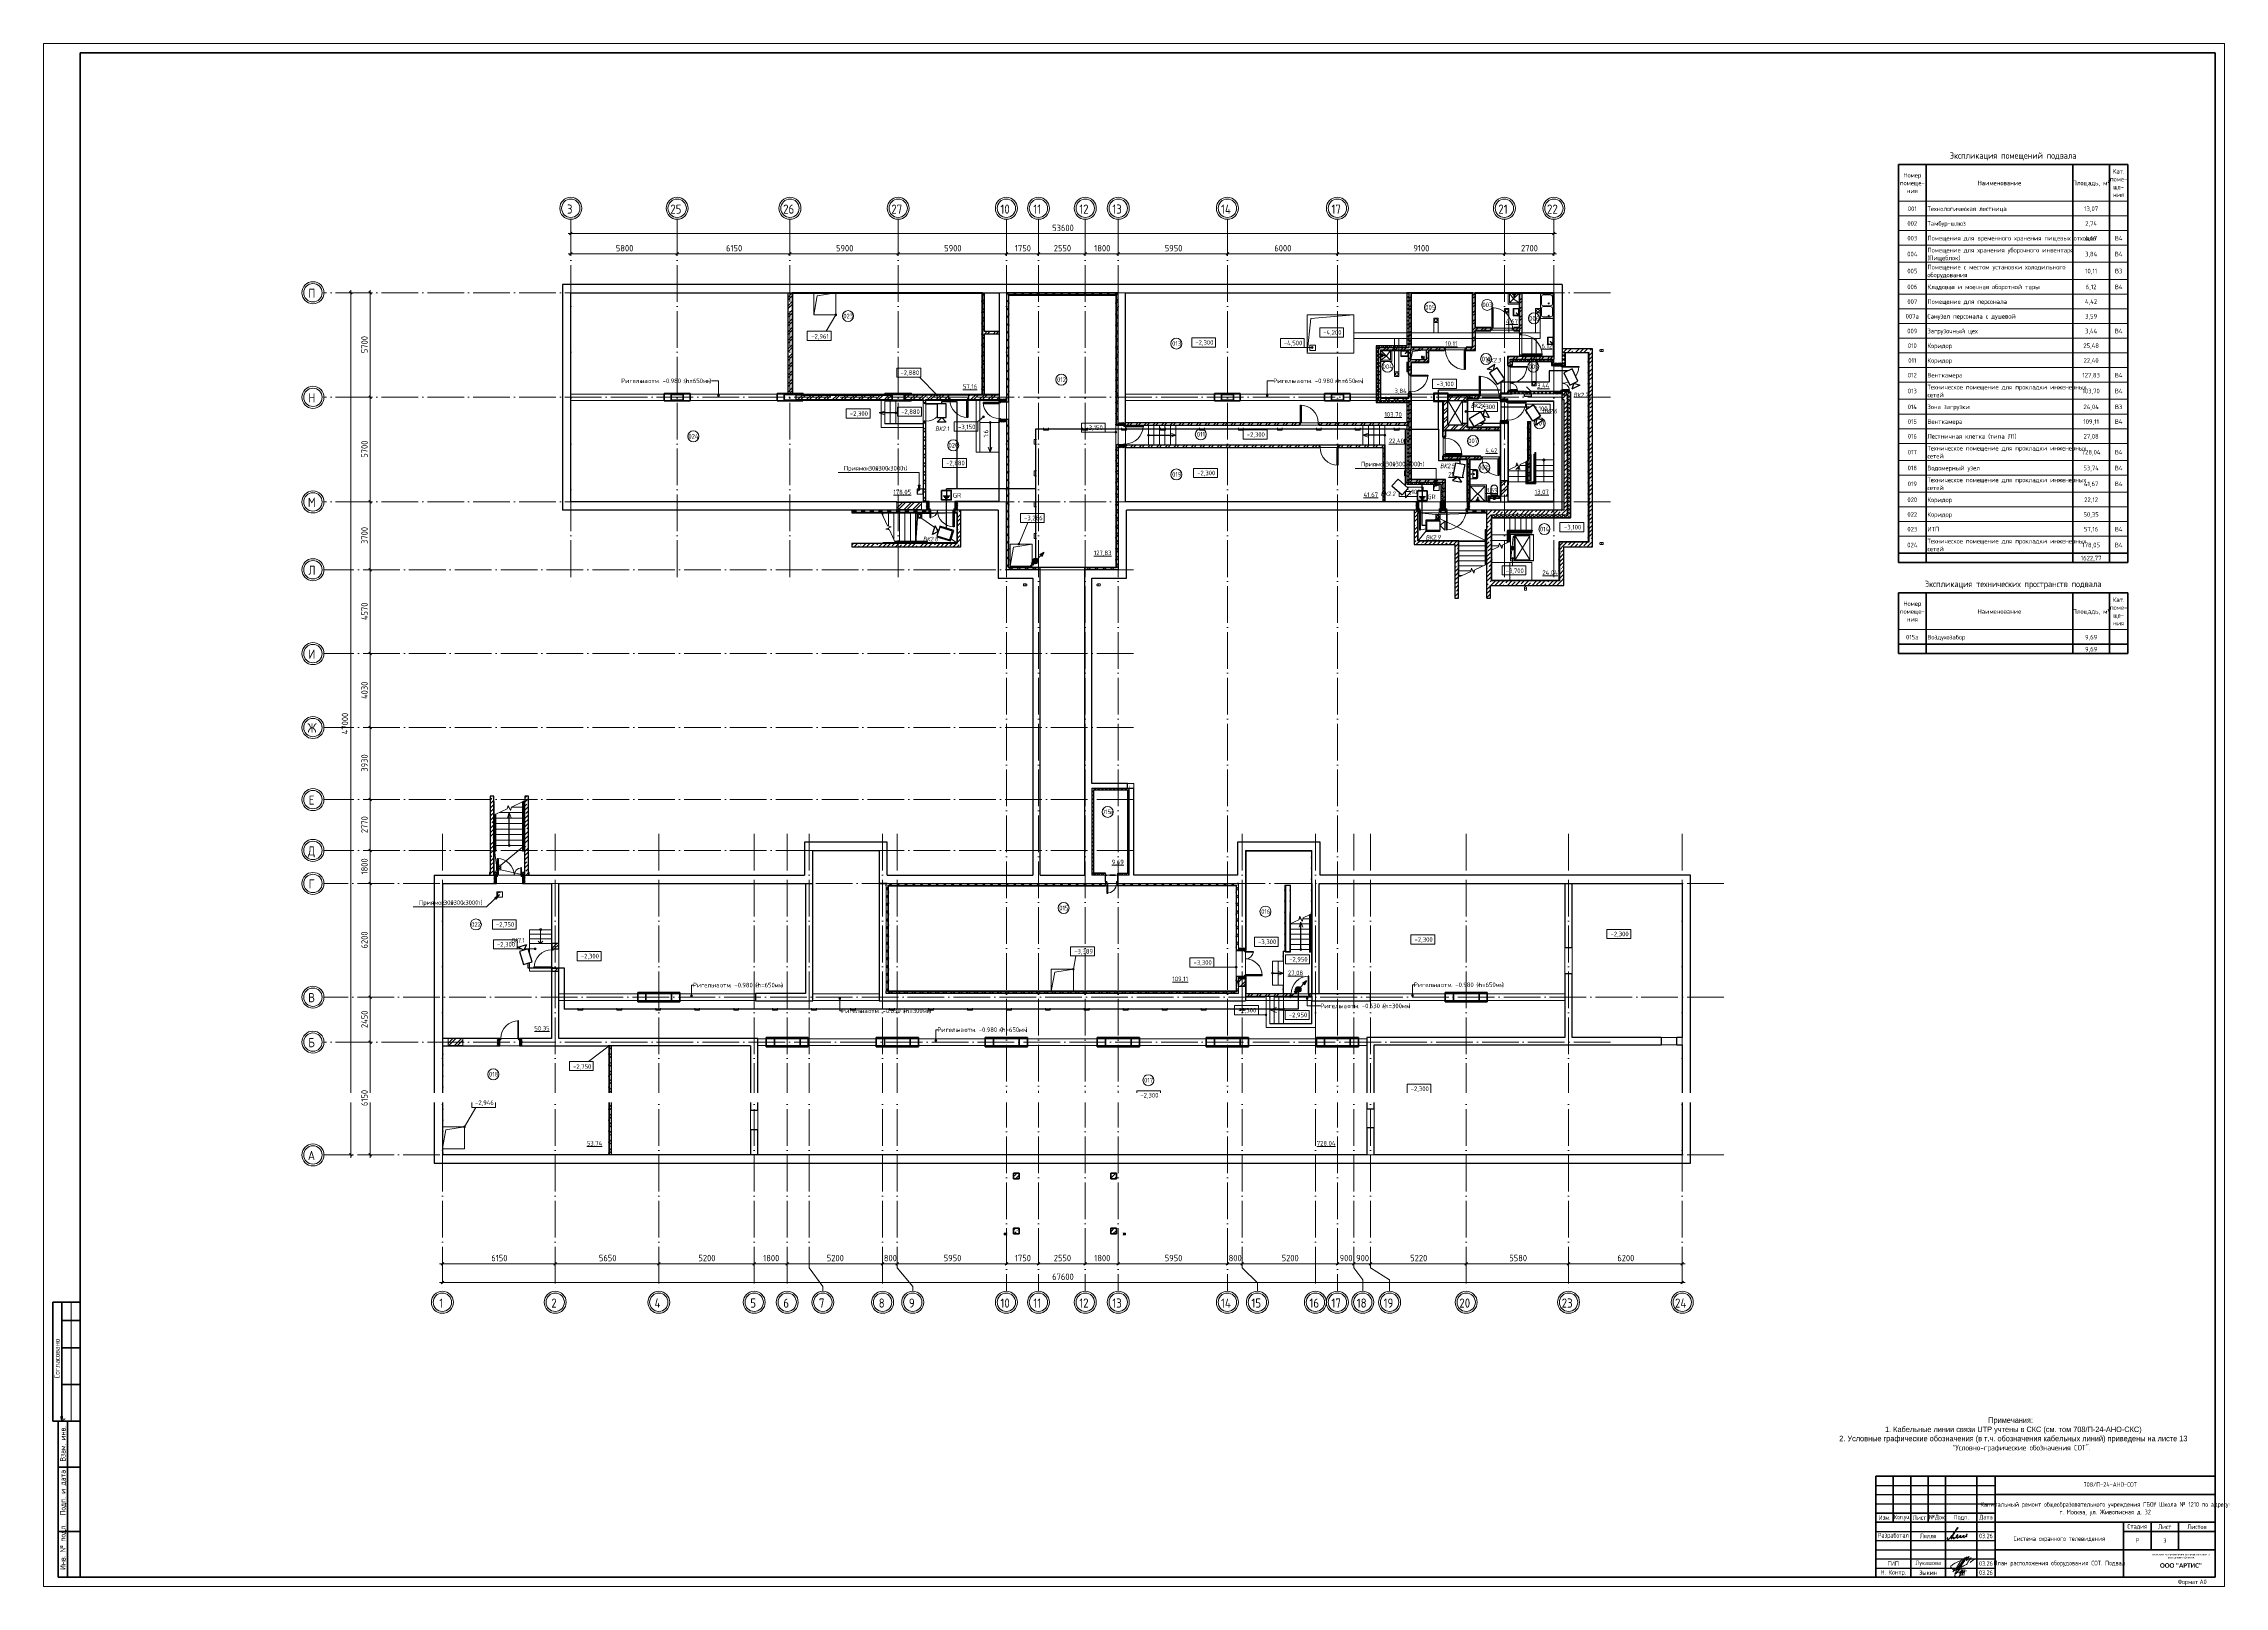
# Model space of a CAD drawing. Header units: millimetres. Extents: x -495897 to 1376592, y -28539 to 470976.
# Drawn here: x -260566 to -141666, y 315842 to 399942 of the extents above; entities that cross this region are included whole.
import ezdxf
from ezdxf import colors
from ezdxf.entities.mleader import LeaderData, LeaderLine
from ezdxf.enums import TextEntityAlignment as Align
from ezdxf.math import Vec2, Vec3

# ---------------------------------------------------------------- set-up
doc = ezdxf.new("R2010")
doc.units = ezdxf.units.MM
doc.set_wipeout_variables(frame=1)
for name, pattern in [('ADSK_Линия сетки', [25, 20, -2.5, 0, -2.5]), ('ADSK_Сверху', [450, 300, -150]), ('ADSK_Штриховая_ш2 п1_5', [4.5, 3, -1.5]), ('ADSK_Штриховая_ш3 п1_5', [4.5, 3, -1.5]), ('Сверху', [3.96875, 2.38125, -1.5875])]:
    doc.linetypes.add(name, pattern=pattern)
for name, color, linetype in [('__НАДПИСИ', 7, 'Continuous'), ('RC-Позиционные_обозначения', 7, 'Continuous'), ('СОТ', 7, 'Continuous'), ('стена', 20, 'Continuous'), ('Узлы', 7, 'Continuous')]:
    doc.layers.add(name, color=color, linetype=linetype)
for name, color, linetype, lineweight in [('__ФОРМАТ', 7, 'Continuous', 40), ('Provodka', 151, 'Continuous', 30), ('RC-Видеонаблюдение', 5, 'Continuous', 30), ('RC-Выноски', 7, 'Continuous', 0), ('RC-Линии_связи-Адресные', 5, 'Continuous', 30), ('Аннотация', 7, 'Continuous', 18), ('Графика', 7, 'Continuous', 20), ('Двери', 252, 'Continuous', 9), ('Лестницы', 252, 'Continuous', 9), ('Линии', 7, 'Continuous', 9), ('Марки помещений', 252, 'Continuous', 20), ('Несущие колонны', 252, 'Continuous', 18), ('НО ВН - ВК', 164, 'Continuous', 50), ('Обобщенные модели', 252, 'Continuous', 18), ('Оборудование', 8, 'Continuous', 18), ('Ограждение', 252, 'Continuous', 9), ('Оси', 252, 'Continuous', 9), ('Отметки', 7, 'Continuous', 9), ('ОФ_рамка', 8, 'Continuous', 60), ('Пандусы', 7, 'Continuous', 18), ('Перекрытие', 252, 'Continuous', 18), ('Подписи', 7, 'Continuous', 13), ('Размеры', 7, 'Continuous', 9), ('Сантехника', 252, 'Continuous', 9), ('Стены внутренние', 7, 'Continuous', 18), ('Стены наружные', 7, 'Continuous', 18), ('Стены штриховка', 7, 'Continuous', 9), ('Стрелки вверх', 7, 'Continuous', 18)]:
    doc.layers.add(name, color=color, linetype=linetype, lineweight=lineweight)
doc.layers.add('Линии разделители', color=4, linetype='ADSK_Штриховая_ш3 п1_5', lineweight=40, true_color=0x00ffff)
doc.layers.add('ОФ_подписи', color=5, linetype='Continuous', lineweight=13, true_color=0x0000ff)
doc.styles.add('ALG_Mipgost', font='')
doc.styles.add('GOST 2.304 type A', font='', dxfattribs={"height": 250})
doc.styles.add('GOST Common', font='', dxfattribs={"width": 0.9, "height": 500})
doc.styles.add('GOST Common_1', font='', dxfattribs={"height": 250})
doc.styles.add('GOST Common_2', font='', dxfattribs={"width": 0.9, "height": 250})
doc.styles.add('GOST Common_3', font='', dxfattribs={"height": 3.5})
doc.styles.add('GOST Common_6', font='', dxfattribs={"width": 0.9, "height": 3.5})
doc.styles.add('GOST Common_7', font='', dxfattribs={"width": 0.9, "height": 2.5})
doc.styles.add('ISOCPEUR', font='isocpeur.ttf', dxfattribs={"width": 0.9, "height": 350})
doc.styles.add('Mipgost_5', font='', dxfattribs={"height": 250})
doc.styles.add('RubezhCAD', font='', dxfattribs={"oblique": 10})
doc.styles.get("Standard").update_dxf_attribs({"font": ''})
doc.styles.add('ГОСТ 2.304', font='')
doc.styles.get('ALG_Mipgost').set_extended_font_data('Mipgost')
doc.styles.get('GOST 2.304 type A').set_extended_font_data('GOST 2.304 type A')
doc.styles.get('GOST Common').set_extended_font_data('GOST type B')
doc.styles.get('GOST Common_1').set_extended_font_data('GOST type B')
doc.styles.get('GOST Common_2').set_extended_font_data('GOST type B')
doc.styles.get('GOST Common_3').set_extended_font_data('GOST 2.304 type A')
doc.styles.get('GOST Common_6').set_extended_font_data('GOST type B')
doc.styles.get('GOST Common_7').set_extended_font_data('GOST type B')
doc.styles.get('Mipgost_5').set_extended_font_data('Mipgost')
doc.styles.get('RubezhCAD').set_extended_font_data('GOST type A')
doc.styles.get('Standard').set_extended_font_data('GOST type B')
doc.styles.get('ГОСТ 2.304').set_extended_font_data('GOST 2.304 type A')
pattern_1 = [(0, (-204731, -798.36), (0, 600), []), (90, (-204731, -798.36), (-600, 4e-14), [])]
pattern_2 = [(0, (-224221, -2708.36), (0, 600), []), (90, (-224221, -2708.36), (-600, 4e-14), [])]
pattern_3 = [(0, (-223692.16, 27587), (0, 600), []), (90, (-223692.16, 27587), (-600, 4e-14), [])]
pattern_4 = [(0, (-235477.16, 27697), (0, 600), []), (90, (-235477.16, 27697), (-600, 4e-14), [])]
pattern_5 = [(0, (-254552.16, -13348), (0, 600), []), (90, (-254552.16, -13348), (-600, 4e-14), [])]

# ---------------------------------------------------------------- blocks, each defined once
blk = doc.blocks.new('RC-UGO-CAM-03')
blk.add_wipeout([(3.7, 0), (6.2, 2.5), (6.2, -2.5)])
blk.add_wipeout([(-3.7, -2.5), (-3.7, 2.5), (3.7, 2.5), (3.7, -2.5)])
for p, q in [((3.7, 0), (6.2, 2.5)), ((6.2, 2.5), (6.2, -2.5)), ((3.7, 0), (6.2, -2.5))]:
    blk.add_line(p, q)
blk.add_lwpolyline([(3.7, 3), (-4.2, 3), (-4.2, -3), (3.7, -3)])
blk.add_lwpolyline([(3.7, -2.5), (3.7, 2.5), (-3.7, 2.5), (-3.7, -2.5), (3.7, -2.5)], close=True)
blk.add_attdef('PSTN', text='', height=2.5).set_placement((4.6, 3.3), align=Align.BOTTOM_LEFT)
blk = doc.blocks.new('*U991')
at = {"layer": 'Provodka'}
h = blk.add_hatch(color=256, dxfattribs=at)
h.paths.add_polyline_path([(150, 0, 0.1989124), (106, 106), (0, 0), (-75, -130, 0.5773503)])
h.paths.add_polyline_path([(0, 0), (-106, -106, 0.0655435), (-75, -130)])
h.paths.add_polyline_path([(0, 0), (-130, -75, 0.0655435), (-106, -106)])
h.paths.add_polyline_path([(106, 106, 0.6681786), (-150, 0, 0.1316525), (-130, -75), (0, 0)])
at = {"layer": 'Provodka', "color": 1}
for p, q in [((-460, -460), (0, 0)), ((0, 0), (-229, -132)), ((0, 0), (-132, -229)), ((0, 0), (460, 460)), ((460, 460), (230, 327)), ((460, 460), (327, 230))]:
    blk.add_line(p, q, dxfattribs=at)
at = {"layer": 'Provodka'}
blk.add_circle((0, 0), 150, dxfattribs=at)
blk = doc.blocks.new('А0')
at = {"layer": 'ОФ_рамка', "color": 0, "linetype": 'Continuous', "lineweight": 5, "ltscale": 100}
for points in [[(341068, -309617), (222168, -309617)], [(222168, -309617), (222168, -393717)], [(341068, -393717), (341068, -309617)], [(222168, -393717), (341068, -393717)]]:
    blk.add_lwpolyline(points, dxfattribs=at)
at = {"layer": 'ОФ_рамка', "color": 0, "linetype": 'Continuous', "ltscale": 100}
for points in [[(340568, -310117), (224168, -310117)], [(224168, -310117), (224168, -393217)], [(340568, -393217), (340568, -310117)], [(224168, -393217), (340568, -393217)]]:
    blk.add_lwpolyline(points, dxfattribs=at)
at = {"layer": 'ОФ_рамка', "color": 0, "linetype": 'Continuous'}
for points in [[(222668, -384717), (222668, -378217)], [(224168, -378217), (222668, -378217)], [(223168, -384717), (223168, -378217)], [(223168, -379217), (224168, -379217)], [(224168, -393217), (224168, -378217)], [(223168, -380717), (224168, -380717)], [(223168, -382717), (224168, -382717)], [(222668, -384717), (224168, -384717)], [(222968, -393217), (222968, -384717)], [(223468, -393217), (223468, -384717)], [(222968, -387217), (224168, -387217)], [(222968, -390717), (224168, -390717)], [(224168, -393217), (222968, -393217)]]:
    blk.add_lwpolyline(points, dxfattribs=at)
at = {"layer": 'ОФ_рамка', "color": 0, "linetype": 'Continuous', "lineweight": 5}
blk.add_lwpolyline([(223668, -384717), (223668, -378217)], dxfattribs=at)
at = {"layer": 'ОФ_рамка', "color": 0, "linetype": 'Continuous', "lineweight": 5, "char_height": 300, "attachment_point": 1, "rotation": 90, "style": 'ГОСТ 2.304'}
for s, insert, width in [('\\fGOST 2.304 type A|b0|i0|c1|p34;\\W1.0000000000;\\T1.0000000000;\\o\\lСогласовано', (222748, -382374), 1992.86), ('\\fGOST 2.304 type A|b0|i0|c1|p34;\\W1.0000000000;\\T1.0000000000;\\o\\lВзам. инв. №', (223066, -386910), 2077.93), ('\\fGOST 2.304 type A|b0|i0|c1|p34;\\W1.0000000000;\\T1.0000000000;\\o\\lПодп. и дата', (223068, -389839), 2065.5), ('\\fGOST 2.304 type A|b0|i0|c1|p34;\\W1.0000000000;\\T1.0000000000;\\o\\lИнв. № подл.', (223065, -392816), 2070.21)]:
    blk.add_mtext(s, dxfattribs=dict(at, insert=insert, width=width))
at = {"layer": 'ОФ_рамка', "color": 0, "linetype": 'Continuous', "lineweight": 5, "ltscale": 100, "char_height": 250, "attachment_point": 1, "style": 'ГОСТ 2.304'}
for s, insert, width in [('\\fGOST 2.304 type A|b0|i0|c1|p34;\\W1.0000000000;\\T1.0000000000;\\o\\lФормат', (338524, -393342), 1107.32), ('A0', (339716, -393345), 375.36)]:
    blk.add_mtext(s, dxfattribs=dict(at, insert=insert, width=width))
blk = doc.blocks.new('П_Зыкин')
at = {"layer": 'ОФ_подписи', "color": 5, "ltscale": 100, "transparency": 33554687}
for p, q in [((142, 249), (62, -174)), ((102, 37), (218, 37)), ((258, 249), (178, -174))]:
    blk.add_line(p, q, dxfattribs=at)
blk.add_lwpolyline([(-462, 273), (-74, 273), (-446, -30)], dxfattribs=at)
for centre, radius, start, end in [((-271, -94), 186, 314.23929, 159.93483), ((345, -1372), 1523, 88.87583, 117.8788), ((1109, -252), 1204, 158.75935, 174.23097), ((-1024, 224), 1068, 337.81444, 2.88593), ((-849, 72), 852, 342.83077, 7.48151), ((-9, 182), 4.48, 8.96906, 155.65511), ((-643, 22), 732, 344.4555, 20.46196), ((-318, -169), 151, 108.7568, 173.42509), ((-287, -115), 185, 191.53585, 322.35119)]:
    blk.add_arc(centre, radius, start, end, dxfattribs=at)
blk = doc.blocks.new('П_Лукашова')
at = {"layer": 'ОФ_подписи', "color": 5}
for p, q in [((221, 339), (-221, -339)), ((286, 371), (-156, -307)), ((283, 370), (218, 338))]:
    blk.add_line(p, q, dxfattribs=at)
for points in [[(-221, -339), (-276, -344), (-368, -289), (-446, -221), (-505, -166), (-522, -116), (-412, -16), (-295, 56), (-173, 120), (-49, 179), (33, 216), (87, 237), (52, 221), (11, 167), (-59, 51), (-126, -52), (-177, -132), (-256, -231), (-409, -409)], [(360, 20), (294, -18), (203, -65), (91, -124), (-73, -248)], [(366, 415), (236, 213), (85, -37), (-50, -300)], [(221, 301), (344, 360), (434, 401), (475, 416), (464, 395), (420, 336), (342, 232), (310, 203), (337, 221), (420, 283), (490, 322), (558, 352), (576, 358), (491, 240), (403, 113), (374, 49), (360, 20)], [(530, 102), (646, 199), (748, 254)]]:
    blk.add_spline(points, degree=3, dxfattribs=at)
blk = doc.blocks.new('штамп')
at = {"layer": '__ФОРМАТ', "linetype": 'Continuous', "lineweight": 50}
for p, q in [((531929, 45357), (531929, 50857)), ((531929, 50857), (550429, 50857)), ((532879, 48357), (532879, 50857)), ((533829, 45357), (533829, 50857)), ((534779, 48357), (534779, 50857)), ((535729, 45357), (535729, 50857)), ((537429, 45357), (537429, 50857)), ((538429, 45357), (538429, 50857)), ((550429, 45357), (550429, 50857)), ((531929, 48857), (538429, 48857)), ((538429, 49857), (550429, 49857)), ((531929, 48357), (550429, 48357)), ((545429, 45357), (545429, 48357)), ((545429, 47857), (550429, 47857)), ((546929, 46857), (546929, 48357)), ((548429, 46857), (548429, 48357)), ((538429, 46857), (550429, 46857)), ((531929, 45357), (550429, 45357))]:
    blk.add_line(p, q, dxfattribs=at)
at = {"layer": '__ФОРМАТ', "linetype": 'Continuous', "lineweight": -2}
for p, q in [((531929, 50357), (538429, 50357)), ((531929, 49857), (538429, 49857)), ((531929, 49357), (538429, 49357)), ((531929, 48857), (538429, 48857)), ((531929, 47857), (538429, 47857)), ((531929, 47357), (538429, 47357)), ((531929, 46857), (538429, 46857)), ((538429, 46857), (550429, 46857)), ((531929, 46357), (538429, 46357)), ((531929, 45857), (538429, 45857))]:
    blk.add_line(p, q, dxfattribs=at)
at = {"layer": 'Подписи', "color": 5, "lineweight": 25}
blk.add_lwpolyline([(535847, 47525), (535833, 47500), (535823, 47461), (535824, 47440), (535829, 47423), (535840, 47414), (535857, 47413), (535876, 47421), (535897, 47435), (535917, 47454), (536005, 47539), (536088, 47624), (536142, 47690), (536203, 47776), (536266, 47874), (536323, 47953), (536362, 48009), (536395, 48059), (536405, 48060), (536397, 48045), (536295, 47925), (536205, 47790), (536095, 47603), (536059, 47544), (536038, 47506), (536029, 47485), (536027, 47473), (536027, 47462), (536031, 47457), (536037, 47454), (536045, 47456), (536057, 47466), (536072, 47479), (536107, 47506), (536133, 47525), (536147, 47532), (536152, 47532), (536153, 47529), (536150, 47520), (536147, 47504), (536146, 47491), (536148, 47479), (536150, 47471), (536157, 47465), (536166, 47462), (536178, 47464), (536189, 47469), (536215, 47480), (536240, 47498), (536281, 47529), (536306, 47550), (536324, 47567), (536342, 47582), (536372, 47609), (536388, 47629), (536397, 47646), (536399, 47657), (536398, 47666), (536393, 47671), (536383, 47671), (536372, 47667), (536356, 47653), (536336, 47632), (536323, 47612), (536313, 47599), (536309, 47587), (536310, 47579), (536315, 47575), (536326, 47579), (536335, 47585), (536344, 47592), (536348, 47595), (536352, 47596), (536354, 47595), (536355, 47592), (536349, 47583), (536342, 47575), (536334, 47561), (536326, 47547), (536322, 47538), (536320, 47531), (536321, 47523), (536325, 47519), (536328, 47519), (536333, 47524), (536338, 47527), (536344, 47526), (536346, 47520), (536351, 47508), (536355, 47498), (536359, 47493), (536366, 47491), (536375, 47491), (536385, 47497), (536412, 47513), (536436, 47532), (536466, 47559), (536491, 47583), (536517, 47607), (536529, 47621), (536545, 47642), (536547, 47643), (536546, 47644), (536543, 47644), (536541, 47642), (536538, 47637), (536499, 47577), (536491, 47558), (536482, 47544), (536480, 47535), (536479, 47529), (536481, 47524), (536483, 47522), (536489, 47523), (536494, 47526), (536502, 47532), (536512, 47539), (536522, 47544), (536530, 47548), (536541, 47549), (536547, 47546), (536550, 47541), (536551, 47531), (536552, 47525), (536553, 47521), (536558, 47517), (536562, 47515), (536568, 47515), (536575, 47517), (536583, 47523), (536596, 47533), (536617, 47547), (536636, 47561), (536659, 47583), (536688, 47609), (536702, 47620), (536713, 47630), (536721, 47636), (536727, 47641), (536727, 47643), (536726, 47644), (536723, 47643), (536720, 47638), (536715, 47629), (536693, 47594), (536681, 47575), (536676, 47566), (536674, 47557), (536677, 47551), (536679, 47547), (536684, 47546), (536689, 47549), (536695, 47552), (536700, 47554), (536709, 47554), (536716, 47551), (536717, 47545), (536719, 47535), (536721, 47527), (536725, 47524), (536731, 47520), (536741, 47523), (536747, 47528), (536757, 47534), (536779, 47550), (536809, 47572), (536842, 47600), (536865, 47623), (536880, 47642), (536895, 47664), (536899, 47675), (536901, 47684), (536898, 47689), (536891, 47693), (536881, 47689), (536873, 47682), (536862, 47668), (536856, 47654), (536855, 47638), (536856, 47622), (536856, 47598), (536858, 47583), (536860, 47572), (536864, 47560), (536871, 47551)], dxfattribs=at)
at = {"layer": 'ОФ_подписи'}
for name, p, xscale, yscale, zscale in [('П_Лукашова', (536533, 46057), 1.010226427429054, 1.010226427429054, 1.010226427429054), ('П_Зыкин', (536581, 45585), 0.7621923841183493, 0.7621923841183493, 0.7621923841183493)]:
    blk.add_blockref(name, p, dxfattribs=dict(at, xscale=xscale, yscale=yscale, zscale=zscale))
at = {"transparency": 33554687, "attachment_point": 5, "style": 'ГОСТ 2.304'}
for s, insert, char_height, width in [('{\\fArial|b0|i0|c204|p34;комплексное проектирование промышленных и гражданских объектов}', (548563, 46495), 100, 3372.21), ('{\\fCorbel Light|b1|i0|c204|p34;ООО "АРТИС"}', (548563, 45995), 250, 4171.2)]:
    blk.add_mtext(s, dxfattribs=dict(at, insert=insert, char_height=char_height, width=width))
at = {"layer": '__НАДПИСИ', "lineweight": 9, "ltscale": 2, "style": 'ISOCPEUR', "flags": 1}
blk.add_attdef('NOTATION', (548864, 51134), '', height=250, dxfattribs=at)
at = {"layer": '__НАДПИСИ', "lineweight": 9, "ltscale": 2, "style": 'RubezhCAD', "oblique": 10}
blk.add_attdef('SHEET', text='', height=250, dxfattribs=at).set_placement((547679, 47357), align=Align.MIDDLE_CENTER)
at = {"layer": '__ФОРМАТ', "color": 7, "linetype": 'Continuous', "lineweight": 20, "char_height": 250, "attachment_point": 5, "style": 'GOST 2.304 type A'}
for s, insert, width in [('\\pi-7.5,l7.5,t7.5;{\\W0.9;\\C256;Кол.уч.}', (533354, 48607), 950), ('Капитальный ремонт общеобразовательного учреждения ГБОУ Школа № 1210 по адресу:      \\Pг. Москва, ул. Живописная д. 32', (544429, 49085), 12000)]:
    blk.add_mtext(s, dxfattribs=dict(at, insert=insert, width=width))
for s, insert, width, line_spacing_factor in [('\\pi-7.5,l7.5,t7.5;{\\C256;№Док}', (535254, 48607), 950, 1.2), ('\\pi-7.5,l7.5,t7.5;{\\C256;Подп.}', (536584, 48607), 1710.72, 1.2), ('\\pi-7.5,l7.5,t7.5;{\\C256;Дата}', (537929, 48607), 1000, 1.2), ('\\pi-7.5,l7.5,t7.5;{\\C256;Изм.}', (532404, 48607), 950, 1.2), ('\\pi-7.5,l7.5,t7.5;{\\C256;Разработал}', (532879, 47607), 1900, 1.2), ('\\pi-7.5,l7.5,t7.5;{\\C256;Лист}', (534304, 48607), 950, 1.2), ('{\\C256;Лялля}', (534779, 47607), 1900, 1.2), ('{\\C256;03.26}', (537929, 47607), 1000, 1.2), ('Система охранного телевидения', (541929, 47427), 6828.82, 0.85), ('\\pi-7.5,l7.5,t7.5;{\\C256;Стадия}', (546179, 48107), 1500, 1.2), ('\\pi-7.5,l7.5,t7.5;{\\C256;Лист}', (547679, 48107), 1500, 1.2), ('\\pi-7.5,l7.5,t7.5;{\\C256;Листов}', (549429, 48107), 2000, 1.2), ('\\pi-750,l750,t750;{\\C256;Р}', (546179, 47357), 1500, 1.2), ('{\\C256;Н. Контр. }', (532879, 45592), 1900, 1.2), ('\\pi-7.5,l7.5,t7.5;{\\C256;ГИП}', (532879, 46107), 1900, 1.2), ('{\\C256;Лукашова}', (534779, 46107), 1900, 1.2), ('\\pi-750,l750,t750;{\\C256;Зыкин}', (534779, 45607), 1900, 1.2), ('{\\C256;03.26}', (537929, 46107), 1000, 1.2), ('{\\C256;03.26}', (537929, 45607), 1000, 1.2)]:
    blk.add_mtext(s, dxfattribs=dict(at, insert=insert, width=width, line_spacing_factor=line_spacing_factor))
at = {"layer": 'стена', "color": 18, "true_color": 0x000000, "insert": (543249, 50539), "char_height": 250, "width": 3851.47, "attachment_point": 1, "style": 'GOST 2.304 type A'}
blk.add_mtext('708/П-24-АНО-СОТ', dxfattribs=at)
blk = doc.blocks.new('RC-UGO-CAM-01')
at = {"color": 1}
blk.add_wipeout([(3.7, 0), (6.2, 2.5), (6.2, -2.5)], dxfattribs=at)
blk.add_wipeout([(-3.7, -2.5), (-3.7, 2.5), (3.7, 2.5), (3.7, -2.5)], dxfattribs=at)
for p, q in [((3.7, 0), (6.2, 2.5)), ((6.2, 2.5), (6.2, -2.5)), ((3.7, 0), (6.2, -2.5))]:
    blk.add_line(p, q, dxfattribs=at)
blk.add_lwpolyline([(3.7, -2.5), (3.7, 2.5), (-3.7, 2.5), (-3.7, -2.5), (3.7, -2.5)], close=True, dxfattribs=at)
blk.add_attdef('PSTN', text='', height=2.5).set_placement((4.6, 3.3), align=Align.BOTTOM_LEFT)
blk = doc.blocks.new('подвал')
at = {"layer": 'Аннотация', "lineweight": 9, "true_color": 0x636466}
h = blk.add_hatch(color=251, dxfattribs=at)
edge = h.paths.add_edge_path()
edge.add_arc((-223015, 20356), 50, 0, 360)
h = blk.add_hatch(color=251, dxfattribs=at)
edge = h.paths.add_edge_path()
edge.add_arc((-193093, 20356), 50, 0, 360)
at = {"layer": 'Аннотация', "lineweight": 20, "true_color": 0x636466}
for points in [[(-212074, 15172), (-212021, 15472), (-212126, 15472)], [(-183880, 15401), (-183827, 15701), (-183933, 15701)], [(-234949, -6849), (-235204, -7016), (-235131, -7093)]]:
    blk.add_hatch(color=251, dxfattribs=at).paths.add_polyline_path(points)
at = {"layer": 'Аннотация', "lineweight": 9, "true_color": 0x636466}
h = blk.add_hatch(color=251, dxfattribs=at)
edge = h.paths.add_edge_path()
edge.add_arc((-224485, -12364), 50, 0, 360)
h = blk.add_hatch(color=251, dxfattribs=at)
edge = h.paths.add_edge_path()
edge.add_arc((-216405, -12509), 50, 0, 360)
h = blk.add_hatch(color=251, dxfattribs=at)
edge = h.paths.add_edge_path()
edge.add_arc((-190923, -12509), 50, 0, 360)
h = blk.add_hatch(color=251, dxfattribs=at)
edge = h.paths.add_edge_path()
edge.add_arc((-185177, -12348), 50, 0, 360)
h = blk.add_hatch(color=251, dxfattribs=at)
edge = h.paths.add_edge_path()
edge.add_arc((-211161, -14798), 50, 0, 360)
at = {"layer": 'Двери', "lineweight": 18, "true_color": 0x636466}
h = blk.add_hatch(dxfattribs=at)
h.set_pattern_fill('FP_1', color=251, angle=-90, style=0, pattern_type=2)
h.set_pattern_definition([(315, (-177241.95, 21291.906), (35.3553, 35.3553), [])])
h.paths.add_polyline_path([(-177017, 20437), (-177017, 20587), (-177467, 20587), (-177467, 20437)])
h.paths.add_polyline_path([(-177467, 21997), (-177017, 21997), (-177017, 22147), (-177467, 22147)])
h = blk.add_hatch(dxfattribs=at)
h.set_pattern_fill('FP_1', color=251, angle=90, style=0, pattern_type=2)
h.set_pattern_definition([(135, (-207511.95, 19536.906), (-35.3553, -35.3553), [])])
h.paths.add_polyline_path([(-207317, 18902), (-207317, 19052), (-207707, 19052), (-207707, 18902)])
h.paths.add_polyline_path([(-207707, 20022), (-207317, 20022), (-207317, 20172), (-207707, 20172)])
h = blk.add_hatch(dxfattribs=at)
h.set_pattern_fill('FP_1', color=251, angle=-90, style=0, pattern_type=2)
h.set_pattern_definition([(315, (-180166.95, 19506.906), (35.3553, 35.3553), [])])
h.paths.add_polyline_path([(-179972, 18822), (-179972, 18972), (-180362, 18972), (-180362, 18822)])
h.paths.add_polyline_path([(-180362, 20042), (-179972, 20042), (-179972, 20192), (-180362, 20192)])
h = blk.add_hatch(dxfattribs=at)
h.set_pattern_fill('FP_1', color=251, angle=-90, style=0, pattern_type=2)
h.set_pattern_definition([(315, (-201026.95, 18201.907), (35.3553, 35.3553), [])])
h.paths.add_polyline_path([(-201217, 17517), (-200837, 17517), (-200837, 17667), (-201217, 17667)])
h.paths.add_polyline_path([(-201217, 18737), (-200837, 18737), (-200837, 18887), (-201217, 18887)])
h = blk.add_hatch(dxfattribs=at)
h.set_pattern_fill('FP_1', color=251, angle=180, style=0, pattern_type=2)
h.set_pattern_definition([(225, (-210826.95, 14336.906), (35.3553, -35.3553), [])])
h.paths.add_polyline_path([(-209972, 14112), (-209972, 14562), (-210122, 14562), (-210122, 14112)])
h.paths.add_polyline_path([(-211682, 14112), (-211532, 14112), (-211532, 14562), (-211682, 14562)])
h = blk.add_hatch(dxfattribs=at)
h.set_pattern_fill('FP_1', color=251, angle=180, style=0, pattern_type=2)
h.set_pattern_definition([(225, (-184251.95, 14336.906), (35.3553, -35.3553), [])])
h.paths.add_polyline_path([(-183517, 14112), (-183517, 14562), (-183667, 14562), (-183667, 14112)])
h.paths.add_polyline_path([(-184987, 14112), (-184837, 14112), (-184837, 14562), (-184987, 14562)])
h = blk.add_hatch(dxfattribs=at)
h.set_pattern_fill('FP_1', color=251, angle=180, style=0, pattern_type=2)
h.set_pattern_definition([(225, (-182786.95, 14336.906), (35.3553, -35.3553), [])])
h.paths.add_polyline_path([(-182052, 14112), (-182052, 14562), (-182202, 14562), (-182202, 14112), (-182066, 14112)])
h.paths.add_polyline_path([(-183522, 14112), (-183372, 14112), (-183372, 14562), (-183522, 14562)])
h = blk.add_hatch(dxfattribs=at)
h.set_pattern_fill('FP_1', color=251, style=0, pattern_type=2)
h.set_pattern_definition([(45, (-234411.95, -6013.094), (-35.3553, 35.3553), [])])
h.paths.add_polyline_path([(-233557, -6238), (-233557, -5788), (-233707, -5788), (-233707, -6238)])
h.paths.add_polyline_path([(-235117, -6238), (-235117, -5788), (-235267, -5788), (-235267, -6238)])
h = blk.add_hatch(dxfattribs=at)
h.set_pattern_fill('FP_1', color=251, angle=-90, style=0, pattern_type=2)
h.set_pattern_definition([(315, (-194466.95, -10598.094), (35.3553, 35.3553), [])])
h.paths.add_polyline_path([(-194662, -11453), (-194272, -11453), (-194272, -11303), (-194662, -11303)])
h.paths.add_polyline_path([(-194662, -9893), (-194272, -9893), (-194272, -9743), (-194662, -9743)])
h = blk.add_hatch(dxfattribs=at)
h.set_pattern_fill('FP_21', color=251, angle=180, style=0, pattern_type=2)
h.set_pattern_definition([(135, (-234396.95, -14888.094), (35.3553, 35.3553), [])])
h.paths.add_polyline_path([(-235082, -15083), (-234932, -15083), (-234932, -14693), (-235082, -14693)])
h.paths.add_polyline_path([(-233712, -15083), (-233712, -14693), (-233862, -14693), (-233862, -15083)])
at = {"layer": 'Несущие колонны', "lineweight": 9, "true_color": 0x636466}
h = blk.add_hatch(dxfattribs=at)
h.set_pattern_fill('FP_14', color=251, angle=180, style=0, pattern_type=2)
h.set_pattern_definition([(45, (-204730.97, -798.36), (-224.5064, 224.5064), []), (45, (-204506.47, -798.36), (-224.5064, 224.5064), [396.875, -79.375, 3.353, -76.022])])
h.paths.add_polyline_path([(-206622, -22338), (-206622, -22038), (-206922, -22038), (-206922, -22338)])
h = blk.add_hatch(dxfattribs=at)
h.set_pattern_fill('FP_4', color=251, style=0, pattern_type=2)
h.set_pattern_definition([(45, (-204730.97, -798.36), (-224.5064, 224.5064), []), (45, (-204506.47, -798.36), (-224.5064, 224.5064), [396.875, -79.375, 3.353, -76.022])])
h.paths.add_polyline_path([(-201322, -22338), (-201322, -22038), (-201622, -22038), (-201622, -22338)])
h = blk.add_hatch(dxfattribs=at)
h.set_pattern_fill('FP_16', color=251, angle=180, style=0, pattern_type=2)
h.set_pattern_definition([(45, (-204730.97, -798.36), (-224.5064, 224.5064), []), (45, (-204506.47, -798.36), (-224.5064, 224.5064), [396.875, -79.375, 3.353, -76.022])])
h.paths.add_polyline_path([(-206622, -25338), (-206622, -25038), (-206922, -25038), (-206922, -25338)])
h = blk.add_hatch(dxfattribs=at)
h.set_pattern_fill('FP_15', color=251, style=0, pattern_type=2)
h.set_pattern_definition([(45, (-204730.97, -798.36), (-224.5064, 224.5064), []), (45, (-204506.47, -798.36), (-224.5064, 224.5064), [396.875, -79.375, 3.353, -76.022])])
h.paths.add_polyline_path([(-201322, -25338), (-201322, -25038), (-201622, -25038), (-201622, -25338)])
at = {"layer": 'Ограждение', "true_color": 0x636466}
h = blk.add_hatch(dxfattribs=at)
h.set_pattern_fill('FP_32', color=251, style=0, pattern_type=2)
h.set_pattern_definition([(0, (-235399.83, 27697), (0, 600), []), (90, (-235399.83, 27697), (-598.553, 4e-14), [])])
h.paths.add_polyline_path([(-218967, 25937), (-217822, 25937), (-217822, 25947), (-218977, 25947), (-218967, 25937)])
h = blk.add_hatch(dxfattribs=at)
h.set_pattern_fill('FP_30', color=251, style=0, pattern_type=2)
h.set_pattern_definition(pattern_4)
h.paths.add_polyline_path([(-218977, 20517), (-218967, 20517), (-218967, 25937), (-218977, 25947), (-218977, 20627)])
h = blk.add_hatch(dxfattribs=at)
h.set_pattern_fill('FP_30', color=251, style=0, pattern_type=2)
h.set_pattern_definition(pattern_4)
h.paths.add_polyline_path([(-216622, 25937), (-216622, 25947), (-217822, 25947), (-217822, 25937)])
h = blk.add_hatch(dxfattribs=at)
h.set_pattern_fill('FP_33', color=251, style=0, pattern_type=2)
h.set_pattern_definition([(0, (-235474.1, 27697), (0, 600), []), (90, (-235474.1, 27697), (-599.969, 4e-14), [])])
h.paths.add_polyline_path([(-216622, 25937), (-208652, 25937), (-208642, 25947), (-216622, 25947)])
h = blk.add_hatch(dxfattribs=at)
h.set_pattern_fill('FP_30', color=251, style=0, pattern_type=2)
h.set_pattern_definition(pattern_4)
h.paths.add_polyline_path([(-208642, 20470), (-208642, 25947), (-208652, 25937), (-208652, 20470)])
h = blk.add_hatch(dxfattribs=at)
h.set_pattern_fill('FP_27', color=251, style=0, pattern_type=2)
h.set_pattern_definition(pattern_3)
h.paths.add_polyline_path([(-207182, 25827), (-201352, 25827), (-201342, 25837), (-207192, 25837)])
h = blk.add_hatch(dxfattribs=at)
h.set_pattern_fill('FP_27', color=251, style=0, pattern_type=2)
h.set_pattern_definition(pattern_3)
h.paths.add_polyline_path([(-207182, 20037), (-207182, 25827), (-207192, 25837), (-207192, 20037)])
h = blk.add_hatch(dxfattribs=at)
h.set_pattern_fill('FP_27', color=251, style=0, pattern_type=2)
h.set_pattern_definition(pattern_3)
h.paths.add_polyline_path([(-201342, 18752), (-201342, 25837), (-201352, 25827), (-201352, 18752)])
h = blk.add_hatch(dxfattribs=at)
h.set_pattern_fill('FP_22', color=251, style=0, pattern_type=2)
h.set_pattern_definition(pattern_1)
h.paths.add_polyline_path([(-176852, 21972), (-176842, 21972), (-176842, 22687), (-176852, 22697), (-176852, 21997)])
h = blk.add_hatch(dxfattribs=at)
h.set_pattern_fill('FP_22', color=251, style=0, pattern_type=2)
h.set_pattern_definition(pattern_1)
h.paths.add_polyline_path([(-175592, 22687), (-175582, 22697), (-176852, 22697), (-176842, 22687), (-176413, 22687)])
h = blk.add_hatch(dxfattribs=at)
h.set_pattern_fill('FP_22', color=251, style=0, pattern_type=2)
h.set_pattern_definition(pattern_1)
h.paths.add_polyline_path([(-175582, 12377), (-175582, 22697), (-175592, 22687), (-175592, 12387)])
h = blk.add_hatch(dxfattribs=at)
h.set_pattern_fill('FP_31', color=251, style=0, pattern_type=2)
h.set_pattern_definition([(0, (-235477.16, 27693.86), (0, 599.893), []), (90, (-235477.16, 27693.86), (-600, 4e-14), [])])
h.paths.add_polyline_path([(-218977, 20477), (-218967, 20487), (-218967, 20517), (-218977, 20517), (-218977, 20487)])
h = blk.add_hatch(dxfattribs=at)
h.set_pattern_fill('FP_30', color=251, style=0, pattern_type=2)
h.set_pattern_definition(pattern_4)
h.paths.add_polyline_path([(-218402, 20477), (-218392, 20487), (-218967, 20487), (-218977, 20477), (-218417, 20477)])
h = blk.add_hatch(dxfattribs=at)
h.set_pattern_fill('FP_30', color=251, style=0, pattern_type=2)
h.set_pattern_definition(pattern_4)
h.paths.add_polyline_path([(-213932, 20402), (-213942, 20412), (-218392, 20412), (-218402, 20402), (-215983, 20402)])
h = blk.add_hatch(dxfattribs=at)
h.set_pattern_fill('FP_30', color=251, style=0, pattern_type=2)
h.set_pattern_definition(pattern_4)
h.paths.add_polyline_path([(-212592, 20477), (-212502, 20477), (-212492, 20487), (-213942, 20487), (-213932, 20477), (-213722, 20477)])
h = blk.add_hatch(dxfattribs=at)
h.set_pattern_fill('FP_30', color=251, style=0, pattern_type=2)
h.set_pattern_definition(pattern_4)
h.paths.add_polyline_path([(-210447, 20402), (-210447, 20412), (-212492, 20412), (-212502, 20402), (-211461, 20402)])
h = blk.add_hatch(dxfattribs=at)
h.set_pattern_fill('FP_30', color=251, style=0, pattern_type=2)
h.set_pattern_definition(pattern_4)
h.paths.add_polyline_path([(-209377, 20402), (-208642, 20402), (-208652, 20412), (-209377, 20412)])
h = blk.add_hatch(dxfattribs=at)
h.set_pattern_fill('FP_22', color=251, style=0, pattern_type=2)
h.set_pattern_definition(pattern_1)
h.paths.add_polyline_path([(-176542, 13687), (-176542, 20562), (-176552, 20552), (-176552, 13697)])
h = blk.add_hatch(dxfattribs=at)
h.set_pattern_fill('FP_29', color=251, style=0, pattern_type=2)
h.set_pattern_definition(pattern_1)
h.paths.add_polyline_path([(-207192, 10987), (-207182, 10997), (-207182, 19037), (-207192, 19037), (-207192, 14079)])
h = blk.add_hatch(dxfattribs=at)
h.set_pattern_fill('FP_22', color=251, style=0, pattern_type=2)
h.set_pattern_definition(pattern_1)
h.paths.add_polyline_path([(-179957, 16302), (-179947, 16307), (-179947, 18962), (-179957, 18962), (-179957, 16307)])
h = blk.add_hatch(dxfattribs=at)
h.set_pattern_fill('FP_22', color=251, style=0, pattern_type=2)
h.set_pattern_definition(pattern_1)
h.paths.add_polyline_path([(-178897, 16797), (-178887, 16801), (-178887, 18932), (-178897, 18942), (-178897, 16803)])
h = blk.add_hatch(dxfattribs=at)
h.set_pattern_fill('FP_22', color=251, style=0, pattern_type=2)
h.set_pattern_definition(pattern_1)
h.paths.add_polyline_path([(-178727, 15747), (-178727, 18942), (-178737, 18932), (-178737, 15747)])
h = blk.add_hatch(dxfattribs=at)
h.set_pattern_fill('FP_22', color=251, style=0, pattern_type=2)
h.set_pattern_definition(pattern_1)
h.paths.add_polyline_path([(-201342, 10987), (-201342, 17652), (-201352, 17652), (-201352, 10997)])
h = blk.add_hatch(dxfattribs=at)
h.set_pattern_fill('FP_22', color=251, style=0, pattern_type=2)
h.set_pattern_definition(pattern_1)
h.paths.add_polyline_path([(-177543, 13687), (-176542, 13687), (-176552, 13697), (-178669, 13697), (-178669, 13687)])
h = blk.add_hatch(dxfattribs=at)
h.set_pattern_fill('FP_22', color=251, style=0, pattern_type=2)
h.set_pattern_definition(pattern_1)
h.paths.add_polyline_path([(-180844, 11262), (-180844, 11940), (-180852, 11937), (-180852, 11262)])
h = blk.add_hatch(dxfattribs=at)
h.set_pattern_fill('FP_22', color=251, style=0, pattern_type=2)
h.set_pattern_definition(pattern_1)
h.paths.add_polyline_path([(-177167, 12377), (-175582, 12377), (-175592, 12387), (-177192, 12387), (-177182, 12377)])
h = blk.add_hatch(dxfattribs=at)
h.set_pattern_fill('FP_22', color=251, style=0, pattern_type=2)
h.set_pattern_definition(pattern_1)
h.paths.add_polyline_path([(-177182, 10275), (-177182, 12377), (-177192, 12387), (-177192, 10285)])
h = blk.add_hatch(dxfattribs=at)
h.set_pattern_fill('FP_28', color=251, style=0, pattern_type=2)
h.set_pattern_definition(pattern_1)
h.paths.add_polyline_path([(-201342, 10987), (-201352, 10997), (-207182, 10997), (-207192, 10987), (-203057, 10987)])
h = blk.add_hatch(dxfattribs=at)
h.set_pattern_fill('FP_35', color=251, style=0, pattern_type=2)
h.set_pattern_definition(pattern_1)
h.paths.add_polyline_path([(-177543, 10275), (-177182, 10275), (-177192, 10285), (-178669, 10285), (-178669, 10275)])
h = blk.add_hatch(dxfattribs=at)
h.set_pattern_fill('FP_22', color=251, style=0, pattern_type=2)
h.set_pattern_definition(pattern_1)
h.paths.add_polyline_path([(-194247, -9898), (-194247, -4463), (-194257, -4453), (-194257, -9898)])
h = blk.add_hatch(dxfattribs=at)
h.set_pattern_fill('FP_22', color=251, style=0, pattern_type=2)
h.set_pattern_definition(pattern_1)
h.paths.add_polyline_path([(-190687, -4463), (-190677, -4453), (-194257, -4453), (-194247, -4463)])
h = blk.add_hatch(dxfattribs=at)
h.set_pattern_fill('FP_22', color=251, style=0, pattern_type=2)
h.set_pattern_definition(pattern_1)
h.paths.add_polyline_path([(-190687, -7897), (-190677, -7893), (-190677, -4453), (-190687, -4463), (-190687, -7893)])
h = blk.add_hatch(dxfattribs=at)
h.set_pattern_fill('FP_24', color=251, style=0, pattern_type=2)
h.set_pattern_definition(pattern_2)
h.paths.add_polyline_path([(-213747, -12118), (-213737, -12108), (-213737, -6373), (-213747, -6363), (-213747, -9247)])
h = blk.add_hatch(dxfattribs=at)
h.set_pattern_fill('FP_24', color=251, style=0, pattern_type=2)
h.set_pattern_definition(pattern_2)
h.paths.add_polyline_path([(-195633, -6373), (-194797, -6373), (-194787, -6363), (-201792, -6363), (-201792, -6373), (-200155, -6373)])
h.paths.add_polyline_path([(-213737, -6373), (-201842, -6373), (-201842, -6363), (-213747, -6363)])
h = blk.add_hatch(dxfattribs=at)
h.set_pattern_fill('FP_24', color=251, style=0, pattern_type=2)
h.set_pattern_definition(pattern_2)
h.paths.add_polyline_path([(-194787, -9883), (-194787, -6363), (-194797, -6373), (-194797, -9883)])
h = blk.add_hatch(dxfattribs=at)
h.set_pattern_fill('FP_22', color=251, style=0, pattern_type=2)
h.set_pattern_definition(pattern_1)
h.paths.add_polyline_path([(-192117, -9938), (-192117, -6338), (-192127, -6328), (-192127, -9928)])
h = blk.add_hatch(dxfattribs=at)
h.set_pattern_fill('FP_22', color=251, style=0, pattern_type=2)
h.set_pattern_definition(pattern_1)
h.paths.add_polyline_path([(-191837, -8434), (-191827, -8429), (-191827, -6328), (-191837, -6338), (-191837, -8305)])
h = blk.add_hatch(dxfattribs=at)
h.set_pattern_fill('FP_22', color=251, style=0, pattern_type=2)
h.set_pattern_definition(pattern_1)
h.paths.add_polyline_path([(-192217, -10483), (-192217, -9938), (-192227, -9928), (-192227, -10483)])
h = blk.add_hatch(dxfattribs=at)
h.set_pattern_fill('FP_22', color=251, style=0, pattern_type=2)
h.set_pattern_definition(pattern_1)
h.paths.add_polyline_path([(-192117, -9938), (-192127, -9928), (-192227, -9928), (-192217, -9938)])
h = blk.add_hatch(dxfattribs=at)
h.set_pattern_fill('FP_24', color=251, style=0, pattern_type=2)
h.set_pattern_definition(pattern_2)
h.paths.add_polyline_path([(-194787, -12118), (-194787, -11313), (-194797, -11313), (-194797, -12108)])
h = blk.add_hatch(dxfattribs=at)
h.set_pattern_fill('FP_22', color=251, style=0, pattern_type=2)
h.set_pattern_definition(pattern_1)
h.paths.add_polyline_path([(-194257, -12248), (-194247, -12238), (-194247, -11298), (-194257, -11298), (-194257, -12243)])
h = blk.add_hatch(dxfattribs=at)
h.set_pattern_fill('FP_22', color=251, style=0, pattern_type=2)
h.set_pattern_definition(pattern_1)
h.paths.add_polyline_path([(-192217, -12248), (-192217, -11783), (-192227, -11783), (-192227, -12238)])
h = blk.add_hatch(dxfattribs=at)
h.set_pattern_fill('FP_26', color=251, style=0, pattern_type=2)
h.set_pattern_definition([(0, (-224224.4, -2708.36), (0, 600), []), (90, (-224224.4, -2708.36), (-599.97, 4e-14), [])])
h.paths.add_polyline_path([(-213722, -12118), (-204867, -12118), (-204867, -12108), (-213737, -12108), (-213747, -12118), (-213737, -12118)])
h = blk.add_hatch(dxfattribs=at)
h.set_pattern_fill('FP_24', color=251, style=0, pattern_type=2)
h.set_pattern_definition(pattern_2)
h.paths.add_polyline_path([(-204678, -12118), (-203667, -12118), (-203667, -12108), (-204867, -12108), (-204867, -12118)])
h = blk.add_hatch(dxfattribs=at)
h.set_pattern_fill('FP_25', color=251, style=0, pattern_type=2)
h.set_pattern_definition([(0, (-224213.5, -2708.36), (0, 600), []), (90, (-224213.5, -2708.36), (-599.97, 4e-14), [])])
h.paths.add_polyline_path([(-194787, -12118), (-194797, -12108), (-203667, -12108), (-203667, -12118), (-194797, -12118)])
h = blk.add_hatch(dxfattribs=at)
h.set_pattern_fill('FP_22', color=251, style=0, pattern_type=2)
h.set_pattern_definition(pattern_1)
h.paths.add_polyline_path([(-192217, -12248), (-192227, -12238), (-194247, -12238), (-194257, -12248), (-193372, -12248)])
h = blk.add_hatch(dxfattribs=at)
h.set_pattern_fill('FP_22', color=251, style=0, pattern_type=2)
h.set_pattern_definition(pattern_1)
h.paths.add_polyline_path([(-191862, -12248), (-191862, -12238), (-192202, -12238), (-192202, -12248)])
h = blk.add_hatch(dxfattribs=at)
h.set_pattern_fill('FP_34', color=251, style=0, pattern_type=2)
h.set_pattern_definition(pattern_5)
h.paths.add_polyline_path([(-238052, -21023), (-238042, -21013), (-238042, -15108), (-238052, -15098), (-238052, -19244)])
h = blk.add_hatch(dxfattribs=at)
h.set_pattern_fill('FP_34', color=251, style=0, pattern_type=2)
h.set_pattern_definition(pattern_5)
h.paths.add_polyline_path([(-234932, -15108), (-234932, -15098), (-238052, -15098), (-238042, -15108), (-236334, -15108)])
h = blk.add_hatch(dxfattribs=at)
h.set_pattern_fill('FP_34', color=251, style=0, pattern_type=2)
h.set_pattern_definition(pattern_5)
h.paths.add_polyline_path([(-233862, -15108), (-228992, -15108), (-228982, -15098), (-233862, -15098)])
h = blk.add_hatch(dxfattribs=at)
h.set_pattern_fill('FP_34', color=251, style=0, pattern_type=2)
h.set_pattern_definition(pattern_5)
h.paths.add_polyline_path([(-228982, -21023), (-228982, -15098), (-228992, -15108), (-228992, -21013)])
h = blk.add_hatch(dxfattribs=at)
h.set_pattern_fill('FP_34', color=251, style=0, pattern_type=2)
h.set_pattern_definition(pattern_5)
h.paths.add_polyline_path([(-228982, -21023), (-228992, -21013), (-238042, -21013), (-238052, -21023), (-231812, -21023)])
at = {"layer": 'Отметки', "true_color": 0x636466}
h = blk.add_hatch(color=251, dxfattribs=at)
edge = h.paths.add_edge_path()
edge.add_arc((-216622, 24762), 50, 0, 360)
h = blk.add_hatch(color=251, dxfattribs=at)
edge = h.paths.add_edge_path()
edge.add_arc((-190640, 22974), 50, 0, 360)
h = blk.add_hatch(color=251, dxfattribs=at)
edge = h.paths.add_edge_path()
edge.add_arc((-211092, 20387), 50, 0, 360)
h = blk.add_hatch(color=251, dxfattribs=at)
edge = h.paths.add_edge_path()
edge.add_arc((-208566, 19199), 50, 0, 360)
h = blk.add_hatch(color=251, dxfattribs=at)
edge = h.paths.add_edge_path()
edge.add_arc((-182269, 19490), 50, 0, 360)
h = blk.add_hatch(color=251, dxfattribs=at)
edge = h.paths.add_edge_path()
edge.add_arc((-201342, 18355), 50, 0, 360)
h = blk.add_hatch(color=251, dxfattribs=at)
edge = h.paths.add_edge_path()
edge.add_arc((-206645, 12262), 50, 0, 360)
h = blk.add_hatch(color=251, dxfattribs=at)
edge = h.paths.add_edge_path()
edge.add_arc((-179723, 11476), 50, 0, 360)
h = blk.add_hatch(color=251, dxfattribs=at)
edge = h.paths.add_edge_path()
edge.add_arc((-233009, -9810), 50, 0, 360)
h = blk.add_hatch(color=251, dxfattribs=at)
edge = h.paths.add_edge_path()
edge.add_arc((-203667, -10918), 50, 0, 360)
h = blk.add_hatch(color=251, dxfattribs=at)
edge = h.paths.add_edge_path()
edge.add_arc((-194787, -10798), 50, 0, 360)
h = blk.add_hatch(color=251, dxfattribs=at)
edge = h.paths.add_edge_path()
edge.add_arc((-193162, -13398), 50, 0, 360)
h = blk.add_hatch(color=251, dxfattribs=at)
edge = h.paths.add_edge_path()
edge.add_arc((-228982, -15098), 50, 0, 360)
h = blk.add_hatch(color=251, dxfattribs=at)
edge = h.paths.add_edge_path()
edge.add_arc((-236867, -19508), 50, 0, 360)
at = {"layer": 'Стрелки вверх', "true_color": 0x636466}
for points in [[(-177999, 16804), (-177976, 16819), (-177964, 16845), (-177968, 16873), (-177986, 16894), (-178013, 16902), (-178040, 16894), (-178059, 16873), (-178063, 16845), (-178051, 16819), (-178028, 16804)], [(-232698, -8806), (-232674, -8791), (-232662, -8765), (-232666, -8737), (-232685, -8716), (-232712, -8708), (-232739, -8716), (-232757, -8737), (-232761, -8765), (-232750, -8791), (-232726, -8806)]]:
    blk.add_hatch(color=251, dxfattribs=at).paths.add_polyline_path(points)
h = blk.add_hatch(color=251, dxfattribs=at)
edge = h.paths.add_edge_path()
edge.add_arc((-178013, 16852), 50, 0, 360)
h = blk.add_hatch(color=251, dxfattribs=at)
edge = h.paths.add_edge_path()
edge.add_arc((-232712, -8758), 50, 0, 360)
at = {"color": 251, "lineweight": 18, "true_color": 0x636466}
for p, q in [((-217822, 24762), (-217822, 25947)), ((-217629, 25802), (-217822, 24762)), ((-216717, 25947), (-217629, 25802)), ((-216622, 25947), (-216622, 24762)), ((-216622, 24762), (-217822, 24762)), ((-185257, 22312), (-185169, 22767)), ((-184427, 22842), (-185169, 22767)), ((-184629, 22501), (-184686, 22501)), ((-184686, 22381), (-184686, 22501)), ((-184629, 22381), (-184629, 22501)), ((-184614, 22381), (-184614, 22366)), ((-184604, 22381), (-184614, 22381)), ((-184560, 22501), (-184604, 22381)), ((-184604, 22381), (-184541, 22381)), ((-184541, 22501), (-184560, 22501)), ((-184541, 22381), (-184541, 22501)), ((-184541, 22381), (-184531, 22381)), ((-184531, 22381), (-184531, 22366)), ((-184022, 15177), (-184022, 15477)), ((-184022, 15477), (-183722, 15477)), ((-183722, 15477), (-183968, 15422)), ((-183722, 15477), (-183722, 15177)), ((-212123, 15227), (-212177, 14982)), ((-211877, 15282), (-212123, 15227)), ((-183968, 15422), (-184022, 15177)), ((-183722, 15177), (-184022, 15177)), ((-207117, 11062), (-207117, 12262)), ((-207117, 12262), (-205917, 12262)), ((-206924, 12102), (-207117, 11062)), ((-205917, 12262), (-206924, 12102)), ((-205917, 12262), (-205917, 11062)), ((-205917, 11062), (-207117, 11062)), ((-235097, -6988), (-235097, -6688)), ((-235097, -6688), (-234797, -6688)), ((-235043, -6743), (-235097, -6988)), ((-234797, -6988), (-235097, -6988)), ((-234797, -6688), (-235043, -6743)), ((-234797, -6688), (-234797, -6988)), ((-204867, -12118), (-204867, -10918)), ((-204867, -10918), (-203667, -10918)), ((-204674, -11078), (-204867, -12118)), ((-203667, -10918), (-204674, -11078)), ((-203667, -10918), (-203667, -12118)), ((-238042, -19508), (-236867, -19508)), ((-237874, -19668), (-238042, -20573)), ((-236867, -19508), (-237874, -19668)), ((-236867, -19508), (-236867, -20708)), ((-236867, -20708), (-238042, -20708))]:
    blk.add_line(p, q, dxfattribs=at)
at = {"layer": 'Аннотация', "color": 251, "lineweight": 20, "true_color": 0x636466, "extrusion": (0, 0, -1)}
for p, q in [((-218174, 23860), (-218174, 23360)), ((-216874, 23860), (-218174, 23860)), ((-216874, 23360), (-216874, 23860)), ((-218174, 23360), (-216874, 23360)), ((-210173, 18926), (-210173, 18426)), ((-208873, 18926), (-210173, 18926)), ((-210173, 18426), (-208873, 18426)), ((-208873, 18426), (-208873, 18926)), ((-205251, 13933), (-206551, 13933)), ((-206551, 13933), (-206551, 13433)), ((-206551, 13433), (-205251, 13433)), ((-205251, 13433), (-205251, 13933)), ((-202515, -9690), (-203815, -9690)), ((-203815, -9690), (-203815, -10190)), ((-203815, -10190), (-202515, -10190)), ((-202515, -10190), (-202515, -9690)), ((-231140, -15942), (-231140, -16442)), ((-229840, -15942), (-231140, -15942)), ((-231140, -16442), (-229840, -16442)), ((-229840, -16442), (-229840, -15942)), ((-235171, -17944), (-236471, -17944)), ((-236471, -17944), (-236471, -18444)), ((-236471, -18444), (-235171, -18444)), ((-235171, -18444), (-235171, -17944))]:
    blk.add_line(p, q, dxfattribs=at)
at = {"layer": 'Аннотация', "color": 251, "lineweight": 20, "true_color": 0x636466}
for p, q in [((-190229, 23547), (-190229, 24047)), ((-190229, 24047), (-188929, 24047)), ((-188929, 24047), (-188929, 23547)), ((-197213, 23001), (-197213, 23501)), ((-197213, 23501), (-195913, 23501)), ((-195913, 23001), (-197213, 23001)), ((-195913, 23501), (-195913, 23001)), ((-192377, 22974), (-192377, 23474)), ((-192377, 23474), (-191077, 23474)), ((-191077, 22974), (-192377, 22974)), ((-191077, 23474), (-191077, 22974)), ((-188929, 23547), (-190229, 23547)), ((-213288, 21357), (-213288, 21857)), ((-213288, 21857), (-211988, 21857)), ((-211988, 21857), (-211988, 21357)), ((-211988, 21357), (-213288, 21357)), ((-184082, 20744), (-184082, 21244)), ((-184082, 21244), (-182782, 21244)), ((-182782, 20744), (-184082, 20744)), ((-182782, 21244), (-182782, 20744)), ((-216049, 19126), (-216049, 19626)), ((-216049, 19626), (-214749, 19626)), ((-214749, 19126), (-216049, 19126)), ((-214749, 19626), (-214749, 19126)), ((-214247, 19412), (-213965, 19515)), ((-214247, 19412), (-213965, 19309)), ((-213254, 19229), (-213254, 19729)), ((-213254, 19729), (-211954, 19729)), ((-211954, 19229), (-213254, 19229)), ((-211954, 19729), (-211954, 19229)), ((-181844, 19490), (-181844, 19990)), ((-181844, 19990), (-180544, 19990)), ((-180544, 19490), (-181844, 19490)), ((-180544, 19990), (-180544, 19490)), ((-178967, 19392), (-178967, 19892)), ((-178967, 19892), (-177667, 19892)), ((-177667, 19392), (-178967, 19392)), ((-177667, 19892), (-177667, 19392)), ((-203228, 18355), (-203228, 18855)), ((-203228, 18855), (-201928, 18855)), ((-201928, 18355), (-203228, 18355)), ((-201928, 18855), (-201928, 18355)), ((-198077, 18202), (-198359, 18305)), ((-198077, 18202), (-198359, 18099)), ((-194406, 17985), (-194406, 18485)), ((-194406, 18485), (-193106, 18485)), ((-193106, 17985), (-194406, 17985)), ((-193106, 18485), (-193106, 17985)), ((-187880, 18202), (-187598, 18305)), ((-187880, 18202), (-187598, 18099)), ((-210800, 16431), (-210800, 16931)), ((-210800, 16931), (-209500, 16931)), ((-209500, 16931), (-209500, 16431)), ((-208207, 17267), (-208310, 17549)), ((-208207, 17267), (-208104, 17549)), ((-216492, 16160), (-212492, 16160)), ((-212074, 16160), (-212492, 16160)), ((-212021, 15472), (-212126, 15472)), ((-212126, 15472), (-212074, 15172)), ((-212074, 15172), (-212074, 16160)), ((-212074, 15172), (-212021, 15472)), ((-209500, 16431), (-210800, 16431)), ((-197112, 15886), (-197112, 16386)), ((-197112, 16386), (-195812, 16386)), ((-195812, 15886), (-197112, 15886)), ((-195812, 16386), (-195812, 15886)), ((-188298, 16389), (-184298, 16389)), ((-183880, 16389), (-184298, 16389)), ((-183827, 15701), (-183933, 15701)), ((-183933, 15701), (-183880, 15401)), ((-183880, 15401), (-183880, 16389)), ((-183880, 15401), (-183827, 15701)), ((-185898, 14860), (-185898, 15360)), ((-185898, 15360), (-184598, 15360)), ((-184598, 14860), (-185898, 14860)), ((-184598, 15360), (-184598, 14860)), ((-177133, 12934), (-177133, 13434)), ((-177133, 13434), (-175833, 13434)), ((-175833, 13434), (-175833, 12934)), ((-175833, 12934), (-177133, 12934)), ((-180294, 10581), (-180294, 11081)), ((-180294, 11081), (-178994, 11081)), ((-178994, 11081), (-178994, 10581)), ((-178994, 10581), (-180294, 10581)), ((-234422, -2376), (-234524, -2658)), ((-234422, -2376), (-234319, -2658)), ((-234949, -6849), (-235658, -7518)), ((-234949, -6849), (-235204, -7016)), ((-235204, -7016), (-235131, -7093)), ((-235131, -7093), (-234949, -6849)), ((-239658, -7518), (-235658, -7518)), ((-235344, -8723), (-235344, -8223)), ((-235344, -8223), (-234044, -8223)), ((-234044, -8223), (-234044, -8723)), ((-234044, -8723), (-235344, -8723)), ((-235288, -9810), (-235288, -9310)), ((-235288, -9310), (-233988, -9310)), ((-233988, -9310), (-233988, -9810)), ((-193793, -9667), (-193793, -9167)), ((-193793, -9167), (-192493, -9167)), ((-192493, -9167), (-192493, -9667)), ((-191257, -8340), (-191360, -8622)), ((-191257, -8340), (-191154, -8622)), ((-185259, -9545), (-185259, -9045)), ((-185259, -9045), (-183959, -9045)), ((-183959, -9045), (-183959, -9545)), ((-174573, -9243), (-174573, -8743)), ((-174573, -8743), (-173273, -8743)), ((-173273, -9243), (-174573, -9243)), ((-173273, -8743), (-173273, -9243)), ((-233988, -9810), (-235288, -9810)), ((-230714, -10449), (-230714, -9949)), ((-230714, -9949), (-229414, -9949)), ((-229414, -10449), (-230714, -10449)), ((-229414, -9949), (-229414, -10449)), ((-197311, -10798), (-197311, -10298)), ((-197311, -10298), (-196011, -10298)), ((-196011, -10298), (-196011, -10798)), ((-192493, -9667), (-193793, -9667)), ((-192097, -10625), (-192097, -10125)), ((-192097, -10125), (-190797, -10125)), ((-190797, -10625), (-192097, -10625)), ((-190797, -10125), (-190797, -10625)), ((-183959, -9545), (-185259, -9545)), ((-196011, -10798), (-197311, -10798)), ((-192202, -11133), (-192484, -11030)), ((-192202, -11133), (-192484, -11236)), ((-194879, -13398), (-194879, -12898)), ((-194879, -12898), (-193579, -12898)), ((-193579, -12898), (-193579, -13398)), ((-192962, -13133), (-192586, -12996)), ((-193579, -13398), (-194879, -13398)), ((-192962, -13133), (-192586, -13270)), ((-192115, -13658), (-192115, -13158)), ((-192115, -13158), (-190815, -13158)), ((-190815, -13658), (-192115, -13658)), ((-190815, -13158), (-190815, -13658)), ((-200209, -18035), (-200209, -17535)), ((-200209, -17535), (-198909, -17535)), ((-198909, -17535), (-198909, -18035)), ((-185468, -17681), (-185468, -17181)), ((-185468, -17181), (-184168, -17181)), ((-184168, -17681), (-185468, -17681)), ((-184168, -17181), (-184168, -17681)), ((-198909, -18035), (-200209, -18035))]:
    blk.add_line(p, q, dxfattribs=at)
at = {"layer": 'Аннотация', "color": 251, "lineweight": 9, "true_color": 0x636466}
for p, q in [((-223394, 21161), (-223400, 21161)), ((-223015, 21161), (-223394, 21161)), ((-223015, 20356), (-223015, 21161)), ((-193093, 21161), (-192735, 21161)), ((-193093, 20356), (-193093, 21161)), ((-224485, -11778), (-224382, -11778)), ((-224485, -12364), (-224485, -11778)), ((-185177, -11762), (-185074, -11762)), ((-185177, -12348), (-185177, -11762)), ((-216405, -12509), (-216405, -13181)), ((-190923, -12509), (-190923, -12914)), ((-190923, -12914), (-190173, -12914)), ((-216405, -13181), (-216302, -13181)), ((-211161, -14212), (-211058, -14212)), ((-211161, -14798), (-211161, -14212))]:
    blk.add_line(p, q, dxfattribs=at)
for centre in [(-223015, 20356), (-193093, 20356), (-224485, -12364), (-216405, -12509), (-190923, -12509), (-185177, -12348), (-211161, -14798)]:
    blk.add_circle(centre, 50, dxfattribs=at)
at = {"layer": 'Аннотация', "color": 251, "lineweight": 20, "true_color": 0x636466}
for centre in [(-213347, 19412), (-208207, 18887), (-199577, 18202), (-186680, 18202), (-234422, -4176), (-191257, -9840), (-192802, -11133), (-192216, -13133)]:
    blk.add_circle(centre, 50, dxfattribs=at)
at = {"layer": 'Двери', "color": 251, "lineweight": 30, "true_color": 0x636466}
for p, q in [((-180837, 25151), (-180787, 25151)), ((-180837, 24041), (-180837, 25151)), ((-180787, 25151), (-180787, 24041)), ((-180787, 24041), (-180837, 24041)), ((-182347, 21772), (-182347, 22842)), ((-182347, 22842), (-182307, 22842)), ((-182307, 22842), (-182307, 21772)), ((-179217, 22611), (-179217, 22561)), ((-178107, 22611), (-179217, 22611)), ((-178107, 22561), (-178107, 22611)), ((-185257, 21472), (-184347, 21472)), ((-185257, 21422), (-185257, 21472)), ((-184347, 21422), (-185257, 21422)), ((-184347, 21472), (-184347, 21422)), ((-182307, 21772), (-182347, 21772)), ((-181527, 21407), (-181487, 21407)), ((-181527, 20337), (-181527, 21407)), ((-181487, 21407), (-181487, 20337)), ((-179847, 21947), (-178937, 21947)), ((-179847, 21907), (-179847, 21947)), ((-178937, 21907), (-179847, 21907)), ((-179217, 22561), (-178107, 22561)), ((-178937, 21947), (-178937, 21907)), ((-177017, 21947), (-176107, 21947)), ((-177017, 21907), (-177017, 21947)), ((-176107, 21907), (-177017, 21907)), ((-176107, 21947), (-176107, 21907)), ((-181487, 20337), (-181527, 20337)), ((-179847, 20677), (-179847, 20637)), ((-179447, 20677), (-179847, 20677)), ((-179847, 20637), (-179447, 20637)), ((-179447, 20637), (-179447, 20677)), ((-177017, 20677), (-177017, 20637)), ((-176617, 20677), (-177017, 20677)), ((-177017, 20637), (-176617, 20637)), ((-176617, 20637), (-176617, 20677)), ((-211727, 19934), (-210757, 19934)), ((-211727, 19894), (-211727, 19934)), ((-210757, 19894), (-211727, 19894)), ((-210757, 19934), (-210757, 19894)), ((-209467, 19167), (-209467, 20137)), ((-209467, 20137), (-209427, 20137)), ((-209427, 19167), (-209467, 19167)), ((-209427, 20137), (-209427, 19167)), ((-207707, 19972), (-208577, 19972)), ((-208577, 19972), (-208577, 19932)), ((-208577, 19932), (-207707, 19932)), ((-207707, 19932), (-207707, 19972)), ((-191287, 19842), (-191247, 19842)), ((-191287, 18872), (-191287, 19842)), ((-191247, 19842), (-191247, 18872)), ((-179972, 19992), (-179002, 19992)), ((-179972, 19952), (-179972, 19992)), ((-179002, 19952), (-179972, 19952)), ((-179002, 19992), (-179002, 19952)), ((-200837, 18687), (-199867, 18687)), ((-200837, 18647), (-200837, 18687)), ((-199867, 18647), (-200837, 18647)), ((-199867, 18687), (-199867, 18647)), ((-191247, 18872), (-191287, 18872)), ((-189287, 16562), (-189287, 17532)), ((-189287, 17532), (-189247, 17532)), ((-189247, 17532), (-189247, 16562)), ((-183387, 17177), (-183387, 17127)), ((-182477, 17177), (-183387, 17177)), ((-183387, 17127), (-182477, 17127)), ((-182477, 17127), (-182477, 17177)), ((-180512, 15997), (-180512, 16907)), ((-180512, 16907), (-180462, 16907)), ((-180462, 16907), (-180462, 15997)), ((-189247, 16562), (-189287, 16562)), ((-180462, 15997), (-180512, 15997)), ((-211442, 14112), (-211482, 14112)), ((-211482, 14112), (-211482, 13712)), ((-211482, 13712), (-211442, 13712)), ((-211442, 13712), (-211442, 14112)), ((-210212, 13202), (-210212, 14112)), ((-210212, 14112), (-210172, 14112)), ((-210172, 13202), (-210212, 13202)), ((-210172, 14112), (-210172, 13202)), ((-184747, 14112), (-184787, 14112)), ((-184787, 14112), (-184787, 13042)), ((-184747, 13042), (-184747, 14112)), ((-183282, 14112), (-183322, 14112)), ((-183322, 14112), (-183322, 13042)), ((-183282, 13042), (-183282, 14112)), ((-184787, 13042), (-184747, 13042)), ((-183322, 13042), (-183282, 13042)), ((-235067, -4878), (-235027, -4878)), ((-235067, -5788), (-235067, -4878)), ((-235027, -5788), (-235067, -5788)), ((-235027, -4878), (-235027, -5788)), ((-233757, -5388), (-233797, -5388)), ((-233797, -5388), (-233797, -5788)), ((-233797, -5788), (-233757, -5788)), ((-233757, -5788), (-233757, -5388)), ((-201792, -6238), (-201842, -6238)), ((-201842, -6238), (-201842, -6768)), ((-201842, -6768), (-201792, -6768)), ((-201792, -6768), (-201792, -6238)), ((-194272, -9943), (-193862, -9943)), ((-194272, -9983), (-194272, -9943)), ((-193862, -9983), (-194272, -9983)), ((-193862, -9943), (-193862, -9983)), ((-233072, -10788), (-232102, -10788)), ((-233072, -10828), (-233072, -10788)), ((-232102, -10828), (-233072, -10828)), ((-232102, -10788), (-232102, -10828)), ((-194272, -11213), (-194272, -11253)), ((-193372, -11213), (-194272, -11213)), ((-194272, -11253), (-193372, -11253)), ((-193372, -11253), (-193372, -11213)), ((-190827, -11293), (-190867, -11293)), ((-190867, -11293), (-190867, -12263)), ((-190827, -12263), (-190827, -11293)), ((-190867, -12263), (-190827, -12263)), ((-233912, -13723), (-233952, -13723)), ((-233952, -13723), (-233952, -14693)), ((-233912, -14693), (-233912, -13723)), ((-233952, -14693), (-233912, -14693))]:
    blk.add_line(p, q, dxfattribs=at)
at = {"layer": 'Двери', "color": 251, "true_color": 0x636466}
for p, q in [((-180907, 24041), (-180887, 24041)), ((-180907, 23941), (-180907, 24041)), ((-180887, 23941), (-180907, 23941)), ((-180887, 24041), (-180837, 24041)), ((-180887, 23941), (-180887, 24041)), ((-180887, 24041), (-180887, 23941)), ((-180827, 23941), (-180887, 23941)), ((-180837, 24041), (-180837, 23991)), ((-180837, 23991), (-180827, 23991)), ((-180827, 23991), (-180827, 23941)), ((-179737, 23991), (-179727, 23991)), ((-179737, 23941), (-179737, 23991)), ((-179677, 23941), (-179737, 23941)), ((-179727, 24041), (-179677, 24041)), ((-179727, 23991), (-179727, 24041)), ((-179677, 24041), (-179677, 23941)), ((-179677, 24041), (-179657, 24041)), ((-179677, 23941), (-179677, 24041)), ((-179657, 23941), (-179677, 23941)), ((-179657, 24041), (-179657, 23941)), ((-183427, 22912), (-183407, 22912)), ((-183427, 22842), (-183427, 22912)), ((-183407, 22842), (-183427, 22842)), ((-183407, 22842), (-183407, 22912)), ((-183407, 22912), (-183367, 22912)), ((-183407, 22912), (-183407, 22842)), ((-183377, 22842), (-183407, 22842)), ((-183377, 22882), (-183377, 22842)), ((-183367, 22882), (-183377, 22882)), ((-183367, 22912), (-183367, 22882)), ((-182317, 22912), (-182277, 22912)), ((-182317, 22882), (-182317, 22912)), ((-182307, 22882), (-182317, 22882)), ((-182307, 22842), (-182307, 22882)), ((-182277, 22842), (-182307, 22842)), ((-182277, 22912), (-182277, 22842)), ((-182277, 22842), (-182277, 22912)), ((-182277, 22912), (-182257, 22912)), ((-182257, 22842), (-182277, 22842)), ((-182257, 22912), (-182257, 22842)), ((-179217, 23741), (-179317, 23741)), ((-179317, 23741), (-179317, 23721)), ((-179317, 23721), (-179317, 23661)), ((-179217, 23721), (-179317, 23721)), ((-179317, 23721), (-179217, 23721)), ((-179317, 23661), (-179267, 23661)), ((-179267, 23661), (-179267, 23671)), ((-179267, 23671), (-179217, 23671)), ((-179217, 23721), (-179217, 23741)), ((-179217, 23671), (-179217, 23721)), ((-185357, 21542), (-185257, 21542)), ((-185357, 21522), (-185357, 21542)), ((-185357, 21462), (-185357, 21522)), ((-185357, 21522), (-185257, 21522)), ((-185257, 21522), (-185357, 21522)), ((-185307, 21462), (-185357, 21462)), ((-185307, 21472), (-185307, 21462)), ((-185257, 21472), (-185307, 21472)), ((-185257, 21542), (-185257, 21522)), ((-185257, 21522), (-185257, 21472)), ((-179917, 21997), (-179847, 21997)), ((-179917, 21977), (-179917, 21997)), ((-179917, 21937), (-179917, 21977)), ((-179917, 21977), (-179847, 21977)), ((-179847, 21977), (-179917, 21977)), ((-179887, 21937), (-179917, 21937)), ((-179887, 21947), (-179887, 21937)), ((-179847, 21947), (-179887, 21947)), ((-179847, 21997), (-179847, 21977)), ((-179847, 21977), (-179847, 21947)), ((-179267, 22571), (-179317, 22571)), ((-179317, 22571), (-179317, 22511)), ((-179317, 22511), (-179217, 22511)), ((-179317, 22511), (-179317, 22491)), ((-179217, 22511), (-179317, 22511)), ((-179317, 22491), (-179217, 22491)), ((-179267, 22561), (-179267, 22571)), ((-179217, 22561), (-179267, 22561)), ((-179217, 22511), (-179217, 22561)), ((-179217, 22491), (-179217, 22511)), ((-177087, 21997), (-177017, 21997)), ((-177087, 21977), (-177087, 21997)), ((-177087, 21937), (-177087, 21977)), ((-177087, 21977), (-177017, 21977)), ((-177017, 21977), (-177087, 21977)), ((-177057, 21937), (-177087, 21937)), ((-177057, 21947), (-177057, 21937)), ((-177017, 21947), (-177057, 21947)), ((-177017, 21997), (-177017, 21977)), ((-177017, 21977), (-177017, 21947)), ((-185357, 20572), (-185307, 20572)), ((-185357, 20512), (-185357, 20572)), ((-185257, 20512), (-185357, 20512)), ((-185357, 20492), (-185357, 20512)), ((-185357, 20512), (-185257, 20512)), ((-185257, 20492), (-185357, 20492)), ((-185307, 20572), (-185307, 20562)), ((-185307, 20562), (-185257, 20562)), ((-185257, 20562), (-185257, 20512)), ((-185257, 20512), (-185257, 20492)), ((-181577, 20337), (-181557, 20337)), ((-181577, 20267), (-181577, 20337)), ((-181557, 20267), (-181577, 20267)), ((-181557, 20337), (-181527, 20337)), ((-181557, 20267), (-181557, 20337)), ((-181557, 20337), (-181557, 20267)), ((-181517, 20267), (-181557, 20267)), ((-181527, 20337), (-181527, 20297)), ((-181527, 20297), (-181517, 20297)), ((-181517, 20297), (-181517, 20267)), ((-180467, 20297), (-180457, 20297)), ((-180467, 20267), (-180467, 20297)), ((-180427, 20267), (-180467, 20267)), ((-180457, 20337), (-180427, 20337)), ((-180457, 20297), (-180457, 20337)), ((-180427, 20337), (-180427, 20267)), ((-180427, 20337), (-180407, 20337)), ((-180427, 20267), (-180427, 20337)), ((-180407, 20267), (-180427, 20267)), ((-180407, 20337), (-180407, 20267)), ((-179887, 20647), (-179917, 20647)), ((-179917, 20647), (-179917, 20607)), ((-179917, 20607), (-179847, 20607)), ((-179917, 20607), (-179917, 20587)), ((-179847, 20607), (-179917, 20607)), ((-179917, 20587), (-179847, 20587)), ((-179887, 20637), (-179887, 20647)), ((-179847, 20637), (-179887, 20637)), ((-179847, 20607), (-179847, 20637)), ((-179847, 20587), (-179847, 20607)), ((-177057, 20647), (-177087, 20647)), ((-177087, 20647), (-177087, 20607)), ((-177087, 20607), (-177017, 20607)), ((-177087, 20607), (-177087, 20587)), ((-177017, 20607), (-177087, 20607)), ((-177087, 20587), (-177017, 20587)), ((-177057, 20637), (-177057, 20647)), ((-177017, 20637), (-177057, 20637)), ((-177017, 20607), (-177017, 20637)), ((-177017, 20587), (-177017, 20607)), ((-211797, 19984), (-211727, 19984)), ((-211797, 19964), (-211797, 19984)), ((-211797, 19924), (-211797, 19964)), ((-211797, 19964), (-211727, 19964)), ((-211727, 19964), (-211797, 19964)), ((-211767, 19924), (-211797, 19924)), ((-211767, 19934), (-211767, 19924)), ((-211727, 19934), (-211767, 19934)), ((-211727, 19984), (-211727, 19964)), ((-211727, 19964), (-211727, 19934)), ((-210447, 20207), (-210427, 20207)), ((-210447, 20137), (-210447, 20207)), ((-210427, 20137), (-210447, 20137)), ((-210427, 20137), (-210427, 20207)), ((-210427, 20207), (-210387, 20207)), ((-210427, 20207), (-210427, 20137)), ((-210397, 20137), (-210427, 20137)), ((-210397, 20177), (-210397, 20137)), ((-210387, 20177), (-210397, 20177)), ((-210387, 20207), (-210387, 20177)), ((-209437, 20207), (-209397, 20207)), ((-209437, 20177), (-209437, 20207)), ((-209427, 20177), (-209437, 20177)), ((-209427, 20137), (-209427, 20177)), ((-209397, 20137), (-209427, 20137)), ((-209397, 20207), (-209397, 20137)), ((-209397, 20137), (-209397, 20207)), ((-209397, 20207), (-209377, 20207)), ((-209377, 20137), (-209397, 20137)), ((-209377, 20207), (-209377, 20137)), ((-207637, 20022), (-207707, 20022)), ((-207707, 20022), (-207707, 20002)), ((-207637, 20002), (-207707, 20002)), ((-207707, 20002), (-207707, 19972)), ((-207707, 20002), (-207637, 20002)), ((-207707, 19972), (-207667, 19972)), ((-207667, 19102), (-207707, 19102)), ((-207707, 19102), (-207707, 19072)), ((-207707, 19072), (-207637, 19072)), ((-207637, 19072), (-207707, 19072)), ((-207707, 19072), (-207707, 19052)), ((-207707, 19052), (-207637, 19052)), ((-207667, 19972), (-207667, 19962)), ((-207667, 19962), (-207637, 19962)), ((-207637, 19112), (-207667, 19112)), ((-207667, 19112), (-207667, 19102)), ((-207637, 20002), (-207637, 20022)), ((-207637, 19962), (-207637, 20002)), ((-207637, 19072), (-207637, 19112)), ((-207637, 19052), (-207637, 19072)), ((-180042, 20042), (-179972, 20042)), ((-180042, 20022), (-180042, 20042)), ((-180042, 19982), (-180042, 20022)), ((-180042, 20022), (-179972, 20022)), ((-179972, 20022), (-180042, 20022)), ((-180012, 19982), (-180042, 19982)), ((-180042, 19032), (-180012, 19032)), ((-180042, 18992), (-180042, 19032)), ((-180012, 19992), (-180012, 19982)), ((-179972, 19992), (-180012, 19992)), ((-180012, 19032), (-180012, 19022)), ((-179972, 20042), (-179972, 20022)), ((-179972, 20022), (-179972, 19992)), ((-211797, 18974), (-211767, 18974)), ((-211797, 18934), (-211797, 18974)), ((-211727, 18934), (-211797, 18934)), ((-211797, 18914), (-211797, 18934)), ((-211797, 18934), (-211727, 18934)), ((-211727, 18914), (-211797, 18914)), ((-211767, 18974), (-211767, 18964)), ((-211767, 18964), (-211727, 18964)), ((-211727, 18964), (-211727, 18934)), ((-211727, 18934), (-211727, 18914)), ((-200907, 18737), (-200837, 18737)), ((-200907, 18717), (-200907, 18737)), ((-200907, 18677), (-200907, 18717)), ((-200907, 18717), (-200837, 18717)), ((-200837, 18717), (-200907, 18717)), ((-200877, 18677), (-200907, 18677)), ((-200877, 18687), (-200877, 18677)), ((-200837, 18687), (-200877, 18687)), ((-200837, 18737), (-200837, 18717)), ((-200837, 18717), (-200837, 18687)), ((-191337, 18872), (-191317, 18872)), ((-191337, 18802), (-191337, 18872)), ((-191317, 18802), (-191337, 18802)), ((-191317, 18872), (-191287, 18872)), ((-191317, 18802), (-191317, 18872)), ((-191317, 18872), (-191317, 18802)), ((-191277, 18802), (-191317, 18802)), ((-191287, 18872), (-191287, 18832)), ((-191287, 18832), (-191277, 18832)), ((-191277, 18832), (-191277, 18802)), ((-190327, 18832), (-190317, 18832)), ((-190327, 18802), (-190327, 18832)), ((-190287, 18802), (-190327, 18802)), ((-190317, 18872), (-190287, 18872)), ((-190317, 18832), (-190317, 18872)), ((-190287, 18872), (-190287, 18802)), ((-190287, 18872), (-190267, 18872)), ((-190287, 18802), (-190287, 18872)), ((-190267, 18802), (-190287, 18802)), ((-190267, 18872), (-190267, 18802)), ((-183387, 18107), (-183487, 18107)), ((-183487, 18107), (-183487, 18087)), ((-183487, 18087), (-183487, 18027)), ((-183387, 18087), (-183487, 18087)), ((-183487, 18087), (-183387, 18087)), ((-183487, 18027), (-183437, 18027)), ((-183437, 18027), (-183437, 18037)), ((-183437, 18037), (-183387, 18037)), ((-183387, 18087), (-183387, 18107)), ((-183387, 18037), (-183387, 18087)), ((-179972, 18992), (-180042, 18992)), ((-180042, 18972), (-180042, 18992)), ((-180042, 18992), (-179972, 18992)), ((-179972, 18972), (-180042, 18972)), ((-180012, 19022), (-179972, 19022)), ((-179972, 19022), (-179972, 18992)), ((-179972, 18992), (-179972, 18972)), ((-200907, 17727), (-200877, 17727)), ((-200907, 17687), (-200907, 17727)), ((-200837, 17687), (-200907, 17687)), ((-200907, 17667), (-200907, 17687)), ((-200907, 17687), (-200837, 17687)), ((-200837, 17667), (-200907, 17667)), ((-200877, 17727), (-200877, 17717)), ((-200877, 17717), (-200837, 17717)), ((-200837, 17717), (-200837, 17687)), ((-200837, 17687), (-200837, 17667)), ((-190267, 17602), (-190247, 17602)), ((-190267, 17532), (-190267, 17602)), ((-190247, 17532), (-190267, 17532)), ((-190247, 17532), (-190247, 17602)), ((-190247, 17602), (-190207, 17602)), ((-190247, 17602), (-190247, 17532)), ((-190217, 17532), (-190247, 17532)), ((-190217, 17572), (-190217, 17532)), ((-190207, 17572), (-190217, 17572)), ((-190207, 17602), (-190207, 17572)), ((-189257, 17602), (-189217, 17602)), ((-189257, 17572), (-189257, 17602)), ((-189247, 17572), (-189257, 17572)), ((-189247, 17532), (-189247, 17572)), ((-189217, 17532), (-189247, 17532)), ((-189217, 17602), (-189217, 17532)), ((-189217, 17532), (-189217, 17602)), ((-189217, 17602), (-189197, 17602)), ((-189197, 17532), (-189217, 17532)), ((-189197, 17602), (-189197, 17532)), ((-183437, 17137), (-183487, 17137)), ((-183487, 17137), (-183487, 17077)), ((-183487, 17077), (-183387, 17077)), ((-183487, 17077), (-183487, 17057)), ((-183387, 17077), (-183487, 17077)), ((-183487, 17057), (-183387, 17057)), ((-183437, 17127), (-183437, 17137)), ((-183387, 17127), (-183437, 17127)), ((-183387, 17077), (-183387, 17127)), ((-183387, 17057), (-183387, 17077)), ((-181442, 17007), (-181422, 17007)), ((-181442, 16907), (-181442, 17007)), ((-181422, 16907), (-181442, 16907)), ((-181422, 16907), (-181422, 17007)), ((-181422, 17007), (-181362, 17007)), ((-181422, 17007), (-181422, 16907)), ((-181372, 16907), (-181422, 16907)), ((-181372, 16957), (-181372, 16907)), ((-181362, 16957), (-181372, 16957)), ((-181362, 17007), (-181362, 16957)), ((-180472, 17007), (-180412, 17007)), ((-180472, 16957), (-180472, 17007)), ((-180462, 16957), (-180472, 16957)), ((-180462, 16907), (-180462, 16957)), ((-180412, 16907), (-180462, 16907)), ((-180412, 17007), (-180412, 16907)), ((-180412, 16907), (-180412, 17007)), ((-180412, 17007), (-180392, 17007)), ((-180392, 16907), (-180412, 16907)), ((-180392, 17007), (-180392, 16907)), ((-211512, 14182), (-211532, 14182)), ((-211532, 14182), (-211532, 14112)), ((-211532, 14112), (-211512, 14112)), ((-211512, 14182), (-211512, 14112)), ((-211472, 14182), (-211512, 14182)), ((-211512, 14112), (-211512, 14182)), ((-211512, 14112), (-211482, 14112)), ((-211482, 14112), (-211482, 14152)), ((-211482, 14152), (-211472, 14152)), ((-211472, 14152), (-211472, 14182)), ((-210182, 14182), (-210142, 14182)), ((-210182, 14152), (-210182, 14182)), ((-210172, 14152), (-210182, 14152)), ((-210172, 14112), (-210172, 14152)), ((-210142, 14112), (-210172, 14112)), ((-210142, 14182), (-210142, 14112)), ((-210142, 14112), (-210142, 14182)), ((-210142, 14182), (-210122, 14182)), ((-210122, 14112), (-210142, 14112)), ((-210122, 14182), (-210122, 14112)), ((-184817, 14182), (-184837, 14182)), ((-184837, 14182), (-184837, 14112)), ((-184837, 14112), (-184817, 14112)), ((-184817, 14182), (-184817, 14112)), ((-184777, 14182), (-184817, 14182)), ((-184817, 14112), (-184817, 14182)), ((-184817, 14112), (-184787, 14112)), ((-184787, 14112), (-184787, 14152)), ((-184787, 14152), (-184777, 14152)), ((-184777, 14152), (-184777, 14182)), ((-183687, 14182), (-183727, 14182)), ((-183727, 14182), (-183727, 14152)), ((-183727, 14152), (-183717, 14152)), ((-183717, 14152), (-183717, 14112)), ((-183717, 14112), (-183687, 14112)), ((-183687, 14112), (-183687, 14182)), ((-183687, 14182), (-183687, 14112)), ((-183667, 14182), (-183687, 14182)), ((-183687, 14112), (-183667, 14112)), ((-183667, 14112), (-183667, 14182)), ((-183352, 14182), (-183372, 14182)), ((-183372, 14182), (-183372, 14112)), ((-183372, 14112), (-183352, 14112)), ((-183352, 14182), (-183352, 14112)), ((-183312, 14182), (-183352, 14182)), ((-183352, 14112), (-183352, 14182)), ((-183352, 14112), (-183322, 14112)), ((-183322, 14112), (-183322, 14152)), ((-183322, 14152), (-183312, 14152)), ((-183312, 14152), (-183312, 14182)), ((-182222, 14182), (-182262, 14182)), ((-182262, 14182), (-182262, 14152)), ((-182262, 14152), (-182252, 14152)), ((-182252, 14152), (-182252, 14112)), ((-182252, 14112), (-182222, 14112)), ((-182222, 14112), (-182222, 14182)), ((-182222, 14182), (-182222, 14112)), ((-182202, 14182), (-182222, 14182)), ((-182222, 14112), (-182202, 14112)), ((-182202, 14112), (-182202, 14182)), ((-235117, -5788), (-235097, -5788)), ((-235117, -5858), (-235117, -5788)), ((-235097, -5858), (-235117, -5858)), ((-235097, -5788), (-235067, -5788)), ((-235097, -5858), (-235097, -5788)), ((-235097, -5788), (-235097, -5858)), ((-235057, -5858), (-235097, -5858)), ((-235067, -5788), (-235067, -5828)), ((-235067, -5828), (-235057, -5828)), ((-235057, -5828), (-235057, -5858)), ((-233757, -5828), (-233767, -5828)), ((-233767, -5828), (-233767, -5858)), ((-233767, -5858), (-233727, -5858)), ((-233727, -5788), (-233757, -5788)), ((-233757, -5788), (-233757, -5828)), ((-233727, -5858), (-233727, -5788)), ((-233707, -5788), (-233727, -5788)), ((-233727, -5788), (-233727, -5858)), ((-233727, -5858), (-233707, -5858)), ((-233707, -5858), (-233707, -5788)), ((-201892, -6138), (-201912, -6138)), ((-201912, -6138), (-201912, -6238)), ((-201912, -6238), (-201892, -6238)), ((-201892, -6138), (-201892, -6238)), ((-201832, -6138), (-201892, -6138)), ((-201892, -6238), (-201892, -6138)), ((-201892, -6238), (-201842, -6238)), ((-201842, -6238), (-201842, -6188)), ((-201842, -6188), (-201832, -6188)), ((-201832, -6188), (-201832, -6138)), ((-201262, -6138), (-201322, -6138)), ((-201322, -6138), (-201322, -6188)), ((-201322, -6188), (-201312, -6188)), ((-201312, -6188), (-201312, -6238)), ((-201312, -6238), (-201262, -6238)), ((-201262, -6238), (-201262, -6138)), ((-201262, -6138), (-201262, -6238)), ((-201242, -6138), (-201262, -6138)), ((-201262, -6238), (-201242, -6238)), ((-201242, -6238), (-201242, -6138)), ((-232102, -9808), (-232032, -9808)), ((-232102, -9828), (-232102, -9808)), ((-232102, -9828), (-232032, -9828)), ((-232102, -9858), (-232102, -9828)), ((-232032, -9828), (-232102, -9828)), ((-232062, -9858), (-232102, -9858)), ((-232062, -9868), (-232062, -9858)), ((-232032, -9868), (-232062, -9868)), ((-232032, -9808), (-232032, -9828)), ((-232032, -9828), (-232032, -9868)), ((-194342, -9893), (-194272, -9893)), ((-194342, -9913), (-194342, -9893)), ((-194342, -9953), (-194342, -9913)), ((-194342, -9913), (-194272, -9913)), ((-194272, -9913), (-194342, -9913)), ((-194312, -9953), (-194342, -9953)), ((-194312, -9943), (-194312, -9953)), ((-194272, -9943), (-194312, -9943)), ((-194272, -9893), (-194272, -9913)), ((-194272, -9913), (-194272, -9943)), ((-232102, -10828), (-232062, -10828)), ((-232102, -10858), (-232102, -10828)), ((-232032, -10858), (-232102, -10858)), ((-232102, -10858), (-232032, -10858)), ((-232102, -10878), (-232102, -10858)), ((-232032, -10878), (-232102, -10878)), ((-232062, -10818), (-232032, -10818)), ((-232062, -10828), (-232062, -10818)), ((-232032, -10818), (-232032, -10858)), ((-232032, -10858), (-232032, -10878)), ((-194312, -11243), (-194342, -11243)), ((-194342, -11243), (-194342, -11283)), ((-194342, -11283), (-194272, -11283)), ((-194342, -11283), (-194342, -11303)), ((-194272, -11283), (-194342, -11283)), ((-194342, -11303), (-194272, -11303)), ((-194312, -11253), (-194312, -11243)), ((-194272, -11253), (-194312, -11253)), ((-194272, -11283), (-194272, -11253)), ((-194272, -11303), (-194272, -11283)), ((-191827, -12263), (-191847, -12263)), ((-191847, -12263), (-191847, -12333)), ((-191847, -12333), (-191827, -12333)), ((-191797, -12263), (-191827, -12263)), ((-191827, -12263), (-191827, -12333)), ((-191827, -12333), (-191827, -12263)), ((-191827, -12333), (-191787, -12333)), ((-191797, -12303), (-191797, -12263)), ((-191787, -12303), (-191797, -12303)), ((-191787, -12333), (-191787, -12303)), ((-190827, -12303), (-190837, -12303)), ((-190837, -12303), (-190837, -12333)), ((-190837, -12333), (-190797, -12333)), ((-190797, -12263), (-190827, -12263)), ((-190827, -12263), (-190827, -12303)), ((-190797, -12333), (-190797, -12263)), ((-190777, -12263), (-190797, -12263)), ((-190797, -12263), (-190797, -12333)), ((-190797, -12333), (-190777, -12333)), ((-190777, -12333), (-190777, -12263)), ((-234912, -14693), (-234932, -14693)), ((-234932, -14693), (-234932, -14763)), ((-234932, -14763), (-234912, -14763)), ((-234882, -14693), (-234912, -14693)), ((-234912, -14693), (-234912, -14763)), ((-234912, -14763), (-234912, -14693)), ((-234912, -14763), (-234872, -14763)), ((-234882, -14733), (-234882, -14693)), ((-234872, -14733), (-234882, -14733)), ((-234872, -14763), (-234872, -14733)), ((-233912, -14733), (-233922, -14733)), ((-233922, -14733), (-233922, -14763)), ((-233922, -14763), (-233882, -14763)), ((-233882, -14693), (-233912, -14693)), ((-233912, -14693), (-233912, -14733)), ((-233882, -14763), (-233882, -14693)), ((-233862, -14693), (-233882, -14693)), ((-233882, -14693), (-233882, -14763)), ((-233882, -14763), (-233862, -14763)), ((-233862, -14763), (-233862, -14693))]:
    blk.add_line(p, q, dxfattribs=at)
at = {"layer": 'Двери', "color": 251, "linetype": 'ADSK_Штриховая_ш2 п1_5', "true_color": 0x636466}
for p, q in [((-177467, 22147), (-177467, 21997)), ((-177467, 21997), (-177017, 21997)), ((-177017, 21997), (-177017, 22147)), ((-177017, 20587), (-177467, 20587)), ((-177467, 20587), (-177467, 20437)), ((-177017, 20437), (-177017, 20587)), ((-207707, 20172), (-207707, 20022)), ((-207707, 20022), (-207317, 20022)), ((-207317, 19052), (-207707, 19052)), ((-207707, 19052), (-207707, 18902)), ((-207317, 20022), (-207317, 20172)), ((-207317, 18902), (-207317, 19052)), ((-180362, 20192), (-180362, 20042)), ((-180362, 20042), (-179972, 20042)), ((-179972, 20042), (-179972, 20192)), ((-201217, 18887), (-201217, 18737)), ((-201217, 18737), (-200837, 18737)), ((-200837, 18737), (-200837, 18887)), ((-179972, 18972), (-180362, 18972)), ((-180362, 18972), (-180362, 18822)), ((-179972, 18822), (-179972, 18972)), ((-200837, 17667), (-201217, 17667)), ((-201217, 17667), (-201217, 17517)), ((-200837, 17517), (-200837, 17667)), ((-211532, 14562), (-211682, 14562)), ((-211532, 14112), (-211532, 14562)), ((-209972, 14562), (-210122, 14562)), ((-210122, 14562), (-210122, 14112)), ((-184837, 14562), (-184987, 14562)), ((-184837, 14112), (-184837, 14562)), ((-183517, 14562), (-183667, 14562)), ((-183667, 14562), (-183667, 14112)), ((-183372, 14562), (-183522, 14562)), ((-183372, 14112), (-183372, 14562)), ((-182052, 14562), (-182202, 14562)), ((-182202, 14562), (-182202, 14112)), ((-211682, 14112), (-211532, 14112)), ((-210122, 14112), (-209972, 14112)), ((-184987, 14112), (-184837, 14112)), ((-183667, 14112), (-183517, 14112)), ((-183522, 14112), (-183372, 14112)), ((-182202, 14112), (-182052, 14112)), ((-235117, -5788), (-235267, -5788)), ((-235117, -6238), (-235117, -5788)), ((-233557, -5788), (-233707, -5788)), ((-233707, -5788), (-233707, -6238)), ((-235267, -6238), (-235117, -6238)), ((-233707, -6238), (-233557, -6238)), ((-194662, -9743), (-194662, -9893)), ((-194662, -9893), (-194272, -9893)), ((-194272, -9893), (-194272, -9743)), ((-194272, -11303), (-194662, -11303)), ((-194662, -11303), (-194662, -11453)), ((-194272, -11453), (-194272, -11303)), ((-235082, -14693), (-234932, -14693)), ((-234932, -15083), (-235082, -15083)), ((-234932, -14693), (-234932, -15083)), ((-233862, -14693), (-233712, -14693)), ((-233862, -15083), (-233862, -14693)), ((-233712, -15083), (-233862, -15083))]:
    blk.add_line(p, q, dxfattribs=at)
at = {"layer": 'Двери', "color": 251, "true_color": 0x636466}
for centre, radius, start, end in [((-180837, 24041), 1110, 0, 90), ((-182307, 22842), 1070, 180, 270), ((-179217, 22561), 1110, 0, 90), ((-185257, 21472), 910, 270, 0), ((-181527, 20337), 1070, 0, 90), ((-179847, 21947), 910, 270, 0), ((-177017, 21947), 910, 270, 0), ((-179847, 20637), 400, 0, 90), ((-177017, 20637), 400, 0, 90), ((-211727, 19934), 970, 270, 0), ((-209427, 20137), 970, 180, 270), ((-207707, 19972), 870, 180, 270), ((-191287, 18872), 970, 0, 90), ((-179972, 19992), 970, 270, 0), ((-200837, 18687), 970, 270, 0), ((-183387, 17127), 910, 0, 90), ((-189247, 17532), 970, 180, 270), ((-180462, 16907), 910, 180, 270), ((-211482, 14112), 400, 270, 0), ((-210172, 14112), 910, 180, 270), ((-184787, 14112), 1070, 270, 0), ((-183322, 14112), 1070, 270, 0), ((-235067, -5788), 910, 0, 90), ((-233757, -5788), 400, 90, 180), ((-201842, -6238), 530, 270, 0), ((-232102, -10828), 970, 90, 180), ((-194272, -9943), 410, 270, 0), ((-194272, -11253), 900, 0, 90), ((-190827, -12263), 970, 90, 180), ((-233912, -14693), 970, 90, 180)]:
    blk.add_arc(centre, radius, start, end, dxfattribs=at)
at = {"layer": 'Лестницы', "color": 251, "true_color": 0x636466}
for p, q in [((-213947, 18812), (-213947, 20062)), ((-213932, 20062), (-213947, 20062)), ((-213647, 18827), (-213647, 20047)), ((-213647, 18827), (-213647, 20047)), ((-213347, 18827), (-213347, 20047)), ((-213347, 18827), (-213347, 20047)), ((-199577, 18737), (-199577, 17667)), ((-199577, 18737), (-199577, 17667)), ((-199277, 18737), (-199277, 17667)), ((-199277, 18737), (-199277, 17667)), ((-198977, 18737), (-198977, 17667)), ((-198977, 18737), (-198977, 17667)), ((-198677, 18737), (-198677, 17667)), ((-198677, 18737), (-198677, 17667)), ((-198377, 18737), (-198377, 17667)), ((-198377, 18737), (-198377, 17667)), ((-198077, 18737), (-198077, 17667)), ((-187877, 17667), (-187877, 18737)), ((-187577, 17667), (-187577, 18737)), ((-187577, 17667), (-187577, 18737)), ((-187277, 17667), (-187277, 18737)), ((-187277, 17667), (-187277, 18737)), ((-186977, 17667), (-186977, 18737)), ((-186977, 17667), (-186977, 18737)), ((-186677, 17667), (-186677, 18737)), ((-186677, 17667), (-186677, 18737)), ((-179488, 16694), (-179535, 16499)), ((-179356, 16410), (-179488, 16694)), ((-178872, 16808), (-179309, 16605)), ((-178497, 16852), (-178517, 16852)), ((-178497, 16852), (-178517, 16852)), ((-177492, 16852), (-178447, 16852)), ((-177492, 16852), (-178447, 16852)), ((-179535, 16499), (-179972, 16295)), ((-179947, 16252), (-178992, 16252)), ((-179947, 16252), (-178992, 16252)), ((-179947, 15952), (-178992, 15952)), ((-179947, 15952), (-178992, 15952)), ((-179947, 15652), (-178992, 15652)), ((-179947, 15652), (-178992, 15652)), ((-179522, 16552), (-179422, 16552)), ((-179522, 16552), (-179422, 16552)), ((-179309, 16605), (-179356, 16410)), ((-179322, 16552), (-178992, 16552)), ((-179322, 16552), (-178992, 16552)), ((-178942, 16552), (-178922, 16552)), ((-178942, 16552), (-178922, 16552)), ((-178942, 16252), (-178922, 16252)), ((-178942, 16252), (-178922, 16252)), ((-178942, 15952), (-178922, 15952)), ((-178942, 15952), (-178922, 15952)), ((-178942, 15652), (-178922, 15652)), ((-178942, 15652), (-178922, 15652)), ((-178497, 16552), (-178517, 16552)), ((-178497, 16552), (-178517, 16552)), ((-178497, 16252), (-178517, 16252)), ((-178497, 16252), (-178517, 16252)), ((-178497, 15952), (-178517, 15952)), ((-178497, 15952), (-178517, 15952)), ((-177492, 16552), (-178447, 16552)), ((-177492, 16552), (-178447, 16552)), ((-177492, 16252), (-178447, 16252)), ((-177492, 16252), (-178447, 16252)), ((-177492, 15952), (-178447, 15952)), ((-177492, 15952), (-178447, 15952)), ((-214047, 13972), (-214133, 13972)), ((-214133, 13972), (-213800, 13258)), ((-214047, 13788), (-214047, 13972)), ((-214047, 13788), (-214047, 13972)), ((-213605, 13210), (-213889, 13078)), ((-213800, 13258), (-213605, 13210)), ((-213747, 13245), (-213747, 13972)), ((-213747, 13245), (-213747, 13972)), ((-213747, 13044), (-213747, 13144)), ((-213747, 13044), (-213747, 13144)), ((-213447, 12501), (-213447, 13972)), ((-213447, 12501), (-213447, 13972)), ((-213147, 12417), (-213147, 13972)), ((-213147, 12417), (-213147, 13972)), ((-212847, 12417), (-212847, 13972)), ((-212847, 12417), (-212847, 13972)), ((-212547, 12417), (-212547, 13972)), ((-212547, 12417), (-212547, 13972)), ((-179869, 13012), (-179869, 13687)), ((-179869, 13012), (-179869, 13687)), ((-179569, 13012), (-179569, 13687)), ((-179569, 13012), (-179569, 13687)), ((-179269, 13012), (-179269, 13687)), ((-179269, 13012), (-179269, 13687)), ((-178969, 13012), (-178969, 13687)), ((-178969, 13012), (-178969, 13687)), ((-178669, 13012), (-178669, 13687)), ((-178669, 13012), (-178669, 13687)), ((-213889, 13078), (-213694, 13031)), ((-213694, 13031), (-213361, 12317)), ((-213147, 12332), (-213147, 12367)), ((-213147, 12332), (-213147, 12367)), ((-212847, 12332), (-212847, 12367)), ((-212847, 12332), (-212847, 12367)), ((-212547, 12332), (-212547, 12367)), ((-212547, 12332), (-212547, 12367)), ((-181218, 12162), (-182644, 12162)), ((-181218, 12162), (-182644, 12162)), ((-181218, 11892), (-182644, 11892)), ((-181218, 11892), (-182644, 11892)), ((-181218, 12432), (-181221, 12432)), ((-181218, 12432), (-181221, 12432)), ((-181132, 12432), (-181167, 12432)), ((-181132, 12432), (-181167, 12432)), ((-181132, 12162), (-181167, 12162)), ((-181132, 12162), (-181167, 12162)), ((-181132, 11892), (-181167, 11892)), ((-181132, 11892), (-181167, 11892)), ((-180869, 11929), (-180482, 12109)), ((-180019, 12762), (-180842, 12762)), ((-180019, 12762), (-180842, 12762)), ((-180019, 12462), (-180842, 12462)), ((-180019, 12462), (-180842, 12462)), ((-180469, 12162), (-180842, 12162)), ((-180469, 12162), (-180842, 12162)), ((-180482, 12109), (-180435, 12304)), ((-180435, 12304), (-180303, 12020)), ((-180268, 12162), (-180369, 12162)), ((-180268, 12162), (-180369, 12162)), ((-180303, 12020), (-180255, 12215)), ((-180255, 12215), (-180019, 12325)), ((-179934, 12762), (-179969, 12762)), ((-179934, 12762), (-179969, 12762)), ((-179934, 12462), (-179969, 12462)), ((-179934, 12462), (-179969, 12462)), ((-179969, 12348), (-179934, 12365)), ((-179869, 12762), (-179884, 12762)), ((-179869, 12762), (-179884, 12762)), ((-179869, 12462), (-179884, 12462)), ((-179869, 12462), (-179884, 12462)), ((-179884, 12388), (-179869, 12395)), ((-179869, 12927), (-179869, 12962)), ((-179869, 12927), (-179869, 12962)), ((-179869, 12862), (-179869, 12877)), ((-179869, 12862), (-179869, 12877)), ((-179869, 12762), (-179869, 12862)), ((-179569, 12862), (-179869, 12862)), ((-179869, 12762), (-179869, 12462)), ((-179869, 12462), (-179869, 12395)), ((-179569, 12927), (-179569, 12962)), ((-179569, 12927), (-179569, 12962)), ((-179569, 12862), (-179569, 12877)), ((-179569, 12862), (-179569, 12877)), ((-179269, 12862), (-179569, 12862)), ((-179269, 12927), (-179269, 12962)), ((-179269, 12927), (-179269, 12962)), ((-179269, 12862), (-179269, 12877)), ((-179269, 12862), (-179269, 12877)), ((-178969, 12862), (-179269, 12862)), ((-178969, 12927), (-178969, 12962)), ((-178969, 12927), (-178969, 12962)), ((-178969, 12862), (-178969, 12877)), ((-178969, 12862), (-178969, 12877)), ((-178669, 12862), (-178969, 12862)), ((-178669, 12927), (-178669, 12962)), ((-178669, 12927), (-178669, 12962)), ((-178669, 12862), (-178669, 12877)), ((-178669, 12862), (-178669, 12877)), ((-182659, 10453), (-182002, 10759)), ((-181218, 11622), (-182644, 11622)), ((-181218, 11622), (-182644, 11622)), ((-181217, 11352), (-182644, 11352)), ((-181217, 11352), (-182644, 11352)), ((-181310, 11082), (-182644, 11082)), ((-181310, 11082), (-182644, 11082)), ((-181990, 10812), (-182644, 10812)), ((-181990, 10812), (-182644, 10812)), ((-182002, 10759), (-181955, 10954)), ((-181955, 10954), (-181823, 10670)), ((-181789, 10812), (-181889, 10812)), ((-181789, 10812), (-181889, 10812)), ((-181823, 10670), (-181776, 10865)), ((-181776, 10865), (-181119, 11171)), ((-181132, 11622), (-181167, 11622)), ((-181132, 11622), (-181167, 11622)), ((-181132, 11352), (-181167, 11352)), ((-181132, 11352), (-181167, 11352)), ((-182659, 10542), (-182659, 10453)), ((-182468, 10542), (-182659, 10542)), ((-182468, 10542), (-182659, 10542)), ((-234534, -2177), (-235161, -2470)), ((-234487, -1983), (-234534, -2177)), ((-234510, -2078), (-234442, -2078)), ((-234510, -2078), (-234442, -2078)), ((-234355, -2266), (-234487, -1983)), ((-234307, -2072), (-234355, -2266)), ((-234309, -2078), (-233691, -2078)), ((-234309, -2078), (-233691, -2078)), ((-233691, -1784), (-234307, -2072)), ((-233571, -1728), (-233641, -1761)), ((-233641, -1778), (-233571, -1778)), ((-233641, -1778), (-233571, -1778)), ((-233641, -2078), (-233586, -2078)), ((-233641, -2078), (-233586, -2078)), ((-233571, -1778), (-233571, -1728)), ((-235211, -2493), (-235271, -2521)), ((-235256, -2678), (-235211, -2678)), ((-235256, -2678), (-235211, -2678)), ((-235256, -2978), (-235211, -2978)), ((-235256, -2978), (-235211, -2978)), ((-235256, -3278), (-235211, -3278)), ((-235256, -3278), (-235211, -3278)), ((-235161, -2678), (-233691, -2678)), ((-235161, -2678), (-233691, -2678)), ((-235161, -2978), (-233691, -2978)), ((-235161, -2978), (-233691, -2978)), ((-235161, -3278), (-233691, -3278)), ((-235161, -3278), (-233691, -3278)), ((-234964, -2378), (-233691, -2378)), ((-234964, -2378), (-233691, -2378)), ((-233641, -2378), (-233586, -2378)), ((-233641, -2378), (-233586, -2378)), ((-233641, -2678), (-233586, -2678)), ((-233641, -2678), (-233586, -2678)), ((-233641, -2978), (-233586, -2978)), ((-233641, -2978), (-233586, -2978)), ((-233641, -3278), (-233586, -3278)), ((-233641, -3278), (-233586, -3278)), ((-235256, -3578), (-235211, -3578)), ((-235256, -3578), (-235211, -3578)), ((-235256, -3878), (-235211, -3878)), ((-235256, -3878), (-235211, -3878)), ((-235161, -3578), (-233691, -3578)), ((-235161, -3578), (-233691, -3578)), ((-235161, -3878), (-233691, -3878)), ((-235161, -3878), (-233691, -3878)), ((-233641, -3578), (-233586, -3578)), ((-233641, -3578), (-233586, -3578)), ((-233641, -3878), (-233586, -3878)), ((-233641, -3878), (-233586, -3878)), ((-233634, -4178), (-233586, -4178)), ((-233634, -4178), (-233586, -4178)), ((-191370, -8216), (-191852, -8441)), ((-191323, -8021), (-191370, -8216)), ((-191357, -8163), (-191257, -8163)), ((-191357, -8163), (-191257, -8163)), ((-191191, -8305), (-191323, -8021)), ((-191144, -8110), (-191191, -8305)), ((-191157, -8163), (-190782, -8163)), ((-191157, -8163), (-190782, -8163)), ((-190782, -7942), (-191144, -8110)), ((-190662, -7886), (-190732, -7918)), ((-190732, -8163), (-190687, -8163)), ((-190732, -8163), (-190687, -8163)), ((-232127, -8758), (-233312, -8758)), ((-233312, -8758), (-233312, -9008)), ((-232127, -8758), (-233312, -8758)), ((-233312, -9008), (-233312, -9258)), ((-232112, -9008), (-233312, -9008)), ((-232112, -9008), (-233312, -9008)), ((-233312, -9258), (-233312, -9508)), ((-232112, -9258), (-233312, -9258)), ((-232112, -9258), (-233312, -9258)), ((-232112, -9508), (-233312, -9508)), ((-191837, -8443), (-190782, -8443)), ((-191837, -8443), (-190782, -8443)), ((-191837, -8723), (-190782, -8723)), ((-191837, -8723), (-190782, -8723)), ((-191837, -9003), (-190782, -9003)), ((-191837, -9003), (-190782, -9003)), ((-191837, -9283), (-190782, -9283)), ((-191837, -9283), (-190782, -9283)), ((-190732, -8443), (-190687, -8443)), ((-190732, -8443), (-190687, -8443)), ((-190732, -8723), (-190687, -8723)), ((-190732, -8723), (-190687, -8723)), ((-190732, -9003), (-190687, -9003)), ((-190732, -9003), (-190687, -9003)), ((-190732, -9283), (-190687, -9283)), ((-190732, -9283), (-190687, -9283)), ((-192802, -10483), (-192802, -11783)), ((-192802, -10483), (-192502, -10483)), ((-192802, -10483), (-192802, -11783)), ((-192502, -10483), (-192202, -10483)), ((-192502, -10483), (-192502, -11783)), ((-192502, -10483), (-192502, -11783)), ((-192202, -10483), (-192202, -11783)), ((-191837, -9563), (-190782, -9563)), ((-191837, -9563), (-190782, -9563)), ((-191837, -9843), (-190782, -9843)), ((-191837, -9843), (-190782, -9843)), ((-190732, -9563), (-190687, -9563)), ((-190732, -9563), (-190687, -9563)), ((-190732, -9843), (-190687, -9843)), ((-190732, -9843), (-190687, -9843)), ((-192802, -11783), (-192502, -11783)), ((-192502, -11783), (-192202, -11783)), ((-192712, -13868), (-192712, -12398)), ((-192712, -13868), (-192712, -12398)), ((-192462, -13868), (-192462, -12398)), ((-192462, -13868), (-192462, -12398)), ((-192212, -13868), (-192212, -12398)), ((-192212, -13868), (-192212, -12398))]:
    blk.add_line(p, q, dxfattribs=at)
at = {"layer": 'Линии', "color": 251, "lineweight": 50, "true_color": 0x636466}
for p, q in [((-158675, 32959), (-158675, 30955)), ((-158675, 32959), (-146175, 32959)), ((-157175, 32959), (-157175, 30955)), ((-149175, 32959), (-149175, 30955)), ((-147175, 32959), (-147175, 30955)), ((-146175, 32959), (-146175, 30955)), ((-158675, 30955), (-158675, 30153)), ((-157175, 30955), (-157175, 30153)), ((-149175, 30955), (-149175, 30153)), ((-147175, 30955), (-147175, 30153)), ((-146175, 30955), (-146175, 30153)), ((-158675, 30153), (-158675, 29351)), ((-157175, 30153), (-157175, 29351)), ((-149175, 30153), (-149175, 29351)), ((-147175, 30153), (-147175, 29351)), ((-146175, 30153), (-146175, 29351)), ((-158675, 29351), (-158675, 28549)), ((-158675, 28549), (-158675, 27622)), ((-157175, 29351), (-157175, 28549)), ((-157175, 28549), (-157175, 27622)), ((-149175, 29351), (-149175, 28549)), ((-149175, 28549), (-149175, 27622)), ((-147175, 29351), (-147175, 28549)), ((-147175, 28549), (-147175, 27622)), ((-146175, 29351), (-146175, 28549)), ((-146175, 28549), (-146175, 27622)), ((-158675, 27622), (-158675, 26694)), ((-157175, 27622), (-157175, 26694)), ((-149175, 27622), (-149175, 26694)), ((-147175, 27622), (-147175, 26694)), ((-146175, 27622), (-146175, 26694)), ((-158675, 26694), (-158675, 25893)), ((-157175, 26694), (-157175, 25893)), ((-149175, 26694), (-149175, 25893)), ((-147175, 26694), (-147175, 25893)), ((-146175, 26694), (-146175, 25893)), ((-158675, 25893), (-158675, 25091)), ((-158675, 25091), (-158675, 24289)), ((-157175, 25893), (-157175, 25091)), ((-157175, 25091), (-157175, 24289)), ((-149175, 25893), (-149175, 25091)), ((-149175, 25091), (-149175, 24289)), ((-147175, 25893), (-147175, 25091)), ((-147175, 25091), (-147175, 24289)), ((-146175, 25893), (-146175, 25091)), ((-146175, 25091), (-146175, 24289)), ((-158675, 24289), (-158675, 23487)), ((-157175, 24289), (-157175, 23487)), ((-149175, 24289), (-149175, 23487)), ((-147175, 24289), (-147175, 23487)), ((-146175, 24289), (-146175, 23487)), ((-158675, 23487), (-158675, 22685)), ((-158675, 22685), (-158675, 21883)), ((-157175, 23487), (-157175, 22685)), ((-157175, 22685), (-157175, 21883)), ((-149175, 23487), (-149175, 22685)), ((-149175, 22685), (-149175, 21883)), ((-147175, 23487), (-147175, 22685)), ((-147175, 22685), (-147175, 21883)), ((-146175, 23487), (-146175, 22685)), ((-146175, 22685), (-146175, 21883)), ((-158675, 21883), (-158675, 21082)), ((-157175, 21883), (-157175, 21082)), ((-149175, 21883), (-149175, 21082)), ((-147175, 21883), (-147175, 21082)), ((-146175, 21883), (-146175, 21082)), ((-158675, 21082), (-158675, 20154)), ((-157175, 21082), (-157175, 20154)), ((-149175, 21082), (-149175, 20154)), ((-147175, 21082), (-147175, 20154)), ((-146175, 21082), (-146175, 20154)), ((-158675, 20154), (-158675, 19352)), ((-158675, 19352), (-158675, 18551)), ((-157175, 20154), (-157175, 19352)), ((-157175, 19352), (-157175, 18551)), ((-149175, 20154), (-149175, 19352)), ((-149175, 19352), (-149175, 18551)), ((-147175, 20154), (-147175, 19352)), ((-147175, 19352), (-147175, 18551)), ((-146175, 20154), (-146175, 19352)), ((-146175, 19352), (-146175, 18551)), ((-158675, 18551), (-158675, 17749)), ((-157175, 18551), (-157175, 17749)), ((-149175, 18551), (-149175, 17749)), ((-147175, 18551), (-147175, 17749)), ((-146175, 18551), (-146175, 17749)), ((-158675, 17749), (-158675, 16821)), ((-158675, 16821), (-158675, 16020)), ((-157175, 17749), (-157175, 16821)), ((-157175, 16821), (-157175, 16020)), ((-149175, 17749), (-149175, 16821)), ((-149175, 16821), (-149175, 16020)), ((-147175, 17749), (-147175, 16821)), ((-147175, 16821), (-147175, 16020)), ((-146175, 17749), (-146175, 16821)), ((-146175, 16821), (-146175, 16020)), ((-158675, 16020), (-158675, 15092)), ((-157175, 16020), (-157175, 15092)), ((-149175, 16020), (-149175, 15092)), ((-147175, 16020), (-147175, 15092)), ((-146175, 16020), (-146175, 15092)), ((-158675, 15092), (-158675, 14290)), ((-158675, 14290), (-158675, 13489)), ((-157175, 15092), (-157175, 14290)), ((-157175, 14290), (-157175, 13489)), ((-149175, 15092), (-149175, 14290)), ((-149175, 14290), (-149175, 13489)), ((-147175, 15092), (-147175, 14290)), ((-147175, 14290), (-147175, 13489)), ((-146175, 15092), (-146175, 14290)), ((-146175, 14290), (-146175, 13489)), ((-158675, 13489), (-158675, 12687)), ((-157175, 13489), (-157175, 12687)), ((-149175, 13489), (-149175, 12687)), ((-147175, 13489), (-147175, 12687)), ((-146175, 13489), (-146175, 12687)), ((-158675, 12687), (-158675, 11760)), ((-157175, 12687), (-157175, 11760)), ((-149175, 12687), (-149175, 11760)), ((-147175, 12687), (-147175, 11760)), ((-146175, 12687), (-146175, 11760)), ((-157175, 11760), (-158675, 11760)), ((-158675, 11760), (-158675, 11258)), ((-157175, 11258), (-158675, 11258)), ((-149175, 11760), (-157175, 11760)), ((-157175, 11760), (-157175, 11258)), ((-149175, 11258), (-157175, 11258)), ((-147175, 11760), (-149175, 11760)), ((-149175, 11760), (-149175, 11258)), ((-147175, 11258), (-149175, 11258)), ((-146175, 11760), (-147175, 11760)), ((-147175, 11760), (-147175, 11258)), ((-146175, 11258), (-147175, 11258)), ((-146175, 11760), (-146175, 11258)), ((-146175, 11760), (-146175, 11258)), ((-146175, 11258), (-146175, 11258)), ((-158675, 9605), (-158675, 7600)), ((-158675, 9605), (-146175, 9605)), ((-157175, 9605), (-157175, 7600)), ((-149175, 9605), (-149175, 7600)), ((-147175, 9605), (-147175, 7600)), ((-146175, 9605), (-146175, 7600)), ((-158675, 7600), (-158675, 6798)), ((-157175, 7600), (-157175, 6798)), ((-149175, 7600), (-149175, 6798)), ((-147175, 7600), (-147175, 6798)), ((-146175, 7600), (-146175, 6798)), ((-157175, 6798), (-158675, 6798)), ((-158675, 6798), (-158675, 6297)), ((-157175, 6297), (-158675, 6297)), ((-149175, 6798), (-157175, 6798)), ((-157175, 6798), (-157175, 6297)), ((-149175, 6297), (-157175, 6297)), ((-147175, 6798), (-149175, 6798)), ((-149175, 6798), (-149175, 6297)), ((-147175, 6297), (-149175, 6297)), ((-146175, 6798), (-147175, 6798)), ((-147175, 6798), (-147175, 6297)), ((-146175, 6297), (-147175, 6297)), ((-146175, 6798), (-146175, 6297)), ((-146175, 6798), (-146175, 6297)), ((-146175, 6297), (-146175, 6297))]:
    blk.add_line(p, q, dxfattribs=at)
at = {"layer": 'Линии', "color": 251, "lineweight": 20, "true_color": 0x636466}
for p, q in [((-146175, 32959), (-146175, 30955)), ((-157175, 30955), (-158675, 30955)), ((-149175, 30955), (-157175, 30955)), ((-147175, 30955), (-149175, 30955)), ((-146175, 30955), (-147175, 30955)), ((-157175, 30153), (-158675, 30153)), ((-149175, 30153), (-157175, 30153)), ((-147175, 30153), (-149175, 30153)), ((-146175, 30153), (-147175, 30153)), ((-157175, 29351), (-158675, 29351)), ((-157175, 28549), (-158675, 28549)), ((-149175, 29351), (-157175, 29351)), ((-149175, 28549), (-157175, 28549)), ((-147175, 29351), (-149175, 29351)), ((-147175, 28549), (-149175, 28549)), ((-146175, 29351), (-147175, 29351)), ((-146175, 28549), (-147175, 28549)), ((-157175, 27622), (-158675, 27622)), ((-149175, 27622), (-157175, 27622)), ((-147175, 27622), (-149175, 27622)), ((-146175, 27622), (-147175, 27622)), ((-157175, 26694), (-158675, 26694)), ((-149175, 26694), (-157175, 26694)), ((-147175, 26694), (-149175, 26694)), ((-146175, 26694), (-147175, 26694)), ((-157175, 25893), (-158675, 25893)), ((-157175, 25091), (-158675, 25091)), ((-149175, 25893), (-157175, 25893)), ((-149175, 25091), (-157175, 25091)), ((-147175, 25893), (-149175, 25893)), ((-147175, 25091), (-149175, 25091)), ((-146175, 25893), (-147175, 25893)), ((-146175, 25091), (-147175, 25091)), ((-157175, 24289), (-158675, 24289)), ((-149175, 24289), (-157175, 24289)), ((-147175, 24289), (-149175, 24289)), ((-146175, 24289), (-147175, 24289)), ((-157175, 23487), (-158675, 23487)), ((-157175, 22685), (-158675, 22685)), ((-149175, 23487), (-157175, 23487)), ((-149175, 22685), (-157175, 22685)), ((-147175, 23487), (-149175, 23487)), ((-147175, 22685), (-149175, 22685)), ((-146175, 23487), (-147175, 23487)), ((-146175, 22685), (-147175, 22685)), ((-157175, 21883), (-158675, 21883)), ((-149175, 21883), (-157175, 21883)), ((-147175, 21883), (-149175, 21883)), ((-146175, 21883), (-147175, 21883)), ((-157175, 21082), (-158675, 21082)), ((-149175, 21082), (-157175, 21082)), ((-147175, 21082), (-149175, 21082)), ((-146175, 21082), (-147175, 21082)), ((-157175, 20154), (-158675, 20154)), ((-157175, 19352), (-158675, 19352)), ((-149175, 20154), (-157175, 20154)), ((-149175, 19352), (-157175, 19352)), ((-147175, 20154), (-149175, 20154)), ((-147175, 19352), (-149175, 19352)), ((-146175, 20154), (-147175, 20154)), ((-146175, 19352), (-147175, 19352)), ((-157175, 18551), (-158675, 18551)), ((-149175, 18551), (-157175, 18551)), ((-147175, 18551), (-149175, 18551)), ((-146175, 18551), (-147175, 18551)), ((-157175, 17749), (-158675, 17749)), ((-157175, 16821), (-158675, 16821)), ((-149175, 17749), (-157175, 17749)), ((-149175, 16821), (-157175, 16821)), ((-147175, 17749), (-149175, 17749)), ((-147175, 16821), (-149175, 16821)), ((-146175, 17749), (-147175, 17749)), ((-146175, 16821), (-147175, 16821)), ((-157175, 16020), (-158675, 16020)), ((-149175, 16020), (-157175, 16020)), ((-147175, 16020), (-149175, 16020)), ((-146175, 16020), (-147175, 16020)), ((-157175, 15092), (-158675, 15092)), ((-157175, 14290), (-158675, 14290)), ((-149175, 15092), (-157175, 15092)), ((-149175, 14290), (-157175, 14290)), ((-147175, 15092), (-149175, 15092)), ((-147175, 14290), (-149175, 14290)), ((-146175, 15092), (-147175, 15092)), ((-146175, 14290), (-147175, 14290)), ((-157175, 13489), (-158675, 13489)), ((-149175, 13489), (-157175, 13489)), ((-147175, 13489), (-149175, 13489)), ((-146175, 13489), (-147175, 13489)), ((-157175, 12687), (-158675, 12687)), ((-149175, 12687), (-157175, 12687)), ((-147175, 12687), (-149175, 12687)), ((-146175, 12687), (-147175, 12687)), ((-146175, 9605), (-146175, 7600)), ((-157175, 7600), (-158675, 7600)), ((-149175, 7600), (-157175, 7600)), ((-147175, 7600), (-149175, 7600)), ((-146175, 7600), (-147175, 7600))]:
    blk.add_line(p, q, dxfattribs=at)
at = {"layer": 'Линии', "color": 251, "linetype": 'ADSK_Сверху', "ltscale": 100, "true_color": 0x636466}
for p, q in [((-183777, 24342), (-184017, 24342)), ((-184017, 24342), (-184017, 23769)), ((-183777, 23769), (-183777, 24342)), ((-179917, 24869), (-180157, 24869)), ((-180157, 24869), (-180157, 23769)), ((-179917, 23769), (-179917, 24869)), ((-178462, 24869), (-178222, 24869)), ((-178462, 23769), (-178462, 24869)), ((-178222, 24869), (-178222, 23769)), ((-178222, 23769), (-188367, 23769)), ((-188367, 23769), (-188367, 23469)), ((-188367, 23469), (-178222, 23469)), ((-186152, 23469), (-186152, 21645)), ((-185912, 23469), (-186152, 23469)), ((-185912, 21645), (-185912, 23469)), ((-184017, 23769), (-183777, 23769)), ((-180157, 23769), (-179917, 23769)), ((-178677, 23469), (-178677, 21127)), ((-178437, 23469), (-178677, 23469)), ((-178222, 23769), (-178462, 23769)), ((-178437, 21127), (-178437, 23469)), ((-178222, 23469), (-178222, 23769)), ((-186152, 21645), (-185912, 21645)), ((-231067, 20437), (-207707, 20437)), ((-200827, 20437), (-180362, 20437)), ((-178677, 21127), (-178437, 21127)), ((-231067, 20087), (-207707, 20087)), ((-200827, 20087), (-180362, 20087)), ((-212167, 13912), (-212247, 13972)), ((-212167, 13672), (-212247, 12332)), ((-211927, 13912), (-210012, 13972)), ((-211927, 13661), (-210012, 12332)), ((-183907, 13872), (-184862, 13972)), ((-183907, 13632), (-184862, 12447)), ((-183667, 13872), (-181124, 13972)), ((-181132, 12432), (-183667, 13632)), ((-235121, -5248), (-235256, -4178)), ((-234881, -5248), (-233586, -4178)), ((-235121, -5488), (-235256, -5778)), ((-234881, -5488), (-233586, -5778)), ((-231722, -12263), (-226967, -12263)), ((-226967, -12613), (-231722, -12613)), ((-225567, -12263), (-221002, -12263)), ((-221002, -12613), (-225567, -12613)), ((-217872, -12263), (-214262, -12263)), ((-217872, -12613), (-214262, -12613)), ((-194272, -12613), (-190662, -12613)), ((-187467, -12263), (-182952, -12263)), ((-187467, -12613), (-182952, -12613)), ((-181552, -12263), (-176862, -12263)), ((-181552, -12613), (-176862, -12613)), ((-219967, -14713), (-220872, -14713)), ((-219967, -15063), (-220872, -15063)), ((-213967, -14713), (-218567, -14713)), ((-213967, -15063), (-218567, -15063)), ((-208017, -14713), (-212567, -14713)), ((-208017, -15063), (-212567, -15063)), ((-201917, -14713), (-206617, -14713)), ((-201917, -15063), (-206617, -15063)), ((-195967, -14713), (-200517, -14713)), ((-195967, -15063), (-200517, -15063)), ((-189967, -14713), (-194567, -14713)), ((-189967, -15063), (-194567, -15063)), ((-187662, -14713), (-188567, -14713)), ((-187662, -15063), (-188567, -15063))]:
    blk.add_line(p, q, dxfattribs=at)
at = {"layer": 'Линии', "color": 251, "lineweight": 18, "ltscale": 100, "true_color": 0x636466}
for p, q in [((-183257, 20087), (-182442, 18737)), ((-183257, 18737), (-182442, 20087)), ((-182442, 20087), (-182442, 18737))]:
    blk.add_line(p, q, dxfattribs=at)
at = {"layer": 'Линии разделители', "color": 251, "true_color": 0x636466}
for p, q in [((-200617, -1038), (-200617, -913)), ((-201242, -5788), (-201912, -5788))]:
    blk.add_line(p, q, dxfattribs=at)
at = {"layer": 'Марки помещений', "color": 251, "true_color": 0x636466}
for centre in [(-215951, 24690), (-184222, 25166), (-181103, 25303), (-178555, 24566), (-198048, 23192), (-181163, 22349), (-204319, 21223), (-186537, 21935), (-178592, 21935), (-181570, 19001), (-178242, 18845), (-224389, 18132), (-210216, 17645), (-196716, 18245), (-181880, 17887), (-181254, 16432), (-198048, 16056), (-177982, 13077), (-201792, -2339), (-236241, -8475), (-204200, -7578), (-193191, -7769), (-235290, -16642), (-199574, -16964)]:
    blk.add_circle(centre, 300, dxfattribs=at)
at = {"layer": 'Несущие колонны', "color": 251, "lineweight": 40, "true_color": 0x636466}
for p, q in [((-225967, 20462), (-224567, 20462)), ((-225967, 20062), (-225967, 20462)), ((-225592, 20112), (-225592, 20412)), ((-225592, 20412), (-224942, 20412)), ((-224942, 20412), (-224942, 20112)), ((-224567, 20462), (-224567, 20062)), ((-219817, 20462), (-219242, 20462)), ((-219817, 20062), (-219817, 20462)), ((-219442, 20112), (-219442, 20412)), ((-219442, 20412), (-218792, 20412)), ((-218792, 20412), (-218792, 20387)), ((-213542, 20412), (-212892, 20412)), ((-213542, 20112), (-213542, 20412)), ((-212892, 20412), (-213542, 20412)), ((-213542, 20412), (-213542, 20387)), ((-212892, 20412), (-212892, 20112)), ((-212892, 20387), (-212892, 20412)), ((-195967, 20062), (-195967, 20462)), ((-195967, 20462), (-194567, 20462)), ((-195592, 20112), (-195592, 20412)), ((-195592, 20412), (-194942, 20412)), ((-194942, 20412), (-194942, 20112)), ((-194567, 20462), (-194567, 20062)), ((-189967, 20062), (-189967, 20462)), ((-189967, 20462), (-188567, 20462)), ((-189592, 20112), (-189592, 20412)), ((-189592, 20412), (-188942, 20412)), ((-188942, 20412), (-188942, 20112)), ((-188567, 20462), (-188567, 20062)), ((-183997, 20452), (-183257, 20452)), ((-183997, 20072), (-183997, 20452)), ((-183257, 20452), (-183997, 20452)), ((-183997, 20452), (-183997, 20072)), ((-183257, 20452), (-183257, 20072)), ((-183257, 20337), (-183257, 20452)), ((-224567, 20062), (-225967, 20062)), ((-224942, 20112), (-225592, 20112)), ((-218417, 20062), (-219817, 20062)), ((-218792, 20112), (-219442, 20112)), ((-218792, 20137), (-218792, 20112)), ((-218417, 20137), (-218417, 20062)), ((-213917, 20062), (-213917, 20137)), ((-212517, 20062), (-213917, 20062)), ((-213542, 20137), (-213542, 20112)), ((-212892, 20112), (-213542, 20112)), ((-213542, 20112), (-212892, 20112)), ((-212892, 20112), (-212892, 20137)), ((-212517, 20137), (-212517, 20062)), ((-194567, 20062), (-195967, 20062)), ((-194942, 20112), (-195592, 20112)), ((-188567, 20062), (-189967, 20062)), ((-188942, 20112), (-189592, 20112)), ((-183257, 20072), (-183997, 20072)), ((-183997, 20072), (-183507, 20072)), ((-183257, 20072), (-183257, 20087)), ((-227417, -12688), (-227417, -12188)), ((-227417, -12188), (-225117, -12188)), ((-225117, -12688), (-227417, -12688)), ((-226967, -12638), (-226967, -12238)), ((-226967, -12238), (-225567, -12238)), ((-225567, -12638), (-226967, -12638)), ((-225567, -12238), (-225567, -12638)), ((-225117, -12188), (-225117, -12688)), ((-183397, -12688), (-183397, -12188)), ((-183397, -12188), (-181097, -12188)), ((-181097, -12688), (-183397, -12688)), ((-182947, -12638), (-182947, -12238)), ((-182947, -12238), (-181547, -12238)), ((-181547, -12638), (-182947, -12638)), ((-181547, -12238), (-181547, -12638)), ((-181097, -12188), (-181097, -12688)), ((-220417, -15138), (-220417, -14638)), ((-220417, -14638), (-218117, -14638)), ((-218117, -15138), (-220417, -15138)), ((-219967, -15088), (-219967, -14688)), ((-219967, -14688), (-218567, -14688)), ((-218567, -15088), (-219967, -15088)), ((-218567, -14688), (-218567, -15088)), ((-218117, -14638), (-218117, -15138)), ((-214417, -15138), (-214417, -14638)), ((-214417, -14638), (-212117, -14638)), ((-212117, -15138), (-214417, -15138)), ((-213967, -15088), (-213967, -14688)), ((-213967, -14688), (-212567, -14688)), ((-212567, -15088), (-213967, -15088)), ((-212567, -14688), (-212567, -15088)), ((-212117, -14638), (-212117, -15138)), ((-208467, -15138), (-208467, -14638)), ((-208467, -14638), (-206167, -14638)), ((-206167, -15138), (-208467, -15138)), ((-208017, -15088), (-208017, -14688)), ((-208017, -14688), (-206617, -14688)), ((-206617, -15088), (-208017, -15088)), ((-206617, -14688), (-206617, -15088)), ((-206167, -14638), (-206167, -15138)), ((-202367, -15138), (-202367, -14638)), ((-202367, -14638), (-200067, -14638)), ((-200067, -15138), (-202367, -15138)), ((-201917, -15088), (-201917, -14688)), ((-201917, -14688), (-200517, -14688)), ((-200517, -15088), (-201917, -15088)), ((-200517, -14688), (-200517, -15088)), ((-200067, -14638), (-200067, -15138)), ((-196417, -14638), (-194117, -14638)), ((-196417, -15138), (-196417, -14638)), ((-194117, -15138), (-196417, -15138)), ((-195967, -15088), (-195967, -14688)), ((-195967, -14688), (-194567, -14688)), ((-194567, -15088), (-195967, -15088)), ((-194567, -14688), (-194567, -15088)), ((-194117, -14638), (-194117, -15138)), ((-190417, -15138), (-190417, -14638)), ((-190417, -14638), (-188117, -14638)), ((-188117, -15138), (-190417, -15138)), ((-189967, -15088), (-189967, -14688)), ((-189967, -14688), (-188567, -14688)), ((-188567, -15088), (-189967, -15088)), ((-188567, -14688), (-188567, -15088)), ((-188117, -14638), (-188117, -15138)), ((-206922, -22038), (-206922, -22338)), ((-206622, -22038), (-206922, -22038)), ((-206922, -22338), (-206922, -22038)), ((-206922, -22038), (-206622, -22038)), ((-206922, -22338), (-206622, -22338)), ((-206622, -22338), (-206922, -22338)), ((-206622, -22338), (-206622, -22038)), ((-206622, -22038), (-206622, -22338)), ((-201622, -22338), (-201622, -22038)), ((-201622, -22038), (-201322, -22038)), ((-201322, -22038), (-201622, -22038)), ((-201622, -22038), (-201622, -22338)), ((-201322, -22338), (-201622, -22338)), ((-201622, -22338), (-201322, -22338)), ((-201322, -22038), (-201322, -22338)), ((-201322, -22338), (-201322, -22038)), ((-206922, -25038), (-206922, -25338)), ((-206622, -25038), (-206922, -25038)), ((-206922, -25338), (-206922, -25038)), ((-206922, -25038), (-206622, -25038)), ((-206922, -25338), (-206622, -25338)), ((-206622, -25338), (-206922, -25338)), ((-206622, -25338), (-206622, -25038)), ((-206622, -25038), (-206622, -25338)), ((-201622, -25338), (-201622, -25038)), ((-201622, -25038), (-201322, -25038)), ((-201322, -25038), (-201622, -25038)), ((-201622, -25038), (-201622, -25338)), ((-201322, -25338), (-201622, -25338)), ((-201622, -25338), (-201322, -25338)), ((-201322, -25038), (-201322, -25338)), ((-201322, -25338), (-201322, -25038))]:
    blk.add_line(p, q, dxfattribs=at)
at = {"layer": 'Несущие колонны', "color": 251, "true_color": 0x636466}
for p, q in [((-225967, 20462), (-224567, 20462)), ((-225967, 20062), (-225967, 20462)), ((-225592, 20412), (-224942, 20412)), ((-225592, 20112), (-225592, 20412)), ((-224942, 20412), (-224942, 20112)), ((-224567, 20462), (-224567, 20062)), ((-219817, 20462), (-219242, 20462)), ((-219817, 20062), (-219817, 20462)), ((-219442, 20412), (-218792, 20412)), ((-219442, 20112), (-219442, 20412)), ((-218792, 20412), (-218792, 20387)), ((-213542, 20387), (-213542, 20137)), ((-212892, 20137), (-212892, 20387)), ((-195967, 20462), (-194567, 20462)), ((-195967, 20062), (-195967, 20462)), ((-195592, 20412), (-194942, 20412)), ((-195592, 20112), (-195592, 20412)), ((-194942, 20412), (-194942, 20112)), ((-194567, 20462), (-194567, 20062)), ((-189967, 20462), (-188567, 20462)), ((-189967, 20062), (-189967, 20462)), ((-189592, 20412), (-188942, 20412)), ((-189592, 20112), (-189592, 20412)), ((-188942, 20412), (-188942, 20112)), ((-188567, 20462), (-188567, 20062)), ((-183257, 20087), (-183257, 20337)), ((-224567, 20062), (-225967, 20062)), ((-224942, 20112), (-225592, 20112)), ((-218417, 20062), (-219817, 20062)), ((-218792, 20112), (-219442, 20112)), ((-218792, 20137), (-218792, 20112)), ((-218417, 20137), (-218417, 20062)), ((-213917, 20062), (-213917, 20137)), ((-212517, 20062), (-213917, 20062)), ((-212517, 20137), (-212517, 20062)), ((-194567, 20062), (-195967, 20062)), ((-194942, 20112), (-195592, 20112)), ((-188567, 20062), (-189967, 20062)), ((-188942, 20112), (-189592, 20112)), ((-183507, 20072), (-183257, 20072)), ((-227417, -12188), (-225117, -12188)), ((-227417, -12688), (-227417, -12188)), ((-225117, -12688), (-227417, -12688)), ((-226967, -12238), (-225567, -12238)), ((-226967, -12638), (-226967, -12238)), ((-225567, -12638), (-226967, -12638)), ((-225567, -12238), (-225567, -12638)), ((-225117, -12188), (-225117, -12688)), ((-183397, -12188), (-181097, -12188)), ((-183397, -12688), (-183397, -12188)), ((-181097, -12688), (-183397, -12688)), ((-182947, -12238), (-181547, -12238)), ((-182947, -12638), (-182947, -12238)), ((-181547, -12638), (-182947, -12638)), ((-181547, -12238), (-181547, -12638)), ((-181097, -12188), (-181097, -12688)), ((-220417, -14638), (-218117, -14638)), ((-220417, -15138), (-220417, -14638)), ((-218117, -15138), (-220417, -15138)), ((-219967, -14688), (-218567, -14688)), ((-219967, -15088), (-219967, -14688)), ((-218567, -15088), (-219967, -15088)), ((-218567, -14688), (-218567, -15088)), ((-218117, -14638), (-218117, -15138)), ((-214417, -14638), (-212117, -14638)), ((-214417, -15138), (-214417, -14638)), ((-212117, -15138), (-214417, -15138)), ((-213967, -14688), (-212567, -14688)), ((-213967, -15088), (-213967, -14688)), ((-212567, -15088), (-213967, -15088)), ((-212567, -14688), (-212567, -15088)), ((-212117, -14638), (-212117, -15138)), ((-208467, -14638), (-206167, -14638)), ((-208467, -15138), (-208467, -14638)), ((-206167, -15138), (-208467, -15138)), ((-208017, -14688), (-206617, -14688)), ((-208017, -15088), (-208017, -14688)), ((-206617, -15088), (-208017, -15088)), ((-206617, -14688), (-206617, -15088)), ((-206167, -14638), (-206167, -15138)), ((-202367, -14638), (-200067, -14638)), ((-202367, -15138), (-202367, -14638)), ((-200067, -15138), (-202367, -15138)), ((-201917, -14688), (-200517, -14688)), ((-201917, -15088), (-201917, -14688)), ((-200517, -15088), (-201917, -15088)), ((-200517, -14688), (-200517, -15088)), ((-200067, -14638), (-200067, -15138)), ((-196417, -14638), (-194117, -14638)), ((-196417, -15138), (-196417, -14638)), ((-194117, -15138), (-196417, -15138)), ((-195967, -14688), (-194567, -14688)), ((-195967, -15088), (-195967, -14688)), ((-194567, -15088), (-195967, -15088)), ((-194567, -14688), (-194567, -15088)), ((-194117, -14638), (-194117, -15138)), ((-190417, -14638), (-188117, -14638)), ((-190417, -15138), (-190417, -14638)), ((-188117, -15138), (-190417, -15138)), ((-189967, -14688), (-188567, -14688)), ((-189967, -15088), (-189967, -14688)), ((-188567, -15088), (-189967, -15088)), ((-188567, -14688), (-188567, -15088)), ((-188117, -14638), (-188117, -15138))]:
    blk.add_line(p, q, dxfattribs=at)
at = {"layer": 'Обобщенные модели', "color": 251, "true_color": 0x636466}
for p, q in [((-179967, 25932), (-179967, 25332)), ((-179967, 25332), (-179367, 25332)), ((-179887, 25412), (-179887, 25932)), ((-179887, 25932), (-179692, 25657)), ((-179887, 25412), (-179692, 25607)), ((-179367, 25412), (-179887, 25412)), ((-179642, 25657), (-179692, 25657)), ((-179692, 25657), (-179692, 25607)), ((-179692, 25607), (-179642, 25607)), ((-179367, 25932), (-179642, 25657)), ((-179642, 25607), (-179642, 25657)), ((-179642, 25607), (-179367, 25412)), ((-186897, 22812), (-186622, 22537)), ((-186572, 22537), (-186377, 22812)), ((-186377, 22812), (-186377, 22292)), ((-186297, 22212), (-186297, 22812)), ((-174793, 22862), (-174834, 22862)), ((-174834, 22762), (-174793, 22762)), ((-186897, 22292), (-186622, 22487)), ((-186377, 22292), (-186897, 22292)), ((-186897, 22212), (-186297, 22212)), ((-186572, 22537), (-186622, 22537)), ((-186622, 22537), (-186622, 22487)), ((-186622, 22487), (-186572, 22487)), ((-186572, 22487), (-186572, 22537)), ((-186377, 22292), (-186572, 22487)), ((-181692, 16327), (-182032, 16327)), ((-182032, 15827), (-181692, 15827)), ((-181132, 15492), (-182032, 15492)), ((-181894, 16297), (-181707, 16297)), ((-181894, 15856), (-181894, 16297)), ((-181894, 16256), (-181707, 16256)), ((-181707, 15898), (-181894, 15898)), ((-181894, 15856), (-181707, 15856)), ((-181685, 16234), (-181685, 15920)), ((-181643, 16234), (-181643, 15920)), ((-181614, 16077), (-181614, 16249)), ((-181614, 15905), (-181614, 16077)), ((-181132, 14592), (-181132, 15492)), ((-182032, 15412), (-181212, 15412)), ((-181647, 15027), (-182032, 15412)), ((-182032, 14592), (-181647, 14977)), ((-181647, 15027), (-181647, 14977)), ((-181597, 15027), (-181647, 15027)), ((-181647, 14977), (-181597, 14977)), ((-181212, 15412), (-181597, 15027)), ((-181597, 14977), (-181597, 15027)), ((-181212, 14592), (-181597, 14977)), ((-181212, 15412), (-181212, 14592)), ((-174793, 12342), (-174834, 12342)), ((-174834, 12242), (-174793, 12242)), ((-206335, 10086), (-206376, 10086)), ((-206376, 9986), (-206335, 9986)), ((-202208, 10086), (-202249, 10086)), ((-202249, 9986), (-202208, 9986)), ((-179067, 9794), (-179067, 9753)), ((-178967, 9753), (-178967, 9794)), ((-207387, -25310), (-207435, -25310)), ((-207435, -25393), (-207387, -25393)), ((-207374, -25313), (-207374, -25390)), ((-207374, -25313), (-207374, -25390)), ((-207299, -25308), (-207371, -25308)), ((-207371, -25395), (-207299, -25395)), ((-207336, -25330), (-207334, -25330)), ((-207334, -25374), (-207336, -25374)), ((-207327, -25326), (-207313, -25310)), ((-207314, -25393), (-207327, -25377)), ((-207296, -25393), (-207314, -25393)), ((-207313, -25310), (-207296, -25310)), ((-207296, -25291), (-207299, -25291)), ((-207299, -25291), (-207299, -25308)), ((-207299, -25395), (-207299, -25413)), ((-207299, -25413), (-207296, -25413)), ((-207296, -25310), (-207296, -25291)), ((-207296, -25413), (-207296, -25393)), ((-200955, -25291), (-200958, -25291)), ((-200958, -25291), (-200958, -25310)), ((-200958, -25310), (-200940, -25310)), ((-200940, -25393), (-200958, -25393)), ((-200958, -25393), (-200958, -25413)), ((-200958, -25413), (-200955, -25413)), ((-200955, -25308), (-200955, -25291)), ((-200883, -25308), (-200955, -25308)), ((-200955, -25413), (-200955, -25395)), ((-200955, -25395), (-200883, -25395)), ((-200940, -25310), (-200927, -25326)), ((-200927, -25377), (-200940, -25393)), ((-200920, -25330), (-200918, -25330)), ((-200918, -25374), (-200920, -25374)), ((-200880, -25313), (-200880, -25390)), ((-200880, -25390), (-200880, -25313)), ((-200819, -25310), (-200867, -25310)), ((-200867, -25393), (-200819, -25393))]:
    blk.add_line(p, q, dxfattribs=at)
at = {"layer": 'Обобщенные модели', "color": 251, "lineweight": 9, "true_color": 0x636466}
for p, q in [((-177771, 25374), (-177771, 25388)), ((-177770, 25389), (-177762, 25401)), ((-177762, 25361), (-177770, 25373)), ((-177761, 25401), (-177747, 25406)), ((-177747, 25356), (-177761, 25360)), ((-177747, 25406), (-177733, 25401)), ((-177733, 25360), (-177747, 25356)), ((-177732, 25401), (-177724, 25389)), ((-177724, 25373), (-177732, 25361)), ((-177723, 25388), (-177723, 25374)), ((-177771, 24704), (-177771, 24718)), ((-177770, 24719), (-177762, 24731)), ((-177762, 24691), (-177770, 24703)), ((-177761, 24731), (-177747, 24736)), ((-177747, 24686), (-177761, 24690)), ((-177747, 24736), (-177733, 24731)), ((-177733, 24690), (-177747, 24686)), ((-177732, 24731), (-177724, 24719)), ((-177724, 24703), (-177732, 24691)), ((-177723, 24718), (-177723, 24704))]:
    blk.add_line(p, q, dxfattribs=at)
at = {"layer": 'Обобщенные модели', "color": 251, "true_color": 0x636466, "flags": 128}
for points in [[(-174970, 22812), (-174970, 22814), (-174970, 22816), (-174970, 22818), (-174969, 22820), (-174969, 22822), (-174969, 22824), (-174968, 22826), (-174967, 22828), (-174967, 22830), (-174966, 22831), (-174965, 22833), (-174964, 22835), (-174963, 22837), (-174962, 22838), (-174961, 22840), (-174960, 22842), (-174959, 22843), (-174958, 22845), (-174956, 22846), (-174955, 22848), (-174953, 22849), (-174952, 22850), (-174950, 22852), (-174949, 22853), (-174947, 22854), (-174945, 22855), (-174944, 22856), (-174942, 22857), (-174940, 22858), (-174938, 22859), (-174936, 22859), (-174934, 22860), (-174932, 22860), (-174930, 22861), (-174928, 22861), (-174926, 22861), (-174924, 22862), (-174922, 22862), (-174920, 22862), (-174920, 22862)], [(-174920, 22762), (-174922, 22762), (-174924, 22762), (-174926, 22762), (-174928, 22763), (-174930, 22763), (-174932, 22763), (-174934, 22764), (-174936, 22764), (-174938, 22765), (-174939, 22766), (-174941, 22767), (-174943, 22768), (-174945, 22769), (-174947, 22770), (-174948, 22771), (-174950, 22772), (-174951, 22773), (-174953, 22774), (-174954, 22776), (-174956, 22777), (-174957, 22779), (-174958, 22780), (-174960, 22782), (-174961, 22783), (-174962, 22785), (-174963, 22787), (-174964, 22788), (-174965, 22790), (-174966, 22792), (-174967, 22794), (-174967, 22796), (-174968, 22798), (-174968, 22799), (-174969, 22801), (-174969, 22803), (-174970, 22805), (-174970, 22807), (-174970, 22809), (-174970, 22811), (-174970, 22812)], [(-174920, 22862), (-174920, 22862), (-174920, 22862), (-174919, 22862), (-174918, 22862), (-174917, 22862), (-174916, 22862), (-174915, 22862), (-174914, 22862), (-174912, 22862), (-174910, 22862), (-174908, 22862), (-174906, 22862), (-174903, 22862), (-174901, 22862), (-174898, 22862), (-174895, 22862), (-174892, 22862), (-174889, 22862), (-174886, 22862), (-174882, 22862), (-174878, 22862), (-174875, 22862), (-174871, 22862), (-174867, 22862), (-174862, 22862), (-174858, 22862), (-174854, 22862), (-174849, 22862), (-174845, 22862), (-174840, 22862), (-174836, 22862), (-174834, 22862)], [(-174834, 22762), (-174838, 22762), (-174843, 22762), (-174848, 22762), (-174852, 22762), (-174856, 22762), (-174861, 22762), (-174865, 22762), (-174869, 22762), (-174873, 22762), (-174877, 22762), (-174881, 22762), (-174884, 22762), (-174888, 22762), (-174891, 22762), (-174894, 22762), (-174897, 22762), (-174900, 22762), (-174902, 22762), (-174905, 22762), (-174907, 22762), (-174909, 22762), (-174911, 22762), (-174913, 22762), (-174914, 22762), (-174916, 22762), (-174917, 22762), (-174918, 22762), (-174919, 22762), (-174919, 22762), (-174920, 22762), (-174920, 22762), (-174920, 22762)], [(-174970, 12292), (-174970, 12294), (-174970, 12296), (-174970, 12298), (-174969, 12300), (-174969, 12302), (-174969, 12304), (-174968, 12306), (-174967, 12308), (-174967, 12310), (-174966, 12311), (-174965, 12313), (-174964, 12315), (-174963, 12317), (-174962, 12318), (-174961, 12320), (-174960, 12322), (-174959, 12323), (-174958, 12325), (-174956, 12326), (-174955, 12328), (-174953, 12329), (-174952, 12330), (-174950, 12332), (-174949, 12333), (-174947, 12334), (-174945, 12335), (-174944, 12336), (-174942, 12337), (-174940, 12338), (-174938, 12339), (-174936, 12339), (-174934, 12340), (-174932, 12340), (-174930, 12341), (-174928, 12341), (-174926, 12341), (-174924, 12342), (-174922, 12342), (-174920, 12342), (-174920, 12342)], [(-174920, 12242), (-174922, 12242), (-174924, 12242), (-174926, 12242), (-174928, 12243), (-174930, 12243), (-174932, 12243), (-174934, 12244), (-174936, 12244), (-174938, 12245), (-174939, 12246), (-174941, 12247), (-174943, 12248), (-174945, 12249), (-174947, 12250), (-174948, 12251), (-174950, 12252), (-174951, 12253), (-174953, 12254), (-174954, 12256), (-174956, 12257), (-174957, 12259), (-174958, 12260), (-174960, 12262), (-174961, 12263), (-174962, 12265), (-174963, 12267), (-174964, 12268), (-174965, 12270), (-174966, 12272), (-174967, 12274), (-174967, 12276), (-174968, 12278), (-174968, 12279), (-174969, 12281), (-174969, 12283), (-174970, 12285), (-174970, 12287), (-174970, 12289), (-174970, 12291), (-174970, 12292)], [(-174920, 12342), (-174920, 12342), (-174920, 12342), (-174919, 12342), (-174918, 12342), (-174917, 12342), (-174916, 12342), (-174915, 12342), (-174914, 12342), (-174912, 12342), (-174910, 12342), (-174908, 12342), (-174906, 12342), (-174903, 12342), (-174901, 12342), (-174898, 12342), (-174895, 12342), (-174892, 12342), (-174889, 12342), (-174886, 12342), (-174882, 12342), (-174878, 12342), (-174875, 12342), (-174871, 12342), (-174867, 12342), (-174862, 12342), (-174858, 12342), (-174854, 12342), (-174849, 12342), (-174845, 12342), (-174840, 12342), (-174836, 12342), (-174834, 12342)], [(-174834, 12242), (-174838, 12242), (-174843, 12242), (-174848, 12242), (-174852, 12242), (-174856, 12242), (-174861, 12242), (-174865, 12242), (-174869, 12242), (-174873, 12242), (-174877, 12242), (-174881, 12242), (-174884, 12242), (-174888, 12242), (-174891, 12242), (-174894, 12242), (-174897, 12242), (-174900, 12242), (-174902, 12242), (-174905, 12242), (-174907, 12242), (-174909, 12242), (-174911, 12242), (-174913, 12242), (-174914, 12242), (-174916, 12242), (-174917, 12242), (-174918, 12242), (-174919, 12242), (-174919, 12242), (-174920, 12242), (-174920, 12242), (-174920, 12242)], [(-206335, 10086), (-206331, 10086), (-206326, 10086), (-206321, 10086), (-206317, 10086), (-206312, 10086), (-206308, 10086), (-206304, 10086), (-206300, 10086), (-206296, 10086), (-206292, 10086), (-206288, 10086), (-206285, 10086), (-206281, 10086), (-206278, 10086), (-206275, 10086), (-206272, 10086), (-206269, 10086), (-206267, 10086), (-206264, 10086), (-206262, 10086), (-206260, 10086), (-206258, 10086), (-206256, 10086), (-206254, 10086), (-206253, 10086), (-206252, 10086), (-206251, 10086), (-206250, 10086), (-206250, 10086), (-206249, 10086), (-206249, 10086), (-206249, 10086)], [(-206249, 9986), (-206249, 9986), (-206249, 9986), (-206250, 9986), (-206251, 9986), (-206251, 9986), (-206253, 9986), (-206254, 9986), (-206255, 9986), (-206257, 9986), (-206259, 9986), (-206261, 9986), (-206263, 9986), (-206265, 9986), (-206268, 9986), (-206271, 9986), (-206274, 9986), (-206277, 9986), (-206280, 9986), (-206283, 9986), (-206287, 9986), (-206291, 9986), (-206294, 9986), (-206298, 9986), (-206302, 9986), (-206306, 9986), (-206311, 9986), (-206315, 9986), (-206319, 9986), (-206324, 9986), (-206329, 9986), (-206333, 9986), (-206335, 9986)], [(-206249, 10086), (-206247, 10086), (-206245, 10086), (-206243, 10086), (-206241, 10085), (-206239, 10085), (-206237, 10084), (-206235, 10084), (-206233, 10083), (-206231, 10083), (-206229, 10082), (-206228, 10081), (-206226, 10080), (-206224, 10079), (-206222, 10078), (-206221, 10077), (-206219, 10076), (-206218, 10075), (-206216, 10073), (-206215, 10072), (-206213, 10071), (-206212, 10069), (-206210, 10068), (-206209, 10066), (-206208, 10065), (-206207, 10063), (-206206, 10061), (-206205, 10059), (-206204, 10058), (-206203, 10056), (-206202, 10054), (-206202, 10052), (-206201, 10050), (-206201, 10048), (-206200, 10046), (-206200, 10044), (-206199, 10042), (-206199, 10040), (-206199, 10038), (-206199, 10036), (-206199, 10036)], [(-206199, 10036), (-206199, 10034), (-206199, 10032), (-206199, 10030), (-206200, 10028), (-206200, 10026), (-206200, 10024), (-206201, 10022), (-206201, 10020), (-206202, 10018), (-206203, 10016), (-206204, 10015), (-206205, 10013), (-206206, 10011), (-206207, 10009), (-206208, 10008), (-206209, 10006), (-206210, 10004), (-206211, 10003), (-206213, 10001), (-206214, 10000), (-206216, 9999), (-206217, 9997), (-206219, 9996), (-206220, 9995), (-206222, 9994), (-206224, 9993), (-206225, 9992), (-206227, 9991), (-206229, 9990), (-206231, 9989), (-206233, 9989), (-206235, 9988), (-206237, 9987), (-206238, 9987), (-206240, 9987), (-206242, 9986), (-206244, 9986), (-206246, 9986), (-206248, 9986), (-206249, 9986)], [(-202385, 10036), (-202385, 10038), (-202385, 10040), (-202385, 10042), (-202384, 10044), (-202384, 10046), (-202384, 10048), (-202383, 10050), (-202382, 10052), (-202382, 10054), (-202381, 10055), (-202380, 10057), (-202379, 10059), (-202378, 10061), (-202377, 10062), (-202376, 10064), (-202375, 10066), (-202374, 10067), (-202373, 10069), (-202371, 10070), (-202370, 10072), (-202368, 10073), (-202367, 10074), (-202365, 10076), (-202364, 10077), (-202362, 10078), (-202360, 10079), (-202359, 10080), (-202357, 10081), (-202355, 10082), (-202353, 10083), (-202351, 10083), (-202349, 10084), (-202347, 10084), (-202345, 10085), (-202343, 10085), (-202341, 10085), (-202339, 10086), (-202337, 10086), (-202335, 10086), (-202335, 10086)], [(-202335, 9986), (-202337, 9986), (-202339, 9986), (-202341, 9986), (-202343, 9987), (-202345, 9987), (-202347, 9987), (-202349, 9988), (-202351, 9988), (-202353, 9989), (-202354, 9990), (-202356, 9991), (-202358, 9992), (-202360, 9993), (-202362, 9994), (-202363, 9995), (-202365, 9996), (-202366, 9997), (-202368, 9998), (-202369, 10000), (-202371, 10001), (-202372, 10003), (-202373, 10004), (-202375, 10006), (-202376, 10007), (-202377, 10009), (-202378, 10011), (-202379, 10012), (-202380, 10014), (-202381, 10016), (-202382, 10018), (-202382, 10020), (-202383, 10022), (-202383, 10023), (-202384, 10025), (-202384, 10027), (-202385, 10029), (-202385, 10031), (-202385, 10033), (-202385, 10035), (-202385, 10036)], [(-202335, 10086), (-202335, 10086), (-202335, 10086), (-202334, 10086), (-202333, 10086), (-202332, 10086), (-202331, 10086), (-202330, 10086), (-202329, 10086), (-202327, 10086), (-202325, 10086), (-202323, 10086), (-202321, 10086), (-202318, 10086), (-202316, 10086), (-202313, 10086), (-202310, 10086), (-202307, 10086), (-202304, 10086), (-202301, 10086), (-202297, 10086), (-202293, 10086), (-202290, 10086), (-202286, 10086), (-202282, 10086), (-202277, 10086), (-202273, 10086), (-202269, 10086), (-202264, 10086), (-202260, 10086), (-202255, 10086), (-202251, 10086), (-202249, 10086)], [(-202249, 9986), (-202253, 9986), (-202258, 9986), (-202263, 9986), (-202267, 9986), (-202271, 9986), (-202276, 9986), (-202280, 9986), (-202284, 9986), (-202288, 9986), (-202292, 9986), (-202296, 9986), (-202299, 9986), (-202303, 9986), (-202306, 9986), (-202309, 9986), (-202312, 9986), (-202315, 9986), (-202317, 9986), (-202320, 9986), (-202322, 9986), (-202324, 9986), (-202326, 9986), (-202328, 9986), (-202329, 9986), (-202331, 9986), (-202332, 9986), (-202333, 9986), (-202334, 9986), (-202334, 9986), (-202335, 9986), (-202335, 9986), (-202335, 9986)], [(-179067, 9880), (-179067, 9882), (-179067, 9884), (-179067, 9886), (-179066, 9888), (-179066, 9890), (-179066, 9892), (-179065, 9894), (-179064, 9896), (-179064, 9898), (-179063, 9899), (-179062, 9901), (-179061, 9903), (-179060, 9905), (-179059, 9906), (-179058, 9908), (-179057, 9910), (-179056, 9911), (-179055, 9913), (-179053, 9914), (-179052, 9916), (-179050, 9917), (-179049, 9918), (-179047, 9920), (-179046, 9921), (-179044, 9922), (-179042, 9923), (-179041, 9924), (-179039, 9925), (-179037, 9926), (-179035, 9927), (-179033, 9927), (-179031, 9928), (-179029, 9928), (-179027, 9929), (-179025, 9929), (-179023, 9929), (-179021, 9930), (-179019, 9930), (-179017, 9930), (-179017, 9930)], [(-179067, 9794), (-179067, 9798), (-179067, 9803), (-179067, 9807), (-179067, 9812), (-179067, 9816), (-179067, 9821), (-179067, 9825), (-179067, 9829), (-179067, 9833), (-179067, 9837), (-179067, 9840), (-179067, 9844), (-179067, 9847), (-179067, 9851), (-179067, 9854), (-179067, 9857), (-179067, 9860), (-179067, 9862), (-179067, 9865), (-179067, 9867), (-179067, 9869), (-179067, 9871), (-179067, 9873), (-179067, 9874), (-179067, 9876), (-179067, 9877), (-179067, 9878), (-179067, 9879), (-179067, 9879), (-179067, 9880), (-179067, 9880), (-179067, 9880)], [(-179017, 9930), (-179015, 9930), (-179013, 9930), (-179011, 9930), (-179009, 9929), (-179007, 9929), (-179005, 9928), (-179003, 9928), (-179001, 9927), (-178999, 9927), (-178997, 9926), (-178996, 9925), (-178994, 9924), (-178992, 9923), (-178990, 9922), (-178989, 9921), (-178987, 9920), (-178986, 9919), (-178984, 9917), (-178983, 9916), (-178981, 9915), (-178980, 9913), (-178978, 9912), (-178977, 9910), (-178976, 9909), (-178975, 9907), (-178974, 9905), (-178973, 9903), (-178972, 9902), (-178971, 9900), (-178970, 9898), (-178970, 9896), (-178969, 9894), (-178969, 9892), (-178968, 9890), (-178968, 9888), (-178967, 9886), (-178967, 9884), (-178967, 9882), (-178967, 9880), (-178967, 9880)], [(-178967, 9880), (-178967, 9880), (-178967, 9880), (-178967, 9879), (-178967, 9878), (-178967, 9877), (-178967, 9876), (-178967, 9875), (-178967, 9874), (-178967, 9872), (-178967, 9870), (-178967, 9868), (-178967, 9866), (-178967, 9863), (-178967, 9861), (-178967, 9858), (-178967, 9855), (-178967, 9852), (-178967, 9849), (-178967, 9846), (-178967, 9842), (-178967, 9838), (-178967, 9835), (-178967, 9831), (-178967, 9827), (-178967, 9822), (-178967, 9818), (-178967, 9814), (-178967, 9809), (-178967, 9805), (-178967, 9800), (-178967, 9796), (-178967, 9794)], [(-207435, -25310), (-207435, -25312), (-207435, -25315), (-207435, -25321), (-207435, -25328), (-207435, -25337), (-207435, -25347), (-207435, -25357), (-207435, -25366), (-207435, -25375), (-207435, -25382), (-207435, -25388), (-207435, -25392), (-207435, -25393)], [(-200819, -25393), (-200819, -25392), (-200819, -25388), (-200819, -25382), (-200819, -25375), (-200819, -25366), (-200819, -25357), (-200819, -25347), (-200819, -25337), (-200819, -25328), (-200819, -25321), (-200819, -25315), (-200819, -25312), (-200819, -25310)]]:
    blk.add_lwpolyline(points, dxfattribs=at)
at = {"layer": 'Обобщенные модели', "color": 251, "true_color": 0x636466}
blk.add_circle((-181966, 16077), 17.5, dxfattribs=at)
at = {"layer": 'Обобщенные модели', "color": 251, "lineweight": 9, "true_color": 0x636466}
for centre, radius, start, end in [((-179626, 25875), 24.9, 0, 180), ((-179923, 25827), 277, 349.88279, 10.11721), ((-179626, 25963), 186, 262.30704, 277.69296), ((-179329, 25827), 277, 169.88279, 190.11721), ((-179392, 24736), 25, 167.27002, 171.97453), ((-179392, 24736), 25, 167.27002, 171.97453), ((-179392, 24736), 25, 167.27002, 171.97453), ((-179392, 24736), 25, 98.02547, 105), ((-179392, 24736), 25, 98.02547, 105), ((-179392, 24736), 25, 98.02547, 105), ((-179392, 24736), 25, 278.02547, 285), ((-179392, 24736), 25, 278.02547, 285), ((-179392, 24736), 25, 278.02547, 285), ((-179392, 24736), 25, 60, 63.53327), ((-179392, 24736), 25, 60, 63.53327), ((-179392, 24736), 25, 60, 63.53327), ((-179392, 24736), 25, 311.18971, 318.81029), ((-179392, 24736), 25, 311.18971, 318.81029), ((-179392, 24736), 25, 311.18971, 318.81029), ((-179392, 24736), 25, 24.66479, 30), ((-179392, 24736), 25, 24.66479, 30), ((-179392, 24736), 25, 24.66479, 30), ((-179392, 24736), 25, 345, 351.97453), ((-179392, 24736), 25, 345, 351.97453), ((-179392, 24736), 25, 345, 351.97453), ((-185432, 22787), 25, 188.02547, 195), ((-185432, 22787), 25, 188.02547, 195), ((-185432, 22787), 25, 188.02547, 195), ((-185432, 22787), 25, 150, 155.33521), ((-185432, 22787), 25, 150, 155.33521), ((-185432, 22787), 25, 150, 155.33521), ((-185432, 22787), 25, 114.66479, 120), ((-185432, 22787), 25, 114.66479, 120), ((-185432, 22787), 25, 114.66479, 120), ((-185432, 22787), 25, 255, 261.97453), ((-185432, 22787), 25, 255, 261.97453), ((-185432, 22787), 25, 255, 261.97453), ((-185432, 22787), 25, 75, 81.97453), ((-185432, 22787), 25, 75, 81.97453), ((-185432, 22787), 25, 75, 81.97453), ((-185432, 22787), 25, 41.18971, 48.81029), ((-185432, 22787), 25, 41.18971, 48.81029), ((-185432, 22787), 25, 41.18971, 48.81029), ((-185432, 22787), 25, 8.02547, 15), ((-185432, 22787), 25, 8.02547, 15), ((-185432, 22787), 25, 8.02547, 15), ((-177522, 23166), 25, 165, 171.97453), ((-177522, 23166), 25, 165, 171.97453), ((-177522, 23166), 25, 165, 171.97453), ((-177522, 23166), 25, 98.02547, 105), ((-177522, 23166), 25, 98.02547, 105), ((-177522, 23166), 25, 98.02547, 105), ((-177522, 23166), 25, 278.02547, 285), ((-177522, 23166), 25, 278.02547, 285), ((-177522, 23166), 25, 278.02547, 285), ((-177522, 23166), 25, 60, 65.33521), ((-177522, 23166), 25, 60, 65.33521), ((-177522, 23166), 25, 60, 65.33521), ((-177522, 23166), 25, 311.18971, 318.81029), ((-177522, 23166), 25, 311.18971, 318.81029), ((-177522, 23166), 25, 311.18971, 318.81029), ((-177522, 23166), 25, 24.66479, 30), ((-177522, 23166), 25, 24.66479, 30), ((-177522, 23166), 25, 24.66479, 30), ((-177522, 23166), 25, 345, 351.97453), ((-177522, 23166), 25, 345, 351.97453), ((-177522, 23166), 25, 345, 351.97453), ((-186840, 22552), 24.9, 90, 270), ((-186792, 22850), 277, 259.88279, 280.11721), ((-186792, 22255), 277, 79.88279, 100.11721), ((-186928, 22552), 186, 352.30704, 7.69296), ((-181622, 14561), 186, 82.46298, 97.8489), ((-181920, 14696), 277, 350.03873, 10.27315), ((-181622, 14649), 24.9, 180.15594, 0.15594), ((-181325, 14698), 277, 170.03873, 190.27315)]:
    blk.add_arc(centre, radius, start, end, dxfattribs=at)
at = {"layer": 'Обобщенные модели', "color": 251, "true_color": 0x636466}
for centre, radius, start, end in [((-174920, 22812), 50, 0, 180), ((-174920, 22812), 50, 180, 0), ((-181824, 16077), 30, 90, 270), ((-181824, 16077), 30, 270, 90), ((-181707, 16234), 63.6, 0, 90), ((-181707, 16234), 22.3, 0, 90), ((-181707, 15920), 63.6, 270, 0), ((-181707, 15920), 22.3, 270, 0), ((-181692, 16249), 78, 0, 90), ((-181692, 15905), 78, 270, 0), ((-174920, 12292), 50, 0, 180), ((-174920, 12292), 50, 180, 0), ((-206249, 10036), 50, 0, 180), ((-206249, 10036), 50, 180, 0), ((-202335, 10036), 50, 0, 180), ((-202335, 10036), 50, 180, 0), ((-179017, 9880), 50, 90, 270), ((-179017, 9880), 50, 270, 90), ((-207374, -25352), 43.6, 0, 180), ((-207374, -25352), 43.6, 180, 0), ((-207374, -25352), 41.1, 90, 270), ((-207374, -25352), 38.8, 90, 270), ((-207374, -25352), 41.1, 270, 90), ((-207374, -25352), 38.8, 270, 90), ((-207334, -25320), 10, 270, 320), ((-207334, -25320), 10, 270, 307.5), ((-207334, -25384), 10, 40, 90), ((-207334, -25384), 10, 52.5, 90), ((-200920, -25320), 10, 220, 270), ((-200920, -25384), 10, 90, 140), ((-200920, -25320), 10, 232.5, 270), ((-200920, -25384), 10, 90, 127.5), ((-200880, -25352), 43.6, 0, 180), ((-200880, -25352), 43.6, 180, 0), ((-200880, -25352), 41.1, 90, 270), ((-200880, -25352), 38.8, 90, 270), ((-200880, -25352), 41.1, 270, 90), ((-200880, -25352), 38.8, 270, 90)]:
    blk.add_arc(centre, radius, start, end, dxfattribs=at)
for centre, major_axis, start_param, end_param in [((-174793, 22812), (0, 50), 4.712389, 6.2831853), ((-174793, 22812), (0, 50), 3.1415927, 4.712389), ((-174793, 12292), (0, 50), 4.712389, 6.2831853), ((-174793, 12292), (0, 50), 3.1415927, 4.712389), ((-206376, 10036), (0, -50), 3.1415927, 4.712389), ((-206376, 10036), (0, -50), 4.712389, 6.2831853), ((-202208, 10036), (0, 50), 4.712389, 6.2831853), ((-202208, 10036), (0, 50), 3.1415927, 4.712389), ((-179017, 9753), (50, 0), 3.1415927, 4.712389), ((-179017, 9753), (50, 0), 4.712389, 6.2831853)]:
    blk.add_ellipse(centre, major_axis=major_axis, ratio=0.309017, start_param=start_param, end_param=end_param, dxfattribs=at)
at = {"layer": 'Обобщенные модели', "color": 251, "lineweight": 9, "true_color": 0x636466}
for points in [[(-179650, 25881), (-179651, 25879), (-179651, 25877), (-179651, 25875)], [(-179601, 25875), (-179601, 25877), (-179602, 25879), (-179602, 25881)], [(-186840, 22577), (-186842, 22577), (-186844, 22577), (-186846, 22577)], [(-186846, 22528), (-186844, 22528), (-186842, 22527), (-186840, 22527)], [(-181647, 14649), (-181647, 14647), (-181647, 14645), (-181646, 14643)], [(-181598, 14643), (-181598, 14645), (-181597, 14647), (-181597, 14649)]]:
    blk.add_open_spline(points, degree=3, dxfattribs=at)
for points, knots in [([(-179648, 25887), (-179649, 25886), (-179649, 25885), (-179649, 25884), (-179650, 25884), (-179650, 25883)], [0.714285714, 0.714285714, 0.714285714, 0.714285714, 0.75, 0.785714286, 0.802279086, 0.802279086, 0.802279086, 0.802279086]), ([(-179645, 25891), (-179646, 25891), (-179646, 25890), (-179647, 25889), (-179647, 25889)], [0.571428571, 0.571428571, 0.571428571, 0.571428571, 0.607142857, 0.637190832, 0.637190832, 0.637190832, 0.637190832]), ([(-179640, 25896), (-179640, 25896), (-179641, 25896), (-179641, 25895), (-179642, 25895), (-179642, 25894), (-179643, 25894), (-179643, 25894), (-179643, 25894)], [0.36579801, 0.36579801, 0.36579801, 0.36579801, 0.39285714, 0.41071429, 0.42857143, 0.44642857, 0.46428571, 0.47337836, 0.47337836, 0.47337836, 0.47337836]), ([(-179634, 25899), (-179634, 25899), (-179635, 25899), (-179636, 25898), (-179637, 25898), (-179637, 25898), (-179637, 25898)], [0.196731701, 0.196731701, 0.196731701, 0.196731701, 0.214285714, 0.25, 0.267857143, 0.285714286, 0.285714286, 0.285714286, 0.285714286]), ([(-179626, 25900), (-179627, 25900), (-179629, 25900), (-179631, 25900), (-179632, 25900), (-179632, 25900)], [0, 0, 0, 0, 0.07142857, 0.10714286, 0.14285714, 0.14285714, 0.14285714, 0.14285714]), ([(-179620, 25900), (-179621, 25900), (-179622, 25900), (-179624, 25900), (-179625, 25900), (-179626, 25900)], [0.85714286, 0.85714286, 0.85714286, 0.85714286, 0.89285714, 0.92857143, 1, 1, 1, 1]), ([(-179615, 25898), (-179615, 25898), (-179616, 25898), (-179617, 25898), (-179617, 25899), (-179618, 25899), (-179618, 25899)], [0.714285714, 0.714285714, 0.714285714, 0.714285714, 0.732142857, 0.75, 0.785714286, 0.803268299, 0.803268299, 0.803268299, 0.803268299]), ([(-179609, 25894), (-179609, 25894), (-179610, 25894), (-179610, 25895), (-179611, 25895), (-179612, 25896), (-179612, 25896), (-179613, 25896)], [0.52662164, 0.52662164, 0.52662164, 0.52662164, 0.53571429, 0.57142857, 0.58928571, 0.60714286, 0.63420199, 0.63420199, 0.63420199, 0.63420199]), ([(-179605, 25889), (-179606, 25889), (-179606, 25890), (-179607, 25891), (-179607, 25891)], [0.362809168, 0.362809168, 0.362809168, 0.362809168, 0.392857143, 0.428571429, 0.428571429, 0.428571429, 0.428571429]), ([(-179603, 25883), (-179603, 25884), (-179603, 25884), (-179603, 25885), (-179604, 25886), (-179604, 25887)], [0.197720914, 0.197720914, 0.197720914, 0.197720914, 0.214285714, 0.25, 0.285714286, 0.285714286, 0.285714286, 0.285714286]), ([(-186865, 22558), (-186865, 22558), (-186865, 22557), (-186865, 22555), (-186865, 22553), (-186865, 22552)], [0.85714286, 0.85714286, 0.85714286, 0.85714286, 0.89285714, 0.92857143, 1, 1, 1, 1]), ([(-186865, 22552), (-186865, 22551), (-186865, 22550), (-186865, 22548), (-186865, 22547), (-186865, 22547)], [0, 0, 0, 0, 0.07142857, 0.10714286, 0.14285714, 0.14285714, 0.14285714, 0.14285714]), ([(-186863, 22563), (-186863, 22563), (-186863, 22563), (-186863, 22562), (-186864, 22561), (-186864, 22560), (-186864, 22560)], [0.714285714, 0.714285714, 0.714285714, 0.714285714, 0.732142857, 0.75, 0.785714286, 0.803268299, 0.803268299, 0.803268299, 0.803268299]), ([(-186864, 22545), (-186864, 22544), (-186864, 22544), (-186863, 22543), (-186863, 22542), (-186863, 22542), (-186863, 22541)], [0.196731701, 0.196731701, 0.196731701, 0.196731701, 0.214285714, 0.25, 0.267857143, 0.285714286, 0.285714286, 0.285714286, 0.285714286]), ([(-186859, 22569), (-186859, 22569), (-186859, 22569), (-186860, 22568), (-186860, 22567), (-186861, 22567), (-186861, 22566), (-186861, 22566)], [0.52662164, 0.52662164, 0.52662164, 0.52662164, 0.53571429, 0.57142857, 0.58928571, 0.60714286, 0.63420199, 0.63420199, 0.63420199, 0.63420199]), ([(-186861, 22539), (-186861, 22538), (-186861, 22538), (-186860, 22537), (-186860, 22537), (-186860, 22536), (-186859, 22536), (-186859, 22536), (-186859, 22536)], [0.36579801, 0.36579801, 0.36579801, 0.36579801, 0.39285714, 0.41071429, 0.42857143, 0.44642857, 0.46428571, 0.47337836, 0.47337836, 0.47337836, 0.47337836]), ([(-186854, 22573), (-186855, 22573), (-186855, 22572), (-186856, 22572), (-186856, 22572)], [0.362809168, 0.362809168, 0.362809168, 0.362809168, 0.392857143, 0.428571429, 0.428571429, 0.428571429, 0.428571429]), ([(-186856, 22533), (-186856, 22533), (-186855, 22532), (-186855, 22532), (-186854, 22532)], [0.571428571, 0.571428571, 0.571428571, 0.571428571, 0.607142857, 0.637190832, 0.637190832, 0.637190832, 0.637190832]), ([(-186848, 22576), (-186849, 22576), (-186849, 22576), (-186850, 22575), (-186851, 22575), (-186852, 22575)], [0.197720914, 0.197720914, 0.197720914, 0.197720914, 0.214285714, 0.25, 0.285714286, 0.285714286, 0.285714286, 0.285714286]), ([(-186852, 22530), (-186851, 22530), (-186850, 22529), (-186849, 22529), (-186849, 22529), (-186848, 22529)], [0.714285714, 0.714285714, 0.714285714, 0.714285714, 0.75, 0.785714286, 0.802279086, 0.802279086, 0.802279086, 0.802279086]), ([(-181646, 14641), (-181646, 14640), (-181646, 14640), (-181645, 14639), (-181645, 14638), (-181645, 14637)], [0.197720914, 0.197720914, 0.197720914, 0.197720914, 0.214285714, 0.25, 0.285714286, 0.285714286, 0.285714286, 0.285714286]), ([(-181643, 14635), (-181643, 14634), (-181642, 14634), (-181642, 14633), (-181642, 14633)], [0.362809168, 0.362809168, 0.362809168, 0.362809168, 0.392857143, 0.417586405, 0.417586405, 0.417586405, 0.417586405]), ([(-181639, 14630), (-181639, 14630), (-181639, 14630), (-181638, 14629), (-181637, 14629), (-181637, 14628), (-181636, 14628), (-181636, 14628)], [0.52662164, 0.52662164, 0.52662164, 0.52662164, 0.53571429, 0.57142857, 0.58928571, 0.60714286, 0.63420199, 0.63420199, 0.63420199, 0.63420199]), ([(-181633, 14626), (-181633, 14626), (-181633, 14626), (-181632, 14626), (-181631, 14625), (-181630, 14625), (-181630, 14625)], [0.714285714, 0.714285714, 0.714285714, 0.714285714, 0.732142857, 0.75, 0.785714286, 0.803268299, 0.803268299, 0.803268299, 0.803268299]), ([(-181628, 14624), (-181628, 14624), (-181627, 14624), (-181625, 14624), (-181623, 14624), (-181622, 14624)], [0.85714286, 0.85714286, 0.85714286, 0.85714286, 0.89285714, 0.92857143, 1, 1, 1, 1]), ([(-181622, 14624), (-181621, 14624), (-181620, 14624), (-181618, 14624), (-181617, 14624), (-181616, 14624)], [0, 0, 0, 0, 0.07142857, 0.10714286, 0.14285714, 0.14285714, 0.14285714, 0.14285714]), ([(-181614, 14625), (-181614, 14625), (-181613, 14625), (-181613, 14626), (-181612, 14626), (-181611, 14626), (-181611, 14626)], [0.196731701, 0.196731701, 0.196731701, 0.196731701, 0.214285714, 0.25, 0.267857143, 0.285714286, 0.285714286, 0.285714286, 0.285714286]), ([(-181609, 14628), (-181608, 14628), (-181608, 14628), (-181607, 14629), (-181607, 14629), (-181606, 14630), (-181606, 14630), (-181606, 14630), (-181605, 14630)], [0.36579801, 0.36579801, 0.36579801, 0.36579801, 0.39285714, 0.41071429, 0.42857143, 0.44642857, 0.46428571, 0.47337836, 0.47337836, 0.47337836, 0.47337836]), ([(-181603, 14633), (-181603, 14633), (-181602, 14634), (-181602, 14635), (-181601, 14635)], [0.571428571, 0.571428571, 0.571428571, 0.571428571, 0.607142857, 0.637190832, 0.637190832, 0.637190832, 0.637190832]), ([(-181600, 14637), (-181600, 14638), (-181599, 14639), (-181599, 14640), (-181599, 14640), (-181599, 14641)], [0.714285714, 0.714285714, 0.714285714, 0.714285714, 0.75, 0.785714286, 0.802279086, 0.802279086, 0.802279086, 0.802279086])]:
    blk.add_open_spline(points, degree=3, knots=knots, dxfattribs=at)
at = {"layer": 'Оборудование', "color": 251, "true_color": 0x636466}
for p, q in [((-179062, 20568), (-179062, 20532)), ((-179062, 20532), (-178712, 20532)), ((-178713, 20569), (-179061, 20569)), ((-179055, 20579), (-179055, 20569)), ((-178720, 20580), (-179054, 20580)), ((-178731, 20587), (-179043, 20587)), ((-179043, 20587), (-179043, 20581)), ((-179034, 20589), (-179034, 20587)), ((-179030, 20589), (-179034, 20589)), ((-179030, 20589), (-179034, 20589)), ((-179034, 20579), (-179034, 20580)), ((-179034, 20579), (-179034, 20580)), ((-179030, 20589), (-178969, 20589)), ((-178965, 20589), (-178969, 20589)), ((-178965, 20589), (-178969, 20589)), ((-178965, 20587), (-178965, 20589)), ((-178712, 20587), (-178959, 20834)), ((-178740, 20580), (-178740, 20579)), ((-178740, 20579), (-178740, 20580)), ((-178731, 20581), (-178731, 20587)), ((-178719, 20569), (-178719, 20579)), ((-178712, 20532), (-178712, 20568)), ((-179823, 12782), (-179823, 12135)), ((-178573, 12782), (-179823, 12782)), ((-179808, 12135), (-179823, 12135)), ((-179823, 12135), (-179823, 11945)), ((-179763, 11945), (-179823, 11342)), ((-179823, 11945), (-179823, 11342)), ((-179823, 11945), (-179808, 11945)), ((-179808, 12095), (-179808, 12135)), ((-179778, 12095), (-179808, 12095)), ((-179808, 12080), (-179708, 12080)), ((-179808, 12055), (-179808, 12080)), ((-179708, 12055), (-179808, 12055)), ((-179808, 12000), (-179808, 12025)), ((-179808, 12025), (-179708, 12025)), ((-179708, 12000), (-179808, 12000)), ((-179808, 11945), (-179808, 11985)), ((-179808, 11985), (-179778, 11985)), ((-179723, 12135), (-179778, 12135)), ((-179778, 12135), (-179778, 12095)), ((-179778, 11985), (-179778, 11945)), ((-179778, 11945), (-179723, 11945)), ((-179755, 12025), (-179758, 12000)), ((-179750, 12080), (-179752, 12055)), ((-179689, 12684), (-179744, 12135)), ((-179678, 12135), (-179723, 12135)), ((-179723, 11945), (-179678, 11945)), ((-179708, 12080), (-179708, 12055)), ((-179708, 12025), (-179708, 12000)), ((-179623, 12690), (-179689, 12684)), ((-179678, 12055), (-179678, 12135)), ((-179638, 12055), (-179678, 12055)), ((-179678, 11945), (-179678, 12025)), ((-179678, 12025), (-179638, 12025)), ((-179623, 12135), (-179638, 12135)), ((-179638, 12135), (-179638, 12055)), ((-179638, 12025), (-179638, 11945)), ((-179638, 11945), (-179623, 11945)), ((-178573, 12762), (-179623, 12762)), ((-179623, 12762), (-179623, 11362)), ((-179623, 11945), (-179623, 12135)), ((-179573, 11412), (-178773, 12712)), ((-179573, 12712), (-178773, 11412)), ((-179573, 11412), (-179573, 12712)), ((-179573, 12712), (-178773, 12712)), ((-178573, 12782), (-178802, 12762)), ((-178773, 12712), (-178773, 11412)), ((-178573, 12762), (-178573, 12782)), ((-178573, 11362), (-178573, 12762)), ((-179823, 11342), (-178573, 11342)), ((-179623, 11362), (-178573, 11362)), ((-178773, 11412), (-179573, 11412)), ((-178573, 11342), (-178573, 11362))]:
    blk.add_line(p, q, dxfattribs=at)
for points, knots in [([(-179061, 20569), (-179061, 20569), (-179061, 20569), (-179061, 20569), (-179062, 20569), (-179062, 20569), (-179062, 20569), (-179062, 20569), (-179062, 20568), (-179062, 20568)], [0, 0, 0, 0, 0.1666667, 0.25, 0.3333333, 0.5, 0.6666667, 0.8333333, 1, 1, 1, 1]), ([(-179054, 20580), (-179054, 20580), (-179054, 20580), (-179054, 20580), (-179054, 20580), (-179055, 20580), (-179055, 20580), (-179055, 20579), (-179055, 20579), (-179055, 20579), (-179055, 20579)], [0, 0, 0, 0, 0.1666667, 0.25, 0.3333333, 0.4166667, 0.5416667, 0.6666667, 0.8333333, 1, 1, 1, 1]), ([(-179043, 20581), (-179043, 20581), (-179043, 20581), (-179043, 20581), (-179043, 20581), (-179043, 20581), (-179043, 20580), (-179044, 20580), (-179044, 20580), (-179044, 20580), (-179044, 20580), (-179044, 20580), (-179044, 20580)], [0, 0, 0, 0, 0.1666667, 0.25, 0.3333333, 0.4166667, 0.5, 0.5833333, 0.6666667, 0.75, 0.8333333, 1, 1, 1, 1]), ([(-178729, 20580), (-178730, 20580), (-178730, 20580), (-178730, 20580), (-178730, 20580), (-178730, 20580), (-178731, 20580), (-178731, 20581), (-178731, 20581), (-178731, 20581), (-178731, 20581), (-178731, 20581), (-178731, 20581)], [-1, -1, -1, -1, -0.8333333, -0.75, -0.6666667, -0.5833333, -0.5, -0.4166667, -0.3333333, -0.25, -0.1666667, 0, 0, 0, 0]), ([(-178719, 20579), (-178719, 20579), (-178719, 20579), (-178719, 20579), (-178719, 20580), (-178719, 20580), (-178719, 20580), (-178720, 20580), (-178720, 20580), (-178720, 20580), (-178720, 20580)], [-1, -1, -1, -1, -0.8333333, -0.6666667, -0.5416667, -0.4166667, -0.3333333, -0.25, -0.1666667, 0, 0, 0, 0]), ([(-178712, 20568), (-178712, 20568), (-178712, 20569), (-178712, 20569), (-178712, 20569), (-178712, 20569), (-178713, 20569), (-178713, 20569), (-178713, 20569), (-178713, 20569)], [-1, -1, -1, -1, -0.8333333, -0.6666667, -0.5, -0.3333333, -0.25, -0.1666667, 0, 0, 0, 0])]:
    blk.add_open_spline(points, degree=3, knots=knots, dxfattribs=at)
at = {"layer": 'Ограждение', "color": 251, "true_color": 0x636466}
for p, q in [((-218977, 25947), (-218967, 25937)), ((-218967, 25937), (-217822, 25937)), ((-218967, 20517), (-218967, 25937)), ((-217822, 25937), (-217822, 25947)), ((-217822, 25937), (-216622, 25937)), ((-216622, 25937), (-216622, 25947)), ((-216622, 25937), (-208652, 25937)), ((-208652, 25937), (-208642, 25947)), ((-208652, 25937), (-208652, 20470)), ((-207182, 25827), (-207192, 25837)), ((-207192, 25837), (-207182, 25827)), ((-207182, 25827), (-201352, 25827)), ((-207182, 20037), (-207182, 25827)), ((-201342, 25837), (-201352, 25827)), ((-201352, 25827), (-201342, 25837)), ((-201352, 25827), (-201352, 18752)), ((-176852, 22697), (-176842, 22687)), ((-176842, 22687), (-176852, 22697)), ((-176842, 21972), (-176842, 22687)), ((-176842, 22687), (-175592, 22687)), ((-175582, 22697), (-175592, 22687)), ((-175592, 22687), (-175582, 22697)), ((-175592, 22687), (-175592, 12387)), ((-176852, 21997), (-176852, 21972)), ((-176842, 21972), (-176852, 21972)), ((-218967, 20517), (-218977, 20517)), ((-218977, 20477), (-218967, 20487)), ((-218967, 20487), (-218967, 20517)), ((-218392, 20487), (-218967, 20487)), ((-218392, 20487), (-218402, 20477)), ((-218392, 20462), (-218402, 20462)), ((-218402, 20402), (-218392, 20412)), ((-218392, 20412), (-218402, 20402)), ((-218392, 20485), (-218390, 20487)), ((-218390, 20487), (-218392, 20487)), ((-218392, 20462), (-218392, 20487)), ((-218392, 20412), (-218392, 20462)), ((-213942, 20412), (-218392, 20412)), ((-213942, 20487), (-213944, 20487)), ((-213944, 20487), (-213942, 20485)), ((-213932, 20477), (-213942, 20487)), ((-212492, 20487), (-213942, 20487)), ((-213942, 20487), (-213942, 20462)), ((-213942, 20462), (-213932, 20462)), ((-213942, 20462), (-213942, 20412)), ((-213942, 20412), (-213932, 20402)), ((-213932, 20402), (-213942, 20412)), ((-212492, 20487), (-212502, 20477)), ((-212492, 20462), (-212502, 20462)), ((-212502, 20402), (-212492, 20412)), ((-212492, 20412), (-212502, 20402)), ((-212492, 20485), (-212490, 20487)), ((-212490, 20487), (-212492, 20487)), ((-212492, 20462), (-212492, 20487)), ((-212492, 20412), (-212492, 20462)), ((-210447, 20412), (-212492, 20412)), ((-210447, 20412), (-210447, 20402)), ((-209377, 20402), (-209377, 20412)), ((-208652, 20412), (-209377, 20412)), ((-208652, 20470), (-208642, 20470)), ((-208652, 20470), (-208652, 20462)), ((-208652, 20462), (-208642, 20462)), ((-208652, 20462), (-208652, 20412)), ((-208652, 20412), (-208642, 20402)), ((-208642, 20402), (-208652, 20412)), ((-176852, 20587), (-176842, 20587)), ((-176852, 20552), (-176842, 20562)), ((-176842, 20562), (-176852, 20552)), ((-176842, 20562), (-176842, 20587)), ((-176542, 20562), (-176842, 20562)), ((-176552, 20552), (-176542, 20562)), ((-176542, 20562), (-176552, 20552)), ((-176542, 13687), (-176542, 20562)), ((-207182, 20037), (-207192, 20037)), ((-207192, 19037), (-207182, 19037)), ((-207182, 10997), (-207182, 19037)), ((-179957, 20042), (-177492, 20042)), ((-177492, 20042), (-177492, 17152)), ((-201342, 18752), (-201352, 18752)), ((-179957, 18962), (-179947, 18962)), ((-179947, 18962), (-179947, 16307)), ((-178897, 18942), (-178887, 18932)), ((-178897, 16797), (-178897, 18942)), ((-178887, 18932), (-178897, 18942)), ((-178897, 18942), (-178727, 18942)), ((-178737, 18932), (-178727, 18942)), ((-178727, 18942), (-178737, 18932)), ((-178727, 18942), (-178727, 15747)), ((-201352, 17652), (-201342, 17652)), ((-201352, 17652), (-201352, 10997)), ((-178942, 16776), (-178992, 16753)), ((-178992, 15542), (-178992, 16753)), ((-178942, 15592), (-178942, 16776)), ((-178872, 16808), (-178922, 16785)), ((-178872, 16808), (-178922, 16785)), ((-178922, 15612), (-178922, 16785)), ((-178884, 16803), (-178909, 16791)), ((-178872, 16808), (-178872, 16808)), ((-178872, 16808), (-178872, 16808)), ((-178872, 15662), (-178872, 16808)), ((-178722, 17147), (-178712, 17147)), ((-178722, 15747), (-178722, 17147)), ((-178712, 15737), (-178712, 17147)), ((-178567, 17162), (-178517, 17162)), ((-178567, 17162), (-178567, 17152)), ((-178567, 17152), (-178567, 15952)), ((-178517, 17162), (-178517, 17152)), ((-178517, 17152), (-178517, 15952)), ((-178497, 17252), (-178497, 17151)), ((-178447, 17252), (-178497, 17252)), ((-178497, 17252), (-178497, 17152)), ((-178497, 17152), (-178497, 15952)), ((-178497, 17144), (-178497, 16075)), ((-178470, 17252), (-178475, 17252)), ((-178447, 17151), (-178447, 17252)), ((-178447, 17252), (-178447, 17152)), ((-178447, 17152), (-178447, 15952)), ((-178447, 16075), (-178447, 17144)), ((-177492, 17152), (-177492, 15952)), ((-179947, 16307), (-179957, 16302)), ((-179947, 16307), (-179947, 15498)), ((-178447, 15542), (-178992, 15542)), ((-178497, 15592), (-178942, 15592)), ((-178517, 15612), (-178922, 15612)), ((-178872, 15737), (-178712, 15737)), ((-178567, 15662), (-178872, 15662)), ((-178737, 15747), (-178722, 15747)), ((-178567, 15952), (-178567, 15662)), ((-178517, 15952), (-178517, 15612)), ((-178497, 15952), (-178497, 15592)), ((-178470, 16121), (-178475, 16121)), ((-178447, 15952), (-178447, 15542)), ((-177492, 15952), (-177492, 15652)), ((-180842, 13687), (-180842, 13062)), ((-179869, 13687), (-180842, 13687)), ((-178669, 13687), (-179869, 13687)), ((-178669, 13697), (-178669, 13687)), ((-178669, 13687), (-176542, 13687)), ((-176552, 13697), (-176542, 13687)), ((-176542, 13687), (-176552, 13697)), ((-213408, 12417), (-213384, 12367)), ((-212260, 12417), (-213408, 12417)), ((-212260, 12367), (-213384, 12367)), ((-212260, 12417), (-212678, 12417)), ((-212678, 12367), (-212260, 12367)), ((-212632, 12389), (-212632, 12395)), ((-212284, 12367), (-212284, 12332)), ((-212269, 12332), (-212269, 12367)), ((-211954, 12417), (-212247, 12417)), ((-211947, 12417), (-212247, 12417)), ((-212247, 12367), (-211954, 12367)), ((-211947, 12367), (-212247, 12367)), ((-211647, 12417), (-211947, 12417)), ((-211647, 12417), (-211947, 12417)), ((-211947, 12367), (-211647, 12367)), ((-211647, 12367), (-211947, 12367)), ((-211647, 12367), (-211647, 12417)), ((-211647, 12390), (-211647, 12394)), ((-181217, 13032), (-181217, 12701)), ((-181167, 13032), (-181217, 13032)), ((-181217, 13032), (-181217, 12702)), ((-181217, 12702), (-181217, 11125)), ((-181217, 12694), (-181217, 11769)), ((-181190, 13032), (-181195, 13032)), ((-181167, 12701), (-181167, 13032)), ((-181167, 13032), (-181167, 12702)), ((-181132, 12809), (-181167, 12809)), ((-181167, 12794), (-181132, 12794)), ((-181167, 12702), (-181167, 11149)), ((-181167, 11769), (-181167, 12694)), ((-181132, 12226), (-181167, 12226)), ((-181167, 12211), (-181132, 12211)), ((-180852, 12265), (-180852, 11937)), ((-180852, 11937), (-180842, 11941)), ((-180844, 11262), (-180844, 11940)), ((-180842, 13062), (-180842, 11941)), ((-179969, 12987), (-180019, 12987)), ((-180019, 12987), (-180019, 12325)), ((-180019, 12325), (-179969, 12348)), ((-179994, 12987), (-179994, 13012)), ((-179869, 13012), (-179994, 13012)), ((-179969, 12987), (-179969, 12348)), ((-179869, 12962), (-179969, 12962)), ((-179934, 12927), (-179934, 12760)), ((-179869, 12927), (-179934, 12927)), ((-179934, 12760), (-179934, 12365)), ((-179934, 12365), (-179884, 12388)), ((-179934, 12365), (-179884, 12388)), ((-179872, 12914), (-179921, 12914)), ((-179880, 12889), (-179896, 12889)), ((-179884, 12877), (-179884, 12760)), ((-178668, 12877), (-179884, 12877)), ((-179884, 12760), (-179884, 12388)), ((-178668, 13012), (-179869, 13012)), ((-178668, 12962), (-179869, 12962)), ((-178668, 12927), (-179869, 12927)), ((-178668, 13012), (-179445, 13012)), ((-179445, 12962), (-178668, 12962)), ((-179399, 12984), (-179399, 12990)), ((-178668, 12962), (-178668, 13012)), ((-178668, 12927), (-178668, 12877)), ((-177182, 12377), (-177192, 12387)), ((-175592, 12387), (-177192, 12387)), ((-177192, 12387), (-177182, 12377)), ((-177192, 12387), (-177192, 10285)), ((-175582, 12377), (-175592, 12387)), ((-175592, 12387), (-175582, 12377)), ((-207192, 10987), (-207182, 10997)), ((-207182, 10997), (-207192, 10987)), ((-201352, 10997), (-207182, 10997)), ((-201342, 10987), (-201352, 10997)), ((-201352, 10997), (-201342, 10987)), ((-181217, 11125), (-181167, 11149)), ((-181190, 11811), (-181195, 11811)), ((-181112, 11664), (-181167, 11664)), ((-181167, 11649), (-181112, 11649)), ((-181112, 11656), (-181112, 11664)), ((-181112, 11649), (-181112, 11656)), ((-177192, 10285), (-178669, 10285)), ((-177182, 10275), (-177192, 10285)), ((-177192, 10285), (-177182, 10275)), ((-233641, -1761), (-233691, -1784)), ((-233691, -4165), (-233691, -1784)), ((-233641, -4165), (-233641, -1761)), ((-235161, -2470), (-235211, -2493)), ((-235211, -4165), (-235211, -2493)), ((-235161, -4165), (-235161, -2470)), ((-235211, -4099), (-235256, -4099)), ((-235256, -4114), (-235211, -4114)), ((-235211, -3770), (-235211, -4165)), ((-235211, -4178), (-235211, -4478)), ((-235211, -4478), (-235211, -4178)), ((-235211, -4478), (-235161, -4478)), ((-235161, -4165), (-235161, -3770)), ((-235161, -4478), (-235161, -4178)), ((-235161, -4478), (-235161, -4178)), ((-233691, -3770), (-233691, -4165)), ((-233691, -4178), (-233691, -4478)), ((-233691, -4478), (-233691, -4178)), ((-233691, -4478), (-233641, -4478)), ((-233641, -4165), (-233641, -3770)), ((-233586, -4099), (-233641, -4099)), ((-233641, -4114), (-233586, -4114)), ((-233641, -4478), (-233641, -4178)), ((-233641, -4478), (-233641, -4178)), ((-194257, -4453), (-194247, -4463)), ((-194247, -4463), (-194257, -4453)), ((-194247, -9898), (-194247, -4463)), ((-194247, -4463), (-190687, -4463)), ((-190677, -4453), (-190687, -4463)), ((-190687, -4463), (-190677, -4453)), ((-190687, -4463), (-190687, -7897)), ((-213747, -6363), (-213737, -6373)), ((-213737, -6373), (-213747, -6363)), ((-213737, -12108), (-213737, -6373)), ((-213737, -6373), (-201842, -6373)), ((-201842, -6363), (-201912, -6363)), ((-201242, -6363), (-201792, -6363)), ((-201792, -6373), (-194797, -6373)), ((-194787, -6363), (-194797, -6373)), ((-194797, -6373), (-194787, -6363)), ((-194797, -6373), (-194797, -9883)), ((-192127, -6328), (-192117, -6338)), ((-192127, -9928), (-192127, -6328)), ((-192117, -6338), (-192127, -6328)), ((-192127, -6328), (-191827, -6328)), ((-192117, -6338), (-192117, -9938)), ((-191837, -6338), (-192117, -6338)), ((-191827, -6328), (-191837, -6338)), ((-191837, -6338), (-191827, -6328)), ((-191837, -7883), (-191837, -6338)), ((-191827, -6328), (-191827, -8429)), ((-190732, -7918), (-190782, -7942)), ((-190782, -9983), (-190782, -7942)), ((-190732, -9983), (-190732, -7918)), ((-190677, -7893), (-190687, -7897)), ((-190687, -9425), (-190687, -7897)), ((-190677, -8062), (-190677, -7893)), ((-191827, -8429), (-191827, -9953)), ((-190782, -9343), (-190782, -9983)), ((-190760, -9392), (-190754, -9392)), ((-190732, -9983), (-190732, -9343)), ((-190677, -9425), (-190732, -9425)), ((-190732, -9440), (-190677, -9440)), ((-190687, -10123), (-190687, -9440)), ((-194787, -9883), (-194797, -9883)), ((-194257, -9893), (-194257, -9898)), ((-194247, -9898), (-194257, -9898)), ((-192227, -9928), (-192217, -9938)), ((-192227, -10483), (-192227, -9928)), ((-192217, -9938), (-192227, -9928)), ((-192227, -9928), (-192127, -9928)), ((-192217, -9938), (-192217, -10483)), ((-192117, -9938), (-192217, -9938)), ((-192127, -9928), (-192117, -9938)), ((-192117, -9938), (-192127, -9928)), ((-192102, -9978), (-192102, -9968)), ((-191837, -9968), (-192102, -9968)), ((-191827, -9978), (-192102, -9978)), ((-191837, -9953), (-191837, -9968)), ((-191827, -9953), (-191827, -9978)), ((-190782, -9983), (-190732, -9983)), ((-190687, -12238), (-190687, -10123)), ((-194797, -11313), (-194787, -11313)), ((-194797, -11313), (-194797, -12108)), ((-194257, -11298), (-194247, -11298)), ((-194257, -11303), (-194257, -11298)), ((-194247, -11298), (-194247, -12238)), ((-192227, -12238), (-192227, -11783)), ((-192217, -11783), (-192217, -12248)), ((-213737, -12108), (-213747, -12118)), ((-204867, -12108), (-213737, -12108)), ((-203667, -12108), (-204867, -12108)), ((-204867, -12108), (-204867, -12118)), ((-194797, -12108), (-203667, -12108)), ((-203667, -12108), (-203667, -12118)), ((-194787, -12118), (-194797, -12108)), ((-194247, -12238), (-194257, -12248)), ((-194257, -12248), (-194247, -12238)), ((-194247, -12238), (-192227, -12238)), ((-192227, -12238), (-192217, -12248)), ((-192217, -12248), (-192227, -12238)), ((-192202, -12248), (-192202, -12238)), ((-192202, -12238), (-191862, -12238)), ((-191862, -12238), (-191862, -12248)), ((-190762, -12238), (-190687, -12238)), ((-190762, -12248), (-190762, -12238)), ((-238052, -15098), (-238042, -15108)), ((-238042, -15108), (-238052, -15098)), ((-238042, -21013), (-238042, -15108)), ((-238042, -15108), (-234932, -15108)), ((-234932, -15098), (-234932, -15108)), ((-233862, -15108), (-233862, -15098)), ((-233862, -15108), (-228992, -15108)), ((-228982, -15098), (-228992, -15108)), ((-228992, -15108), (-228982, -15098)), ((-228992, -15108), (-228992, -21013)), ((-238052, -21023), (-238042, -21013)), ((-238042, -21013), (-238052, -21023)), ((-228992, -21013), (-238042, -21013)), ((-228982, -21023), (-228992, -21013)), ((-228992, -21013), (-228982, -21023))]:
    blk.add_line(p, q, dxfattribs=at)
at = {"layer": 'Ограждение', "color": 251, "true_color": 0x636466, "flags": 128}
for points in [[(-211647, 12412), (-211646, 12412), (-211645, 12412), (-211645, 12412), (-211644, 12412), (-211643, 12412), (-211642, 12411), (-211641, 12411), (-211641, 12411), (-211640, 12411), (-211639, 12410), (-211638, 12410), (-211638, 12410), (-211637, 12409), (-211636, 12409), (-211636, 12408), (-211635, 12408), (-211634, 12407), (-211634, 12407), (-211633, 12406), (-211633, 12406), (-211632, 12405), (-211632, 12405), (-211631, 12404), (-211631, 12403), (-211630, 12403), (-211630, 12402), (-211629, 12401), (-211629, 12401), (-211629, 12400), (-211628, 12399), (-211628, 12398), (-211628, 12398), (-211628, 12397), (-211627, 12396), (-211627, 12395), (-211627, 12395), (-211627, 12394), (-211627, 12393), (-211627, 12392), (-211627, 12392)], [(-211627, 12392), (-211627, 12391), (-211627, 12390), (-211627, 12390), (-211627, 12389), (-211627, 12388), (-211628, 12387), (-211628, 12386), (-211628, 12386), (-211628, 12385), (-211629, 12384), (-211629, 12383), (-211629, 12383), (-211630, 12382), (-211630, 12381), (-211630, 12381), (-211631, 12380), (-211631, 12379), (-211632, 12379), (-211632, 12378), (-211633, 12378), (-211634, 12377), (-211634, 12376), (-211635, 12376), (-211635, 12376), (-211636, 12375), (-211637, 12375), (-211638, 12374), (-211638, 12374), (-211639, 12374), (-211640, 12373), (-211640, 12373), (-211641, 12373), (-211642, 12373), (-211643, 12372), (-211644, 12372), (-211644, 12372), (-211645, 12372), (-211646, 12372), (-211647, 12372), (-211647, 12372)], [(-181212, 13032), (-181212, 13033), (-181212, 13034), (-181212, 13034), (-181212, 13035), (-181212, 13036), (-181212, 13037), (-181211, 13037), (-181211, 13038), (-181211, 13039), (-181211, 13040), (-181210, 13040), (-181210, 13041), (-181210, 13042), (-181209, 13043), (-181209, 13043), (-181208, 13044), (-181208, 13044), (-181207, 13045), (-181207, 13046), (-181206, 13046), (-181206, 13047), (-181205, 13047), (-181204, 13048), (-181204, 13048), (-181203, 13049), (-181202, 13049), (-181202, 13050), (-181201, 13050), (-181200, 13050), (-181199, 13051), (-181199, 13051), (-181198, 13051), (-181197, 13051), (-181196, 13051), (-181196, 13052), (-181195, 13052), (-181194, 13052), (-181193, 13052), (-181192, 13052), (-181192, 13052)], [(-181192, 13052), (-181191, 13052), (-181191, 13052), (-181190, 13052), (-181189, 13052), (-181188, 13052), (-181187, 13051), (-181187, 13051), (-181186, 13051), (-181185, 13051), (-181184, 13050), (-181184, 13050), (-181183, 13050), (-181182, 13049), (-181182, 13049), (-181181, 13048), (-181180, 13048), (-181180, 13047), (-181179, 13047), (-181178, 13046), (-181178, 13046), (-181177, 13045), (-181177, 13045), (-181176, 13044), (-181176, 13043), (-181175, 13043), (-181175, 13042), (-181175, 13041), (-181174, 13041), (-181174, 13040), (-181174, 13039), (-181173, 13038), (-181173, 13038), (-181173, 13037), (-181173, 13036), (-181172, 13035), (-181172, 13035), (-181172, 13034), (-181172, 13033), (-181172, 13032), (-181172, 13032)], [(-178664, 13012), (-178664, 13012), (-178664, 13012), (-178664, 13012), (-178664, 13012), (-178665, 13012), (-178665, 13012), (-178665, 13012), (-178666, 13012), (-178666, 13012), (-178667, 13012), (-178667, 13012), (-178668, 13012), (-178669, 13012), (-178670, 13012), (-178670, 13012), (-178671, 13012), (-178672, 13012), (-178673, 13012), (-178674, 13012), (-178675, 13012), (-178676, 13012), (-178677, 13012), (-178679, 13012), (-178680, 13012), (-178681, 13012), (-178681, 13012)], [(-178681, 12962), (-178680, 12962), (-178679, 12962), (-178678, 12962), (-178676, 12962), (-178675, 12962), (-178674, 12962), (-178673, 12962), (-178672, 12962), (-178671, 12962), (-178671, 12962), (-178670, 12962), (-178669, 12962), (-178668, 12962), (-178668, 12962), (-178667, 12962), (-178666, 12962), (-178666, 12962), (-178665, 12962), (-178665, 12962), (-178665, 12962), (-178664, 12962), (-178664, 12962), (-178664, 12962), (-178664, 12962), (-178664, 12962)], [(-178668, 13012), (-178667, 13012), (-178666, 13012), (-178666, 13012), (-178665, 13012), (-178665, 13012), (-178665, 13012), (-178664, 13012), (-178664, 13012), (-178664, 13012), (-178664, 13012), (-178664, 13012), (-178664, 13012)], [(-178668, 12989), (-178668, 12987), (-178668, 12985)], [(-178664, 12962), (-178664, 12962), (-178664, 12962), (-178664, 12962), (-178664, 12962), (-178665, 12962), (-178665, 12962), (-178665, 12962), (-178666, 12962), (-178666, 12962), (-178667, 12962), (-178667, 12962), (-178668, 12962)], [(-178664, 13012), (-178663, 13012), (-178662, 13012), (-178661, 13012), (-178660, 13012), (-178659, 13011), (-178658, 13011), (-178657, 13011), (-178656, 13011), (-178655, 13010), (-178654, 13010), (-178653, 13010), (-178652, 13009), (-178651, 13009), (-178651, 13008), (-178650, 13008), (-178649, 13007), (-178648, 13006), (-178647, 13006), (-178647, 13005), (-178646, 13004), (-178645, 13004), (-178645, 13003), (-178644, 13002), (-178643, 13001), (-178643, 13000), (-178642, 13000), (-178642, 12999), (-178641, 12998), (-178641, 12997), (-178641, 12996), (-178640, 12995), (-178640, 12994), (-178640, 12993), (-178639, 12992), (-178639, 12991), (-178639, 12990), (-178639, 12989), (-178639, 12988), (-178639, 12987), (-178639, 12987)], [(-178639, 12987), (-178639, 12986), (-178639, 12985), (-178639, 12984), (-178639, 12983), (-178639, 12982), (-178640, 12981), (-178640, 12980), (-178640, 12979), (-178640, 12978), (-178641, 12977), (-178641, 12976), (-178642, 12975), (-178642, 12974), (-178643, 12974), (-178643, 12973), (-178644, 12972), (-178644, 12971), (-178645, 12970), (-178646, 12970), (-178646, 12969), (-178647, 12968), (-178648, 12968), (-178649, 12967), (-178649, 12966), (-178650, 12966), (-178651, 12965), (-178652, 12965), (-178653, 12964), (-178654, 12964), (-178655, 12964), (-178656, 12963), (-178657, 12963), (-178658, 12963), (-178659, 12962), (-178660, 12962), (-178661, 12962), (-178662, 12962), (-178663, 12962), (-178664, 12962), (-178664, 12962)], [(-235202, -4478), (-235201, -4480), (-235201, -4481), (-235200, -4481), (-235199, -4482), (-235198, -4483), (-235198, -4483), (-235197, -4484), (-235196, -4484), (-235196, -4485), (-235195, -4485), (-235194, -4485), (-235194, -4486), (-235193, -4486), (-235193, -4486), (-235192, -4486), (-235192, -4486), (-235191, -4486), (-235191, -4487), (-235190, -4487), (-235190, -4487), (-235190, -4487), (-235189, -4487), (-235189, -4487), (-235188, -4487), (-235188, -4487), (-235188, -4487), (-235187, -4487), (-235187, -4487), (-235187, -4487), (-235186, -4487), (-235186, -4487), (-235186, -4487), (-235186, -4487)], [(-235188, -3827), (-235186, -3828), (-235183, -3827)], [(-235183, -4478), (-235186, -4478), (-235188, -4478)], [(-235169, -4478), (-235170, -4480), (-235171, -4481), (-235171, -4481), (-235172, -4482), (-235173, -4483), (-235174, -4483), (-235174, -4484), (-235175, -4484), (-235176, -4485), (-235176, -4485), (-235177, -4485), (-235177, -4486), (-235178, -4486), (-235178, -4486), (-235179, -4486), (-235179, -4486), (-235180, -4486), (-235180, -4487), (-235181, -4487), (-235181, -4487), (-235181, -4487), (-235182, -4487), (-235182, -4487), (-235183, -4487), (-235183, -4487), (-235183, -4487), (-235184, -4487), (-235184, -4487), (-235184, -4487), (-235185, -4487), (-235185, -4487), (-235185, -4487), (-235186, -4487)], [(-233682, -4478), (-233681, -4480), (-233681, -4481), (-233680, -4481), (-233679, -4482), (-233678, -4483), (-233678, -4483), (-233677, -4484), (-233676, -4484), (-233676, -4485), (-233675, -4485), (-233674, -4485), (-233674, -4486), (-233673, -4486), (-233673, -4486), (-233672, -4486), (-233672, -4486), (-233671, -4486), (-233671, -4487), (-233670, -4487), (-233670, -4487), (-233670, -4487), (-233669, -4487), (-233669, -4487), (-233668, -4487), (-233668, -4487), (-233668, -4487), (-233667, -4487), (-233667, -4487), (-233667, -4487), (-233666, -4487), (-233666, -4487), (-233666, -4487), (-233666, -4487)], [(-233668, -3827), (-233666, -3828), (-233663, -3827)], [(-233663, -4478), (-233666, -4478), (-233668, -4478)], [(-233649, -4478), (-233650, -4480), (-233651, -4481), (-233651, -4481), (-233652, -4482), (-233653, -4483), (-233654, -4483), (-233654, -4484), (-233655, -4484), (-233656, -4485), (-233656, -4485), (-233657, -4485), (-233657, -4486), (-233658, -4486), (-233658, -4486), (-233659, -4486), (-233659, -4486), (-233660, -4486), (-233660, -4487), (-233661, -4487), (-233661, -4487), (-233661, -4487), (-233662, -4487), (-233662, -4487), (-233663, -4487), (-233663, -4487), (-233663, -4487), (-233664, -4487), (-233664, -4487), (-233664, -4487), (-233665, -4487), (-233665, -4487), (-233665, -4487), (-233666, -4487)], [(-190774, -9981), (-190773, -9982), (-190772, -9983), (-190772, -9984), (-190771, -9984), (-190770, -9985), (-190770, -9986), (-190769, -9986), (-190768, -9987), (-190768, -9987), (-190767, -9987), (-190766, -9988), (-190766, -9988), (-190765, -9988), (-190765, -9989), (-190764, -9989), (-190764, -9989), (-190763, -9989), (-190763, -9989), (-190762, -9989), (-190762, -9990), (-190761, -9990), (-190761, -9990), (-190760, -9990), (-190760, -9990), (-190760, -9990), (-190759, -9990), (-190759, -9990), (-190758, -9990), (-190758, -9990), (-190757, -9990), (-190757, -9990), (-190757, -9990)], [(-190755, -9983), (-190757, -9983), (-190759, -9983)], [(-190740, -9981), (-190741, -9982), (-190741, -9983), (-190742, -9984), (-190743, -9984), (-190744, -9985), (-190744, -9986), (-190745, -9986), (-190746, -9987), (-190746, -9987), (-190747, -9987), (-190747, -9988), (-190748, -9988), (-190749, -9988), (-190749, -9989), (-190750, -9989), (-190750, -9989), (-190751, -9989), (-190751, -9989), (-190752, -9989), (-190752, -9990), (-190753, -9990), (-190753, -9990), (-190753, -9990), (-190754, -9990), (-190754, -9990), (-190755, -9990), (-190755, -9990), (-190756, -9990), (-190756, -9990), (-190756, -9990), (-190757, -9990), (-190757, -9990)]]:
    blk.add_lwpolyline(points, dxfattribs=at)
at = {"layer": 'Ограждение', "color": 251, "true_color": 0x636466}
for start_param, end_param in [(4.712389, 4.7916009), (4.633177, 4.712389)]:
    blk.add_ellipse((-178681, 12987), major_axis=(0, 25), ratio=0.5337941, start_param=start_param, end_param=end_param, dxfattribs=at)
for points in [[(-178470, 17152), (-178471, 17152), (-178472, 17152), (-178474, 17152), (-178474, 17152)], [(-211947, 12394), (-211947, 12393), (-211947, 12392), (-211947, 12391), (-211947, 12390)], [(-181190, 12702), (-181191, 12702), (-181192, 12702), (-181193, 12702), (-181194, 12702)]]:
    blk.add_open_spline(points, degree=3, dxfattribs=at)
at = {"layer": 'Оси', "color": 251, "linetype": 'ADSK_Линия сетки', "ltscale": 100, "true_color": 0x636466}
for p, q in [((-231067, 29968), (-231067, 10062)), ((-225267, 29968), (-225267, 10062)), ((-219117, 29968), (-219117, 10062)), ((-213217, 29968), (-213217, 10062)), ((-207317, 29968), (-207317, -28468)), ((-205567, 29968), (-205567, -28468)), ((-203017, 29968), (-203017, -28468)), ((-201217, 29968), (-201217, -28468)), ((-195267, 29968), (-195267, -28468)), ((-189267, 29968), (-189267, -28468)), ((-180167, 29968), (-180167, 10062)), ((-177467, 29968), (-177467, 10062)), ((-174384, 25962), (-244528, 25962)), ((-174384, 20262), (-244528, 20262)), ((-174384, 14562), (-244528, 14562)), ((-200387, 10862), (-244528, 10862)), ((-200387, 6292), (-244528, 6292)), ((-200387, 2262), (-244528, 2262)), ((-200387, -1668), (-244528, -1668)), ((-238067, -3538), (-238067, -28468)), ((-231917, -3538), (-231917, -28468)), ((-226267, -3538), (-226267, -28468)), ((-221067, -3538), (-221067, -28468)), ((-219267, -3538), (-219267, -28468)), ((-218067, -3538), (-218067, -27198)), ((-214067, -3538), (-214067, -28468)), ((-213267, -3538), (-213267, -27198)), ((-194467, -3538), (-194467, -27198)), ((-190467, -3538), (-190467, -28468)), ((-188367, -3538), (-188367, -27198)), ((-187467, -3538), (-187467, -27198)), ((-182247, -3538), (-182247, -28468)), ((-176667, -3538), (-176667, -28468)), ((-170467, -3538), (-170467, -28468)), ((-200387, -4438), (-244528, -4438)), ((-168200, -6238), (-244528, -6238)), ((-168200, -12438), (-244528, -12438)), ((-174384, -14888), (-244528, -14888)), ((-168200, -21038), (-244528, -21038))]:
    blk.add_line(p, q, dxfattribs=at)
at = {"layer": 'Оси', "color": 251, "ltscale": 100, "true_color": 0x636466}
for p, q in [((-218067, -27198), (-217325, -28212)), ((-213267, -27198), (-212422, -28212)), ((-194467, -27198), (-193630, -28004)), ((-188367, -27198), (-187890, -27850)), ((-187467, -27198), (-186425, -27850)), ((-217325, -28212), (-217325, -28468)), ((-212422, -28212), (-212422, -28468)), ((-193630, -28004), (-193630, -28468)), ((-187890, -27850), (-187890, -28468)), ((-186425, -27850), (-186425, -28468))]:
    blk.add_line(p, q, dxfattribs=at)
at = {"layer": 'Оси', "color": 251, "lineweight": 20, "true_color": 0x636466}
for centre, radius, start, end in [((-231067, 30568), 600, 0, 180), ((-231067, 30568), 500, 0, 180), ((-225267, 30568), 600, 0, 180), ((-225267, 30568), 500, 0, 180), ((-219117, 30568), 600, 0, 180), ((-219117, 30568), 500, 0, 180), ((-213217, 30568), 600, 0, 180), ((-213217, 30568), 500, 0, 180), ((-207317, 30568), 600, 0, 180), ((-207317, 30568), 500, 0, 180), ((-205567, 30568), 600, 0, 180), ((-205567, 30568), 500, 0, 180), ((-203017, 30568), 600, 0, 180), ((-203017, 30568), 500, 0, 180), ((-201217, 30568), 600, 0, 180), ((-201217, 30568), 500, 0, 180), ((-195267, 30568), 600, 0, 180), ((-195267, 30568), 500, 0, 180), ((-189267, 30568), 600, 0, 180), ((-189267, 30568), 500, 0, 180), ((-180167, 30568), 600, 0, 180), ((-180167, 30568), 500, 0, 180), ((-177467, 30568), 600, 0, 180), ((-177467, 30568), 500, 0, 180), ((-231067, 30568), 600, 180, 0), ((-231067, 30568), 500, 180, 0), ((-225267, 30568), 600, 180, 0), ((-225267, 30568), 500, 180, 0), ((-219117, 30568), 600, 180, 0), ((-219117, 30568), 500, 180, 0), ((-213217, 30568), 600, 180, 0), ((-213217, 30568), 500, 180, 0), ((-207317, 30568), 600, 180, 0), ((-207317, 30568), 500, 180, 0), ((-205567, 30568), 600, 180, 0), ((-205567, 30568), 500, 180, 0), ((-203017, 30568), 600, 180, 0), ((-203017, 30568), 500, 180, 0), ((-201217, 30568), 600, 180, 0), ((-201217, 30568), 500, 180, 0), ((-195267, 30568), 600, 180, 0), ((-195267, 30568), 500, 180, 0), ((-189267, 30568), 600, 180, 0), ((-189267, 30568), 500, 180, 0), ((-180167, 30568), 600, 180, 0), ((-180167, 30568), 500, 180, 0), ((-177467, 30568), 600, 180, 0), ((-177467, 30568), 500, 180, 0), ((-245128, 25962), 600, 90, 270), ((-245128, 25962), 500, 90, 270), ((-245128, 25962), 600, 270, 90), ((-245128, 25962), 500, 270, 90), ((-245128, 20262), 600, 90, 270), ((-245128, 20262), 500, 90, 270), ((-245128, 20262), 600, 270, 90), ((-245128, 20262), 500, 270, 90), ((-245128, 14562), 600, 90, 270), ((-245128, 14562), 500, 90, 270), ((-245128, 14562), 600, 270, 90), ((-245128, 14562), 500, 270, 90), ((-245128, 10862), 600, 90, 270), ((-245128, 10862), 500, 90, 270), ((-245128, 10862), 600, 270, 90), ((-245128, 10862), 500, 270, 90), ((-245128, 6292), 600, 90, 270), ((-245128, 6292), 500, 90, 270), ((-245128, 6292), 600, 270, 90), ((-245128, 6292), 500, 270, 90), ((-245128, 2262), 600, 90, 270), ((-245128, 2262), 500, 90, 270), ((-245128, 2262), 600, 270, 90), ((-245128, 2262), 500, 270, 90), ((-245128, -1668), 600, 90, 270), ((-245128, -1668), 500, 90, 270), ((-245128, -1668), 600, 270, 90), ((-245128, -1668), 500, 270, 90), ((-245128, -4438), 600, 90, 270), ((-245128, -4438), 500, 90, 270), ((-245128, -4438), 600, 270, 90), ((-245128, -4438), 500, 270, 90), ((-245128, -6238), 600, 90, 270), ((-245128, -6238), 500, 90, 270), ((-245128, -6238), 600, 270, 90), ((-245128, -6238), 500, 270, 90), ((-245128, -12438), 600, 90, 270), ((-245128, -12438), 600, 270, 90), ((-245128, -12438), 500, 90, 270), ((-245128, -12438), 500, 270, 90), ((-245128, -14888), 600, 90, 270), ((-245128, -14888), 500, 90, 270), ((-245128, -14888), 600, 270, 90), ((-245128, -14888), 500, 270, 90), ((-245128, -21038), 600, 90, 270), ((-245128, -21038), 500, 90, 270), ((-245128, -21038), 600, 270, 90), ((-245128, -21038), 500, 270, 90), ((-238067, -29068), 600, 0, 180), ((-231917, -29068), 600, 0, 180), ((-226267, -29068), 600, 0, 180), ((-221067, -29068), 600, 0, 180), ((-219267, -29068), 600, 0, 180), ((-217325, -29068), 600, 0, 180), ((-214067, -29068), 600, 0, 180), ((-212422, -29068), 600, 0, 180), ((-207317, -29068), 600, 0, 180), ((-205567, -29068), 600, 0, 180), ((-203017, -29068), 600, 0, 180), ((-201217, -29068), 600, 0, 180), ((-195267, -29068), 600, 0, 180), ((-193630, -29068), 600, 0, 180), ((-190467, -29068), 600, 0, 180), ((-189267, -29068), 600, 0, 180), ((-187890, -29068), 600, 0, 180), ((-186425, -29068), 600, 0, 180), ((-182247, -29068), 600, 0, 180), ((-176667, -29068), 600, 0, 180), ((-170467, -29068), 600, 0, 180), ((-238067, -29068), 600, 180, 0), ((-238067, -29068), 500, 0, 180), ((-238067, -29068), 500, 180, 0), ((-231917, -29068), 600, 180, 0), ((-231917, -29068), 500, 0, 180), ((-231917, -29068), 500, 180, 0), ((-226267, -29068), 600, 180, 0), ((-226267, -29068), 500, 0, 180), ((-226267, -29068), 500, 180, 0), ((-221067, -29068), 600, 180, 0), ((-221067, -29068), 500, 0, 180), ((-221067, -29068), 500, 180, 0), ((-219267, -29068), 600, 180, 0), ((-219267, -29068), 500, 0, 180), ((-219267, -29068), 500, 180, 0), ((-217325, -29068), 600, 180, 0), ((-217325, -29068), 500, 0, 180), ((-217325, -29068), 500, 180, 0), ((-214067, -29068), 600, 180, 0), ((-214067, -29068), 500, 0, 180), ((-214067, -29068), 500, 180, 0), ((-212422, -29068), 600, 180, 0), ((-212422, -29068), 500, 0, 180), ((-212422, -29068), 500, 180, 0), ((-207317, -29068), 600, 180, 0), ((-207317, -29068), 500, 0, 180), ((-207317, -29068), 500, 180, 0), ((-205567, -29068), 600, 180, 0), ((-205567, -29068), 500, 0, 180), ((-205567, -29068), 500, 180, 0), ((-203017, -29068), 600, 180, 0), ((-203017, -29068), 500, 0, 180), ((-203017, -29068), 500, 180, 0), ((-201217, -29068), 600, 180, 0), ((-201217, -29068), 500, 0, 180), ((-201217, -29068), 500, 180, 0), ((-195267, -29068), 600, 180, 0), ((-195267, -29068), 500, 0, 180), ((-195267, -29068), 500, 180, 0), ((-193630, -29068), 600, 180, 0), ((-193630, -29068), 500, 0, 180), ((-193630, -29068), 500, 180, 0), ((-190467, -29068), 600, 180, 0), ((-190467, -29068), 500, 0, 180), ((-190467, -29068), 500, 180, 0), ((-189267, -29068), 600, 180, 0), ((-189267, -29068), 500, 0, 180), ((-189267, -29068), 500, 180, 0), ((-187890, -29068), 600, 180, 0), ((-187890, -29068), 500, 0, 180), ((-187890, -29068), 500, 180, 0), ((-186425, -29068), 600, 180, 0), ((-186425, -29068), 500, 0, 180), ((-186425, -29068), 500, 180, 0), ((-182247, -29068), 600, 180, 0), ((-182247, -29068), 500, 0, 180), ((-182247, -29068), 500, 180, 0), ((-176667, -29068), 600, 180, 0), ((-176667, -29068), 500, 0, 180), ((-176667, -29068), 500, 180, 0), ((-170467, -29068), 600, 180, 0), ((-170467, -29068), 500, 0, 180), ((-170467, -29068), 500, 180, 0)]:
    blk.add_arc(centre, radius, start, end, dxfattribs=at)
at = {"layer": 'Отметки', "color": 251, "lineweight": 20, "true_color": 0x636466}
for p, q in [((-217143, 23860), (-217524, 23860)), ((-216622, 24762), (-217143, 23860)), ((-190640, 22974), (-191727, 22974)), ((-212061, 21357), (-212638, 21357)), ((-211092, 20387), (-212061, 21357)), ((-208566, 19199), (-208889, 18926)), ((-182269, 19490), (-181194, 19490)), ((-208889, 18926), (-209523, 18926)), ((-202050, 18355), (-202578, 18355)), ((-201342, 18355), (-202050, 18355)), ((-206645, 12262), (-206152, 13433)), ((-206152, 13433), (-205901, 13433)), ((-179723, 11476), (-179723, 11081)), ((-179723, 11081), (-179644, 11081)), ((-233009, -9810), (-234638, -9810)), ((-203667, -10918), (-203525, -10190)), ((-203525, -10190), (-203165, -10190)), ((-194787, -10798), (-196661, -10798)), ((-193162, -13398), (-194229, -13398)), ((-228982, -15098), (-230103, -15942)), ((-230103, -15942), (-230490, -15942)), ((-236867, -19508), (-236252, -18444)), ((-236252, -18444), (-235821, -18444))]:
    blk.add_line(p, q, dxfattribs=at)
at = {"layer": 'Отметки', "color": 251, "true_color": 0x636466}
for centre in [(-216622, 24762), (-190640, 22974), (-211092, 20387), (-208566, 19199), (-182269, 19490), (-201342, 18355), (-206645, 12262), (-179723, 11476), (-233009, -9810), (-203667, -10918), (-194787, -10798), (-193162, -13398), (-228982, -15098), (-236867, -19508)]:
    blk.add_circle(centre, 50, dxfattribs=at)
at = {"layer": 'Пандусы', "color": 251, "true_color": 0x636466}
for p, q in [((-208757, 18887), (-207722, 18887)), ((-208757, 17450), (-208757, 17267)), ((-208757, 17267), (-207722, 17267))]:
    blk.add_line(p, q, dxfattribs=at)
at = {"layer": 'Перекрытие', "color": 251, "true_color": 0x636466}
for p, q in [((-217822, 25937), (-217822, 24762)), ((-216622, 24762), (-216622, 25937)), ((-180157, 25109), (-180157, 24869)), ((-179917, 25109), (-180157, 25109)), ((-179917, 24869), (-179917, 25109)), ((-178462, 25109), (-178462, 24869)), ((-178222, 25109), (-178462, 25109)), ((-178222, 24869), (-178222, 25109)), ((-217822, 24762), (-216622, 24762)), ((-190917, 24762), (-188367, 24762)), ((-190917, 22662), (-190917, 24762)), ((-190917, 22662), (-190718, 24551)), ((-190718, 24551), (-188367, 24762)), ((-188367, 24762), (-188367, 22662)), ((-179727, 24041), (-180787, 24041)), ((-180157, 24869), (-179917, 24869)), ((-178462, 24869), (-178222, 24869)), ((-188367, 22662), (-190917, 22662)), ((-190767, 23112), (-190467, 23112)), ((-190767, 22812), (-190767, 23112)), ((-190467, 22812), (-190767, 22812)), ((-190467, 23112), (-190467, 22812)), ((-182257, 22962), (-183427, 22962)), ((-179217, 22611), (-179217, 23671)), ((-186152, 21645), (-186152, 21404)), ((-185912, 21645), (-186152, 21645)), ((-186152, 21404), (-185912, 21404)), ((-185912, 21645), (-185912, 21404)), ((-185377, 21542), (-185377, 20492)), ((-185257, 21422), (-185257, 20562)), ((-179847, 20677), (-179847, 21907)), ((-177467, 21957), (-177087, 21957)), ((-177017, 21907), (-177017, 20677)), ((-208957, 17267), (-208957, 20122)), ((-207192, 19052), (-207192, 20022)), ((-180362, 18972), (-180362, 20042)), ((-211847, 18612), (-214147, 18612)), ((-201342, 18737), (-201342, 17667)), ((-198077, 18737), (-198077, 17667)), ((-191247, 18872), (-190317, 18872)), ((-187877, 17667), (-187877, 18737)), ((-183387, 18037), (-183387, 17177)), ((-207722, 17267), (-208757, 17267)), ((-189287, 17532), (-190217, 17532)), ((-181442, 17027), (-180392, 17027)), ((-180512, 16907), (-181372, 16907)), ((-178992, 15652), (-179947, 15652)), ((-178922, 15652), (-178942, 15652)), ((-178497, 15652), (-178517, 15652)), ((-177482, 15652), (-178447, 15652)), ((-213287, 14562), (-211947, 14562)), ((-212177, 15282), (-211877, 15282)), ((-212177, 14982), (-212177, 15282)), ((-211877, 14982), (-212177, 14982)), ((-211877, 15282), (-211877, 14982)), ((-211532, 14562), (-210122, 14562)), ((-184837, 14562), (-183667, 14562)), ((-183372, 14562), (-182212, 14562)), ((-212167, 13912), (-212167, 13672)), ((-211927, 13912), (-212167, 13912)), ((-212167, 13672), (-211927, 13672)), ((-211927, 13672), (-211927, 13912)), ((-183907, 13872), (-183907, 13632)), ((-183667, 13872), (-183907, 13872)), ((-183907, 13632), (-183667, 13632)), ((-183667, 13632), (-183667, 13872)), ((-207117, 11062), (-207117, 12262)), ((-205917, 12262), (-207117, 12262)), ((-205917, 11062), (-205917, 12262)), ((-179823, 12135), (-179823, 12782)), ((-179823, 12782), (-178573, 12782)), ((-179823, 11342), (-179823, 11945)), ((-178573, 12782), (-178573, 12762)), ((-207117, 11062), (-205917, 11062)), ((-178669, 11262), (-180852, 11262)), ((-179869, 11262), (-179869, 10275)), ((-178573, 11342), (-179823, 11342)), ((-178669, 10275), (-178669, 11262)), ((-178573, 11362), (-178573, 11342)), ((-235121, -5248), (-235121, -5488)), ((-235067, -5248), (-235121, -5248)), ((-235121, -5488), (-235067, -5488)), ((-234881, -5248), (-235027, -5248)), ((-235027, -5488), (-234881, -5488)), ((-234881, -5488), (-234881, -5248)), ((-201912, -5790), (-201242, -5790)), ((-235097, -6688), (-234797, -6688)), ((-235097, -6988), (-235097, -6688)), ((-234797, -6988), (-235097, -6988)), ((-234797, -6688), (-234797, -6988)), ((-201312, -6238), (-201792, -6238)), ((-233312, -9508), (-233312, -11028)), ((-232112, -9508), (-233312, -9508)), ((-232112, -10788), (-232112, -9508)), ((-231722, -9808), (-231722, -10878)), ((-194787, -9893), (-194787, -11303)), ((-192102, -9953), (-192202, -9953)), ((-192202, -9953), (-192202, -12238)), ((-233312, -11028), (-232112, -11028)), ((-232112, -11028), (-232112, -10828)), ((-204867, -10918), (-204867, -12108)), ((-203667, -10918), (-204867, -10918)), ((-203667, -12108), (-203667, -10918)), ((-193162, -14083), (-193162, -12383)), ((-191797, -12263), (-190867, -12263)), ((-190462, -12628), (-190462, -14083)), ((-183402, -12188), (-183397, -12188)), ((-183402, -12688), (-183402, -12188)), ((-183397, -12688), (-183402, -12688)), ((-190462, -14083), (-193162, -14083)), ((-234932, -15083), (-233862, -15083)), ((-234882, -14693), (-233912, -14693)), ((-236867, -19508), (-238042, -19508)), ((-236867, -20708), (-236867, -19508)), ((-238042, -20708), (-236867, -20708))]:
    blk.add_line(p, q, dxfattribs=at)
at = {"layer": 'Размеры', "color": 251, "lineweight": 20, "true_color": 0x636466}
for p, q in [((-231217, 29184), (-177317, 29184)), ((-231067, 29184), (-231067, 29334)), ((-231067, 29184), (-231067, 29134)), ((-177467, 29184), (-177467, 29334)), ((-177467, 29184), (-177467, 29134)), ((-231217, 28080), (-225267, 28080)), ((-231067, 28080), (-231067, 28230)), ((-231067, 28080), (-231067, 28030)), ((-225267, 28080), (-225267, 28230)), ((-225267, 28080), (-225267, 28230)), ((-225267, 28080), (-225267, 28030)), ((-225267, 28080), (-219117, 28080)), ((-225267, 28080), (-225267, 28030)), ((-219117, 28080), (-219117, 28230)), ((-219117, 28080), (-219117, 28230)), ((-219117, 28080), (-219117, 28030)), ((-219117, 28080), (-213217, 28080)), ((-219117, 28080), (-219117, 28030)), ((-213217, 28080), (-213217, 28230)), ((-213217, 28080), (-213217, 28230)), ((-213217, 28080), (-213217, 28030)), ((-213217, 28080), (-207317, 28080)), ((-213217, 28080), (-213217, 28030)), ((-207317, 28080), (-207317, 28230)), ((-207317, 28080), (-207317, 28230)), ((-207317, 28080), (-207317, 28030)), ((-207317, 28080), (-205567, 28080)), ((-207317, 28080), (-207317, 28030)), ((-205567, 28080), (-205567, 28230)), ((-205567, 28080), (-205567, 28230)), ((-205567, 28080), (-205567, 28030)), ((-205567, 28080), (-203017, 28080)), ((-205567, 28080), (-205567, 28030)), ((-203017, 28080), (-203017, 28230)), ((-203017, 28080), (-203017, 28230)), ((-203017, 28080), (-203017, 28030)), ((-203017, 28080), (-201217, 28080)), ((-203017, 28080), (-203017, 28030)), ((-201217, 28080), (-201217, 28230)), ((-201217, 28080), (-201217, 28230)), ((-201217, 28080), (-201217, 28030)), ((-201217, 28080), (-195267, 28080)), ((-201217, 28080), (-201217, 28030)), ((-195267, 28080), (-195267, 28230)), ((-195267, 28080), (-195267, 28230)), ((-195267, 28080), (-195267, 28030)), ((-195267, 28080), (-189267, 28080)), ((-195267, 28080), (-195267, 28030)), ((-189267, 28080), (-189267, 28230)), ((-189267, 28080), (-189267, 28230)), ((-189267, 28080), (-189267, 28030)), ((-189267, 28080), (-180167, 28080)), ((-189267, 28080), (-189267, 28030)), ((-180167, 28080), (-180167, 28230)), ((-180167, 28080), (-180167, 28230)), ((-180167, 28080), (-180167, 28030)), ((-180167, 28080), (-177317, 28080)), ((-180167, 28080), (-180167, 28030)), ((-177467, 28080), (-177467, 28230)), ((-177467, 28080), (-177467, 28030)), ((-243067, 25962), (-243217, 25962)), ((-243067, -21188), (-243067, 26112)), ((-243067, 25962), (-243017, 25962)), ((-242004, 25962), (-242154, 25962)), ((-242004, 20262), (-242004, 26112)), ((-242004, 25962), (-241954, 25962)), ((-242004, 20262), (-242154, 20262)), ((-242004, 20262), (-242154, 20262)), ((-242004, 14562), (-242004, 20262)), ((-242004, 20262), (-241954, 20262)), ((-242004, 20262), (-241954, 20262)), ((-242004, 14562), (-242154, 14562)), ((-242004, 14562), (-242154, 14562)), ((-242004, 10862), (-242004, 14562)), ((-242004, 14562), (-241954, 14562)), ((-242004, 14562), (-241954, 14562)), ((-242004, 10862), (-242154, 10862)), ((-242004, 10862), (-242154, 10862)), ((-242004, 6292), (-242004, 10862)), ((-242004, 10862), (-241954, 10862)), ((-242004, 10862), (-241954, 10862)), ((-242004, 6292), (-242154, 6292)), ((-242004, 6292), (-242154, 6292)), ((-242004, 2262), (-242004, 6292)), ((-242004, 6292), (-241954, 6292)), ((-242004, 6292), (-241954, 6292)), ((-242004, 2262), (-242154, 2262)), ((-242004, 2262), (-242154, 2262)), ((-242004, -1668), (-242004, 2262)), ((-242004, 2262), (-241954, 2262)), ((-242004, 2262), (-241954, 2262)), ((-242004, -1668), (-242154, -1668)), ((-242004, -1668), (-242154, -1668)), ((-242004, -4438), (-242004, -1668)), ((-242004, -1668), (-241954, -1668)), ((-242004, -1668), (-241954, -1668)), ((-242004, -4438), (-242154, -4438)), ((-242004, -4438), (-242154, -4438)), ((-242004, -6238), (-242004, -4438)), ((-242004, -4438), (-241954, -4438)), ((-242004, -4438), (-241954, -4438)), ((-242004, -6238), (-242154, -6238)), ((-242004, -6238), (-242154, -6238)), ((-242004, -12438), (-242004, -6238)), ((-242004, -6238), (-241954, -6238)), ((-242004, -6238), (-241954, -6238)), ((-242004, -12438), (-242154, -12438)), ((-242004, -12438), (-242154, -12438)), ((-242004, -14888), (-242004, -12438)), ((-242004, -12438), (-241954, -12438)), ((-242004, -12438), (-241954, -12438)), ((-242004, -14888), (-242154, -14888)), ((-242004, -14888), (-242154, -14888)), ((-242004, -21188), (-242004, -14888)), ((-242004, -14888), (-241954, -14888)), ((-242004, -14888), (-241954, -14888)), ((-243067, -21038), (-243217, -21038)), ((-243067, -21038), (-243017, -21038)), ((-242004, -21038), (-242154, -21038)), ((-242004, -21038), (-241954, -21038)), ((-238217, -26971), (-231917, -26971)), ((-238067, -26971), (-238067, -26821)), ((-238067, -26971), (-238067, -27021)), ((-231917, -26971), (-231917, -26821)), ((-231917, -26971), (-231917, -26821)), ((-231917, -26971), (-231917, -27021)), ((-231917, -26971), (-226267, -26971)), ((-231917, -26971), (-231917, -27021)), ((-226267, -26971), (-226267, -26821)), ((-226267, -26971), (-226267, -26821)), ((-226267, -26971), (-226267, -27021)), ((-226267, -26971), (-221067, -26971)), ((-226267, -26971), (-226267, -27021)), ((-221067, -26971), (-221067, -26821)), ((-221067, -26971), (-221067, -26821)), ((-221067, -26971), (-221067, -27021)), ((-221067, -26971), (-219267, -26971)), ((-221067, -26971), (-221067, -27021)), ((-219267, -26971), (-219267, -26821)), ((-219267, -26971), (-219267, -26821)), ((-219267, -26971), (-219267, -27021)), ((-219267, -26971), (-214067, -26971)), ((-219267, -26971), (-219267, -27021)), ((-214067, -26971), (-214067, -26821)), ((-214067, -26971), (-214067, -26821)), ((-214067, -26971), (-214067, -27021)), ((-214067, -26971), (-213267, -26971)), ((-214067, -26971), (-214067, -27021)), ((-213267, -26971), (-213267, -26821)), ((-213267, -26971), (-213267, -26821)), ((-213267, -26971), (-213267, -27021)), ((-213267, -26971), (-207317, -26971)), ((-213267, -26971), (-213267, -27021)), ((-207317, -26971), (-207317, -26821)), ((-207317, -26971), (-207317, -26821)), ((-207317, -26971), (-207317, -27021)), ((-207317, -26971), (-205567, -26971)), ((-207317, -26971), (-207317, -27021)), ((-205567, -26971), (-205567, -26821)), ((-205567, -26971), (-205567, -26821)), ((-205567, -26971), (-205567, -27021)), ((-205567, -26971), (-203017, -26971)), ((-205567, -26971), (-205567, -27021)), ((-203017, -26971), (-203017, -26821)), ((-203017, -26971), (-203017, -26821)), ((-203017, -26971), (-203017, -27021)), ((-203017, -26971), (-201217, -26971)), ((-203017, -26971), (-203017, -27021)), ((-201217, -26971), (-201217, -26821)), ((-201217, -26971), (-201217, -26821)), ((-201217, -26971), (-201217, -27021)), ((-201217, -26971), (-195267, -26971)), ((-201217, -26971), (-201217, -27021)), ((-195267, -26971), (-195267, -26821)), ((-195267, -26971), (-195267, -26821)), ((-195267, -26971), (-195267, -27021)), ((-195267, -26971), (-194467, -26971)), ((-195267, -26971), (-195267, -27021)), ((-194467, -26971), (-194467, -26821)), ((-194467, -26971), (-194467, -26821)), ((-194467, -26971), (-194467, -27021)), ((-194467, -26971), (-189267, -26971)), ((-194467, -26971), (-194467, -27021)), ((-189267, -26971), (-189267, -26821)), ((-189267, -26971), (-189267, -26821)), ((-189267, -26971), (-189267, -27021)), ((-189267, -26971), (-188367, -26971)), ((-189267, -26971), (-189267, -27021)), ((-188367, -26971), (-188367, -26821)), ((-188367, -26971), (-188367, -26821)), ((-188367, -26971), (-188367, -27021)), ((-188367, -26971), (-187467, -26971)), ((-188367, -26971), (-188367, -27021)), ((-187467, -26971), (-187467, -26821)), ((-187467, -26971), (-187467, -26821)), ((-187467, -26971), (-187467, -27021)), ((-187467, -26971), (-182247, -26971)), ((-187467, -26971), (-187467, -27021)), ((-182247, -26971), (-182247, -26821)), ((-182247, -26971), (-182247, -26821)), ((-182247, -26971), (-182247, -27021)), ((-182247, -26971), (-176667, -26971)), ((-182247, -26971), (-182247, -27021)), ((-176667, -26971), (-176667, -26821)), ((-176667, -26971), (-176667, -26821)), ((-176667, -26971), (-176667, -27021)), ((-176667, -26971), (-170317, -26971)), ((-176667, -26971), (-176667, -27021)), ((-170467, -26971), (-170467, -26821)), ((-170467, -26971), (-170467, -27021)), ((-238217, -27989), (-170317, -27989)), ((-238067, -27989), (-238067, -27839)), ((-238067, -27989), (-238067, -28039)), ((-170467, -27989), (-170467, -27839)), ((-170467, -27989), (-170467, -28039))]:
    blk.add_line(p, q, dxfattribs=at)
at = {"layer": 'Размеры', "color": 251, "lineweight": 40, "true_color": 0x636466}
for p, q in [((-231067, 29184), (-231138, 29113)), ((-231067, 29184), (-230996, 29255)), ((-177467, 29184), (-177538, 29113)), ((-177467, 29184), (-177396, 29255)), ((-231067, 28080), (-231138, 28009)), ((-231067, 28080), (-230996, 28151)), ((-225267, 28080), (-225338, 28009)), ((-225267, 28080), (-225338, 28009)), ((-225267, 28080), (-225196, 28151)), ((-225267, 28080), (-225196, 28151)), ((-219117, 28080), (-219188, 28009)), ((-219117, 28080), (-219188, 28009)), ((-219117, 28080), (-219046, 28151)), ((-219117, 28080), (-219046, 28151)), ((-213217, 28080), (-213288, 28009)), ((-213217, 28080), (-213288, 28009)), ((-213217, 28080), (-213146, 28151)), ((-213217, 28080), (-213146, 28151)), ((-207317, 28080), (-207388, 28009)), ((-207317, 28080), (-207388, 28009)), ((-207317, 28080), (-207246, 28151)), ((-207317, 28080), (-207246, 28151)), ((-205567, 28080), (-205638, 28009)), ((-205567, 28080), (-205638, 28009)), ((-205567, 28080), (-205496, 28151)), ((-205567, 28080), (-205496, 28151)), ((-203017, 28080), (-203088, 28009)), ((-203017, 28080), (-203088, 28009)), ((-203017, 28080), (-202946, 28151)), ((-203017, 28080), (-202946, 28151)), ((-201217, 28080), (-201288, 28009)), ((-201217, 28080), (-201288, 28009)), ((-201217, 28080), (-201146, 28151)), ((-201217, 28080), (-201146, 28151)), ((-195267, 28080), (-195338, 28009)), ((-195267, 28080), (-195338, 28009)), ((-195267, 28080), (-195196, 28151)), ((-195267, 28080), (-195196, 28151)), ((-189267, 28080), (-189338, 28009)), ((-189267, 28080), (-189338, 28009)), ((-189267, 28080), (-189196, 28151)), ((-189267, 28080), (-189196, 28151)), ((-180167, 28080), (-180238, 28009)), ((-180167, 28080), (-180238, 28009)), ((-180167, 28080), (-180096, 28151)), ((-180167, 28080), (-180096, 28151)), ((-177467, 28080), (-177538, 28009)), ((-177467, 28080), (-177396, 28151)), ((-243067, 25962), (-243137, 26033)), ((-243067, 25962), (-242996, 25891)), ((-242004, 25962), (-242075, 26033)), ((-242004, 25962), (-241933, 25891)), ((-242004, 20262), (-242075, 20333)), ((-242004, 20262), (-242075, 20333)), ((-242004, 20262), (-241933, 20191)), ((-242004, 20262), (-241933, 20191)), ((-242004, 14562), (-242075, 14633)), ((-242004, 14562), (-242075, 14633)), ((-242004, 14562), (-241933, 14491)), ((-242004, 14562), (-241933, 14491)), ((-242004, 10862), (-242075, 10933)), ((-242004, 10862), (-242075, 10933)), ((-242004, 10862), (-241933, 10791)), ((-242004, 10862), (-241933, 10791)), ((-242004, 6292), (-242075, 6363)), ((-242004, 6292), (-242075, 6363)), ((-242004, 6292), (-241933, 6221)), ((-242004, 6292), (-241933, 6221)), ((-242004, 2262), (-242075, 2333)), ((-242004, 2262), (-242075, 2333)), ((-242004, 2262), (-241933, 2191)), ((-242004, 2262), (-241933, 2191)), ((-242004, -1668), (-242075, -1597)), ((-242004, -1668), (-242075, -1597)), ((-242004, -1668), (-241933, -1739)), ((-242004, -1668), (-241933, -1739)), ((-242004, -4438), (-242075, -4367)), ((-242004, -4438), (-242075, -4367)), ((-242004, -4438), (-241933, -4509)), ((-242004, -4438), (-241933, -4509)), ((-242004, -6238), (-242075, -6167)), ((-242004, -6238), (-242075, -6167)), ((-242004, -6238), (-241933, -6309)), ((-242004, -6238), (-241933, -6309)), ((-242004, -12438), (-242075, -12367)), ((-242004, -12438), (-242075, -12367)), ((-242004, -12438), (-241933, -12509)), ((-242004, -12438), (-241933, -12509)), ((-242004, -14888), (-242075, -14817)), ((-242004, -14888), (-242075, -14817)), ((-242004, -14888), (-241933, -14959)), ((-242004, -14888), (-241933, -14959)), ((-243067, -21038), (-243137, -20967)), ((-243067, -21038), (-242996, -21109)), ((-242004, -21038), (-242075, -20967)), ((-242004, -21038), (-241933, -21109)), ((-238067, -26971), (-238138, -27041)), ((-238067, -26971), (-237996, -26900)), ((-231917, -26971), (-231988, -27041)), ((-231917, -26971), (-231988, -27041)), ((-231917, -26971), (-231846, -26900)), ((-231917, -26971), (-231846, -26900)), ((-226267, -26971), (-226338, -27041)), ((-226267, -26971), (-226338, -27041)), ((-226267, -26971), (-226196, -26900)), ((-226267, -26971), (-226196, -26900)), ((-221067, -26971), (-221138, -27041)), ((-221067, -26971), (-221138, -27041)), ((-221067, -26971), (-220996, -26900)), ((-221067, -26971), (-220996, -26900)), ((-219267, -26971), (-219338, -27041)), ((-219267, -26971), (-219338, -27041)), ((-219267, -26971), (-219196, -26900)), ((-219267, -26971), (-219196, -26900)), ((-214067, -26971), (-214138, -27041)), ((-214067, -26971), (-214138, -27041)), ((-214067, -26971), (-213996, -26900)), ((-214067, -26971), (-213996, -26900)), ((-213267, -26971), (-213338, -27041)), ((-213267, -26971), (-213338, -27041)), ((-213267, -26971), (-213196, -26900)), ((-213267, -26971), (-213196, -26900)), ((-207317, -26971), (-207388, -27041)), ((-207317, -26971), (-207388, -27041)), ((-207317, -26971), (-207246, -26900)), ((-207317, -26971), (-207246, -26900)), ((-205567, -26971), (-205638, -27041)), ((-205567, -26971), (-205638, -27041)), ((-205567, -26971), (-205496, -26900)), ((-205567, -26971), (-205496, -26900)), ((-203017, -26971), (-203088, -27041)), ((-203017, -26971), (-203088, -27041)), ((-203017, -26971), (-202946, -26900)), ((-203017, -26971), (-202946, -26900)), ((-201217, -26971), (-201288, -27041)), ((-201217, -26971), (-201288, -27041)), ((-201217, -26971), (-201146, -26900)), ((-201217, -26971), (-201146, -26900)), ((-195267, -26971), (-195338, -27041)), ((-195267, -26971), (-195338, -27041)), ((-195267, -26971), (-195196, -26900)), ((-195267, -26971), (-195196, -26900)), ((-194467, -26971), (-194538, -27041)), ((-194467, -26971), (-194538, -27041)), ((-194467, -26971), (-194396, -26900)), ((-194467, -26971), (-194396, -26900)), ((-189267, -26971), (-189338, -27041)), ((-189267, -26971), (-189338, -27041)), ((-189267, -26971), (-189196, -26900)), ((-189267, -26971), (-189196, -26900)), ((-188367, -26971), (-188438, -27041)), ((-188367, -26971), (-188438, -27041)), ((-188367, -26971), (-188296, -26900)), ((-188367, -26971), (-188296, -26900)), ((-187467, -26971), (-187538, -27041)), ((-187467, -26971), (-187538, -27041)), ((-187467, -26971), (-187396, -26900)), ((-187467, -26971), (-187396, -26900)), ((-182247, -26971), (-182318, -27041)), ((-182247, -26971), (-182318, -27041)), ((-182247, -26971), (-182176, -26900)), ((-182247, -26971), (-182176, -26900)), ((-176667, -26971), (-176738, -27041)), ((-176667, -26971), (-176738, -27041)), ((-176667, -26971), (-176596, -26900)), ((-176667, -26971), (-176596, -26900)), ((-170467, -26971), (-170538, -27041)), ((-170467, -26971), (-170396, -26900)), ((-238067, -27989), (-238138, -28060)), ((-238067, -27989), (-237996, -27918)), ((-170467, -27989), (-170538, -28060)), ((-170467, -27989), (-170396, -27918))]:
    blk.add_line(p, q, dxfattribs=at)
at = {"layer": 'Сантехника', "color": 251, "true_color": 0x636466}
for p, q in [((-179917, 25109), (-180157, 25109)), ((-180157, 25109), (-180157, 24869)), ((-179917, 24869), (-179917, 25109)), ((-179734, 25932), (-179734, 25926)), ((-179734, 25926), (-179714, 25912)), ((-179669, 25926), (-179734, 25926)), ((-179717, 25912), (-179702, 25912)), ((-179717, 25899), (-179717, 25912)), ((-179717, 25899), (-179710, 25899)), ((-179702, 25899), (-179710, 25899)), ((-179702, 25912), (-179687, 25912)), ((-179702, 25912), (-179702, 25899)), ((-179694, 25899), (-179702, 25899)), ((-179694, 25899), (-179646, 25899)), ((-179690, 25912), (-179669, 25926)), ((-179687, 25912), (-179687, 25899)), ((-179367, 25111), (-179687, 25111)), ((-179687, 25111), (-179687, 24711)), ((-179686, 25849), (-179649, 25849)), ((-179669, 25926), (-179669, 25932)), ((-179654, 24784), (-179654, 25039)), ((-179653, 25857), (-179653, 25891)), ((-179653, 25891), (-179651, 25879)), ((-179653, 25857), (-179651, 25871)), ((-179646, 25894), (-179646, 25899)), ((-179646, 25899), (-179634, 25899)), ((-179646, 25719), (-179646, 25778)), ((-179646, 25719), (-179646, 25712)), ((-179646, 25712), (-179609, 25712)), ((-179618, 25899), (-179609, 25899)), ((-179609, 25899), (-179609, 25895)), ((-179609, 25899), (-179560, 25899)), ((-179609, 25778), (-179609, 25719)), ((-179609, 25712), (-179609, 25719)), ((-179604, 25849), (-179568, 25849)), ((-179604, 25089), (-179449, 25089)), ((-179602, 25881), (-179600, 25891)), ((-179600, 25857), (-179602, 25868)), ((-179600, 25891), (-179600, 25857)), ((-179584, 25932), (-179584, 25926)), ((-179584, 25926), (-179564, 25912)), ((-179519, 25926), (-179584, 25926)), ((-179567, 25912), (-179552, 25912)), ((-179567, 25899), (-179567, 25912)), ((-179552, 25899), (-179560, 25899)), ((-179552, 25912), (-179537, 25912)), ((-179552, 25899), (-179552, 25912)), ((-179544, 25899), (-179552, 25899)), ((-179544, 25899), (-179537, 25899)), ((-179540, 25912), (-179519, 25926)), ((-179537, 25912), (-179537, 25899)), ((-179519, 25926), (-179519, 25932)), ((-179399, 25039), (-179399, 24784)), ((-178222, 25109), (-178462, 25109)), ((-178462, 25109), (-178462, 24869)), ((-178222, 24869), (-178222, 25109)), ((-178197, 25901), (-178197, 24561)), ((-177502, 25901), (-178197, 25901)), ((-178147, 25351), (-178147, 25751)), ((-178147, 24740), (-178147, 25111)), ((-178145, 25351), (-178145, 25751)), ((-178145, 24740), (-178145, 25111)), ((-178047, 25851), (-177647, 25851)), ((-178047, 25849), (-177647, 25849)), ((-177647, 25253), (-178047, 25253)), ((-177647, 25251), (-178047, 25251)), ((-178047, 25211), (-177647, 25211)), ((-178047, 25209), (-177647, 25209)), ((-177549, 25751), (-177549, 25351)), ((-177549, 25111), (-177549, 24740)), ((-177547, 25751), (-177547, 25351)), ((-177547, 25111), (-177547, 24740)), ((-177502, 25901), (-177502, 24561)), ((-177502, 25901), (-177497, 25901)), ((-183777, 24582), (-184017, 24582)), ((-184017, 24582), (-184017, 24342)), ((-184017, 24342), (-183777, 24342)), ((-183777, 24342), (-183777, 24582)), ((-180157, 24869), (-179917, 24869)), ((-179687, 24711), (-179428, 24711)), ((-179449, 24734), (-179604, 24734)), ((-179528, 24858), (-179527, 24856)), ((-179526, 24857), (-179520, 24850)), ((-179511, 24871), (-179513, 24873)), ((-179506, 24865), (-179512, 24871)), ((-179434, 24706), (-179433, 24707)), ((-179422, 24695), (-179434, 24706)), ((-179433, 24707), (-179431, 24709)), ((-179433, 24707), (-179422, 24695)), ((-179424, 24717), (-179431, 24710)), ((-179430, 24709), (-179431, 24710)), ((-179431, 24709), (-179419, 24698)), ((-179418, 24730), (-179428, 24720)), ((-179418, 24710), (-179428, 24720)), ((-179419, 24698), (-179422, 24695)), ((-179421, 24696), (-179422, 24695)), ((-179419, 24697), (-179411, 24704)), ((-179419, 24697), (-179419, 24698)), ((-179408, 24720), (-179418, 24730)), ((-179408, 24700), (-179418, 24710)), ((-179408, 24739), (-179417, 24729)), ((-179398, 24710), (-179408, 24720)), ((-179408, 24700), (-179398, 24710)), ((-179399, 24711), (-179386, 24724)), ((-179391, 24711), (-179367, 24711)), ((-178462, 24869), (-178222, 24869)), ((-178197, 24561), (-177502, 24561)), ((-177647, 24642), (-178047, 24642)), ((-177647, 24640), (-178047, 24640)), ((-177497, 24561), (-177502, 24561)), ((-186891, 22659), (-186897, 22659)), ((-186897, 22594), (-186891, 22594)), ((-186877, 22639), (-186891, 22659)), ((-186891, 22659), (-186891, 22594)), ((-186891, 22594), (-186877, 22615)), ((-186877, 22627), (-186877, 22642)), ((-186877, 22642), (-186864, 22642)), ((-186877, 22612), (-186877, 22627)), ((-186864, 22627), (-186877, 22627)), ((-186864, 22612), (-186877, 22612)), ((-186864, 22635), (-186864, 22642)), ((-186864, 22635), (-186864, 22627)), ((-186864, 22627), (-186864, 22619)), ((-186864, 22570), (-186864, 22619)), ((-186814, 22575), (-186814, 22611)), ((-185807, 22812), (-185807, 22492)), ((-185784, 22574), (-185784, 22729)), ((-185734, 22779), (-185479, 22779)), ((-185567, 22667), (-185569, 22665)), ((-185560, 22673), (-185566, 22667)), ((-185553, 22650), (-185552, 22652)), ((-185552, 22653), (-185546, 22659)), ((-185434, 22771), (-185425, 22761)), ((-185429, 22729), (-185429, 22574)), ((-185416, 22771), (-185426, 22761)), ((-185426, 22761), (-185416, 22751)), ((-185407, 22780), (-185419, 22793)), ((-185406, 22780), (-185416, 22771)), ((-185407, 22760), (-185416, 22751)), ((-185412, 22754), (-185407, 22749)), ((-177497, 23541), (-177817, 23541)), ((-177817, 23541), (-177817, 23141)), ((-177817, 23141), (-177558, 23141)), ((-177784, 23214), (-177784, 23469)), ((-177734, 23519), (-177579, 23519)), ((-177579, 23164), (-177734, 23164)), ((-177659, 23288), (-177657, 23286)), ((-177656, 23287), (-177650, 23280)), ((-177642, 23301), (-177643, 23303)), ((-177636, 23295), (-177642, 23301)), ((-177564, 23136), (-177563, 23137)), ((-177553, 23125), (-177564, 23136)), ((-177563, 23137), (-177561, 23139)), ((-177563, 23137), (-177552, 23125)), ((-177554, 23147), (-177562, 23140)), ((-177561, 23139), (-177562, 23140)), ((-177561, 23139), (-177550, 23128)), ((-177548, 23160), (-177558, 23150)), ((-177548, 23140), (-177558, 23150)), ((-177552, 23126), (-177553, 23125)), ((-177550, 23128), (-177552, 23125)), ((-177549, 23127), (-177550, 23128)), ((-177549, 23127), (-177542, 23134)), ((-177538, 23150), (-177548, 23160)), ((-177538, 23130), (-177548, 23140)), ((-177538, 23169), (-177547, 23159)), ((-177528, 23140), (-177538, 23150)), ((-177538, 23130), (-177528, 23140)), ((-177529, 23469), (-177529, 23214)), ((-177529, 23141), (-177516, 23154)), ((-177521, 23141), (-177497, 23141)), ((-186891, 22509), (-186897, 22509)), ((-186897, 22444), (-186891, 22444)), ((-186877, 22489), (-186891, 22509)), ((-186891, 22509), (-186891, 22444)), ((-186891, 22444), (-186877, 22465)), ((-186877, 22477), (-186877, 22492)), ((-186877, 22492), (-186864, 22492)), ((-186877, 22462), (-186877, 22477)), ((-186877, 22477), (-186864, 22477)), ((-186864, 22462), (-186877, 22462)), ((-186864, 22570), (-186860, 22570)), ((-186864, 22560), (-186864, 22570)), ((-186864, 22533), (-186864, 22544)), ((-186859, 22533), (-186864, 22533)), ((-186864, 22485), (-186864, 22533)), ((-186864, 22485), (-186864, 22477)), ((-186864, 22477), (-186864, 22469)), ((-186864, 22462), (-186864, 22469)), ((-186856, 22578), (-186822, 22578)), ((-186846, 22577), (-186856, 22578)), ((-186856, 22526), (-186844, 22528)), ((-186822, 22526), (-186856, 22526)), ((-186822, 22526), (-186836, 22528)), ((-186822, 22578), (-186833, 22577)), ((-186814, 22493), (-186814, 22530)), ((-186743, 22570), (-186684, 22570)), ((-186684, 22533), (-186743, 22533)), ((-186677, 22570), (-186684, 22570)), ((-186684, 22533), (-186677, 22533)), ((-186677, 22533), (-186677, 22570)), ((-185912, 21645), (-186152, 21645)), ((-186152, 21645), (-186152, 21405)), ((-186152, 21405), (-185912, 21405)), ((-185912, 21405), (-185912, 21645)), ((-185807, 22492), (-185407, 22492)), ((-185479, 22524), (-185734, 22524)), ((-185477, 22154), (-185477, 21680)), ((-185459, 21680), (-185459, 22154)), ((-185417, 22177), (-185455, 22177)), ((-185455, 22157), (-185417, 22157)), ((-185417, 21677), (-185455, 21677)), ((-185455, 21657), (-185417, 21657)), ((-185407, 22192), (-185417, 22177)), ((-185407, 22192), (-185417, 22177)), ((-185417, 22177), (-185417, 22157)), ((-185417, 22157), (-185407, 22142)), ((-185407, 21692), (-185417, 21677)), ((-185407, 21692), (-185417, 21677)), ((-185417, 21677), (-185417, 21657)), ((-185417, 21657), (-185407, 21642)), ((-178437, 21127), (-178677, 21127)), ((-178677, 21127), (-178677, 20887)), ((-178677, 20887), (-178437, 20887)), ((-178437, 20887), (-178437, 21127)), ((-181709, 14612), (-181729, 14598)), ((-181729, 14598), (-181729, 14592)), ((-181729, 14598), (-181664, 14598)), ((-181712, 14612), (-181712, 14625)), ((-181705, 14625), (-181712, 14625)), ((-181697, 14612), (-181712, 14612)), ((-181705, 14625), (-181697, 14625)), ((-181697, 14625), (-181689, 14625)), ((-181697, 14625), (-181697, 14612)), ((-181682, 14612), (-181697, 14612)), ((-181664, 14592), (-181697, 14592)), ((-181640, 14625), (-181689, 14625)), ((-181664, 14598), (-181685, 14612)), ((-181682, 14625), (-181682, 14612)), ((-181645, 14675), (-181681, 14675)), ((-181664, 14592), (-181664, 14598)), ((-181648, 14633), (-181648, 14667)), ((-181648, 14667), (-181647, 14656)), ((-181646, 14643), (-181648, 14633)), ((-181603, 14812), (-181640, 14812)), ((-181640, 14812), (-181640, 14805)), ((-181640, 14746), (-181640, 14805)), ((-181640, 14625), (-181640, 14629)), ((-181630, 14625), (-181640, 14625)), ((-181603, 14625), (-181614, 14625)), ((-181603, 14805), (-181603, 14812)), ((-181603, 14805), (-181603, 14746)), ((-181603, 14630), (-181603, 14625)), ((-181555, 14625), (-181603, 14625)), ((-181562, 14676), (-181600, 14675)), ((-181596, 14667), (-181598, 14653)), ((-181596, 14633), (-181598, 14645)), ((-181596, 14667), (-181596, 14633)), ((-181559, 14612), (-181579, 14599)), ((-181579, 14599), (-181579, 14592)), ((-181579, 14599), (-181514, 14599)), ((-181514, 14592), (-181579, 14592)), ((-181562, 14612), (-181562, 14625)), ((-181547, 14612), (-181562, 14612)), ((-181555, 14625), (-181547, 14625)), ((-181547, 14625), (-181539, 14625)), ((-181547, 14612), (-181547, 14625)), ((-181532, 14612), (-181547, 14612)), ((-181532, 14625), (-181539, 14625)), ((-181514, 14599), (-181535, 14612)), ((-181532, 14625), (-181532, 14612)), ((-181514, 14592), (-181514, 14599)), ((-180897, 15305), (-180897, 14945)), ((-180892, 15305), (-180892, 14945)), ((-180887, 14940), (-180547, 14940)), ((-180887, 14935), (-180887, 14885)), ((-180875, 14885), (-180887, 14885)), ((-180875, 14900), (-180559, 14900)), ((-180875, 14885), (-180875, 14900)), ((-180559, 14885), (-180875, 14885)), ((-180559, 14900), (-180559, 14885)), ((-180547, 14885), (-180559, 14885)), ((-180547, 14885), (-180547, 14935)), ((-180542, 14945), (-180542, 15305)), ((-180537, 14945), (-180537, 15305)), ((-211927, 13912), (-212167, 13912)), ((-212167, 13912), (-212167, 13672)), ((-212167, 13672), (-211927, 13672)), ((-211927, 13672), (-211927, 13912)), ((-183667, 13872), (-183907, 13872)), ((-183907, 13872), (-183907, 13632)), ((-183907, 13632), (-183667, 13632)), ((-183667, 13632), (-183667, 13872)), ((-235067, -5248), (-235121, -5248)), ((-235121, -5248), (-235121, -5488)), ((-235121, -5488), (-235067, -5488)), ((-234881, -5248), (-235027, -5248)), ((-235027, -5488), (-234881, -5488)), ((-234881, -5488), (-234881, -5248))]:
    blk.add_line(p, q, dxfattribs=at)
at = {"layer": 'Сантехника', "color": 251, "lineweight": 9, "true_color": 0x636466}
for p, q in [((-180932, 14875), (-180962, 14875)), ((-180962, 14875), (-180962, 14872)), ((-180960, 14872), (-180960, 14873)), ((-180960, 14873), (-180933, 14873)), ((-180934, 14872), (-180959, 14872)), ((-180933, 14873), (-180933, 14872)), ((-180502, 14875), (-180932, 14875)), ((-180932, 14875), (-180932, 14872)), ((-180932, 14872), (-180932, 14875)), ((-180923, 14875), (-180924, 14875)), ((-180924, 14762), (-180924, 14755)), ((-180924, 14755), (-180899, 14755)), ((-180535, 14755), (-180899, 14755)), ((-180848, 14878), (-180586, 14878)), ((-180848, 14875), (-180848, 14878)), ((-180814, 14878), (-180814, 14885)), ((-180620, 14878), (-180620, 14885)), ((-180586, 14875), (-180586, 14878)), ((-180535, 14755), (-180510, 14755)), ((-180510, 14875), (-180511, 14875)), ((-180510, 14755), (-180510, 14762)), ((-180502, 14872), (-180502, 14875)), ((-180472, 14875), (-180502, 14875)), ((-180502, 14875), (-180502, 14872)), ((-180500, 14872), (-180500, 14873)), ((-180500, 14873), (-180473, 14873)), ((-180474, 14872), (-180499, 14872)), ((-180473, 14873), (-180473, 14872)), ((-180472, 14872), (-180472, 14875))]:
    blk.add_line(p, q, dxfattribs=at)
at = {"layer": 'Сантехника', "color": 251, "true_color": 0x636466, "flags": 128}
for points in [[(-179520, 24850), (-179519, 24850), (-179519, 24850), (-179518, 24849), (-179517, 24848), (-179517, 24847), (-179516, 24847), (-179515, 24846), (-179514, 24844), (-179513, 24843), (-179511, 24842), (-179510, 24841), (-179509, 24839), (-179507, 24838), (-179506, 24836), (-179504, 24835), (-179502, 24833), (-179500, 24831), (-179499, 24829), (-179497, 24827), (-179495, 24825), (-179493, 24823), (-179491, 24821), (-179489, 24819), (-179486, 24817), (-179484, 24815), (-179482, 24813), (-179480, 24810), (-179477, 24808), (-179475, 24806), (-179473, 24803), (-179470, 24801), (-179468, 24799), (-179465, 24796), (-179463, 24794), (-179461, 24791), (-179458, 24789), (-179456, 24786), (-179453, 24784), (-179451, 24782), (-179448, 24779), (-179446, 24777), (-179444, 24774), (-179441, 24772), (-179439, 24770), (-179437, 24767), (-179435, 24765), (-179432, 24763), (-179430, 24761), (-179428, 24759), (-179426, 24757), (-179424, 24755), (-179422, 24753), (-179420, 24751), (-179418, 24749), (-179417, 24747), (-179415, 24746), (-179413, 24744), (-179412, 24742), (-179410, 24741), (-179409, 24740), (-179408, 24738), (-179406, 24737), (-179405, 24736), (-179404, 24735), (-179403, 24734), (-179402, 24733), (-179402, 24732), (-179401, 24732), (-179400, 24731), (-179400, 24730), (-179399, 24730), (-179399, 24730), (-179399, 24730), (-179399, 24729), (-179399, 24729)], [(-179385, 24744), (-179385, 24744), (-179385, 24744), (-179385, 24744), (-179385, 24744), (-179386, 24745), (-179386, 24745), (-179387, 24746), (-179388, 24747), (-179388, 24747), (-179389, 24748), (-179390, 24749), (-179391, 24750), (-179393, 24752), (-179394, 24753), (-179395, 24754), (-179397, 24756), (-179398, 24757), (-179400, 24759), (-179401, 24760), (-179403, 24762), (-179405, 24764), (-179407, 24766), (-179409, 24768), (-179411, 24770), (-179413, 24772), (-179415, 24774), (-179417, 24776), (-179419, 24778), (-179421, 24780), (-179423, 24782), (-179426, 24785), (-179428, 24787), (-179430, 24789), (-179433, 24792), (-179435, 24794), (-179438, 24797), (-179440, 24799), (-179442, 24801), (-179445, 24804), (-179447, 24806), (-179450, 24809), (-179452, 24811), (-179455, 24814), (-179457, 24816), (-179459, 24818), (-179462, 24821), (-179464, 24823), (-179466, 24825), (-179469, 24828), (-179471, 24830), (-179473, 24832), (-179475, 24834), (-179477, 24836), (-179479, 24838), (-179481, 24840), (-179483, 24842), (-179485, 24844), (-179487, 24846), (-179489, 24848), (-179490, 24849), (-179492, 24851), (-179493, 24852), (-179495, 24854), (-179496, 24855), (-179498, 24857), (-179499, 24858), (-179500, 24859), (-179501, 24860), (-179502, 24861), (-179503, 24862), (-179504, 24863), (-179504, 24863), (-179505, 24864), (-179505, 24864), (-179506, 24865)], [(-185439, 22794), (-185439, 22794), (-185439, 22794), (-185439, 22794), (-185440, 22793), (-185440, 22793), (-185441, 22792), (-185441, 22792), (-185442, 22791), (-185443, 22790), (-185444, 22789), (-185445, 22788), (-185446, 22787), (-185447, 22786), (-185448, 22785), (-185450, 22783), (-185451, 22782), (-185453, 22780), (-185454, 22779), (-185456, 22777), (-185457, 22776), (-185459, 22774), (-185461, 22772), (-185463, 22770), (-185465, 22768), (-185467, 22766), (-185469, 22764), (-185471, 22762), (-185473, 22760), (-185476, 22757), (-185478, 22755), (-185480, 22753), (-185482, 22751), (-185485, 22748), (-185487, 22746), (-185490, 22743), (-185492, 22741), (-185494, 22739), (-185497, 22736), (-185499, 22734), (-185502, 22731), (-185504, 22729), (-185507, 22726), (-185509, 22724), (-185511, 22722), (-185514, 22719), (-185516, 22717), (-185518, 22715), (-185521, 22712), (-185523, 22710), (-185525, 22708), (-185527, 22706), (-185530, 22703), (-185532, 22701), (-185534, 22699), (-185536, 22697), (-185538, 22695), (-185540, 22693), (-185541, 22692), (-185543, 22690), (-185545, 22688), (-185546, 22687), (-185548, 22685), (-185549, 22684), (-185551, 22682), (-185552, 22681), (-185553, 22680), (-185554, 22679), (-185555, 22678), (-185556, 22677), (-185557, 22676), (-185558, 22675), (-185559, 22674), (-185559, 22674), (-185560, 22673), (-185560, 22673)], [(-185546, 22659), (-185545, 22659), (-185545, 22660), (-185544, 22660), (-185544, 22661), (-185543, 22662), (-185542, 22663), (-185541, 22664), (-185540, 22665), (-185539, 22666), (-185538, 22667), (-185536, 22669), (-185535, 22670), (-185533, 22671), (-185532, 22673), (-185530, 22675), (-185528, 22676), (-185527, 22678), (-185525, 22680), (-185523, 22682), (-185521, 22684), (-185519, 22686), (-185517, 22688), (-185515, 22690), (-185513, 22692), (-185510, 22694), (-185508, 22697), (-185506, 22699), (-185504, 22701), (-185501, 22704), (-185499, 22706), (-185496, 22708), (-185494, 22711), (-185492, 22713), (-185489, 22716), (-185487, 22718), (-185484, 22720), (-185482, 22723), (-185479, 22725), (-185477, 22728), (-185475, 22730), (-185472, 22732), (-185470, 22735), (-185468, 22737), (-185465, 22739), (-185463, 22742), (-185461, 22744), (-185459, 22746), (-185456, 22748), (-185454, 22750), (-185452, 22753), (-185450, 22755), (-185448, 22756), (-185446, 22758), (-185445, 22760), (-185443, 22762), (-185441, 22764), (-185439, 22765), (-185438, 22767), (-185436, 22768), (-185435, 22770), (-185434, 22771), (-185433, 22772), (-185431, 22773), (-185430, 22774), (-185429, 22775), (-185429, 22776), (-185428, 22777), (-185427, 22778), (-185426, 22778), (-185426, 22779), (-185426, 22779), (-185425, 22779), (-185425, 22780), (-185425, 22780), (-185425, 22780)], [(-177650, 23280), (-177650, 23280), (-177649, 23280), (-177648, 23279), (-177648, 23278), (-177647, 23277), (-177646, 23277), (-177645, 23276), (-177644, 23274), (-177643, 23273), (-177642, 23272), (-177640, 23271), (-177639, 23269), (-177637, 23268), (-177636, 23266), (-177634, 23265), (-177633, 23263), (-177631, 23261), (-177629, 23259), (-177627, 23257), (-177625, 23255), (-177623, 23253), (-177621, 23251), (-177619, 23249), (-177617, 23247), (-177615, 23245), (-177612, 23243), (-177610, 23240), (-177608, 23238), (-177605, 23236), (-177603, 23233), (-177601, 23231), (-177598, 23229), (-177596, 23226), (-177593, 23224), (-177591, 23221), (-177588, 23219), (-177586, 23216), (-177584, 23214), (-177581, 23212), (-177579, 23209), (-177576, 23207), (-177574, 23204), (-177572, 23202), (-177569, 23200), (-177567, 23197), (-177565, 23195), (-177563, 23193), (-177560, 23191), (-177558, 23189), (-177556, 23187), (-177554, 23185), (-177552, 23183), (-177550, 23181), (-177549, 23179), (-177547, 23177), (-177545, 23176), (-177544, 23174), (-177542, 23172), (-177541, 23171), (-177539, 23170), (-177538, 23168), (-177537, 23167), (-177536, 23166), (-177534, 23165), (-177534, 23164), (-177533, 23163), (-177532, 23162), (-177531, 23162), (-177531, 23161), (-177530, 23160), (-177530, 23160), (-177529, 23160), (-177529, 23160), (-177529, 23159), (-177529, 23159)], [(-177515, 23174), (-177515, 23174), (-177515, 23174), (-177515, 23174), (-177516, 23174), (-177516, 23175), (-177517, 23175), (-177517, 23176), (-177518, 23177), (-177519, 23177), (-177520, 23178), (-177521, 23179), (-177522, 23180), (-177523, 23182), (-177524, 23183), (-177526, 23184), (-177527, 23186), (-177528, 23187), (-177530, 23189), (-177532, 23190), (-177533, 23192), (-177535, 23194), (-177537, 23196), (-177539, 23198), (-177541, 23200), (-177543, 23202), (-177545, 23204), (-177547, 23206), (-177549, 23208), (-177551, 23210), (-177554, 23212), (-177556, 23215), (-177558, 23217), (-177561, 23219), (-177563, 23222), (-177565, 23224), (-177568, 23227), (-177570, 23229), (-177573, 23231), (-177575, 23234), (-177578, 23236), (-177580, 23239), (-177582, 23241), (-177585, 23244), (-177587, 23246), (-177590, 23248), (-177592, 23251), (-177594, 23253), (-177597, 23255), (-177599, 23258), (-177601, 23260), (-177603, 23262), (-177605, 23264), (-177608, 23266), (-177610, 23268), (-177612, 23270), (-177614, 23272), (-177615, 23274), (-177617, 23276), (-177619, 23278), (-177621, 23279), (-177622, 23281), (-177624, 23282), (-177625, 23284), (-177627, 23285), (-177628, 23287), (-177629, 23288), (-177630, 23289), (-177631, 23290), (-177632, 23291), (-177633, 23292), (-177634, 23293), (-177635, 23293), (-177635, 23294), (-177636, 23294), (-177636, 23295)], [(-180542, 15305), (-180542, 15312), (-180543, 15319), (-180543, 15326), (-180544, 15333), (-180545, 15340), (-180547, 15347), (-180549, 15353), (-180551, 15360), (-180553, 15367), (-180556, 15373), (-180559, 15379), (-180562, 15386), (-180565, 15392), (-180569, 15398), (-180573, 15404), (-180577, 15409), (-180581, 15415), (-180585, 15420), (-180590, 15425), (-180595, 15430), (-180600, 15435), (-180605, 15440), (-180611, 15444), (-180617, 15448), (-180622, 15452), (-180628, 15456), (-180634, 15459), (-180641, 15462), (-180647, 15465), (-180654, 15468), (-180660, 15470), (-180667, 15473), (-180674, 15474), (-180680, 15476), (-180687, 15477), (-180694, 15478), (-180701, 15479), (-180708, 15480), (-180715, 15480), (-180722, 15480), (-180729, 15479), (-180736, 15479), (-180743, 15478), (-180750, 15477), (-180757, 15475), (-180763, 15474), (-180770, 15472), (-180777, 15469), (-180783, 15467), (-180790, 15464), (-180796, 15461), (-180802, 15458), (-180808, 15454), (-180814, 15450), (-180820, 15446), (-180826, 15442), (-180831, 15438), (-180836, 15433), (-180841, 15428), (-180846, 15423), (-180851, 15418), (-180855, 15412), (-180859, 15407), (-180863, 15401), (-180867, 15395), (-180870, 15389), (-180874, 15383), (-180877, 15377), (-180879, 15370), (-180882, 15364), (-180884, 15357), (-180886, 15350), (-180888, 15343), (-180889, 15337), (-180890, 15330), (-180891, 15323), (-180892, 15316), (-180892, 15309), (-180892, 15305)], [(-180892, 14945), (-180892, 14945), (-180892, 14945), (-180892, 14944), (-180892, 14944), (-180892, 14944), (-180892, 14944), (-180892, 14944), (-180892, 14943), (-180892, 14943), (-180892, 14943), (-180891, 14943), (-180891, 14943), (-180891, 14942), (-180891, 14942), (-180891, 14942), (-180891, 14942), (-180891, 14942), (-180891, 14942), (-180891, 14941), (-180890, 14941), (-180890, 14941), (-180890, 14941), (-180890, 14941), (-180890, 14941), (-180890, 14941), (-180889, 14941), (-180889, 14940), (-180889, 14940), (-180889, 14940), (-180889, 14940), (-180889, 14940), (-180888, 14940), (-180888, 14940), (-180888, 14940), (-180888, 14940), (-180888, 14940), (-180887, 14940), (-180887, 14940), (-180887, 14940), (-180887, 14940)], [(-180547, 14940), (-180547, 14940), (-180547, 14940), (-180546, 14940), (-180546, 14940), (-180546, 14940), (-180546, 14940), (-180546, 14940), (-180545, 14940), (-180545, 14940), (-180545, 14940), (-180545, 14940), (-180545, 14940), (-180544, 14941), (-180544, 14941), (-180544, 14941), (-180544, 14941), (-180544, 14941), (-180544, 14941), (-180544, 14941), (-180543, 14941), (-180543, 14942), (-180543, 14942), (-180543, 14942), (-180543, 14942), (-180543, 14942), (-180543, 14942), (-180543, 14943), (-180542, 14943), (-180542, 14943), (-180542, 14943), (-180542, 14943), (-180542, 14943), (-180542, 14944), (-180542, 14944), (-180542, 14944), (-180542, 14944), (-180542, 14944), (-180542, 14945), (-180542, 14945), (-180542, 14945)]]:
    blk.add_lwpolyline(points, dxfattribs=at)
at = {"layer": 'Сантехника', "color": 251, "lineweight": 9, "true_color": 0x636466, "flags": 128}
for points in [[(-180760, 14754), (-180760, 14753), (-180760, 14752), (-180760, 14751), (-180760, 14750), (-180760, 14749), (-180760, 14748), (-180760, 14747), (-180760, 14747), (-180760, 14746), (-180760, 14745), (-180760, 14745), (-180760, 14744), (-180760, 14744), (-180760, 14744), (-180760, 14744), (-180760, 14744), (-180760, 14743), (-180760, 14743)], [(-180674, 14743), (-180674, 14743), (-180674, 14744), (-180674, 14744), (-180674, 14744), (-180674, 14744), (-180674, 14745), (-180674, 14745), (-180674, 14746), (-180674, 14746), (-180674, 14747), (-180674, 14748), (-180674, 14749), (-180674, 14749), (-180674, 14750), (-180674, 14751), (-180674, 14752), (-180674, 14753), (-180674, 14755)]]:
    blk.add_lwpolyline(points, dxfattribs=at)
at = {"layer": 'Сантехника', "color": 251, "true_color": 0x636466}
for centre, radius, start, end in [((-180037, 24989), 80, 90, 270), ((-180037, 24989), 75, 90, 270), ((-180037, 24989), 75, 154.97124, 160.02876), ((-180037, 24989), 75, 109.97124, 115.02876), ((-180037, 24989), 80, 270, 90), ((-180037, 24989), 75, 270, 90), ((-180037, 24989), 75, 64.97124, 70.02876), ((-180037, 24989), 75, 19.97124, 25.02876), ((-179604, 25039), 50, 90, 180), ((-179449, 25039), 50, 0, 90), ((-178342, 24989), 80, 90, 270), ((-178342, 24989), 75, 90, 270), ((-178342, 24989), 75, 154.97124, 160.02876), ((-178342, 24989), 75, 109.97124, 115.02876), ((-178342, 24989), 80, 270, 90), ((-178342, 24989), 75, 270, 90), ((-178342, 24989), 75, 64.97124, 70.02876), ((-178342, 24989), 75, 19.97124, 25.02876), ((-178047, 25751), 100, 90, 180), ((-178047, 25351), 100, 180, 270), ((-178047, 25111), 100, 90, 180), ((-178047, 25751), 98, 90, 180), ((-178047, 25351), 98, 180, 270), ((-178047, 25111), 98, 90, 180), ((-177747, 25381), 25, 90, 270), ((-177747, 25381), 25, 270, 90), ((-177647, 25751), 100, 0, 90), ((-177647, 25751), 98, 0, 90), ((-177647, 25351), 100, 270, 0), ((-177647, 25351), 98, 270, 0), ((-177647, 25111), 100, 0, 90), ((-177647, 25111), 98, 0, 90), ((-183897, 24462), 80, 90, 270), ((-183897, 24462), 75, 90, 270), ((-183897, 24462), 75, 156.03393, 160.02876), ((-183897, 24462), 75, 199.97124, 205.02876), ((-183897, 24462), 75, 109.97124, 115.02876), ((-183897, 24462), 75, 244.97124, 250.02876), ((-183897, 24462), 80, 270, 90), ((-183897, 24462), 75, 270, 90), ((-183897, 24462), 75, 64.97124, 70.02876), ((-183897, 24462), 75, 289.97124, 295.02876), ((-183897, 24462), 75, 334.97124, 340.02876), ((-183897, 24462), 75, 19.97124, 23.96607), ((-180037, 24989), 75, 199.97124, 205.02876), ((-180037, 24989), 75, 244.97124, 250.02876), ((-180037, 24989), 75, 289.97124, 295.02876), ((-180037, 24989), 75, 334.97124, 340.02876), ((-179604, 24784), 50, 180, 270), ((-179453, 24797), 15, 172.28038, 180), ((-179453, 24797), 15, 180, 274.99031), ((-179453, 24797), 15, 0, 97.71773), ((-179449, 24784), 50, 270, 311.80584), ((-179453, 24797), 15, 352.61483, 0), ((-179392, 24736), 26, 158.08273, 194.37657), ((-179392, 24736), 15, 180, 225), ((-179449, 24784), 50, 334.8556, 0), ((-179392, 24736), 12.5, 192.92827, 225), ((-179392, 24736), 15, 225, 45), ((-179392, 24736), 26, 45, 111.91727), ((-179392, 24736), 12.5, 225, 45), ((-179392, 24736), 10, 213.51956, 255), ((-179392, 24736), 26, 255.62343, 358.71297), ((-179392, 24736), 15, 45, 90), ((-179392, 24736), 12.5, 45, 77.07173), ((-179392, 24736), 10, 300, 315), ((-179392, 24736), 10, 15, 56.48044), ((-179392, 24736), 10, 315, 330), ((-179392, 24736), 26, 12.54467, 45), ((-178342, 24989), 75, 199.97124, 205.02876), ((-178342, 24989), 75, 244.97124, 250.02876), ((-178342, 24989), 75, 289.97124, 295.02876), ((-178342, 24989), 75, 334.97124, 340.02876), ((-178047, 24740), 100, 180, 270), ((-178047, 24740), 98, 180, 270), ((-177747, 24711), 25, 90, 270), ((-177747, 24711), 25, 270, 90), ((-177647, 24740), 100, 270, 0), ((-177647, 24740), 98, 270, 0), ((-185734, 22729), 50, 90, 180), ((-185493, 22726), 15, 90, 187.71773), ((-185493, 22726), 15, 262.28038, 270), ((-185493, 22726), 15, 82.61483, 90), ((-185493, 22726), 15, 270, 7.38594), ((-185479, 22729), 50, 64.8556, 90), ((-185432, 22787), 26, 135, 201.91727), ((-185432, 22787), 26, 102.54467, 135), ((-185432, 22787), 15, 135, 180), ((-185432, 22787), 12.5, 135, 167.07173), ((-185432, 22787), 15, 315, 135), ((-185432, 22787), 26, 248.08273, 284.37657), ((-185479, 22729), 50, 0, 41.80584), ((-185432, 22787), 12.5, 315, 135), ((-185432, 22787), 10, 105, 146.48044), ((-185432, 22787), 15, 270, 315), ((-185432, 22787), 26, 1.28703, 88.71297), ((-185432, 22787), 12.5, 282.92827, 315), ((-185432, 22787), 10, 45, 60), ((-185432, 22787), 10, 303.51956, 345), ((-185432, 22787), 10, 30, 45), ((-177734, 23469), 50, 90, 180), ((-177734, 23214), 50, 180, 270), ((-177583, 23227), 15, 172.28038, 180), ((-177583, 23227), 15, 180, 277.38594), ((-177583, 23227), 15, 0, 97.71773), ((-177579, 23469), 50, 0, 90), ((-177579, 23214), 50, 270, 311.80584), ((-177583, 23227), 15, 352.61483, 0), ((-177522, 23166), 26, 158.08273, 194.37657), ((-177522, 23166), 15, 180, 225), ((-177579, 23214), 50, 334.8556, 0), ((-177522, 23166), 12.5, 192.92827, 225), ((-177522, 23166), 15, 225, 45), ((-177522, 23166), 26, 45, 111.91727), ((-177522, 23166), 12.5, 225, 45), ((-177522, 23166), 10, 213.51956, 255), ((-177522, 23166), 26, 255.62343, 358.71297), ((-177522, 23166), 15, 45, 90), ((-177522, 23166), 12.5, 45, 77.07173), ((-177522, 23166), 10, 300, 315), ((-177522, 23166), 10, 15, 56.48044), ((-177522, 23166), 10, 315, 330), ((-177522, 23166), 26, 12.54467, 45), ((-186032, 21525), 80, 90, 270), ((-186032, 21525), 75, 90, 270), ((-186032, 21525), 75, 154.97124, 160.02876), ((-186032, 21525), 75, 199.97124, 205.02876), ((-186032, 21525), 75, 109.97124, 115.02876), ((-186032, 21525), 75, 244.97124, 250.02876), ((-186032, 21525), 80, 270, 90), ((-186032, 21525), 75, 270, 90), ((-186032, 21525), 75, 64.97124, 70.02876), ((-186032, 21525), 75, 289.97124, 295.02876), ((-186032, 21525), 75, 19.97124, 25.02876), ((-186032, 21525), 75, 334.97124, 340.02876), ((-185734, 22574), 50, 180, 270), ((-185468, 22167), 16, 90, 270), ((-185468, 21667), 16, 90, 270), ((-185479, 22574), 50, 270, 0), ((-185468, 22167), 16, 270, 90), ((-185468, 21667), 16, 270, 90), ((-178557, 21007), 80, 90, 270), ((-178557, 21007), 75, 90, 270), ((-178557, 21007), 75, 154.97124, 160.02876), ((-178557, 21007), 75, 199.97124, 205.02876), ((-178557, 21007), 75, 109.97124, 115.02876), ((-178557, 21007), 75, 244.97124, 250.02876), ((-178557, 21007), 80, 270, 90), ((-178557, 21007), 75, 270, 90), ((-178557, 21007), 75, 64.97124, 70.02876), ((-178557, 21007), 75, 289.97124, 295.02876), ((-178557, 21007), 75, 19.97124, 25.02876), ((-178557, 21007), 75, 334.97124, 340.02876), ((-180717, 15305), 180, 0, 180), ((-180887, 14945), 10, 180, 270), ((-180717, 15305), 175, 179.09224, 180), ((-180717, 15305), 175, 179.09224, 180), ((-180887, 14945), 5, 180, 210), ((-180887, 14945), 5, 180, 210), ((-180887, 14945), 5, 195, 210), ((-180887, 14945), 5, 240, 270), ((-180887, 14945), 5, 240, 270), ((-180887, 14945), 5, 240, 270), ((-180547, 14945), 10, 270, 0), ((-180547, 14945), 5, 270, 300), ((-180547, 14945), 5, 270, 300), ((-180547, 14945), 5, 270, 300), ((-180547, 14945), 5, 330, 0), ((-180547, 14945), 5, 330, 0), ((-180547, 14945), 5, 330, 345), ((-180717, 15305), 175, 0, 0.90776), ((-180717, 15305), 175, 0, 0.90776), ((-212047, 13792), 80, 90, 270), ((-212047, 13792), 75, 90, 270), ((-212047, 13792), 75, 154.97124, 160.02876), ((-212047, 13792), 75, 200.03148, 205.02876), ((-212047, 13792), 75, 109.97124, 115.02876), ((-212047, 13792), 75, 244.97124, 250.02876), ((-212047, 13792), 80, 270, 90), ((-212047, 13792), 75, 270, 90), ((-212047, 13792), 75, 64.97124, 70.02876), ((-212047, 13792), 75, 289.97124, 295.02876), ((-212047, 13792), 75, 19.97124, 25.02876), ((-212047, 13792), 75, 334.97124, 340.02876), ((-183787, 13752), 80, 90, 270), ((-183787, 13752), 75, 90, 270), ((-183787, 13752), 75, 154.97124, 160.02876), ((-183787, 13752), 75, 199.97124, 205.02876), ((-183787, 13752), 75, 109.97124, 115.02876), ((-183787, 13752), 75, 244.97124, 250.02876), ((-183787, 13752), 80, 270, 90), ((-183787, 13752), 75, 270, 90), ((-183787, 13752), 75, 64.97124, 70.02876), ((-183787, 13752), 75, 289.97124, 295.02876), ((-183787, 13752), 75, 19.97124, 25.02876), ((-183787, 13752), 75, 334.97124, 340.02876), ((-235001, -5368), 80, 146.58185, 213.41815), ((-235001, -5368), 75, 152.8689, 207.1311), ((-235001, -5368), 75, 154.97124, 160.02876), ((-235001, -5368), 75, 199.97124, 205.02876), ((-235001, -5368), 80, 90, 109.41531), ((-235001, -5368), 75, 90, 110.78279), ((-235001, -5368), 75, 249.21721, 270), ((-235001, -5368), 80, 250.58469, 270), ((-235001, -5368), 80, 270, 90), ((-235001, -5368), 75, 270, 90), ((-235001, -5368), 75, 64.97124, 70.02876), ((-235001, -5368), 75, 289.97124, 295.02876), ((-235001, -5368), 75, 19.97124, 25.02876), ((-235001, -5368), 75, 334.97124, 339.40233)]:
    blk.add_arc(centre, radius, start, end, dxfattribs=at)
at = {"layer": 'Сантехника', "color": 251, "lineweight": 9, "true_color": 0x636466}
for radius, start, end in [(55, 167.97419, 270), (42.7, 175.80244, 177.75826), (42.7, 180, 182.08277), (42.7, 180, 189.13011), (42.7, 195, 270), (55, 270, 12.02581), (42.7, 270, 345), (42.7, 350.50138, 2.75716), (42.7, 357.46619, 0)]:
    blk.add_arc((-180717, 14743), radius, start, end, dxfattribs=at)
at = {"layer": 'Сантехника', "color": 251, "true_color": 0x636466}
for centre, major_axis, start_param, end_param in [((-179521, 24866), (-7.7, -7.7), 4.712389, 6.6738691), ((-179519, 24864), (-7.7, -7.7), 5.5132716, 6.6802584), ((-179519, 24864), (-7.07, -7.07), 4.9741884, 5.4977871), ((-179519, 24864), (-7.07, -7.07), 5.5178645, 6.477608), ((-179521, 24866), (-7.7, -7.7), 2.7508062, 4.712389), ((-179519, 24864), (-7.7, -7.7), 4.712389, 4.975198), ((-179519, 24864), (-7.07, -7.07), 4.712389, 4.954111), ((-179519, 24864), (-7.7, -7.7), 4.4495777, 4.712389), ((-179519, 24864), (-7.07, -7.07), 4.4706669, 4.712389), ((-179519, 24864), (-7.07, -7.07), 3.9269908, 4.4505896), ((-179519, 24864), (-7.7, -7.7), 2.7443744, 3.91149), ((-179519, 24864), (-7.07, -7.07), 2.9469699, 3.9069135), ((-185561, 22658), (7.7, -7.7), 2.7508062, 4.712389), ((-185559, 22660), (7.7, -7.7), 2.7443744, 3.91149), ((-185559, 22660), (7.07, -7.07), 2.9469699, 3.9069135), ((-185559, 22660), (7.07, -7.07), 3.9269908, 4.4505896), ((-185561, 22658), (7.7, -7.7), 4.712389, 6.6738691), ((-185559, 22660), (7.7, -7.7), 4.4495777, 4.712389), ((-185559, 22660), (7.07, -7.07), 4.4706669, 4.712389), ((-185559, 22660), (7.7, -7.7), 4.712389, 4.975198), ((-185559, 22660), (7.07, -7.07), 4.712389, 4.954111), ((-185559, 22660), (7.07, -7.07), 4.9741884, 5.4977871), ((-185559, 22660), (7.7, -7.7), 5.5132716, 6.6802584), ((-185559, 22660), (7.07, -7.07), 5.5178645, 6.477608), ((-177651, 23296), (-7.7, -7.7), 4.712389, 6.6738691), ((-177649, 23294), (-7.7, -7.7), 5.5132716, 6.6802584), ((-177651, 23296), (-7.7, -7.7), 2.7508062, 4.712389), ((-177649, 23294), (-7.07, -7.07), 4.9741884, 5.4977871), ((-177649, 23294), (-7.07, -7.07), 5.5178645, 6.477608), ((-177649, 23294), (-7.7, -7.7), 4.712389, 4.975198), ((-177649, 23294), (-7.7, -7.7), 4.4495777, 4.712389), ((-177649, 23294), (-7.07, -7.07), 4.712389, 4.954111), ((-177649, 23294), (-7.07, -7.07), 4.4706669, 4.712389), ((-177649, 23294), (-7.07, -7.07), 3.9269908, 4.4505896), ((-177649, 23294), (-7.7, -7.7), 2.7443744, 3.91149), ((-177649, 23294), (-7.07, -7.07), 2.9469699, 3.9069135)]:
    blk.add_ellipse(centre, major_axis=major_axis, ratio=0.9715466, start_param=start_param, end_param=end_param, dxfattribs=at)
for points in [[(-179717, 25899), (-179717, 25865), (-179707, 25849), (-179686, 25849)], [(-179653, 25891), (-179652, 25892), (-179649, 25893), (-179647, 25894), (-179646, 25895)], [(-179649, 25855), (-179650, 25856), (-179652, 25857), (-179653, 25857)], [(-179646, 25894), (-179644, 25895), (-179642, 25896), (-179639, 25897)], [(-179612, 25896), (-179611, 25896), (-179610, 25895), (-179609, 25895)], [(-179609, 25896), (-179607, 25895), (-179604, 25894), (-179601, 25892), (-179600, 25891)], [(-179600, 25857), (-179601, 25857), (-179602, 25856), (-179603, 25856)], [(-179568, 25849), (-179547, 25849), (-179537, 25865), (-179537, 25899)], [(-179520, 24864), (-179520, 24864), (-179522, 24862), (-179523, 24858), (-179523, 24856), (-179522, 24855)], [(-186814, 22611), (-186814, 22631), (-186830, 22642), (-186864, 22642)], [(-186864, 22462), (-186830, 22462), (-186814, 22472), (-186814, 22493)], [(-186859, 22533), (-186860, 22535), (-186861, 22537), (-186862, 22539)], [(-186861, 22570), (-186860, 22571), (-186859, 22574), (-186857, 22577), (-186856, 22578)], [(-186861, 22566), (-186861, 22567), (-186860, 22569), (-186860, 22570)], [(-186856, 22526), (-186857, 22527), (-186858, 22529), (-186859, 22532), (-186860, 22533)], [(-186822, 22578), (-186822, 22578), (-186821, 22577), (-186821, 22576)], [(-186820, 22529), (-186821, 22528), (-186822, 22527), (-186822, 22526)], [(-185452, 22169), (-185452, 22169), (-185452, 22170), (-185452, 22170)], [(-185452, 21669), (-185452, 21669), (-185452, 21670), (-185452, 21670)], [(-181681, 14675), (-181701, 14675), (-181712, 14658), (-181712, 14625)], [(-181648, 14667), (-181647, 14667), (-181647, 14668), (-181646, 14668)], [(-181640, 14628), (-181641, 14629), (-181644, 14630), (-181647, 14632), (-181648, 14633)], [(-181636, 14628), (-181637, 14628), (-181639, 14629), (-181640, 14629)], [(-181603, 14630), (-181605, 14629), (-181607, 14628), (-181609, 14627)], [(-181596, 14633), (-181597, 14632), (-181599, 14631), (-181601, 14630), (-181603, 14629)], [(-181599, 14669), (-181598, 14668), (-181597, 14668), (-181596, 14667)], [(-181532, 14625), (-181532, 14659), (-181542, 14676), (-181562, 14676)]]:
    blk.add_open_spline(points, degree=3, dxfattribs=at)
for points, knots in [([(-179522, 24854), (-179522, 24853), (-179521, 24851), (-179519, 24850), (-179517, 24849), (-179517, 24849)], [-0.63739844, -0.63739844, -0.63739844, -0.63739844, -0.55555556, -0.44444444, -0.38985438, -0.38985438, -0.38985438, -0.38985438]), ([(-179504, 24862), (-179504, 24862), (-179505, 24864), (-179507, 24866), (-179510, 24867), (-179513, 24868), (-179517, 24867), (-179519, 24865), (-179520, 24864)], [-0.6102501, -0.6102501, -0.6102501, -0.6102501, -0.55555556, -0.44444444, -0.33333333, -0.22222222, -0.11111111, 0, 0, 0, 0]), ([(-185557, 22675), (-185558, 22675), (-185559, 22674), (-185561, 22672), (-185563, 22669), (-185563, 22665), (-185562, 22662), (-185561, 22660), (-185560, 22659)], [-0.6102501, -0.6102501, -0.6102501, -0.6102501, -0.55555556, -0.44444444, -0.33333333, -0.22222222, -0.11111111, 0, 0, 0, 0]), ([(-185560, 22659), (-185559, 22658), (-185557, 22657), (-185554, 22656), (-185550, 22656), (-185547, 22658), (-185545, 22660), (-185544, 22661), (-185544, 22662)], [-1, -1, -1, -1, -0.88888889, -0.77777778, -0.66666667, -0.55555556, -0.44444444, -0.38985438, -0.38985438, -0.38985438, -0.38985438]), ([(-177650, 23294), (-177651, 23294), (-177652, 23292), (-177653, 23288), (-177653, 23285), (-177651, 23282), (-177649, 23280), (-177648, 23279), (-177647, 23279)], [-1, -1, -1, -1, -0.88888889, -0.77777778, -0.66666667, -0.55555556, -0.44444444, -0.38985438, -0.38985438, -0.38985438, -0.38985438]), ([(-177634, 23292), (-177634, 23292), (-177635, 23294), (-177637, 23296), (-177640, 23297), (-177644, 23298), (-177647, 23297), (-177649, 23295), (-177650, 23294)], [-0.6102501, -0.6102501, -0.6102501, -0.6102501, -0.55555556, -0.44444444, -0.33333333, -0.22222222, -0.11111111, 0, 0, 0, 0]), ([(-185453, 22172), (-185453, 22173), (-185453, 22174), (-185454, 22174), (-185454, 22175), (-185454, 22176), (-185455, 22176), (-185455, 22176), (-185455, 22176), (-185455, 22177), (-185455, 22177), (-185455, 22177), (-185455, 22177)], [0.66666667, 0.66666667, 0.66666667, 0.66666667, 0.75, 0.77083333, 0.79166667, 0.83333333, 0.875, 0.88541667, 0.89583333, 0.91666667, 0.95833333, 1, 1, 1, 1]), ([(-185455, 22158), (-185455, 22158), (-185455, 22158), (-185454, 22158), (-185454, 22159), (-185454, 22160), (-185453, 22161), (-185452, 22163), (-185452, 22165), (-185452, 22166), (-185452, 22167)], [0.11111111, 0.11111111, 0.11111111, 0.11111111, 0.13888889, 0.16666667, 0.19444444, 0.22222222, 0.33333333, 0.38888889, 0.44444444, 0.49254477, 0.49254477, 0.49254477, 0.49254477]), ([(-185453, 21672), (-185453, 21673), (-185453, 21674), (-185454, 21674), (-185454, 21675), (-185454, 21676), (-185455, 21676), (-185455, 21676), (-185455, 21676), (-185455, 21677), (-185455, 21677), (-185455, 21677), (-185455, 21677)], [0.66666667, 0.66666667, 0.66666667, 0.66666667, 0.75, 0.77083333, 0.79166667, 0.83333333, 0.875, 0.88541667, 0.89583333, 0.91666667, 0.95833333, 1, 1, 1, 1]), ([(-185455, 21657), (-185455, 21657), (-185455, 21657), (-185455, 21657), (-185455, 21658), (-185455, 21658), (-185454, 21658), (-185454, 21659), (-185454, 21660), (-185453, 21661), (-185452, 21663), (-185452, 21665), (-185452, 21666), (-185452, 21667)], [0, 0, 0, 0, 0.05555556, 0.08333333, 0.11111111, 0.13888889, 0.16666667, 0.19444444, 0.22222222, 0.33333333, 0.38888889, 0.44444444, 0.48844652, 0.48844652, 0.48844652, 0.48844652])]:
    blk.add_open_spline(points, degree=3, knots=knots, dxfattribs=at)
at = {"layer": 'Сантехника', "color": 251, "lineweight": 9, "true_color": 0x636466}
for points, knots in [([(-180932, 14875), (-180932, 14875), (-180932, 14875), (-180932, 14875), (-180932, 14875), (-180932, 14875), (-180932, 14874), (-180932, 14874), (-180932, 14874), (-180931, 14874), (-180931, 14874), (-180931, 14874), (-180931, 14874), (-180931, 14874), (-180931, 14874), (-180931, 14873), (-180931, 14873), (-180930, 14873), (-180930, 14873), (-180930, 14873), (-180930, 14872), (-180930, 14872)], [0, 0, 0, 0, 0.07142857, 0.10714286, 0.14285714, 0.17857143, 0.21428571, 0.25, 0.28571429, 0.32142857, 0.35714286, 0.39285714, 0.42857143, 0.46428571, 0.5, 0.53571429, 0.57142857, 0.60714286, 0.64285714, 0.71428571, 0.85714286, 0.85714286, 0.85714286, 0.85714286]), ([(-180504, 14872), (-180504, 14872), (-180504, 14873), (-180504, 14873), (-180503, 14873), (-180503, 14873), (-180503, 14873), (-180503, 14874), (-180503, 14874), (-180503, 14874), (-180503, 14874), (-180503, 14874), (-180502, 14874), (-180502, 14874), (-180502, 14874), (-180502, 14874), (-180502, 14875), (-180502, 14875), (-180502, 14875), (-180502, 14875), (-180502, 14875), (-180502, 14875)], [0.14285714, 0.14285714, 0.14285714, 0.14285714, 0.28571429, 0.35714286, 0.39285714, 0.42857143, 0.46428571, 0.5, 0.53571429, 0.57142857, 0.60714286, 0.64285714, 0.67857143, 0.71428571, 0.75, 0.78571429, 0.82142857, 0.85714286, 0.89285714, 0.92857143, 1, 1, 1, 1])]:
    blk.add_open_spline(points, degree=3, knots=knots, dxfattribs=at)
at = {"layer": 'Стены внутренние', "color": 251, "linetype": 'Continuous', "lineweight": 9, "true_color": 0x636466}
for p, q in [((-185477, 25880), (-185395, 25962)), ((-185477, 25668), (-185377, 25768)), ((-185377, 25668), (-185477, 25768)), ((-185477, 25456), (-185377, 25556)), ((-185377, 25456), (-185477, 25556)), ((-185477, 25244), (-185377, 25344)), ((-185377, 25244), (-185477, 25344)), ((-185477, 25032), (-185377, 25132)), ((-185377, 25032), (-185477, 25132)), ((-185377, 25880), (-185459, 25962)), ((-185477, 24820), (-185377, 24920)), ((-185377, 24820), (-185477, 24920)), ((-185477, 24607), (-185377, 24707)), ((-185377, 24607), (-185477, 24707)), ((-185477, 24395), (-185377, 24495)), ((-185377, 24395), (-185477, 24495)), ((-185477, 24183), (-185377, 24283)), ((-185377, 24183), (-185477, 24283)), ((-185477, 23971), (-185377, 24071)), ((-185377, 23971), (-185477, 24071)), ((-185477, 23759), (-185377, 23859)), ((-185377, 23759), (-185477, 23859)), ((-187147, 22937), (-187047, 23037)), ((-187047, 22883), (-187147, 22983)), ((-187147, 22725), (-187047, 22825)), ((-187047, 22671), (-187147, 22771)), ((-187147, 22513), (-187047, 22613)), ((-187047, 23037), (-187023, 23062)), ((-186913, 22962), (-187013, 23062)), ((-186910, 22962), (-186810, 23062)), ((-186701, 22962), (-186801, 23062)), ((-186698, 22962), (-186598, 23062)), ((-186489, 22962), (-186589, 23062)), ((-186486, 22962), (-186386, 23062)), ((-186277, 22962), (-186377, 23062)), ((-186274, 22962), (-186174, 23062)), ((-186065, 22962), (-186165, 23062)), ((-186062, 22962), (-185962, 23062)), ((-185853, 22962), (-185953, 23062)), ((-185850, 22962), (-185750, 23062)), ((-185641, 22962), (-185741, 23062)), ((-185638, 22962), (-185538, 23062)), ((-185428, 22962), (-185528, 23062)), ((-185477, 23547), (-185377, 23647)), ((-185377, 23547), (-185477, 23647)), ((-185477, 23335), (-185377, 23435)), ((-185377, 23335), (-185477, 23435)), ((-185477, 23123), (-185377, 23223)), ((-185377, 23123), (-185477, 23223)), ((-185425, 22962), (-185377, 23010)), ((-177017, 22673), (-176978, 22712)), ((-177017, 22461), (-176867, 22611)), ((-176867, 22461), (-177017, 22611)), ((-176867, 22674), (-176905, 22712)), ((-187047, 22459), (-187147, 22559)), ((-187147, 22301), (-187047, 22401)), ((-187047, 22247), (-187147, 22347)), ((-187147, 22089), (-187047, 22189)), ((-187047, 22035), (-187147, 22135)), ((-187147, 21877), (-187047, 21977)), ((-187047, 21823), (-187147, 21923)), ((-187147, 21665), (-187047, 21765)), ((-187047, 21611), (-187147, 21711)), ((-187147, 21453), (-187047, 21553)), ((-187047, 21398), (-187147, 21498)), ((-179829, 22241), (-179847, 22259)), ((-179847, 22176), (-179782, 22241)), ((-179797, 21997), (-179847, 22047)), ((-179747, 22159), (-179829, 22241)), ((-179814, 21997), (-179747, 22064)), ((-179782, 22241), (-179682, 22341)), ((-179617, 22241), (-179717, 22341)), ((-179570, 22241), (-179470, 22341)), ((-179405, 22241), (-179505, 22341)), ((-179358, 22241), (-179258, 22341)), ((-179193, 22241), (-179293, 22341)), ((-179146, 22241), (-179046, 22341)), ((-178980, 22241), (-179080, 22341)), ((-178933, 22241), (-178833, 22341)), ((-178768, 22241), (-178868, 22341)), ((-178721, 22241), (-178621, 22341)), ((-178556, 22241), (-178656, 22341)), ((-178509, 22241), (-178409, 22341)), ((-178344, 22241), (-178444, 22341)), ((-178297, 22241), (-178197, 22341)), ((-178132, 22241), (-178232, 22341)), ((-178085, 22241), (-177985, 22341)), ((-177920, 22241), (-178020, 22341)), ((-177873, 22241), (-177773, 22341)), ((-177708, 22241), (-177808, 22341)), ((-177661, 22241), (-177561, 22341)), ((-177496, 22241), (-177596, 22341)), ((-177567, 22123), (-177467, 22223)), ((-177467, 22001), (-177567, 22101)), ((-177467, 22213), (-177496, 22241)), ((-177481, 21997), (-177467, 22011)), ((-177017, 22249), (-176867, 22399)), ((-176867, 22249), (-177017, 22399)), ((-177017, 22037), (-176867, 22187)), ((-176867, 22037), (-177017, 22187)), ((-187147, 21240), (-187047, 21340)), ((-187047, 21186), (-187147, 21286)), ((-187147, 21028), (-187047, 21128)), ((-187047, 20974), (-187147, 21074)), ((-187147, 20816), (-187047, 20916)), ((-187047, 20762), (-187147, 20862)), ((-187147, 20604), (-187047, 20704)), ((-187047, 20550), (-187147, 20650)), ((-187147, 20392), (-187047, 20492)), ((-187047, 20338), (-187147, 20438)), ((-187147, 20180), (-187047, 20280)), ((-187047, 20126), (-187147, 20226)), ((-179847, 20479), (-179747, 20579)), ((-179747, 20462), (-179847, 20562)), ((-179741, 20457), (-179747, 20462)), ((-179657, 20457), (-179557, 20557)), ((-179529, 20457), (-179629, 20557)), ((-179445, 20457), (-179345, 20557)), ((-179317, 20457), (-179417, 20557)), ((-179233, 20457), (-179133, 20557)), ((-179105, 20457), (-179205, 20557)), ((-179021, 20457), (-178946, 20532)), ((-178893, 20457), (-178968, 20532)), ((-178809, 20457), (-178734, 20532)), ((-178681, 20457), (-178756, 20532)), ((-178712, 20554), (-178709, 20557)), ((-178597, 20457), (-178497, 20557)), ((-178469, 20457), (-178569, 20557)), ((-178385, 20457), (-178285, 20557)), ((-178257, 20457), (-178357, 20557)), ((-178172, 20457), (-178072, 20557)), ((-178044, 20457), (-178144, 20557)), ((-177960, 20457), (-177860, 20557)), ((-177832, 20457), (-177932, 20557)), ((-177748, 20457), (-177648, 20557)), ((-177620, 20457), (-177720, 20557)), ((-177508, 20557), (-177538, 20587)), ((-177536, 20457), (-177467, 20526)), ((-177467, 20516), (-177508, 20557)), ((-177017, 20552), (-176982, 20587)), ((-176914, 20387), (-177017, 20490)), ((-176970, 20387), (-176820, 20537)), ((-176867, 20552), (-176902, 20587)), ((-176702, 20387), (-176852, 20537)), ((-176757, 20387), (-176607, 20537)), ((-176717, 20215), (-176567, 20365)), ((-176567, 20252), (-176702, 20387)), ((-176567, 20464), (-176639, 20537)), ((-187120, 19987), (-187147, 20014)), ((-187128, 19987), (-187028, 20087)), ((-186908, 19987), (-187008, 20087)), ((-186916, 19987), (-186816, 20087)), ((-186696, 19987), (-186796, 20087)), ((-186703, 19987), (-186603, 20087)), ((-186484, 19987), (-186584, 20087)), ((-186491, 19987), (-186391, 20087)), ((-186272, 19987), (-186372, 20087)), ((-186279, 19987), (-186179, 20087)), ((-186060, 19987), (-186160, 20087)), ((-186067, 19987), (-185967, 20087)), ((-185848, 19987), (-185948, 20087)), ((-185855, 19987), (-185755, 20087)), ((-185635, 19987), (-185735, 20087)), ((-185643, 19987), (-185543, 20087)), ((-185477, 20041), (-185523, 20087)), ((-185477, 19941), (-185377, 20041)), ((-185377, 19941), (-185477, 20041)), ((-185477, 19728), (-185377, 19828)), ((-185377, 19728), (-185477, 19828)), ((-185477, 19516), (-185377, 19616)), ((-185377, 19516), (-185477, 19616)), ((-185477, 19304), (-185377, 19404)), ((-185377, 19304), (-185477, 19404)), ((-185477, 19092), (-185377, 19192)), ((-185377, 19092), (-185477, 19192)), ((-176567, 20040), (-176717, 20190)), ((-176717, 20003), (-176567, 20153)), ((-176567, 19828), (-176717, 19978)), ((-176717, 19791), (-176567, 19941)), ((-176567, 19616), (-176717, 19766)), ((-176717, 19579), (-176567, 19729)), ((-176567, 19404), (-176717, 19554)), ((-176717, 19367), (-176567, 19517)), ((-176567, 19192), (-176717, 19342)), ((-176717, 19155), (-176567, 19305)), ((-176567, 18979), (-176717, 19129)), ((-176717, 18943), (-176567, 19093)), ((-185477, 18880), (-185377, 18980)), ((-185377, 18880), (-185477, 18980)), ((-185477, 18668), (-185393, 18752)), ((-185477, 18456), (-185377, 18556)), ((-185377, 18456), (-185477, 18556)), ((-185477, 18244), (-185377, 18344)), ((-185377, 18244), (-185477, 18344)), ((-185477, 18031), (-185377, 18131)), ((-185377, 18031), (-185477, 18131)), ((-185477, 17819), (-185377, 17919)), ((-185377, 17819), (-185477, 17919)), ((-185377, 18668), (-185461, 18752)), ((-176567, 18767), (-176717, 18917)), ((-176717, 18730), (-176567, 18880)), ((-176567, 18555), (-176717, 18705)), ((-176717, 18518), (-176567, 18668)), ((-176567, 18343), (-176717, 18493)), ((-176717, 18306), (-176567, 18456)), ((-176567, 18131), (-176717, 18281)), ((-176717, 18094), (-176567, 18244)), ((-176567, 17919), (-176717, 18069)), ((-176717, 17882), (-176567, 18032)), ((-176567, 17707), (-176717, 17857)), ((-185477, 17607), (-185377, 17707)), ((-185377, 17607), (-185477, 17707)), ((-185477, 17395), (-185377, 17495)), ((-185377, 17395), (-185477, 17495)), ((-185477, 17183), (-185377, 17283)), ((-185377, 17183), (-185477, 17283)), ((-185477, 16971), (-185377, 17071)), ((-185377, 16971), (-185477, 17071)), ((-185477, 16759), (-185377, 16859)), ((-185377, 16759), (-185477, 16859)), ((-185477, 16546), (-185377, 16646)), ((-185377, 16546), (-185477, 16646)), ((-176717, 17670), (-176567, 17820)), ((-176567, 17495), (-176717, 17645)), ((-176717, 17458), (-176567, 17608)), ((-176567, 17282), (-176717, 17432)), ((-176717, 17245), (-176567, 17395)), ((-176567, 17070), (-176717, 17220)), ((-176717, 17033), (-176567, 17183)), ((-176567, 16858), (-176717, 17008)), ((-176717, 16821), (-176567, 16971)), ((-176567, 16646), (-176717, 16796)), ((-176717, 16609), (-176567, 16759)), ((-185477, 16334), (-185377, 16434)), ((-185377, 16334), (-185477, 16434)), ((-185477, 16122), (-185377, 16222)), ((-185377, 16122), (-185477, 16222)), ((-185477, 15910), (-185377, 16010)), ((-185377, 15910), (-185477, 16010)), ((-185477, 15698), (-185377, 15798)), ((-185377, 15698), (-185477, 15798)), ((-185428, 15537), (-185477, 15586)), ((-185426, 15537), (-185326, 15637)), ((-185216, 15537), (-185316, 15637)), ((-185214, 15537), (-185114, 15637)), ((-185004, 15537), (-185104, 15637)), ((-185002, 15537), (-184902, 15637)), ((-184792, 15537), (-184892, 15637)), ((-184789, 15537), (-184689, 15637)), ((-184580, 15537), (-184680, 15637)), ((-184577, 15537), (-184477, 15637)), ((-184367, 15537), (-184467, 15637)), ((-184365, 15537), (-184265, 15637)), ((-184155, 15537), (-184255, 15637)), ((-184153, 15537), (-184053, 15637)), ((-183943, 15537), (-184043, 15637)), ((-183941, 15537), (-183841, 15637)), ((-183731, 15537), (-183831, 15637)), ((-183729, 15537), (-183629, 15637)), ((-183622, 15432), (-183522, 15532)), ((-183522, 15540), (-183619, 15637)), ((-176567, 16434), (-176717, 16584)), ((-176717, 16397), (-176567, 16547)), ((-176567, 16222), (-176717, 16372)), ((-176717, 16185), (-176567, 16335)), ((-176567, 16010), (-176717, 16160)), ((-176717, 15973), (-176567, 16123)), ((-176567, 15797), (-176717, 15947)), ((-176717, 15761), (-176567, 15911)), ((-176567, 15585), (-176717, 15735)), ((-176717, 15548), (-176567, 15698)), ((-176567, 15373), (-176717, 15523)), ((-176717, 15336), (-176567, 15486)), ((-183522, 15328), (-183622, 15428)), ((-183622, 15219), (-183522, 15319)), ((-183522, 15116), (-183622, 15216)), ((-183622, 15007), (-183522, 15107)), ((-183522, 14904), (-183622, 15004)), ((-183622, 14795), (-183522, 14895)), ((-183522, 14691), (-183622, 14791)), ((-183622, 14583), (-183522, 14683)), ((-183605, 14562), (-183622, 14579)), ((-176567, 15161), (-176717, 15311)), ((-176717, 15124), (-176567, 15274)), ((-176567, 14949), (-176717, 15099)), ((-176717, 14912), (-176567, 15062)), ((-176567, 14737), (-176717, 14887)), ((-176717, 14700), (-176567, 14850)), ((-176567, 14525), (-176717, 14675)), ((-176717, 14488), (-176567, 14638)), ((-176567, 14313), (-176717, 14463)), ((-176717, 14276), (-176567, 14426)), ((-180867, 13732), (-180737, 13862)), ((-180845, 13712), (-180867, 13734)), ((-180633, 13712), (-180783, 13862)), ((-180675, 13712), (-180525, 13862)), ((-180421, 13712), (-180571, 13862)), ((-180463, 13712), (-180313, 13862)), ((-180209, 13712), (-180359, 13862)), ((-180250, 13712), (-180100, 13862)), ((-179997, 13712), (-180147, 13862)), ((-180038, 13712), (-179888, 13862)), ((-179785, 13712), (-179935, 13862)), ((-179826, 13712), (-179676, 13862)), ((-179573, 13712), (-179723, 13862)), ((-179614, 13712), (-179464, 13862)), ((-179360, 13712), (-179510, 13862)), ((-179402, 13712), (-179252, 13862)), ((-179148, 13712), (-179298, 13862)), ((-179190, 13712), (-179040, 13862)), ((-178936, 13712), (-179086, 13862)), ((-178978, 13712), (-178828, 13862)), ((-178724, 13712), (-178874, 13862)), ((-178766, 13712), (-178616, 13862)), ((-178512, 13712), (-178662, 13862)), ((-178553, 13712), (-178403, 13862)), ((-178300, 13712), (-178450, 13862)), ((-178341, 13712), (-178191, 13862)), ((-178088, 13712), (-178238, 13862)), ((-178129, 13712), (-177979, 13862)), ((-177875, 13712), (-178025, 13862)), ((-177917, 13712), (-177767, 13862)), ((-177663, 13712), (-177813, 13862)), ((-177705, 13712), (-177555, 13862)), ((-177451, 13712), (-177601, 13862)), ((-177493, 13712), (-177343, 13862)), ((-177239, 13712), (-177389, 13862)), ((-177281, 13712), (-177131, 13862)), ((-177027, 13712), (-177177, 13862)), ((-177069, 13712), (-176919, 13862)), ((-176815, 13712), (-176965, 13862)), ((-176856, 13712), (-176717, 13851)), ((-176717, 13826), (-176753, 13862)), ((-176567, 14100), (-176717, 14250)), ((-176717, 14063), (-176567, 14213)), ((-176567, 13888), (-176717, 14038)), ((-176717, 13851), (-176567, 14001)), ((-176603, 13712), (-176717, 13826)), ((-176644, 13712), (-176567, 13789))]:
    blk.add_line(p, q, dxfattribs=at)
at = {"layer": 'Стены внутренние', "color": 251, "lineweight": 30, "true_color": 0x636466}
for p, q in [((-185477, 25962), (-185477, 23062)), ((-185377, 25962), (-185477, 25962)), ((-187147, 23062), (-187147, 19987)), ((-185477, 23062), (-187147, 23062)), ((-179847, 21997), (-179747, 21997)), ((-179747, 22241), (-177567, 22241)), ((-177567, 21997), (-177467, 21997)), ((-177467, 22241), (-177467, 22341)), ((-177017, 21997), (-176867, 21997)), ((-179747, 20587), (-179847, 20587)), ((-179847, 20457), (-179747, 20457)), ((-179062, 20457), (-178712, 20457)), ((-177567, 20557), (-178712, 20557)), ((-177467, 20587), (-177567, 20587)), ((-177567, 20587), (-177567, 20557)), ((-176867, 20587), (-177017, 20587)), ((-177017, 20537), (-177017, 20387)), ((-176567, 20537), (-176867, 20537)), ((-176567, 13712), (-176567, 20537)), ((-187147, 19987), (-185477, 19987)), ((-185477, 19987), (-185477, 18872)), ((-185477, 18752), (-185477, 15537)), ((-185477, 15537), (-183622, 15537)), ((-183622, 15537), (-183622, 14562)), ((-183622, 14562), (-183522, 14562)), ((-180867, 13712), (-176567, 13712))]:
    blk.add_line(p, q, dxfattribs=at)
at = {"layer": 'Стены наружные', "color": 251, "lineweight": 30, "true_color": 0x636466}
for p, q in [((-231517, 26412), (-231517, 14112)), ((-177017, 26412), (-231517, 26412)), ((-177017, 26412), (-177017, 22697)), ((-231067, 14562), (-231067, 25962)), ((-231067, 25962), (-207707, 25962)), ((-219242, 25962), (-219242, 20462)), ((-218992, 25962), (-218992, 20627)), ((-208627, 25962), (-218992, 25962)), ((-218977, 20477), (-218977, 25947)), ((-218977, 25947), (-208642, 25947)), ((-208642, 25947), (-208642, 20402)), ((-208627, 25962), (-208627, 25962)), ((-208627, 25962), (-208627, 20387)), ((-208507, 23842), (-208507, 25962)), ((-207707, 25962), (-207707, 20137)), ((-207317, 25962), (-201217, 25962)), ((-201217, 25962), (-207317, 25962)), ((-207317, 25962), (-207317, 25837)), ((-207192, 25837), (-201342, 25837)), ((-207192, 20022), (-207192, 25837)), ((-201342, 25837), (-201342, 18737)), ((-201217, 18737), (-201217, 25962)), ((-200827, 25962), (-185477, 25962)), ((-200827, 18737), (-200827, 25962)), ((-181887, 25962), (-185377, 25962)), ((-185377, 25962), (-185377, 22962)), ((-185257, 25962), (-185257, 22992)), ((-185227, 25932), (-181917, 25932)), ((-185227, 22992), (-185227, 25932)), ((-181917, 25932), (-181917, 22992)), ((-181887, 25962), (-181887, 25932)), ((-181767, 24041), (-181767, 25962)), ((-177467, 25962), (-181767, 25962)), ((-181737, 25932), (-179367, 25932)), ((-181737, 24071), (-181737, 25932)), ((-179367, 25932), (-179367, 24071)), ((-179337, 25962), (-179337, 24071)), ((-179337, 24071), (-179337, 25962)), ((-177467, 25962), (-179217, 25962)), ((-179217, 25962), (-179217, 25932)), ((-179187, 25932), (-177497, 25932)), ((-179187, 23741), (-179187, 25932)), ((-177497, 25932), (-177497, 22491)), ((-177467, 25962), (-177467, 22341)), ((-177467, 25962), (-177467, 25962)), ((-207707, 23842), (-208507, 23842)), ((-181737, 24041), (-181767, 24041)), ((-181767, 23891), (-181767, 23921)), ((-180907, 24071), (-181737, 24071)), ((-181737, 23891), (-180907, 23891)), ((-181737, 22812), (-181737, 23891)), ((-180907, 24041), (-180907, 24071)), ((-180907, 23891), (-180907, 23941)), ((-179367, 24071), (-179657, 24071)), ((-179657, 24071), (-179657, 24041)), ((-179657, 23941), (-179657, 23891)), ((-179657, 23891), (-179367, 23891)), ((-179367, 23891), (-179367, 23741)), ((-179337, 23921), (-179337, 23891)), ((-208507, 20387), (-208507, 23722)), ((-208507, 23722), (-207707, 23722)), ((-185377, 22962), (-187047, 22962)), ((-187047, 22962), (-187047, 20087)), ((-186927, 22842), (-185377, 22842)), ((-186927, 20207), (-186927, 22842)), ((-186897, 22812), (-185407, 22812)), ((-186897, 20237), (-186897, 22812)), ((-185407, 22812), (-185407, 21542)), ((-185377, 22842), (-185377, 22812)), ((-185257, 22842), (-184427, 22842)), ((-185257, 22312), (-185257, 22842)), ((-183427, 22992), (-185227, 22992)), ((-184427, 22842), (-184427, 22312)), ((-184307, 22192), (-184307, 22842)), ((-184277, 22812), (-183427, 22812)), ((-184277, 22162), (-184277, 22812)), ((-183427, 22912), (-183427, 22992)), ((-183427, 22812), (-183427, 22842)), ((-182257, 22992), (-182257, 22912)), ((-181917, 22992), (-182257, 22992)), ((-182257, 22842), (-182257, 22812)), ((-182257, 22812), (-181737, 22812)), ((-181887, 22962), (-181917, 22962)), ((-181887, 22842), (-181767, 22842)), ((-179367, 23741), (-179317, 23741)), ((-179217, 23741), (-179187, 23741)), ((-175367, 22912), (-177017, 22912)), ((-177017, 22712), (-175567, 22712)), ((-176852, 22697), (-175582, 22697)), ((-176852, 21997), (-176852, 22697)), ((-175582, 22697), (-175582, 12377)), ((-175567, 22712), (-175567, 12362)), ((-175367, 12112), (-175367, 22912)), ((-185407, 21542), (-185357, 21542)), ((-184427, 22312), (-185257, 22312)), ((-185257, 22192), (-184307, 22192)), ((-185257, 21542), (-185227, 21542)), ((-185227, 21542), (-185227, 22162)), ((-185227, 22162), (-184277, 22162)), ((-179317, 22491), (-179997, 22491)), ((-179997, 22491), (-179997, 21997)), ((-179997, 21997), (-179917, 21997)), ((-179337, 22461), (-179967, 22461)), ((-179847, 22241), (-179847, 22341)), ((-179847, 22341), (-177467, 22341)), ((-179747, 22241), (-179747, 21997)), ((-179747, 21997), (-179717, 21997)), ((-179717, 22211), (-177597, 22211)), ((-179717, 21997), (-179717, 22211)), ((-177497, 22491), (-179217, 22491)), ((-177467, 22461), (-179217, 22461)), ((-177597, 22211), (-177597, 21997)), ((-177597, 21997), (-177567, 21997)), ((-177467, 21997), (-177017, 21997)), ((-176867, 21997), (-176852, 21997)), ((-219242, 20462), (-218417, 20462)), ((-218402, 20477), (-218977, 20477)), ((-218417, 20387), (-218792, 20387)), ((-218792, 20387), (-218792, 20137)), ((-218417, 20462), (-218417, 20387)), ((-218402, 20402), (-218402, 20477)), ((-213932, 20402), (-218402, 20402)), ((-218402, 20387), (-213542, 20387)), ((-213932, 20477), (-213932, 20402)), ((-212502, 20477), (-213932, 20477)), ((-213917, 20387), (-213917, 20462)), ((-213917, 20462), (-212517, 20462)), ((-212517, 20387), (-212892, 20387)), ((-212517, 20462), (-212517, 20387)), ((-212502, 20402), (-212502, 20477)), ((-210447, 20402), (-212502, 20402)), ((-210447, 20207), (-210447, 20402)), ((-209377, 20402), (-209377, 20207)), ((-208642, 20402), (-209377, 20402)), ((-207707, 20387), (-208507, 20387)), ((-185407, 20237), (-186897, 20237)), ((-185407, 20492), (-185407, 20237)), ((-185357, 20492), (-185407, 20492)), ((-185227, 20492), (-185257, 20492)), ((-185227, 15787), (-185227, 20492)), ((-183227, 20482), (-184027, 20482)), ((-184027, 20482), (-184027, 20042)), ((-183997, 20452), (-183257, 20452)), ((-183997, 20072), (-183997, 20452)), ((-183257, 20452), (-183257, 20337)), ((-182192, 20337), (-183257, 20337)), ((-183227, 20367), (-183227, 20482)), ((-181577, 20367), (-183227, 20367)), ((-182192, 20087), (-182192, 20217)), ((-181577, 20337), (-181577, 20367)), ((-181577, 20187), (-181577, 20267)), ((-180392, 20367), (-180407, 20367)), ((-180407, 20367), (-180407, 20337)), ((-180407, 20267), (-180407, 20187)), ((-179997, 20487), (-180392, 20487)), ((-180392, 20487), (-180392, 20367)), ((-180392, 20217), (-180362, 20217)), ((-180362, 20457), (-179847, 20457)), ((-180362, 20042), (-180362, 20457)), ((-179917, 20587), (-179997, 20587)), ((-179997, 20587), (-179997, 20487)), ((-179747, 20587), (-179747, 20557)), ((-179062, 20587), (-179747, 20587)), ((-179747, 20557), (-179062, 20557)), ((-179062, 20569), (-179062, 20587)), ((-179062, 20307), (-179062, 20457)), ((-178712, 20307), (-179062, 20307)), ((-177567, 20587), (-178712, 20587)), ((-178712, 20587), (-178712, 20569)), ((-178712, 20457), (-178712, 20307)), ((-177567, 20557), (-177567, 20587)), ((-177017, 20587), (-177467, 20587)), ((-177467, 20557), (-177467, 20457)), ((-177017, 14112), (-177017, 20387)), ((-176717, 20387), (-177017, 20387)), ((-176852, 20587), (-176867, 20587)), ((-176852, 20552), (-176852, 20587)), ((-176552, 20552), (-176852, 20552)), ((-176717, 13862), (-176717, 20387)), ((-176552, 13697), (-176552, 20552)), ((-218792, 20137), (-213542, 20137)), ((-212892, 20137), (-211847, 20137)), ((-211847, 20137), (-211847, 19984)), ((-211847, 19984), (-211797, 19984)), ((-211727, 20122), (-211727, 20137)), ((-211727, 19984), (-211712, 19984)), ((-211712, 20122), (-210447, 20122)), ((-211712, 19984), (-211712, 20122)), ((-210447, 20122), (-210447, 20137)), ((-209377, 20137), (-209377, 20122)), ((-209377, 20122), (-207722, 20122)), ((-207722, 20137), (-207707, 20137)), ((-207722, 20122), (-207722, 20022)), ((-207722, 20022), (-207192, 20022)), ((-207192, 19052), (-207722, 19052)), ((-207722, 19052), (-207722, 14577)), ((-207192, 10987), (-207192, 19052)), ((-187047, 20087), (-185377, 20087)), ((-185377, 20207), (-186927, 20207)), ((-185377, 20087), (-185377, 15637)), ((-184027, 20042), (-183537, 20042)), ((-183507, 20072), (-183997, 20072)), ((-183537, 20042), (-183537, 18107)), ((-183507, 20072), (-183507, 18487)), ((-183257, 20087), (-182442, 20087)), ((-183257, 18737), (-183257, 20072)), ((-182442, 20087), (-182442, 19992)), ((-182192, 19992), (-182162, 19992)), ((-182162, 20187), (-181577, 20187)), ((-182162, 19992), (-182162, 20187)), ((-180407, 20187), (-180392, 20187)), ((-180392, 20187), (-180392, 20042)), ((-180392, 20042), (-179957, 20042)), ((-180362, 20067), (-177467, 20067)), ((-179972, 20067), (-179972, 20042)), ((-179957, 20052), (-177482, 20052)), ((-179957, 20042), (-179957, 20052)), ((-177482, 20052), (-177482, 14577)), ((-177467, 14562), (-177467, 20067)), ((-177017, 20137), (-176917, 20137)), ((-176917, 20137), (-176917, 14112)), ((-211797, 18914), (-211847, 18914)), ((-211847, 18914), (-211847, 14562)), ((-211712, 18914), (-211727, 18914)), ((-211712, 14577), (-211712, 18914)), ((-201342, 18737), (-200837, 18737)), ((-200837, 18737), (-200827, 18737)), ((-191337, 18872), (-200827, 18872)), ((-200827, 18752), (-191337, 18752)), ((-191337, 18752), (-191337, 18802)), ((-185477, 18872), (-190267, 18872)), ((-190267, 18802), (-190267, 18752)), ((-190267, 18752), (-185477, 18752)), ((-183537, 18107), (-183487, 18107)), ((-183387, 18487), (-180362, 18487)), ((-183387, 18457), (-183387, 18487)), ((-183387, 18107), (-183357, 18107)), ((-183357, 18457), (-180392, 18457)), ((-183357, 18107), (-183357, 18457)), ((-182442, 18737), (-183257, 18737)), ((-182442, 18852), (-182442, 18737)), ((-182162, 18852), (-182192, 18852)), ((-182192, 18607), (-182192, 18737)), ((-182162, 18607), (-182192, 18607)), ((-182162, 18637), (-182162, 18852)), ((-180392, 18637), (-182162, 18637)), ((-179957, 18972), (-180392, 18972)), ((-180392, 18972), (-180392, 18637)), ((-180392, 18457), (-180392, 17007)), ((-180362, 14562), (-180362, 18637)), ((-179957, 14577), (-179957, 18972)), ((-178737, 18932), (-178887, 18932)), ((-178887, 18932), (-178887, 16801)), ((-178872, 18917), (-178872, 16808)), ((-178752, 15762), (-178752, 18844)), ((-178737, 15747), (-178737, 18932)), ((-200837, 17667), (-201342, 17667)), ((-201342, 17667), (-201342, 10987)), ((-201217, 17667), (-201217, 10862)), ((-200827, 17667), (-200837, 17667)), ((-200827, 14562), (-200827, 17667)), ((-190267, 17652), (-200827, 17652)), ((-200827, 17532), (-190267, 17532)), ((-190267, 17602), (-190267, 17652)), ((-186677, 17652), (-189197, 17652)), ((-189197, 17652), (-189197, 17602)), ((-189197, 17532), (-186797, 17532)), ((-186797, 17532), (-186797, 14562)), ((-186677, 14562), (-186677, 17652)), ((-183537, 17057), (-183537, 16877)), ((-183487, 17057), (-183537, 17057)), ((-183537, 16877), (-182212, 16877)), ((-183507, 17027), (-183507, 16907)), ((-183507, 16907), (-182182, 16907)), ((-181442, 17057), (-183387, 17057)), ((-183387, 17027), (-183357, 17027)), ((-182212, 16877), (-182212, 14562)), ((-182182, 16907), (-182182, 14562)), ((-182062, 14562), (-182062, 16907)), ((-182032, 16877), (-181442, 16877)), ((-182032, 14592), (-182032, 16877)), ((-181442, 17007), (-181442, 17057)), ((-181442, 16877), (-181442, 16907)), ((-180392, 16907), (-180392, 14872)), ((-185377, 15637), (-183522, 15637)), ((-185257, 15757), (-185257, 15787)), ((-183402, 15757), (-185257, 15757)), ((-183372, 15787), (-185227, 15787)), ((-183522, 15637), (-183522, 14562)), ((-183402, 14562), (-183402, 15757)), ((-183372, 13972), (-183372, 15787)), ((-180362, 15732), (-180357, 15732)), ((-180357, 15732), (-180357, 14882)), ((-179977, 15732), (-179972, 15732)), ((-179977, 14882), (-179977, 15732)), ((-179972, 15732), (-179972, 14882)), ((-178872, 15747), (-178737, 15747)), ((-213287, 14562), (-231067, 14562)), ((-213287, 14527), (-213287, 14562)), ((-211947, 14527), (-213287, 14527)), ((-211947, 14562), (-211947, 14527)), ((-211947, 14562), (-211712, 14562)), ((-211532, 14577), (-211712, 14577)), ((-211532, 13972), (-211532, 14577)), ((-210122, 14577), (-210122, 13972)), ((-207722, 14577), (-210122, 14577)), ((-207707, 14562), (-207767, 14562)), ((-207317, 10862), (-207317, 14562)), ((-184837, 14562), (-200827, 14562)), ((-184837, 13972), (-184837, 14562)), ((-183622, 14562), (-183667, 14562)), ((-183667, 14562), (-183667, 13972)), ((-183402, 14562), (-183522, 14562)), ((-182212, 14562), (-182062, 14562)), ((-182202, 14562), (-182202, 13972)), ((-181072, 14592), (-182032, 14592)), ((-180392, 14872), (-181072, 14872)), ((-181072, 14872), (-181072, 14592)), ((-180362, 14842), (-181042, 14842)), ((-181042, 14842), (-181042, 14592)), ((-181042, 14562), (-177467, 14562)), ((-180962, 14762), (-180362, 14762)), ((-180962, 14562), (-180962, 14762)), ((-180357, 14882), (-180362, 14882)), ((-179972, 14882), (-179977, 14882)), ((-179972, 14562), (-177467, 14562)), ((-177482, 14577), (-179957, 14577)), ((-211532, 14112), (-231517, 14112)), ((-215747, 14112), (-215747, 13972)), ((-215747, 13972), (-214133, 13972)), ((-214047, 13972), (-212260, 13972)), ((-213287, 14112), (-213287, 14147)), ((-213287, 14147), (-211947, 14147)), ((-212260, 13972), (-212260, 12317)), ((-212247, 13972), (-211532, 13972)), ((-212247, 12317), (-212247, 13972)), ((-211947, 14147), (-211947, 14112)), ((-207767, 14112), (-210122, 14112)), ((-210122, 13972), (-210012, 13972)), ((-210012, 13972), (-210012, 12332)), ((-209997, 13972), (-209997, 12317)), ((-209797, 12117), (-209797, 14112)), ((-207767, 14112), (-207767, 10412)), ((-200767, 10412), (-200767, 14112)), ((-184837, 14112), (-200767, 14112)), ((-185078, 14112), (-185078, 13972)), ((-185078, 13972), (-185077, 13972)), ((-185077, 13972), (-185077, 12232)), ((-184877, 12432), (-184877, 13972)), ((-184862, 13972), (-184837, 13972)), ((-184862, 12447), (-184862, 13972)), ((-183667, 14112), (-183372, 14112)), ((-183667, 13972), (-183372, 13972)), ((-176917, 14112), (-182202, 14112)), ((-182202, 13972), (-181124, 13972)), ((-181117, 13860), (-181132, 13860)), ((-181132, 13860), (-181132, 11664)), ((-181124, 13972), (-181124, 14102)), ((-181124, 14102), (-181123, 14102)), ((-181123, 14102), (-181123, 14112)), ((-181117, 11664), (-181117, 14112)), ((-180867, 10260), (-180867, 13712)), ((-180852, 12264), (-180852, 13697)), ((-180852, 13697), (-176552, 13697)), ((-176917, 13862), (-176717, 13862)), ((-215747, 12317), (-215747, 12117)), ((-215747, 12317), (-209997, 12317)), ((-215747, 12117), (-209797, 12117)), ((-210012, 12332), (-214047, 12332)), ((-214047, 12332), (-214047, 12317)), ((-185077, 12232), (-182859, 12232)), ((-184877, 12432), (-181221, 12432)), ((-182644, 12447), (-184862, 12447)), ((-182859, 12232), (-182859, 9310)), ((-182659, 10542), (-182659, 12432)), ((-182659, 12419), (-181221, 12419)), ((-182644, 10542), (-182644, 12447)), ((-181221, 12419), (-181221, 12432)), ((-180852, 10275), (-180852, 11937)), ((-177182, 12377), (-177182, 10275)), ((-175582, 12377), (-177182, 12377)), ((-177167, 12362), (-177167, 10260)), ((-175567, 12362), (-177167, 12362)), ((-176917, 10010), (-176917, 12112)), ((-176917, 12112), (-175367, 12112)), ((-205472, 10862), (-207317, 10862)), ((-205472, 10987), (-207192, 10987)), ((-205472, -5788), (-205472, 10987)), ((-201342, 10987), (-203057, 10987)), ((-203057, 10987), (-203057, -5788)), ((-201217, 10862), (-203057, 10862)), ((-181132, 11649), (-181132, 10542)), ((-181117, 9310), (-181117, 11649)), ((-207767, 10412), (-205872, 10412)), ((-205872, 10412), (-205872, -5788)), ((-202657, 10412), (-200767, 10412)), ((-202657, -788), (-202657, 10412)), ((-182659, 9310), (-182659, 10453)), ((-181132, 10542), (-181117, 10542)), ((-180917, 10010), (-176917, 10010)), ((-180917, 9310), (-180917, 10010)), ((-177167, 10260), (-180867, 10260)), ((-177182, 10275), (-180852, 10275)), ((-182859, 9310), (-182659, 9310)), ((-181117, 9310), (-180917, 9310)), ((-200719, -788), (-202657, -788)), ((-202657, -1038), (-202657, -5788)), ((-202657, -1038), (-200367, -1038)), ((-202555, -5686), (-202555, -1140)), ((-202555, -1140), (-200719, -1140)), ((-200719, -1038), (-200719, -788)), ((-200719, -1140), (-200719, -5686)), ((-200617, -5788), (-200617, -1038)), ((-200367, -5788), (-200367, -1038)), ((-235271, -1478), (-235471, -1478)), ((-235471, -1478), (-235471, -5648)), ((-235271, -4165), (-235271, -1478)), ((-235256, -1778), (-235271, -1778)), ((-235271, -1778), (-235271, -5788)), ((-235256, -5788), (-235256, -1778)), ((-233586, -1778), (-233586, -5788)), ((-233571, -1476), (-233571, -1728)), ((-233371, -1476), (-233571, -1476)), ((-233571, -5788), (-233571, -1778)), ((-233371, -5648), (-233371, -1476)), ((-235271, -5648), (-235271, -4178)), ((-218322, -3988), (-218322, -5788)), ((-213812, -3988), (-218322, -3988)), ((-217872, -6238), (-217872, -4438)), ((-217872, -4438), (-214262, -4438)), ((-214262, -4438), (-214262, -12633)), ((-213812, -5788), (-213812, -3988)), ((-194722, -3988), (-194722, -5788)), ((-190212, -3988), (-194722, -3988)), ((-194272, -4438), (-190662, -4438)), ((-194272, -4438), (-194272, -6238)), ((-194257, -4453), (-190677, -4453)), ((-194257, -9893), (-194257, -4453)), ((-190677, -4453), (-190677, -7893)), ((-190662, -12263), (-190662, -4438)), ((-190212, -5788), (-190212, -3988)), ((-238517, -5788), (-238517, -21488)), ((-238517, -5788), (-235117, -5788)), ((-235471, -5648), (-235501, -5648)), ((-235501, -5648), (-235501, -5788)), ((-235117, -5648), (-235271, -5648)), ((-235117, -6238), (-235117, -5648)), ((-233707, -5648), (-233707, -6238)), ((-233571, -5648), (-233707, -5648)), ((-233707, -5788), (-218322, -5788)), ((-233341, -5648), (-233371, -5648)), ((-233341, -5788), (-233341, -5648)), ((-213812, -5788), (-205872, -5788)), ((-205472, -5788), (-203057, -5788)), ((-201912, -5686), (-202555, -5686)), ((-201912, -6138), (-201912, -5686)), ((-201242, -6138), (-201242, -5686)), ((-201242, -5686), (-200719, -5686)), ((-200617, -5788), (-200719, -5788)), ((-194722, -5788), (-200367, -5788)), ((-170017, -5788), (-190212, -5788)), ((-170017, -21488), (-170017, -5788)), ((-238067, -6238), (-235117, -6238)), ((-238067, -6238), (-238067, -21038)), ((-233707, -6238), (-232112, -6238)), ((-232112, -6238), (-232112, -9508)), ((-231722, -6238), (-217872, -6238)), ((-231722, -9808), (-231722, -6238)), ((-218262, -6238), (-218262, -12243)), ((-217872, -12633), (-217872, -6238)), ((-214262, -6238), (-213812, -6238)), ((-213812, -6238), (-214262, -6238)), ((-213872, -6363), (-213872, -6238)), ((-213747, -6363), (-201912, -6363)), ((-213747, -12118), (-213747, -6363)), ((-201912, -6363), (-201912, -6238)), ((-201242, -6363), (-201242, -6238)), ((-194787, -6363), (-201242, -6363)), ((-194787, -6363), (-194787, -9893)), ((-194722, -6238), (-194662, -6238)), ((-194662, -6238), (-194722, -6238)), ((-194662, -6363), (-194662, -6238)), ((-191852, -6353), (-192102, -6353)), ((-192102, -6353), (-192102, -9953)), ((-191852, -6353), (-191852, -9953)), ((-190662, -6238), (-190662, -12238)), ((-190272, -6238), (-170467, -6238)), ((-190272, -12238), (-190272, -6238)), ((-176862, -6238), (-176862, -9743)), ((-176472, -9743), (-176472, -6238)), ((-170467, -6238), (-170467, -14643)), ((-191837, -7883), (-191852, -7883)), ((-191837, -9953), (-191837, -7883)), ((-190677, -8062), (-190677, -12248)), ((-231722, -9508), (-232112, -9508)), ((-232102, -9508), (-232102, -9808)), ((-232032, -9808), (-231722, -9808)), ((-194787, -9893), (-194257, -9893)), ((-192102, -9953), (-191837, -9953)), ((-232112, -11028), (-232112, -14693)), ((-232112, -11028), (-231722, -11028)), ((-232102, -10878), (-232102, -11028)), ((-231722, -10878), (-232032, -10878)), ((-231722, -14693), (-231722, -10878)), ((-194787, -11303), (-194787, -12118)), ((-194662, -11303), (-194787, -11303)), ((-194662, -11862), (-194662, -11303)), ((-194657, -11862), (-194662, -11862)), ((-194277, -11303), (-194657, -11303)), ((-194657, -11303), (-194657, -11862)), ((-194277, -11862), (-194277, -11303)), ((-194272, -11862), (-194277, -11862)), ((-194272, -11303), (-194272, -11862)), ((-194257, -11303), (-194272, -11303)), ((-194257, -12248), (-194257, -11303)), ((-176862, -11143), (-176862, -14643)), ((-176472, -14643), (-176472, -11143)), ((-218262, -12243), (-221002, -12243)), ((-221002, -12243), (-221002, -12633)), ((-221002, -12633), (-217872, -12633)), ((-214262, -12633), (-194272, -12633)), ((-213872, -12243), (-213872, -12118)), ((-194662, -12243), (-213872, -12243)), ((-194787, -12118), (-213747, -12118)), ((-194272, -12243), (-194272, -12633)), ((-194272, -12383), (-191847, -12383)), ((-191847, -12248), (-194257, -12248)), ((-191847, -12263), (-191847, -12248)), ((-191847, -12383), (-191847, -12333)), ((-190677, -12248), (-190777, -12248)), ((-190777, -12248), (-190777, -12263)), ((-190777, -12333), (-190777, -12383)), ((-190777, -12383), (-190662, -12383)), ((-190662, -12238), (-190662, -12263)), ((-190662, -12238), (-187467, -12238)), ((-190662, -12383), (-190662, -12263)), ((-190662, -12383), (-190662, -12628)), ((-190662, -12628), (-187467, -12628)), ((-187467, -12628), (-187467, -12238)), ((-237747, -14693), (-238067, -14693)), ((-238052, -15098), (-234932, -15098)), ((-238052, -21023), (-238052, -15098)), ((-237747, -14698), (-237747, -14693)), ((-236947, -14698), (-237747, -14698)), ((-237747, -15083), (-237747, -15078)), ((-237747, -15078), (-236947, -15078)), ((-236947, -15083), (-237747, -15083)), ((-234932, -14693), (-236947, -14693)), ((-236947, -14693), (-236947, -14698)), ((-236947, -15078), (-236947, -15083)), ((-234932, -15098), (-234932, -14693)), ((-232112, -14693), (-233862, -14693)), ((-233862, -14693), (-233862, -15098)), ((-233862, -15098), (-228982, -15098)), ((-220872, -14693), (-231722, -14693)), ((-221262, -15083), (-228982, -15083)), ((-228982, -15098), (-228982, -21023)), ((-228967, -15083), (-228967, -21038)), ((-228847, -21038), (-228847, -15083)), ((-221262, -15083), (-221262, -18608)), ((-220872, -18608), (-220872, -14693)), ((-176862, -14643), (-187662, -14643)), ((-187662, -14643), (-187662, -18538)), ((-187272, -15033), (-171617, -15033)), ((-187272, -18538), (-187272, -15033)), ((-171617, -14643), (-176472, -14643)), ((-170467, -14643), (-170767, -14643)), ((-170767, -15033), (-170467, -15033)), ((-170467, -15033), (-170467, -21038)), ((-221262, -19658), (-221262, -21038)), ((-220872, -21038), (-220872, -19658)), ((-187662, -19538), (-187662, -21038)), ((-187272, -21038), (-187272, -19538)), ((-238052, -21038), (-238067, -21038)), ((-228982, -21023), (-238052, -21023)), ((-187662, -21038), (-228967, -21038)), ((-170467, -21038), (-187272, -21038)), ((-238517, -21488), (-170017, -21488))]:
    blk.add_line(p, q, dxfattribs=at)
at = {"layer": 'Стены наружные', "color": 251, "linetype": 'Continuous', "lineweight": 9, "true_color": 0x636466}
for p, q in [((-219242, 25708), (-218992, 25958)), ((-219242, 25551), (-218992, 25801)), ((-219242, 25237), (-218992, 25487)), ((-219242, 25079), (-218992, 25329)), ((-219242, 24765), (-218992, 25015)), ((-218992, 25670), (-218977, 25685)), ((-218992, 25246), (-218977, 25261)), ((-218715, 25947), (-218700, 25962)), ((-218291, 25947), (-218276, 25962)), ((-217867, 25947), (-217852, 25962)), ((-217442, 25947), (-217427, 25962)), ((-217018, 25947), (-217003, 25962)), ((-216594, 25947), (-216579, 25962)), ((-216169, 25947), (-216154, 25962)), ((-215745, 25947), (-215730, 25962)), ((-215321, 25947), (-215306, 25962)), ((-214897, 25947), (-214882, 25962)), ((-214472, 25947), (-214457, 25962)), ((-214048, 25947), (-214033, 25962)), ((-213624, 25947), (-213609, 25962)), ((-213200, 25947), (-213185, 25962)), ((-212775, 25947), (-212760, 25962)), ((-212351, 25947), (-212336, 25962)), ((-211927, 25947), (-211912, 25962)), ((-211503, 25947), (-211488, 25962)), ((-211078, 25947), (-211063, 25962)), ((-210654, 25947), (-210639, 25962)), ((-210230, 25947), (-210215, 25962)), ((-209806, 25947), (-209791, 25962)), ((-209381, 25947), (-209366, 25962)), ((-208957, 25947), (-208942, 25962)), ((-208642, 25838), (-208627, 25853)), ((-208642, 25413), (-208627, 25428)), ((-208642, 24989), (-208627, 25004)), ((-208627, 25951), (-208616, 25962)), ((-208627, 25794), (-208507, 25914)), ((-208627, 25479), (-208507, 25599)), ((-208627, 25322), (-208507, 25442)), ((-208627, 25008), (-208507, 25128)), ((-208627, 24851), (-208507, 24971)), ((-207317, 25890), (-207245, 25962)), ((-207317, 25890), (-207245, 25962)), ((-207317, 25466), (-207217, 25566)), ((-207317, 25466), (-207217, 25566)), ((-207217, 25446), (-207317, 25546)), ((-207217, 25446), (-207317, 25546)), ((-207317, 25041), (-207217, 25141)), ((-207317, 25041), (-207217, 25141)), ((-207217, 25022), (-207317, 25122)), ((-207217, 25022), (-207317, 25122)), ((-207208, 25862), (-207308, 25962)), ((-207208, 25862), (-207308, 25962)), ((-207194, 25814), (-207192, 25814)), ((-207194, 25709), (-207192, 25709)), ((-207194, 25604), (-207192, 25604)), ((-207194, 25499), (-207192, 25499)), ((-207194, 25394), (-207192, 25394)), ((-207194, 25289), (-207192, 25289)), ((-207194, 25184), (-207192, 25184)), ((-207194, 25079), (-207192, 25079)), ((-207194, 24974), (-207192, 24974)), ((-207155, 25839), (-207155, 25837)), ((-207050, 25839), (-207050, 25837)), ((-206945, 25839), (-206945, 25837)), ((-206921, 25862), (-206821, 25962)), ((-206921, 25862), (-206821, 25962)), ((-206784, 25862), (-206884, 25962)), ((-206784, 25862), (-206884, 25962)), ((-206840, 25839), (-206840, 25837)), ((-206735, 25839), (-206735, 25837)), ((-206630, 25839), (-206630, 25837)), ((-206525, 25839), (-206525, 25837)), ((-206496, 25862), (-206396, 25962)), ((-206496, 25862), (-206396, 25962)), ((-206360, 25862), (-206460, 25962)), ((-206360, 25862), (-206460, 25962)), ((-206420, 25839), (-206420, 25837)), ((-206315, 25839), (-206315, 25837)), ((-206210, 25839), (-206210, 25837)), ((-206105, 25839), (-206105, 25837)), ((-206072, 25862), (-205972, 25962)), ((-206072, 25862), (-205972, 25962)), ((-205935, 25862), (-206035, 25962)), ((-205935, 25862), (-206035, 25962)), ((-206000, 25839), (-206000, 25837)), ((-205895, 25839), (-205895, 25837)), ((-205790, 25839), (-205790, 25837)), ((-205685, 25839), (-205685, 25837)), ((-205648, 25862), (-205548, 25962)), ((-205648, 25862), (-205548, 25962)), ((-205511, 25862), (-205611, 25962)), ((-205511, 25862), (-205611, 25962)), ((-205580, 25839), (-205580, 25837)), ((-205475, 25839), (-205475, 25837)), ((-205370, 25839), (-205370, 25837)), ((-205265, 25839), (-205265, 25837)), ((-205224, 25862), (-205124, 25962)), ((-205224, 25862), (-205124, 25962)), ((-205087, 25862), (-205187, 25962)), ((-205087, 25862), (-205187, 25962)), ((-205160, 25839), (-205160, 25837)), ((-205055, 25839), (-205055, 25837)), ((-204950, 25839), (-204950, 25837)), ((-204845, 25839), (-204845, 25837)), ((-204799, 25862), (-204699, 25962)), ((-204799, 25862), (-204699, 25962)), ((-204663, 25862), (-204763, 25962)), ((-204663, 25862), (-204763, 25962)), ((-204740, 25839), (-204740, 25837)), ((-204635, 25839), (-204635, 25837)), ((-204530, 25839), (-204530, 25837)), ((-204425, 25839), (-204425, 25837)), ((-204375, 25862), (-204275, 25962)), ((-204375, 25862), (-204275, 25962)), ((-204238, 25862), (-204338, 25962)), ((-204238, 25862), (-204338, 25962)), ((-204320, 25839), (-204320, 25837)), ((-204215, 25839), (-204215, 25837)), ((-204110, 25839), (-204110, 25837)), ((-204005, 25839), (-204005, 25837)), ((-203951, 25862), (-203851, 25962)), ((-203951, 25862), (-203851, 25962)), ((-203814, 25862), (-203914, 25962)), ((-203814, 25862), (-203914, 25962)), ((-203900, 25839), (-203900, 25837)), ((-203795, 25839), (-203795, 25837)), ((-203690, 25839), (-203690, 25837)), ((-203585, 25839), (-203585, 25837)), ((-203527, 25862), (-203427, 25962)), ((-203527, 25862), (-203427, 25962)), ((-203390, 25862), (-203490, 25962)), ((-203390, 25862), (-203490, 25962)), ((-203480, 25839), (-203480, 25837)), ((-203375, 25839), (-203375, 25837)), ((-203270, 25839), (-203270, 25837)), ((-203165, 25839), (-203165, 25837)), ((-203102, 25862), (-203002, 25962)), ((-203102, 25862), (-203002, 25962)), ((-202966, 25862), (-203066, 25962)), ((-202966, 25862), (-203066, 25962)), ((-203060, 25839), (-203060, 25837)), ((-202955, 25839), (-202955, 25837)), ((-202850, 25839), (-202850, 25837)), ((-202745, 25839), (-202745, 25837)), ((-202678, 25862), (-202578, 25962)), ((-202678, 25862), (-202578, 25962)), ((-202541, 25862), (-202641, 25962)), ((-202541, 25862), (-202641, 25962)), ((-202640, 25839), (-202640, 25837)), ((-202535, 25839), (-202535, 25837)), ((-202430, 25839), (-202430, 25837)), ((-202325, 25839), (-202325, 25837)), ((-202254, 25862), (-202154, 25962)), ((-202254, 25862), (-202154, 25962)), ((-202220, 25839), (-202220, 25837)), ((-202117, 25862), (-202217, 25962)), ((-202117, 25862), (-202217, 25962)), ((-202115, 25839), (-202115, 25837)), ((-202010, 25839), (-202010, 25837)), ((-201905, 25839), (-201905, 25837)), ((-201829, 25862), (-201729, 25962)), ((-201829, 25862), (-201729, 25962)), ((-201800, 25839), (-201800, 25837)), ((-201693, 25862), (-201793, 25962)), ((-201693, 25862), (-201793, 25962)), ((-201695, 25839), (-201695, 25837)), ((-201590, 25839), (-201590, 25837)), ((-201485, 25839), (-201485, 25837)), ((-201405, 25862), (-201305, 25962)), ((-201405, 25862), (-201305, 25962)), ((-201380, 25839), (-201380, 25837)), ((-201268, 25862), (-201368, 25962)), ((-201268, 25862), (-201368, 25962)), ((-201340, 25752), (-201342, 25752)), ((-201340, 25647), (-201342, 25647)), ((-201340, 25542), (-201342, 25542)), ((-201340, 25437), (-201342, 25437)), ((-201340, 25332), (-201342, 25332)), ((-201340, 25227), (-201342, 25227)), ((-201340, 25122), (-201342, 25122)), ((-201340, 25017), (-201342, 25017)), ((-201317, 25526), (-201217, 25626)), ((-201317, 25526), (-201217, 25626)), ((-201217, 25386), (-201317, 25486)), ((-201217, 25386), (-201317, 25486)), ((-201317, 25102), (-201217, 25202)), ((-201317, 25102), (-201217, 25202)), ((-201217, 24962), (-201317, 25062)), ((-201217, 24962), (-201317, 25062)), ((-201217, 25810), (-201268, 25862)), ((-201217, 25810), (-201268, 25862)), ((-185377, 25942), (-185357, 25962)), ((-185377, 25628), (-185257, 25748)), ((-185377, 25470), (-185257, 25590)), ((-185377, 25156), (-185257, 25276)), ((-185377, 24999), (-185257, 25119)), ((-185257, 25888), (-185227, 25918)), ((-185257, 25464), (-185227, 25494)), ((-185257, 25040), (-185227, 25070)), ((-185213, 25932), (-185183, 25962)), ((-184789, 25932), (-184759, 25962)), ((-184365, 25932), (-184335, 25962)), ((-183940, 25932), (-183910, 25962)), ((-183516, 25932), (-183486, 25962)), ((-183092, 25932), (-183062, 25962)), ((-182668, 25932), (-182638, 25962)), ((-182243, 25932), (-182213, 25962)), ((-181917, 25834), (-181887, 25864)), ((-181917, 25410), (-181887, 25440)), ((-181917, 24986), (-181887, 25016)), ((-181887, 25817), (-181767, 25937)), ((-181887, 25660), (-181767, 25780)), ((-181887, 25346), (-181767, 25466)), ((-181887, 25189), (-181767, 25309)), ((-181887, 24874), (-181767, 24994)), ((-181767, 25560), (-181737, 25590)), ((-181767, 25136), (-181737, 25166)), ((-181395, 25932), (-181365, 25962)), ((-180971, 25932), (-180941, 25962)), ((-180546, 25932), (-180516, 25962)), ((-180122, 25932), (-180092, 25962)), ((-179698, 25932), (-179668, 25962)), ((-179367, 25839), (-179337, 25869)), ((-179367, 25414), (-179337, 25444)), ((-179367, 24990), (-179337, 25020)), ((-179337, 25853), (-179228, 25962)), ((-179337, 25539), (-179217, 25659)), ((-179337, 25382), (-179217, 25502)), ((-179337, 25067), (-179217, 25187)), ((-179337, 24910), (-179217, 25030)), ((-179217, 25564), (-179187, 25594)), ((-179217, 25140), (-179187, 25170)), ((-178849, 25932), (-178819, 25962)), ((-178425, 25932), (-178395, 25962)), ((-178001, 25932), (-177971, 25962)), ((-177576, 25932), (-177546, 25962)), ((-177497, 25587), (-177467, 25617)), ((-177497, 25163), (-177467, 25193)), ((-219242, 24608), (-218992, 24858)), ((-219242, 24294), (-218992, 24544)), ((-219242, 24136), (-218992, 24386)), ((-219242, 23822), (-218992, 24072)), ((-219242, 23665), (-218992, 23915)), ((-218992, 24821), (-218977, 24836)), ((-218992, 24397), (-218977, 24412)), ((-218992, 23973), (-218977, 23988)), ((-208642, 24565), (-208627, 24580)), ((-208642, 24141), (-208627, 24156)), ((-208627, 24536), (-208507, 24656)), ((-208627, 24379), (-208507, 24499)), ((-208627, 24065), (-208507, 24185)), ((-208627, 23908), (-208507, 24028)), ((-208499, 23722), (-208379, 23842)), ((-208341, 23722), (-208221, 23842)), ((-208027, 23722), (-207907, 23842)), ((-207870, 23722), (-207750, 23842)), ((-207317, 24617), (-207217, 24717)), ((-207317, 24617), (-207217, 24717)), ((-207217, 24598), (-207317, 24698)), ((-207217, 24598), (-207317, 24698)), ((-207317, 24193), (-207217, 24293)), ((-207317, 24193), (-207217, 24293)), ((-207217, 24174), (-207317, 24274)), ((-207217, 24174), (-207317, 24274)), ((-207317, 23769), (-207217, 23869)), ((-207317, 23769), (-207217, 23869)), ((-207217, 23749), (-207317, 23849)), ((-207217, 23749), (-207317, 23849)), ((-207194, 24869), (-207192, 24869)), ((-207194, 24764), (-207192, 24764)), ((-207194, 24659), (-207192, 24659)), ((-207194, 24554), (-207192, 24554)), ((-207194, 24449), (-207192, 24449)), ((-207194, 24344), (-207192, 24344)), ((-207194, 24239), (-207192, 24239)), ((-207194, 24134), (-207192, 24134)), ((-207194, 24029), (-207192, 24029)), ((-207194, 23924), (-207192, 23924)), ((-207194, 23819), (-207192, 23819)), ((-201340, 24912), (-201342, 24912)), ((-201340, 24807), (-201342, 24807)), ((-201340, 24702), (-201342, 24702)), ((-201340, 24597), (-201342, 24597)), ((-201340, 24492), (-201342, 24492)), ((-201340, 24387), (-201342, 24387)), ((-201340, 24282), (-201342, 24282)), ((-201340, 24177), (-201342, 24177)), ((-201340, 24072), (-201342, 24072)), ((-201340, 23967), (-201342, 23967)), ((-201340, 23862), (-201342, 23862)), ((-201317, 24677), (-201217, 24777)), ((-201317, 24677), (-201217, 24777)), ((-201217, 24538), (-201317, 24638)), ((-201217, 24538), (-201317, 24638)), ((-201317, 24253), (-201217, 24353)), ((-201317, 24253), (-201217, 24353)), ((-201217, 24113), (-201317, 24213)), ((-201217, 24113), (-201317, 24213)), ((-201317, 23829), (-201217, 23929)), ((-201317, 23829), (-201217, 23929)), ((-201217, 23689), (-201317, 23789)), ((-201217, 23689), (-201317, 23789)), ((-185377, 24685), (-185257, 24805)), ((-185377, 24528), (-185257, 24648)), ((-185377, 24213), (-185257, 24333)), ((-185377, 24056), (-185257, 24176)), ((-185377, 23742), (-185257, 23862)), ((-185257, 24615), (-185227, 24645)), ((-185257, 24191), (-185227, 24221)), ((-185257, 23767), (-185227, 23797)), ((-181917, 24561), (-181887, 24591)), ((-181917, 24137), (-181887, 24167)), ((-181887, 24717), (-181767, 24837)), ((-181887, 24403), (-181767, 24523)), ((-181887, 24246), (-181767, 24366)), ((-181887, 23932), (-181767, 24052)), ((-181887, 23774), (-181767, 23894)), ((-181767, 24711), (-181737, 24741)), ((-181767, 24287), (-181737, 24317)), ((-181767, 23863), (-181738, 23891)), ((-181740, 23921), (-181620, 24041)), ((-181738, 23891), (-181708, 23921)), ((-181588, 24041), (-181558, 24071)), ((-181426, 23921), (-181306, 24041)), ((-181314, 23891), (-181284, 23921)), ((-181268, 23921), (-181148, 24041)), ((-181164, 24041), (-181134, 24071)), ((-180954, 23921), (-180907, 23969)), ((-179617, 23891), (-179587, 23921)), ((-179540, 23921), (-179420, 24041)), ((-179467, 24041), (-179437, 24071)), ((-179382, 23921), (-179277, 24027)), ((-179367, 24566), (-179337, 24596)), ((-179367, 24142), (-179337, 24172)), ((-179337, 24596), (-179217, 24716)), ((-179337, 24439), (-179217, 24559)), ((-179337, 24125), (-179217, 24245)), ((-179277, 24027), (-179217, 24087)), ((-179217, 24716), (-179187, 24746)), ((-179217, 24292), (-179187, 24322)), ((-179217, 23867), (-179187, 23897)), ((-177497, 24739), (-177467, 24769)), ((-177497, 24314), (-177467, 24344)), ((-177497, 23890), (-177467, 23920)), ((-219242, 23351), (-218992, 23601)), ((-219242, 23194), (-218992, 23444)), ((-219242, 22879), (-218992, 23129)), ((-219242, 22722), (-218992, 22972)), ((-219242, 22408), (-218992, 22658)), ((-218992, 23549), (-218977, 23564)), ((-218992, 23124), (-218977, 23139)), ((-218992, 22700), (-218977, 22715)), ((-208642, 23716), (-208627, 23731)), ((-208642, 23292), (-208627, 23307)), ((-208642, 22868), (-208627, 22883)), ((-208627, 23593), (-208507, 23713)), ((-208627, 23436), (-208507, 23556)), ((-208627, 23122), (-208507, 23242)), ((-208627, 22965), (-208507, 23085)), ((-208627, 22651), (-208507, 22771)), ((-208627, 22493), (-208507, 22613)), ((-207317, 23344), (-207217, 23444)), ((-207317, 23344), (-207217, 23444)), ((-207217, 23325), (-207317, 23425)), ((-207217, 23325), (-207317, 23425)), ((-207317, 22920), (-207217, 23020)), ((-207317, 22920), (-207217, 23020)), ((-207217, 22901), (-207317, 23001)), ((-207217, 22901), (-207317, 23001)), ((-207317, 22496), (-207217, 22596)), ((-207317, 22496), (-207217, 22596)), ((-207194, 23714), (-207192, 23714)), ((-207194, 23609), (-207192, 23609)), ((-207194, 23504), (-207192, 23504)), ((-207194, 23399), (-207192, 23399)), ((-207194, 23294), (-207192, 23294)), ((-207194, 23189), (-207192, 23189)), ((-207194, 23084), (-207192, 23084)), ((-207194, 22979), (-207192, 22979)), ((-207194, 22874), (-207192, 22874)), ((-207194, 22769), (-207192, 22769)), ((-207194, 22664), (-207192, 22664)), ((-201340, 23757), (-201342, 23757)), ((-201340, 23652), (-201342, 23652)), ((-201340, 23547), (-201342, 23547)), ((-201340, 23442), (-201342, 23442)), ((-201340, 23337), (-201342, 23337)), ((-201340, 23232), (-201342, 23232)), ((-201340, 23127), (-201342, 23127)), ((-201340, 23022), (-201342, 23022)), ((-201340, 22917), (-201342, 22917)), ((-201340, 22812), (-201342, 22812)), ((-201340, 22707), (-201342, 22707)), ((-201340, 22602), (-201342, 22602)), ((-201317, 23405), (-201217, 23505)), ((-201317, 23405), (-201217, 23505)), ((-201217, 23265), (-201317, 23365)), ((-201217, 23265), (-201317, 23365)), ((-201317, 22980), (-201217, 23080)), ((-201317, 22980), (-201217, 23080)), ((-201217, 22841), (-201317, 22941)), ((-201217, 22841), (-201317, 22941)), ((-201317, 22556), (-201217, 22656)), ((-201317, 22556), (-201217, 22656)), ((-187047, 22858), (-186943, 22962)), ((-187047, 22543), (-186927, 22663)), ((-186748, 22842), (-186628, 22962)), ((-186636, 22812), (-186606, 22842)), ((-186591, 22842), (-186471, 22962)), ((-186277, 22842), (-186157, 22962)), ((-186212, 22812), (-186182, 22842)), ((-186120, 22842), (-186000, 22962)), ((-185805, 22842), (-185685, 22962)), ((-185788, 22812), (-185758, 22842)), ((-185648, 22842), (-185528, 22962)), ((-185407, 22768), (-185377, 22798)), ((-185377, 23585), (-185257, 23705)), ((-185377, 23270), (-185257, 23390)), ((-185377, 23113), (-185257, 23233)), ((-185377, 22799), (-185334, 22842)), ((-185377, 22642), (-185257, 22762)), ((-185334, 22842), (-185214, 22962)), ((-185257, 23343), (-185227, 23373)), ((-185213, 22962), (-185183, 22992)), ((-185177, 22842), (-185057, 22962)), ((-184862, 22842), (-184742, 22962)), ((-184789, 22962), (-184759, 22992)), ((-184705, 22842), (-184585, 22962)), ((-184427, 22806), (-184391, 22842)), ((-184427, 22649), (-184307, 22769)), ((-184391, 22842), (-184271, 22962)), ((-184365, 22962), (-184335, 22992)), ((-184307, 22596), (-184277, 22626)), ((-184234, 22842), (-184114, 22962)), ((-184091, 22812), (-184061, 22842)), ((-183941, 22962), (-183911, 22992)), ((-183919, 22842), (-183799, 22962)), ((-183762, 22842), (-183642, 22962)), ((-183666, 22812), (-183636, 22842)), ((-183516, 22962), (-183486, 22992)), ((-183448, 22842), (-183427, 22863)), ((-182257, 22933), (-182228, 22962)), ((-182243, 22962), (-182213, 22992)), ((-182034, 22842), (-181914, 22962)), ((-181969, 22812), (-181939, 22842)), ((-181917, 23713), (-181887, 23743)), ((-181917, 23288), (-181887, 23318)), ((-181887, 23460), (-181767, 23580)), ((-181887, 23303), (-181767, 23423)), ((-181887, 22989), (-181767, 23109)), ((-181876, 22842), (-181767, 22951)), ((-181767, 23438), (-181737, 23468)), ((-181767, 23014), (-181737, 23044)), ((-179343, 23741), (-179337, 23747)), ((-179248, 23741), (-179217, 23773)), ((-177497, 23466), (-177467, 23496)), ((-177497, 23042), (-177467, 23072)), ((-177497, 22617), (-177467, 22647)), ((-177017, 22875), (-176980, 22912)), ((-176948, 22719), (-176755, 22912)), ((-176731, 22712), (-176531, 22912)), ((-176569, 22697), (-176554, 22712)), ((-176506, 22712), (-176443, 22775)), ((-176387, 22831), (-176385, 22833)), ((-176331, 22887), (-176306, 22912)), ((-176282, 22712), (-176082, 22912)), ((-176145, 22697), (-176130, 22712)), ((-176057, 22712), (-175857, 22912)), ((-175833, 22712), (-175633, 22912)), ((-175720, 22697), (-175705, 22712)), ((-175608, 22712), (-175601, 22719)), ((-175567, 22528), (-175367, 22728)), ((-175545, 22775), (-175543, 22777)), ((-175489, 22831), (-175408, 22912)), ((-219242, 22251), (-218992, 22501)), ((-219242, 21936), (-218992, 22186)), ((-219242, 21779), (-218992, 22029)), ((-219242, 21465), (-218992, 21715)), ((-219242, 21308), (-218992, 21558)), ((-218992, 22276), (-218977, 22291)), ((-218992, 21852), (-218977, 21867)), ((-218992, 21427), (-218977, 21442)), ((-208642, 22444), (-208627, 22459)), ((-208642, 22019), (-208627, 22034)), ((-208642, 21595), (-208627, 21610)), ((-208627, 22179), (-208507, 22299)), ((-208627, 22022), (-208507, 22142)), ((-208627, 21708), (-208507, 21828)), ((-208627, 21550), (-208507, 21670)), ((-207217, 22477), (-207317, 22577)), ((-207217, 22477), (-207317, 22577)), ((-207317, 22072), (-207217, 22172)), ((-207317, 22072), (-207217, 22172)), ((-207217, 22052), (-207317, 22152)), ((-207217, 22052), (-207317, 22152)), ((-207317, 21647), (-207217, 21747)), ((-207317, 21647), (-207217, 21747)), ((-207217, 21628), (-207317, 21728)), ((-207217, 21628), (-207317, 21728)), ((-207194, 22559), (-207192, 22559)), ((-207194, 22454), (-207192, 22454)), ((-207194, 22349), (-207192, 22349)), ((-207194, 22244), (-207192, 22244)), ((-207194, 22139), (-207192, 22139)), ((-207194, 22034), (-207192, 22034)), ((-207194, 21929), (-207192, 21929)), ((-207194, 21824), (-207192, 21824)), ((-207194, 21719), (-207192, 21719)), ((-207194, 21614), (-207192, 21614)), ((-207194, 21509), (-207192, 21509)), ((-207194, 21404), (-207192, 21404)), ((-201340, 22497), (-201342, 22497)), ((-201340, 22392), (-201342, 22392)), ((-201340, 22287), (-201342, 22287)), ((-201340, 22182), (-201342, 22182)), ((-201340, 22077), (-201342, 22077)), ((-201340, 21972), (-201342, 21972)), ((-201340, 21867), (-201342, 21867)), ((-201340, 21762), (-201342, 21762)), ((-201340, 21657), (-201342, 21657)), ((-201340, 21552), (-201342, 21552)), ((-201340, 21447), (-201342, 21447)), ((-201217, 22416), (-201317, 22516)), ((-201217, 22416), (-201317, 22516)), ((-201317, 22132), (-201217, 22232)), ((-201317, 22132), (-201217, 22232)), ((-201217, 21992), (-201317, 22092)), ((-201217, 21992), (-201317, 22092)), ((-201317, 21708), (-201217, 21808)), ((-201317, 21708), (-201217, 21808)), ((-201217, 21568), (-201317, 21668)), ((-201217, 21568), (-201317, 21668)), ((-187047, 22386), (-186927, 22506)), ((-187047, 22072), (-186927, 22192)), ((-187047, 21915), (-186927, 22035)), ((-187047, 21600), (-186927, 21720)), ((-187047, 21443), (-186927, 21563)), ((-186927, 22521), (-186897, 22551)), ((-186927, 22097), (-186897, 22127)), ((-186927, 21673), (-186897, 21703)), ((-185407, 22344), (-185377, 22374)), ((-185407, 21920), (-185377, 21950)), ((-185377, 22327), (-185257, 22447)), ((-185377, 22170), (-185257, 22290)), ((-185377, 21856), (-185257, 21976)), ((-185377, 21699), (-185257, 21819)), ((-185257, 22290), (-185235, 22312)), ((-185257, 22070), (-185227, 22100)), ((-185257, 21646), (-185227, 21676)), ((-185165, 22162), (-185135, 22192)), ((-185041, 22192), (-184921, 22312)), ((-184884, 22192), (-184764, 22312)), ((-184741, 22162), (-184711, 22192)), ((-184569, 22192), (-184449, 22312)), ((-184427, 22334), (-184307, 22454)), ((-184412, 22192), (-184307, 22297)), ((-184316, 22162), (-184307, 22171)), ((-184307, 22171), (-184277, 22201)), ((-179997, 22239), (-179967, 22269)), ((-179967, 22394), (-179900, 22461)), ((-179967, 22080), (-179847, 22200)), ((-179893, 21997), (-179847, 22043)), ((-179774, 22461), (-179744, 22491)), ((-179747, 22064), (-179717, 22094)), ((-179705, 22341), (-179585, 22461)), ((-179600, 22211), (-179570, 22241)), ((-179548, 22341), (-179428, 22461)), ((-179350, 22461), (-179337, 22475)), ((-179234, 22341), (-179114, 22461)), ((-179176, 22211), (-179146, 22241)), ((-179077, 22341), (-178957, 22461)), ((-178926, 22461), (-178896, 22491)), ((-178762, 22341), (-178642, 22461)), ((-178751, 22211), (-178721, 22241)), ((-178605, 22341), (-178485, 22461)), ((-178501, 22461), (-178471, 22491)), ((-178327, 22211), (-178297, 22241)), ((-178291, 22341), (-178171, 22461)), ((-178134, 22341), (-178014, 22461)), ((-178077, 22461), (-178047, 22491)), ((-177903, 22211), (-177873, 22241)), ((-177819, 22341), (-177699, 22461)), ((-177662, 22341), (-177542, 22461)), ((-177653, 22461), (-177623, 22491)), ((-177597, 22093), (-177567, 22123)), ((-176867, 22399), (-176852, 22414)), ((-175582, 22411), (-175567, 22426)), ((-175582, 21987), (-175567, 22002)), ((-175582, 21562), (-175567, 21577)), ((-175567, 22304), (-175377, 22494)), ((-175567, 22079), (-175367, 22279)), ((-175567, 21855), (-175545, 21877)), ((-175567, 21630), (-175367, 21830)), ((-175567, 21406), (-175367, 21606)), ((-175489, 21933), (-175487, 21935)), ((-175433, 21989), (-175367, 22055)), ((-219242, 20993), (-218992, 21243)), ((-219242, 20836), (-218992, 21086)), ((-219242, 20522), (-218992, 20772)), ((-219145, 20462), (-218992, 20615)), ((-218992, 21003), (-218977, 21018)), ((-218992, 20579), (-218977, 20594)), ((-218792, 20343), (-218748, 20387)), ((-218685, 20462), (-218670, 20477)), ((-218684, 20137), (-218434, 20387)), ((-218527, 20137), (-218277, 20387)), ((-218335, 20387), (-218320, 20402)), ((-218213, 20137), (-217963, 20387)), ((-218055, 20137), (-217805, 20387)), ((-217911, 20387), (-217896, 20402)), ((-217741, 20137), (-217491, 20387)), ((-217584, 20137), (-217334, 20387)), ((-217487, 20387), (-217472, 20402)), ((-217270, 20137), (-217020, 20387)), ((-217112, 20137), (-216862, 20387)), ((-217063, 20387), (-217048, 20402)), ((-216798, 20137), (-216548, 20387)), ((-216641, 20137), (-216391, 20387)), ((-216638, 20387), (-216623, 20402)), ((-216327, 20137), (-216077, 20387)), ((-216214, 20387), (-216199, 20402)), ((-216170, 20137), (-215920, 20387)), ((-215855, 20137), (-215605, 20387)), ((-215790, 20387), (-215775, 20402)), ((-215698, 20137), (-215448, 20387)), ((-215384, 20137), (-215134, 20387)), ((-215366, 20387), (-215351, 20402)), ((-215227, 20137), (-214977, 20387)), ((-214941, 20387), (-214926, 20402)), ((-214912, 20137), (-214662, 20387)), ((-214755, 20137), (-214505, 20387)), ((-214517, 20387), (-214502, 20402)), ((-214441, 20137), (-214191, 20387)), ((-214284, 20137), (-214034, 20387)), ((-214093, 20387), (-214078, 20402)), ((-213969, 20137), (-213719, 20387)), ((-213812, 20137), (-213562, 20387)), ((-213593, 20462), (-213578, 20477)), ((-213169, 20462), (-213154, 20477)), ((-212892, 20271), (-212776, 20387)), ((-212869, 20137), (-212619, 20387)), ((-212745, 20462), (-212730, 20477)), ((-212555, 20137), (-212305, 20387)), ((-212398, 20137), (-212148, 20387)), ((-212396, 20387), (-212381, 20402)), ((-212084, 20137), (-211834, 20387)), ((-211971, 20387), (-211956, 20402)), ((-211926, 20137), (-211676, 20387)), ((-211612, 20137), (-211362, 20387)), ((-211547, 20387), (-211532, 20402)), ((-211455, 20137), (-211205, 20387)), ((-211141, 20137), (-210891, 20387)), ((-211123, 20387), (-211108, 20402)), ((-210983, 20137), (-210733, 20387)), ((-210699, 20387), (-210684, 20402)), ((-210669, 20137), (-210447, 20359)), ((-209377, 20329), (-209319, 20387)), ((-209255, 20137), (-209005, 20387)), ((-209098, 20137), (-208848, 20387)), ((-209002, 20387), (-208987, 20402)), ((-208783, 20137), (-208533, 20387)), ((-208642, 21171), (-208627, 21186)), ((-208642, 20747), (-208627, 20762)), ((-208627, 21236), (-208507, 21356)), ((-208627, 21079), (-208507, 21199)), ((-208627, 20765), (-208507, 20885)), ((-208627, 20608), (-208507, 20728)), ((-208626, 20137), (-208376, 20387)), ((-208533, 20387), (-208507, 20413)), ((-208312, 20137), (-208062, 20387)), ((-208155, 20137), (-207905, 20387)), ((-207840, 20137), (-207707, 20270)), ((-207317, 21223), (-207217, 21323)), ((-207317, 21223), (-207217, 21323)), ((-207217, 21204), (-207317, 21304)), ((-207217, 21204), (-207317, 21304)), ((-207317, 20799), (-207217, 20899)), ((-207317, 20799), (-207217, 20899)), ((-207217, 20779), (-207317, 20879)), ((-207217, 20779), (-207317, 20879)), ((-207317, 20374), (-207217, 20474)), ((-207317, 20374), (-207217, 20474)), ((-207217, 20355), (-207317, 20455)), ((-207217, 20355), (-207317, 20455)), ((-207194, 21299), (-207192, 21299)), ((-207194, 21194), (-207192, 21194)), ((-207194, 21089), (-207192, 21089)), ((-207194, 20984), (-207192, 20984)), ((-207194, 20879), (-207192, 20879)), ((-207194, 20774), (-207192, 20774)), ((-207194, 20669), (-207192, 20669)), ((-207194, 20564), (-207192, 20564)), ((-207194, 20459), (-207192, 20459)), ((-207194, 20354), (-207192, 20354)), ((-207194, 20249), (-207192, 20249)), ((-201340, 21342), (-201342, 21342)), ((-201340, 21237), (-201342, 21237)), ((-201340, 21132), (-201342, 21132)), ((-201340, 21027), (-201342, 21027)), ((-201340, 20922), (-201342, 20922)), ((-201340, 20817), (-201342, 20817)), ((-201340, 20712), (-201342, 20712)), ((-201340, 20607), (-201342, 20607)), ((-201340, 20502), (-201342, 20502)), ((-201340, 20397), (-201342, 20397)), ((-201340, 20292), (-201342, 20292)), ((-201317, 21283), (-201217, 21383)), ((-201317, 21283), (-201217, 21383)), ((-201217, 21143), (-201317, 21243)), ((-201217, 21143), (-201317, 21243)), ((-201317, 20859), (-201217, 20959)), ((-201317, 20859), (-201217, 20959)), ((-201217, 20719), (-201317, 20819)), ((-201217, 20719), (-201317, 20819)), ((-201317, 20435), (-201217, 20535)), ((-201317, 20435), (-201217, 20535)), ((-201217, 20295), (-201317, 20395)), ((-201217, 20295), (-201317, 20395)), ((-187047, 21129), (-186927, 21249)), ((-187047, 20972), (-186927, 21092)), ((-187047, 20657), (-186927, 20777)), ((-187047, 20500), (-186927, 20620)), ((-187047, 20186), (-186927, 20306)), ((-186927, 21248), (-186897, 21278)), ((-186927, 20824), (-186897, 20854)), ((-186927, 20400), (-186897, 20430)), ((-186696, 20207), (-186666, 20237)), ((-186271, 20207), (-186241, 20237)), ((-185847, 20207), (-185817, 20237)), ((-185423, 20207), (-185407, 20223)), ((-185407, 20223), (-185377, 20253)), ((-185377, 20442), (-185327, 20492)), ((-185377, 20284), (-185257, 20404)), ((-185257, 20373), (-185227, 20403)), ((-184027, 20330), (-183997, 20360)), ((-183905, 20452), (-183875, 20482)), ((-183481, 20452), (-183451, 20482)), ((-183257, 20204), (-183124, 20337)), ((-183217, 20087), (-182967, 20337)), ((-183171, 20337), (-183141, 20367)), ((-182903, 20087), (-182653, 20337)), ((-182747, 20337), (-182717, 20367)), ((-182746, 20087), (-182496, 20337)), ((-182431, 20087), (-182192, 20326)), ((-182323, 20337), (-182293, 20367)), ((-182192, 20326), (-182181, 20337)), ((-182144, 20217), (-182024, 20337)), ((-182049, 20187), (-182019, 20217)), ((-181899, 20337), (-181869, 20367)), ((-181830, 20217), (-181710, 20337)), ((-181673, 20217), (-181577, 20313)), ((-181624, 20187), (-181594, 20217)), ((-180407, 20225), (-180362, 20270)), ((-180082, 20457), (-180052, 20487)), ((-179997, 20542), (-179967, 20572)), ((-179967, 20508), (-179888, 20587)), ((-179557, 20557), (-179527, 20587)), ((-179133, 20557), (-179103, 20587)), ((-178709, 20557), (-178679, 20587)), ((-178285, 20557), (-178255, 20587)), ((-177860, 20557), (-177830, 20587)), ((-177017, 20180), (-176811, 20387)), ((-176780, 20193), (-176717, 20256)), ((-176607, 20537), (-176592, 20552)), ((-175582, 21138), (-175567, 21153)), ((-175582, 20714), (-175567, 20729)), ((-175582, 20290), (-175567, 20305)), ((-175567, 21181), (-175367, 21381)), ((-175567, 20957), (-175489, 21035)), ((-175567, 20732), (-175367, 20932)), ((-175567, 20283), (-175367, 20483)), ((-175545, 20530), (-175367, 20708)), ((-175433, 21091), (-175431, 21093)), ((-175377, 21147), (-175367, 21157)), ((-175377, 20249), (-175374, 20251)), ((-211765, 19984), (-211727, 20022)), ((-211388, 20122), (-211373, 20137)), ((-210964, 20122), (-210949, 20137)), ((-210539, 20122), (-210524, 20137)), ((-210512, 20137), (-210447, 20202)), ((-209267, 20122), (-209252, 20137)), ((-208842, 20122), (-208827, 20137)), ((-208418, 20122), (-208403, 20137)), ((-207994, 20122), (-207979, 20137)), ((-207308, 20022), (-207317, 20031)), ((-207308, 20022), (-207317, 20031)), ((-207245, 20022), (-207217, 20050)), ((-207245, 20022), (-207217, 20050)), ((-207194, 20144), (-207192, 20144)), ((-207194, 20039), (-207192, 20039)), ((-201340, 20187), (-201342, 20187)), ((-201340, 20082), (-201342, 20082)), ((-201340, 19977), (-201342, 19977)), ((-201340, 19872), (-201342, 19872)), ((-201340, 19767), (-201342, 19767)), ((-201340, 19662), (-201342, 19662)), ((-201340, 19557), (-201342, 19557)), ((-201340, 19452), (-201342, 19452)), ((-201340, 19347), (-201342, 19347)), ((-201340, 19242), (-201342, 19242)), ((-201340, 19137), (-201342, 19137)), ((-201340, 19032), (-201342, 19032)), ((-201317, 20010), (-201217, 20110)), ((-201317, 20010), (-201217, 20110)), ((-201217, 19871), (-201317, 19971)), ((-201217, 19871), (-201317, 19971)), ((-201317, 19586), (-201217, 19686)), ((-201317, 19586), (-201217, 19686)), ((-201217, 19446), (-201317, 19546)), ((-201217, 19446), (-201317, 19546)), ((-201317, 19162), (-201217, 19262)), ((-201317, 19162), (-201217, 19262)), ((-201217, 19022), (-201317, 19122)), ((-201217, 19022), (-201317, 19122)), ((-186989, 20087), (-186927, 20149)), ((-186927, 20149), (-186869, 20207)), ((-186674, 20087), (-186554, 20207)), ((-186517, 20087), (-186397, 20207)), ((-186203, 20087), (-186083, 20207)), ((-186046, 20087), (-185926, 20207)), ((-185732, 20087), (-185612, 20207)), ((-185574, 20087), (-185454, 20207)), ((-185377, 19970), (-185257, 20090)), ((-185377, 19813), (-185257, 19933)), ((-185377, 19499), (-185257, 19619)), ((-185377, 19341), (-185257, 19461)), ((-185377, 19027), (-185257, 19147)), ((-185257, 19948), (-185227, 19978)), ((-185257, 19524), (-185227, 19554)), ((-185257, 19100), (-185227, 19130)), ((-183891, 20042), (-183861, 20072)), ((-183537, 19971), (-183507, 20001)), ((-183537, 19547), (-183507, 19577)), ((-183537, 19123), (-183507, 19153)), ((-183507, 19954), (-183389, 20072)), ((-183507, 19797), (-183257, 20047)), ((-183507, 19483), (-183257, 19733)), ((-183507, 19326), (-183257, 19576)), ((-183507, 19011), (-183257, 19261)), ((-183507, 18854), (-183257, 19104)), ((-182442, 20076), (-182431, 20087)), ((-182369, 19992), (-182274, 20087)), ((-182274, 20087), (-182192, 20169)), ((-182192, 20044), (-182162, 20074)), ((-180392, 20147), (-180362, 20177)), ((-180299, 20042), (-180274, 20067)), ((-180074, 20042), (-180049, 20067)), ((-179638, 20052), (-179623, 20067)), ((-179214, 20052), (-179199, 20067)), ((-178790, 20052), (-178775, 20067)), ((-178365, 20052), (-178350, 20067)), ((-177941, 20052), (-177926, 20067)), ((-177517, 20052), (-177502, 20067)), ((-177482, 19662), (-177467, 19677)), ((-177482, 19238), (-177467, 19253)), ((-176917, 20056), (-176892, 20081)), ((-176917, 19831), (-176717, 20031)), ((-176917, 19607), (-176717, 19807)), ((-176917, 19382), (-176717, 19582)), ((-176917, 19158), (-176836, 19239)), ((-176917, 18933), (-176717, 19133)), ((-176836, 20137), (-176834, 20139)), ((-176836, 20137), (-176836, 20137)), ((-176780, 19295), (-176778, 19297)), ((-176724, 19351), (-176717, 19358)), ((-176567, 20153), (-176552, 20168)), ((-176567, 19729), (-176552, 19744)), ((-176567, 19305), (-176552, 19320)), ((-175582, 19865), (-175567, 19880)), ((-175582, 19441), (-175567, 19456)), ((-175582, 19017), (-175567, 19032)), ((-175567, 20059), (-175433, 20193)), ((-175567, 19834), (-175367, 20034)), ((-175567, 19385), (-175367, 19585)), ((-175567, 19161), (-175377, 19351)), ((-175567, 18936), (-175367, 19136)), ((-175545, 19632), (-175543, 19634)), ((-175489, 19688), (-175367, 19810)), ((-211847, 18802), (-211734, 18914)), ((-211847, 18488), (-211727, 18608)), ((-211847, 18330), (-211727, 18450)), ((-211847, 18016), (-211727, 18136)), ((-211847, 17859), (-211727, 17979)), ((-211727, 18510), (-211712, 18525)), ((-211727, 18086), (-211712, 18101)), ((-207722, 18697), (-207707, 18712)), ((-207722, 18272), (-207707, 18287)), ((-207722, 17848), (-207707, 17863)), ((-207317, 18677), (-207217, 18777)), ((-207317, 18677), (-207217, 18777)), ((-207217, 18658), (-207317, 18758)), ((-207217, 18658), (-207317, 18758)), ((-207317, 18253), (-207217, 18353)), ((-207317, 18253), (-207217, 18353)), ((-207217, 18234), (-207317, 18334)), ((-207217, 18234), (-207317, 18334)), ((-207317, 17829), (-207217, 17929)), ((-207317, 17829), (-207217, 17929)), ((-207217, 17810), (-207317, 17910)), ((-207217, 17810), (-207317, 17910)), ((-207194, 18989), (-207192, 18989)), ((-207194, 18884), (-207192, 18884)), ((-207194, 18779), (-207192, 18779)), ((-207194, 18674), (-207192, 18674)), ((-207194, 18569), (-207192, 18569)), ((-207194, 18464), (-207192, 18464)), ((-207194, 18359), (-207192, 18359)), ((-207194, 18254), (-207192, 18254)), ((-207194, 18149), (-207192, 18149)), ((-207194, 18044), (-207192, 18044)), ((-207194, 17939), (-207192, 17939)), ((-201340, 18927), (-201342, 18927)), ((-201340, 18822), (-201342, 18822)), ((-201317, 18738), (-201217, 18838)), ((-201317, 18738), (-201217, 18838)), ((-200739, 18752), (-200619, 18872)), ((-200582, 18752), (-200462, 18872)), ((-200268, 18752), (-200148, 18872)), ((-200110, 18752), (-199990, 18872)), ((-199796, 18752), (-199676, 18872)), ((-199639, 18752), (-199519, 18872)), ((-199325, 18752), (-199205, 18872)), ((-199167, 18752), (-199047, 18872)), ((-198853, 18752), (-198733, 18872)), ((-198696, 18752), (-198576, 18872)), ((-198382, 18752), (-198262, 18872)), ((-198225, 18752), (-198105, 18872)), ((-197910, 18752), (-197790, 18872)), ((-197753, 18752), (-197633, 18872)), ((-197439, 18752), (-197319, 18872)), ((-197282, 18752), (-197162, 18872)), ((-196967, 18752), (-196847, 18872)), ((-196810, 18752), (-196690, 18872)), ((-196496, 18752), (-196376, 18872)), ((-196339, 18752), (-196219, 18872)), ((-196024, 18752), (-195904, 18872)), ((-195867, 18752), (-195747, 18872)), ((-195553, 18752), (-195433, 18872)), ((-195396, 18752), (-195276, 18872)), ((-195081, 18752), (-194961, 18872)), ((-194924, 18752), (-194804, 18872)), ((-194610, 18752), (-194490, 18872)), ((-194453, 18752), (-194333, 18872)), ((-194139, 18752), (-194019, 18872)), ((-193981, 18752), (-193861, 18872)), ((-193667, 18752), (-193547, 18872)), ((-193510, 18752), (-193390, 18872)), ((-193196, 18752), (-193076, 18872)), ((-193038, 18752), (-192918, 18872)), ((-192724, 18752), (-192604, 18872)), ((-192567, 18752), (-192447, 18872)), ((-192253, 18752), (-192133, 18872)), ((-192096, 18752), (-191976, 18872)), ((-191781, 18752), (-191661, 18872)), ((-191624, 18752), (-191504, 18872)), ((-190267, 18852), (-190247, 18872)), ((-190210, 18752), (-190090, 18872)), ((-189895, 18752), (-189775, 18872)), ((-189738, 18752), (-189618, 18872)), ((-189424, 18752), (-189304, 18872)), ((-189267, 18752), (-189147, 18872)), ((-188952, 18752), (-188832, 18872)), ((-188795, 18752), (-188675, 18872)), ((-188481, 18752), (-188361, 18872)), ((-188324, 18752), (-188204, 18872)), ((-188009, 18752), (-187889, 18872)), ((-187852, 18752), (-187732, 18872)), ((-187538, 18752), (-187418, 18872)), ((-187381, 18752), (-187261, 18872)), ((-187067, 18752), (-186947, 18872)), ((-186909, 18752), (-186789, 18872)), ((-186595, 18752), (-186475, 18872)), ((-186438, 18752), (-186318, 18872)), ((-186124, 18752), (-186004, 18872)), ((-185966, 18752), (-185846, 18872)), ((-185652, 18752), (-185532, 18872)), ((-185495, 18752), (-185377, 18870)), ((-185377, 18870), (-185257, 18990)), ((-185377, 18556), (-185257, 18676)), ((-185377, 18399), (-185257, 18519)), ((-185377, 18084), (-185257, 18204)), ((-185377, 17927), (-185257, 18047)), ((-185257, 18676), (-185227, 18706)), ((-185257, 18251), (-185227, 18281)), ((-185257, 17827), (-185227, 17857)), ((-183537, 18699), (-183507, 18729)), ((-183537, 18274), (-183507, 18304)), ((-183507, 18540), (-183310, 18737)), ((-183507, 18383), (-183403, 18487)), ((-183468, 18107), (-183387, 18188)), ((-183403, 18487), (-183153, 18737)), ((-183387, 18424), (-183357, 18454)), ((-183354, 18457), (-183324, 18487)), ((-183310, 18737), (-183257, 18790)), ((-183088, 18487), (-182838, 18737)), ((-182931, 18487), (-182681, 18737)), ((-182930, 18457), (-182900, 18487)), ((-182617, 18487), (-182367, 18737)), ((-182506, 18457), (-182476, 18487)), ((-182460, 18487), (-182210, 18737)), ((-182367, 18737), (-182252, 18852)), ((-182210, 18737), (-182192, 18755)), ((-182192, 18771), (-182162, 18801)), ((-182145, 18487), (-182025, 18607)), ((-182082, 18457), (-182052, 18487)), ((-181988, 18487), (-181868, 18607)), ((-181932, 18607), (-181902, 18637)), ((-181674, 18487), (-181554, 18607)), ((-181657, 18457), (-181627, 18487)), ((-181517, 18487), (-181397, 18607)), ((-181507, 18607), (-181477, 18637)), ((-181233, 18457), (-181203, 18487)), ((-181203, 18487), (-181083, 18607)), ((-181083, 18607), (-181053, 18637)), ((-181045, 18487), (-180925, 18607)), ((-180809, 18457), (-180779, 18487)), ((-180731, 18487), (-180611, 18607)), ((-180659, 18607), (-180629, 18637)), ((-180574, 18487), (-180454, 18607)), ((-180392, 18874), (-180362, 18904)), ((-180392, 18449), (-180362, 18479)), ((-180392, 18025), (-180362, 18055)), ((-179972, 18869), (-179957, 18884)), ((-179972, 18445), (-179957, 18460)), ((-179972, 18021), (-179957, 18036)), ((-178887, 18682), (-178872, 18697)), ((-178887, 18257), (-178872, 18272)), ((-178887, 17833), (-178872, 17848)), ((-178872, 18932), (-178872, 18932)), ((-178872, 18775), (-178752, 18894)), ((-178872, 18460), (-178752, 18580)), ((-178872, 18303), (-178752, 18423)), ((-178872, 17989), (-178752, 18109)), ((-178872, 17832), (-178752, 17952)), ((-178752, 18817), (-178737, 18832)), ((-178752, 18392), (-178737, 18407)), ((-178752, 17968), (-178737, 17983)), ((-177482, 18814), (-177467, 18829)), ((-177482, 18390), (-177467, 18405)), ((-177482, 17965), (-177467, 17980)), ((-176917, 18484), (-176717, 18684)), ((-176917, 18260), (-176780, 18397)), ((-176917, 18035), (-176717, 18235)), ((-176892, 18734), (-176717, 18909)), ((-176892, 17836), (-176890, 17838)), ((-176836, 17892), (-176717, 18011)), ((-176724, 18453), (-176721, 18455)), ((-176567, 18880), (-176552, 18895)), ((-176567, 18456), (-176552, 18471)), ((-176567, 18032), (-176552, 18047)), ((-175582, 18593), (-175567, 18608)), ((-175582, 18168), (-175567, 18183)), ((-175567, 18712), (-175545, 18734)), ((-175567, 18487), (-175367, 18687)), ((-175567, 18263), (-175367, 18463)), ((-175567, 18038), (-175367, 18238)), ((-175567, 17814), (-175489, 17892)), ((-175489, 18790), (-175487, 18792)), ((-175433, 18846), (-175367, 18912)), ((-175433, 17948), (-175431, 17950)), ((-175377, 18004), (-175367, 18014)), ((-211847, 17545), (-211727, 17665)), ((-211847, 17388), (-211727, 17508)), ((-211847, 17073), (-211727, 17193)), ((-211847, 16916), (-211727, 17036)), ((-211847, 16602), (-211727, 16722)), ((-211727, 17662), (-211712, 17677)), ((-211727, 17237), (-211712, 17252)), ((-211727, 16813), (-211712, 16828)), ((-207722, 17424), (-207707, 17439)), ((-207722, 17000), (-207707, 17015)), ((-207317, 17405), (-207217, 17505)), ((-207317, 17405), (-207217, 17505)), ((-207217, 17385), (-207317, 17485)), ((-207217, 17385), (-207317, 17485)), ((-207317, 16980), (-207217, 17080)), ((-207317, 16980), (-207217, 17080)), ((-207217, 16961), (-207317, 17061)), ((-207217, 16961), (-207317, 17061)), ((-207317, 16556), (-207217, 16656)), ((-207317, 16556), (-207217, 16656)), ((-207194, 17834), (-207192, 17834)), ((-207194, 17729), (-207192, 17729)), ((-207194, 17624), (-207192, 17624)), ((-207194, 17519), (-207192, 17519)), ((-207194, 17414), (-207192, 17414)), ((-207194, 17309), (-207192, 17309)), ((-207194, 17204), (-207192, 17204)), ((-207194, 17099), (-207192, 17099)), ((-207194, 16994), (-207192, 16994)), ((-207194, 16889), (-207192, 16889)), ((-207194, 16784), (-207192, 16784)), ((-207194, 16679), (-207192, 16679)), ((-201340, 17562), (-201342, 17562)), ((-201340, 17457), (-201342, 17457)), ((-201340, 17352), (-201342, 17352)), ((-201340, 17247), (-201342, 17247)), ((-201340, 17142), (-201342, 17142)), ((-201340, 17037), (-201342, 17037)), ((-201340, 16932), (-201342, 16932)), ((-201340, 16827), (-201342, 16827)), ((-201340, 16722), (-201342, 16722)), ((-201317, 17465), (-201217, 17565)), ((-201317, 17465), (-201217, 17565)), ((-201217, 17325), (-201317, 17425)), ((-201217, 17325), (-201317, 17425)), ((-201317, 17041), (-201217, 17141)), ((-201317, 17041), (-201217, 17141)), ((-201217, 16901), (-201317, 17001)), ((-201217, 16901), (-201317, 17001)), ((-201317, 16616), (-201217, 16716)), ((-201317, 16616), (-201217, 16716)), ((-200827, 17564), (-200739, 17652)), ((-200545, 17532), (-200425, 17652)), ((-200387, 17532), (-200267, 17652)), ((-200073, 17532), (-199953, 17652)), ((-199916, 17532), (-199796, 17652)), ((-199602, 17532), (-199482, 17652)), ((-199445, 17532), (-199325, 17652)), ((-199130, 17532), (-199010, 17652)), ((-198973, 17532), (-198853, 17652)), ((-198659, 17532), (-198539, 17652)), ((-198502, 17532), (-198382, 17652)), ((-198187, 17532), (-198067, 17652)), ((-198030, 17532), (-197910, 17652)), ((-197716, 17532), (-197596, 17652)), ((-197559, 17532), (-197439, 17652)), ((-197244, 17532), (-197124, 17652)), ((-197087, 17532), (-196967, 17652)), ((-196773, 17532), (-196653, 17652)), ((-196616, 17532), (-196496, 17652)), ((-196301, 17532), (-196181, 17652)), ((-196144, 17532), (-196024, 17652)), ((-195830, 17532), (-195710, 17652)), ((-195673, 17532), (-195553, 17652)), ((-195359, 17532), (-195239, 17652)), ((-195201, 17532), (-195081, 17652)), ((-194887, 17532), (-194767, 17652)), ((-194730, 17532), (-194610, 17652)), ((-194416, 17532), (-194296, 17652)), ((-194258, 17532), (-194138, 17652)), ((-193944, 17532), (-193824, 17652)), ((-193787, 17532), (-193667, 17652)), ((-193473, 17532), (-193353, 17652)), ((-193316, 17532), (-193196, 17652)), ((-193001, 17532), (-192881, 17652)), ((-192844, 17532), (-192724, 17652)), ((-192530, 17532), (-192410, 17652)), ((-192373, 17532), (-192253, 17652)), ((-192058, 17532), (-191938, 17652)), ((-191901, 17532), (-191781, 17652)), ((-191587, 17532), (-191467, 17652)), ((-191430, 17532), (-191310, 17652)), ((-191115, 17532), (-190995, 17652)), ((-190958, 17532), (-190838, 17652)), ((-190644, 17532), (-190524, 17652)), ((-190487, 17532), (-190367, 17652)), ((-189197, 17564), (-189109, 17652)), ((-189072, 17532), (-188952, 17652)), ((-188758, 17532), (-188638, 17652)), ((-188601, 17532), (-188481, 17652)), ((-188287, 17532), (-188167, 17652)), ((-188129, 17532), (-188009, 17652)), ((-187815, 17532), (-187695, 17652)), ((-187658, 17532), (-187538, 17652)), ((-187344, 17532), (-187224, 17652)), ((-187186, 17532), (-187066, 17652)), ((-186872, 17532), (-186797, 17607)), ((-186797, 17607), (-186752, 17652)), ((-186797, 17450), (-186677, 17570)), ((-186797, 17136), (-186677, 17256)), ((-186797, 16979), (-186677, 17099)), ((-186797, 16664), (-186677, 16784)), ((-185377, 17613), (-185257, 17733)), ((-185377, 17456), (-185257, 17576)), ((-185377, 17141), (-185257, 17261)), ((-185377, 16984), (-185257, 17104)), ((-185377, 16670), (-185257, 16790)), ((-185257, 17403), (-185227, 17433)), ((-185257, 16979), (-185227, 17009)), ((-183537, 17002), (-183507, 17032)), ((-183507, 16968), (-183448, 17027)), ((-183448, 17027), (-183418, 17057)), ((-183254, 16907), (-183134, 17027)), ((-183237, 16877), (-183207, 16907)), ((-183097, 16907), (-182977, 17027)), ((-183087, 17027), (-183057, 17057)), ((-182813, 16877), (-182783, 16907)), ((-182783, 16907), (-182663, 17027)), ((-182663, 17027), (-182633, 17057)), ((-182625, 16907), (-182505, 17027)), ((-182389, 16877), (-182359, 16907)), ((-182311, 16907), (-182191, 17027)), ((-182239, 17027), (-182209, 17057)), ((-182212, 16629), (-182182, 16659)), ((-182182, 16879), (-182154, 16907)), ((-182182, 16565), (-182062, 16685)), ((-182154, 16907), (-182034, 17027)), ((-182062, 16779), (-182032, 16809)), ((-181965, 16877), (-181935, 16907)), ((-181840, 16907), (-181720, 17027)), ((-181815, 17027), (-181785, 17057)), ((-181682, 16907), (-181562, 17027)), ((-181540, 16877), (-181510, 16907)), ((-180392, 17601), (-180362, 17631)), ((-180392, 17177), (-180362, 17207)), ((-180392, 16940), (-180362, 16970)), ((-180392, 16752), (-180362, 16782)), ((-179972, 17597), (-179957, 17612)), ((-179972, 17172), (-179957, 17187)), ((-179972, 16748), (-179957, 16763)), ((-178887, 17409), (-178872, 17424)), ((-178887, 16985), (-178872, 17000)), ((-178872, 17517), (-178752, 17637)), ((-178872, 17360), (-178752, 17480)), ((-178872, 17046), (-178752, 17166)), ((-178872, 16889), (-178752, 17009)), ((-178872, 16575), (-178752, 16694)), ((-178752, 17544), (-178737, 17559)), ((-178752, 17120), (-178737, 17135)), ((-178752, 16695), (-178737, 16710)), ((-177482, 17541), (-177467, 17556)), ((-177482, 17117), (-177467, 17132)), ((-177482, 16693), (-177467, 16708)), ((-176917, 17586), (-176717, 17786)), ((-176917, 17362), (-176724, 17555)), ((-176917, 17137), (-176717, 17337)), ((-176917, 16913), (-176892, 16938)), ((-176917, 16688), (-176717, 16888)), ((-176917, 16464), (-176717, 16664)), ((-176836, 16994), (-176834, 16996)), ((-176780, 17050), (-176717, 17113)), ((-176567, 17608), (-176552, 17623)), ((-176567, 17183), (-176552, 17198)), ((-176567, 16759), (-176552, 16774)), ((-175582, 17744), (-175567, 17759)), ((-175582, 17320), (-175567, 17335)), ((-175582, 16896), (-175567, 16911)), ((-175567, 17589), (-175367, 17789)), ((-175567, 17140), (-175367, 17340)), ((-175567, 16916), (-175433, 17050)), ((-175567, 16691), (-175367, 16891)), ((-175545, 17387), (-175367, 17565)), ((-175489, 16545), (-175367, 16667)), ((-175377, 17106), (-175374, 17108)), ((-211847, 16445), (-211727, 16565)), ((-211847, 16130), (-211727, 16250)), ((-211847, 15973), (-211727, 16093)), ((-211847, 15659), (-211727, 15779)), ((-211847, 15502), (-211727, 15622)), ((-211727, 16389), (-211712, 16404)), ((-211727, 15964), (-211712, 15979)), ((-211727, 15540), (-211712, 15555)), ((-207722, 16575), (-207707, 16590)), ((-207722, 16151), (-207707, 16166)), ((-207722, 15727), (-207707, 15742)), ((-207217, 16537), (-207317, 16637)), ((-207217, 16537), (-207317, 16637)), ((-207317, 16132), (-207217, 16232)), ((-207317, 16132), (-207217, 16232)), ((-207217, 16113), (-207317, 16213)), ((-207217, 16113), (-207317, 16213)), ((-207317, 15708), (-207217, 15808)), ((-207317, 15708), (-207217, 15808)), ((-207217, 15688), (-207317, 15788)), ((-207217, 15688), (-207317, 15788)), ((-207194, 16574), (-207192, 16574)), ((-207194, 16469), (-207192, 16469)), ((-207194, 16364), (-207192, 16364)), ((-207194, 16259), (-207192, 16259)), ((-207194, 16154), (-207192, 16154)), ((-207194, 16049), (-207192, 16049)), ((-207194, 15944), (-207192, 15944)), ((-207194, 15839), (-207192, 15839)), ((-207194, 15734), (-207192, 15734)), ((-207194, 15629), (-207192, 15629)), ((-207194, 15524), (-207192, 15524)), ((-201340, 16617), (-201342, 16617)), ((-201340, 16512), (-201342, 16512)), ((-201340, 16407), (-201342, 16407)), ((-201340, 16302), (-201342, 16302)), ((-201340, 16197), (-201342, 16197)), ((-201340, 16092), (-201342, 16092)), ((-201340, 15987), (-201342, 15987)), ((-201340, 15882), (-201342, 15882)), ((-201340, 15777), (-201342, 15777)), ((-201340, 15672), (-201342, 15672)), ((-201340, 15567), (-201342, 15567)), ((-201340, 15462), (-201342, 15462)), ((-201217, 16477), (-201317, 16577)), ((-201217, 16477), (-201317, 16577)), ((-201317, 16192), (-201217, 16292)), ((-201317, 16192), (-201217, 16292)), ((-201217, 16052), (-201317, 16152)), ((-201217, 16052), (-201317, 16152)), ((-201317, 15768), (-201217, 15868)), ((-201317, 15768), (-201217, 15868)), ((-201217, 15628), (-201317, 15728)), ((-201217, 15628), (-201317, 15728)), ((-186797, 16507), (-186677, 16627)), ((-186797, 16193), (-186677, 16313)), ((-186797, 16036), (-186677, 16156)), ((-186797, 15721), (-186677, 15841)), ((-186797, 15564), (-186677, 15684)), ((-185377, 16513), (-185257, 16633)), ((-185377, 16198), (-185257, 16318)), ((-185377, 16041), (-185257, 16161)), ((-185377, 15727), (-185257, 15847)), ((-185310, 15637), (-185257, 15690)), ((-185257, 16554), (-185227, 16584)), ((-185257, 16130), (-185227, 16160)), ((-185257, 15690), (-185190, 15757)), ((-185206, 15757), (-185176, 15787)), ((-184995, 15637), (-184875, 15757)), ((-184838, 15637), (-184718, 15757)), ((-184782, 15757), (-184752, 15787)), ((-184524, 15637), (-184404, 15757)), ((-184367, 15637), (-184247, 15757)), ((-184357, 15757), (-184327, 15787)), ((-184053, 15637), (-183933, 15757)), ((-183933, 15757), (-183903, 15787)), ((-183895, 15637), (-183775, 15757)), ((-183581, 15637), (-183461, 15757)), ((-183522, 15539), (-183424, 15637)), ((-183509, 15757), (-183479, 15787)), ((-183424, 15637), (-183402, 15659)), ((-183402, 15439), (-183372, 15469)), ((-182212, 16205), (-182182, 16235)), ((-182212, 15781), (-182182, 15811)), ((-182182, 16407), (-182062, 16527)), ((-182182, 16093), (-182062, 16213)), ((-182182, 15936), (-182062, 16056)), ((-182182, 15622), (-182062, 15742)), ((-182182, 15464), (-182062, 15584)), ((-182062, 16355), (-182032, 16385)), ((-182062, 15931), (-182032, 15961)), ((-182062, 15507), (-182032, 15537)), ((-180392, 16328), (-180362, 16358)), ((-180392, 15904), (-180362, 15934)), ((-180392, 15480), (-180362, 15510)), ((-180357, 15561), (-180186, 15732)), ((-180357, 15404), (-180029, 15732)), ((-180357, 15089), (-179977, 15469)), ((-179972, 16324), (-179957, 16339)), ((-179972, 15900), (-179957, 15915)), ((-179972, 15475), (-179957, 15490)), ((-178872, 16417), (-178752, 16537)), ((-178872, 16103), (-178752, 16223)), ((-178872, 15946), (-178752, 16066)), ((-178756, 15747), (-178752, 15751)), ((-178752, 16271), (-178737, 16286)), ((-178752, 15847), (-178737, 15862)), ((-177482, 16268), (-177467, 16283)), ((-177482, 15844), (-177467, 15859)), ((-176917, 16239), (-176717, 16439)), ((-176917, 16015), (-176836, 16096)), ((-176917, 15790), (-176717, 15990)), ((-176917, 15341), (-176717, 15541)), ((-176892, 15591), (-176717, 15766)), ((-176780, 16152), (-176778, 16154)), ((-176724, 16208), (-176717, 16215)), ((-176567, 16335), (-176552, 16350)), ((-176567, 15911), (-176552, 15926)), ((-176567, 15486), (-176552, 15501)), ((-175582, 16471), (-175567, 16486)), ((-175582, 16047), (-175567, 16062)), ((-175582, 15623), (-175567, 15638)), ((-175567, 16242), (-175367, 16442)), ((-175567, 16018), (-175377, 16208)), ((-175567, 15793), (-175367, 15993)), ((-175567, 15569), (-175545, 15591)), ((-175567, 15344), (-175367, 15544)), ((-175545, 16489), (-175543, 16491)), ((-175489, 15647), (-175487, 15649)), ((-175433, 15703), (-175367, 15769)), ((-213287, 14219), (-212979, 14527)), ((-213202, 14147), (-212822, 14527)), ((-212887, 14147), (-212507, 14527)), ((-212730, 14147), (-212350, 14527)), ((-212416, 14147), (-212036, 14527)), ((-212259, 14147), (-211947, 14459)), ((-211847, 15187), (-211727, 15307)), ((-211847, 15030), (-211727, 15150)), ((-211847, 14716), (-211727, 14836)), ((-211844, 14562), (-211727, 14679)), ((-211727, 15116), (-211712, 15131)), ((-211727, 14692), (-211712, 14707)), ((-209735, 14562), (-209720, 14577)), ((-209311, 14562), (-209296, 14577)), ((-208887, 14562), (-208872, 14577)), ((-208463, 14562), (-208448, 14577)), ((-208038, 14562), (-208023, 14577)), ((-207722, 15303), (-207707, 15318)), ((-207722, 14878), (-207707, 14893)), ((-207317, 15283), (-207217, 15383)), ((-207317, 15283), (-207217, 15383)), ((-207217, 15264), (-207317, 15364)), ((-207217, 15264), (-207317, 15364)), ((-207317, 14859), (-207217, 14959)), ((-207317, 14859), (-207217, 14959)), ((-207217, 14840), (-207317, 14940)), ((-207217, 14840), (-207317, 14940)), ((-207317, 14435), (-207217, 14535)), ((-207317, 14435), (-207217, 14535)), ((-207217, 14416), (-207317, 14516)), ((-207217, 14416), (-207317, 14516)), ((-207194, 15419), (-207192, 15419)), ((-207194, 15314), (-207192, 15314)), ((-207194, 15209), (-207192, 15209)), ((-207194, 15104), (-207192, 15104)), ((-207194, 14999), (-207192, 14999)), ((-207194, 14894), (-207192, 14894)), ((-207194, 14789), (-207192, 14789)), ((-207194, 14684), (-207192, 14684)), ((-207194, 14579), (-207192, 14579)), ((-207194, 14474), (-207192, 14474)), ((-207194, 14369), (-207192, 14369)), ((-201340, 15357), (-201342, 15357)), ((-201340, 15252), (-201342, 15252)), ((-201340, 15147), (-201342, 15147)), ((-201340, 15042), (-201342, 15042)), ((-201340, 14937), (-201342, 14937)), ((-201340, 14832), (-201342, 14832)), ((-201340, 14727), (-201342, 14727)), ((-201340, 14622), (-201342, 14622)), ((-201340, 14517), (-201342, 14517)), ((-201340, 14412), (-201342, 14412)), ((-201340, 14307), (-201342, 14307)), ((-201317, 15344), (-201217, 15444)), ((-201317, 15344), (-201217, 15444)), ((-201217, 15204), (-201317, 15304)), ((-201217, 15204), (-201317, 15304)), ((-201317, 14919), (-201217, 15019)), ((-201317, 14919), (-201217, 15019)), ((-201217, 14779), (-201317, 14879)), ((-201217, 14779), (-201317, 14879)), ((-201317, 14495), (-201217, 14595)), ((-201317, 14495), (-201217, 14595)), ((-201217, 14355), (-201317, 14455)), ((-201217, 14355), (-201317, 14455)), ((-186797, 15250), (-186677, 15370)), ((-186797, 15093), (-186677, 15213)), ((-186797, 14778), (-186677, 14898)), ((-186797, 14621), (-186677, 14741)), ((-183522, 15225), (-183402, 15345)), ((-183522, 15067), (-183402, 15187)), ((-183522, 14753), (-183402, 14873)), ((-183522, 14596), (-183402, 14716)), ((-183402, 15015), (-183372, 15045)), ((-183402, 14591), (-183401, 14592)), ((-183401, 14592), (-183372, 14621)), ((-182212, 15357), (-182182, 15387)), ((-182212, 14932), (-182182, 14962)), ((-182182, 15150), (-182062, 15270)), ((-182182, 14993), (-182062, 15113)), ((-182182, 14679), (-182062, 14799)), ((-182142, 14562), (-182062, 14642)), ((-182062, 15082), (-182032, 15112)), ((-182062, 14658), (-182032, 14688)), ((-181734, 14562), (-181704, 14592)), ((-181310, 14562), (-181280, 14592)), ((-181072, 14800), (-181042, 14830)), ((-180962, 14748), (-181042, 14828)), ((-181042, 14688), (-180962, 14768)), ((-181030, 14842), (-181000, 14872)), ((-180962, 14768), (-180888, 14842)), ((-180693, 14762), (-180773, 14842)), ((-180685, 14762), (-180605, 14842)), ((-180605, 14842), (-180575, 14872)), ((-180410, 14762), (-180490, 14842)), ((-180403, 14762), (-180362, 14803)), ((-180392, 15055), (-180362, 15085)), ((-180357, 14932), (-179977, 15312)), ((-180093, 14882), (-179977, 14998)), ((-179972, 15051), (-179957, 15066)), ((-179972, 14627), (-179957, 14642)), ((-179613, 14562), (-179598, 14577)), ((-179188, 14562), (-179173, 14577)), ((-178764, 14562), (-178749, 14577)), ((-178340, 14562), (-178325, 14577)), ((-177916, 14562), (-177901, 14577)), ((-177491, 14562), (-177476, 14577)), ((-177482, 15420), (-177467, 15435)), ((-177482, 14996), (-177467, 15011)), ((-177476, 14577), (-177467, 14586)), ((-176917, 15117), (-176780, 15254)), ((-176917, 14892), (-176717, 15092)), ((-176917, 14443), (-176717, 14643)), ((-176917, 14219), (-176724, 14412)), ((-176892, 14693), (-176890, 14695)), ((-176836, 14749), (-176717, 14868)), ((-176724, 15310), (-176721, 15312)), ((-176567, 15062), (-176552, 15077)), ((-176567, 14638), (-176552, 14653)), ((-175582, 15198), (-175567, 15213)), ((-175582, 14774), (-175567, 14789)), ((-175582, 14350), (-175567, 14365)), ((-175567, 15120), (-175367, 15320)), ((-175567, 14895), (-175367, 15095)), ((-175567, 14671), (-175489, 14749)), ((-175567, 14446), (-175367, 14646)), ((-175545, 14244), (-175367, 14422)), ((-175433, 14805), (-175431, 14807)), ((-175377, 14861), (-175367, 14871)), ((-215734, 13972), (-215719, 13987)), ((-215685, 14050), (-215715, 14102)), ((-215712, 14002), (-215685, 14050)), ((-215685, 14050), (-215526, 14050)), ((-215685, 14050), (-215685, 14050)), ((-215685, 14050), (-215685, 14050)), ((-215526, 14050), (-215496, 14102)), ((-215498, 14002), (-215526, 14050)), ((-215420, 13972), (-215405, 13987)), ((-215263, 13972), (-215248, 13987)), ((-215208, 14050), (-215239, 14102)), ((-215236, 14002), (-215209, 14050)), ((-215209, 14050), (-215209, 14050)), ((-215209, 14050), (-215209, 14050)), ((-215208, 14050), (-215050, 14050)), ((-215050, 14050), (-215020, 14102)), ((-215022, 14002), (-215050, 14050)), ((-214948, 13972), (-214933, 13987)), ((-214900, 14002), (-214909, 13987)), ((-214845, 13987), (-214854, 14002)), ((-214791, 13972), (-214776, 13987)), ((-214732, 14050), (-214762, 14102)), ((-214760, 14002), (-214732, 14050)), ((-214732, 14050), (-214573, 14050)), ((-214732, 14050), (-214732, 14050)), ((-214732, 14050), (-214732, 14050)), ((-214574, 14050), (-214543, 14102)), ((-214546, 14002), (-214573, 14050)), ((-214548, 14002), (-214549, 14001)), ((-214477, 13972), (-214462, 13987)), ((-214320, 13972), (-214305, 13987)), ((-214256, 14050), (-214286, 14102)), ((-214284, 14002), (-214256, 14050)), ((-214256, 14050), (-214097, 14050)), ((-214256, 14050), (-214256, 14050)), ((-214256, 14050), (-214256, 14050)), ((-214097, 14050), (-214067, 14102)), ((-214070, 14002), (-214097, 14050)), ((-214005, 13972), (-213990, 13987)), ((-213848, 13972), (-213833, 13987)), ((-213780, 14050), (-213810, 14102)), ((-213807, 14002), (-213780, 14050)), ((-213793, 13994), (-213798, 14002)), ((-213780, 14050), (-213621, 14050)), ((-213780, 14050), (-213780, 14050)), ((-213780, 14050), (-213780, 14050)), ((-213727, 14002), (-213730, 13998)), ((-213621, 14050), (-213591, 14102)), ((-213593, 14002), (-213621, 14050)), ((-213534, 13972), (-213519, 13987)), ((-213492, 14002), (-213501, 13987)), ((-213437, 13987), (-213445, 13999)), ((-213377, 13972), (-213362, 13987)), ((-213303, 14050), (-213334, 14102)), ((-213331, 14002), (-213304, 14050)), ((-213304, 14050), (-213304, 14050)), ((-213304, 14050), (-213304, 14050)), ((-213303, 14050), (-213145, 14050)), ((-213145, 14050), (-213115, 14102)), ((-213117, 14002), (-213145, 14050)), ((-213062, 13972), (-213047, 13987)), ((-212974, 13997), (-212977, 14002)), ((-212905, 13972), (-212890, 13987)), ((-212827, 14050), (-212857, 14102)), ((-212855, 14002), (-212827, 14050)), ((-212827, 14050), (-212668, 14050)), ((-212827, 14050), (-212827, 14050)), ((-212827, 14050), (-212827, 14050)), ((-212669, 14050), (-212638, 14102)), ((-212641, 14002), (-212668, 14050)), ((-212591, 13972), (-212576, 13987)), ((-212434, 13972), (-212419, 13987)), ((-212382, 13987), (-212390, 14002)), ((-212351, 14050), (-212381, 14102)), ((-212379, 14002), (-212351, 14050)), ((-212351, 14050), (-212260, 14050)), ((-212351, 14050), (-212351, 14050)), ((-212351, 14050), (-212351, 14050)), ((-212257, 13974), (-212260, 13979)), ((-212257, 14050), (-212192, 14050)), ((-212257, 13834), (-212247, 13844)), ((-212257, 13677), (-212247, 13687)), ((-212257, 13363), (-212247, 13373)), ((-212257, 13206), (-212247, 13216)), ((-212192, 14050), (-212162, 14102)), ((-212165, 14002), (-212192, 14050)), ((-212119, 13972), (-212104, 13987)), ((-212085, 14002), (-212091, 13990)), ((-212030, 13987), (-212033, 13993)), ((-211962, 13972), (-211947, 13987)), ((-211875, 14050), (-211905, 14102)), ((-211902, 14002), (-211875, 14050)), ((-211875, 14050), (-211716, 14050)), ((-211875, 14050), (-211875, 14050)), ((-211875, 14050), (-211875, 14050)), ((-211716, 14050), (-211686, 14102)), ((-211688, 14002), (-211716, 14050)), ((-211648, 13972), (-211633, 13987)), ((-210076, 13972), (-210061, 13987)), ((-210012, 13722), (-210002, 13732)), ((-210012, 13565), (-210002, 13575)), ((-210012, 13251), (-210002, 13261)), ((-210012, 13094), (-210002, 13104)), ((-210002, 13934), (-209997, 13934)), ((-210002, 13527), (-209997, 13527)), ((-210002, 13222), (-209997, 13222)), ((-209997, 13692), (-209797, 13892)), ((-209997, 13468), (-209797, 13668)), ((-209997, 13243), (-209797, 13443)), ((-209951, 13963), (-209948, 13965)), ((-209895, 14019), (-209802, 14112)), ((-209895, 13121), (-209892, 13123)), ((-209838, 13177), (-209797, 13219)), ((-207317, 14010), (-207217, 14110)), ((-207317, 14010), (-207217, 14110)), ((-207217, 13991), (-207317, 14091)), ((-207217, 13991), (-207317, 14091)), ((-207317, 13586), (-207217, 13686)), ((-207317, 13586), (-207217, 13686)), ((-207217, 13567), (-207317, 13667)), ((-207217, 13567), (-207317, 13667)), ((-207317, 13162), (-207217, 13262)), ((-207317, 13162), (-207217, 13262)), ((-207217, 13143), (-207317, 13243)), ((-207217, 13143), (-207317, 13243)), ((-207194, 14264), (-207192, 14264)), ((-207194, 14159), (-207192, 14159)), ((-207194, 14054), (-207192, 14054)), ((-207194, 13949), (-207192, 13949)), ((-207194, 13844), (-207192, 13844)), ((-207194, 13739), (-207192, 13739)), ((-207194, 13634), (-207192, 13634)), ((-207194, 13529), (-207192, 13529)), ((-207194, 13424), (-207192, 13424)), ((-207194, 13319), (-207192, 13319)), ((-207194, 13214), (-207192, 13214)), ((-207194, 13109), (-207192, 13109)), ((-201340, 14202), (-201342, 14202)), ((-201340, 14097), (-201342, 14097)), ((-201340, 13992), (-201342, 13992)), ((-201340, 13887), (-201342, 13887)), ((-201340, 13782), (-201342, 13782)), ((-201340, 13677), (-201342, 13677)), ((-201340, 13572), (-201342, 13572)), ((-201340, 13467), (-201342, 13467)), ((-201340, 13362), (-201342, 13362)), ((-201340, 13257), (-201342, 13257)), ((-201340, 13152), (-201342, 13152)), ((-201317, 14071), (-201217, 14171)), ((-201317, 14071), (-201217, 14171)), ((-201217, 13931), (-201317, 14031)), ((-201217, 13931), (-201317, 14031)), ((-201317, 13647), (-201217, 13747)), ((-201317, 13647), (-201217, 13747)), ((-201217, 13507), (-201317, 13607)), ((-201217, 13507), (-201317, 13607)), ((-201317, 13222), (-201217, 13322)), ((-201317, 13222), (-201217, 13322)), ((-201217, 13082), (-201317, 13182)), ((-201217, 13082), (-201317, 13182)), ((-185078, 13916), (-184892, 14102)), ((-185078, 13691), (-184877, 13892)), ((-185078, 13467), (-184877, 13668)), ((-185077, 13243), (-185031, 13289)), ((-185077, 13018), (-184877, 13218)), ((-184974, 13346), (-184972, 13348)), ((-184918, 13402), (-184877, 13443)), ((-184872, 13875), (-184862, 13885)), ((-184872, 13717), (-184862, 13727)), ((-184872, 13403), (-184862, 13413)), ((-184872, 13246), (-184862, 13256)), ((-183667, 14050), (-183617, 14050)), ((-183667, 13979), (-183660, 13987)), ((-183617, 14050), (-183587, 14102)), ((-183590, 14002), (-183617, 14050)), ((-183459, 14002), (-183459, 14002)), ((-182202, 14050), (-182188, 14050)), ((-182188, 14050), (-182158, 14102)), ((-182161, 14002), (-182188, 14050)), ((-182114, 13987), (-182122, 14002)), ((-181946, 13972), (-181931, 13987)), ((-181871, 14050), (-181901, 14102)), ((-181898, 14002), (-181871, 14050)), ((-181885, 13997), (-181888, 14002)), ((-181871, 14050), (-181712, 14050)), ((-181871, 14050), (-181871, 14050)), ((-181871, 14050), (-181871, 14050)), ((-181789, 13972), (-181774, 13987)), ((-181762, 13987), (-181763, 13989)), ((-181712, 14050), (-181682, 14102)), ((-181685, 14002), (-181712, 14050)), ((-181582, 14002), (-181591, 13987)), ((-181474, 13972), (-181459, 13987)), ((-181395, 14050), (-181425, 14102)), ((-181422, 14002), (-181395, 14050)), ((-181395, 14050), (-181236, 14050)), ((-181395, 14050), (-181395, 14050)), ((-181395, 14050), (-181395, 14050)), ((-181351, 13996), (-181356, 13987)), ((-181317, 13972), (-181302, 13987)), ((-181293, 13987), (-181301, 14002)), ((-181236, 14050), (-181206, 14102)), ((-181208, 14002), (-181236, 14050)), ((-181132, 13843), (-181122, 13853)), ((-181132, 13686), (-181122, 13696)), ((-181132, 13371), (-181122, 13381)), ((-181132, 13214), (-181122, 13224)), ((-181117, 13385), (-181122, 13377)), ((-181117, 13835), (-180867, 14085)), ((-181117, 14060), (-181102, 14075)), ((-181117, 13611), (-180877, 13851)), ((-181117, 13386), (-180867, 13636)), ((-181117, 13162), (-181046, 13233)), ((-181117, 12937), (-180867, 13187)), ((-180989, 13289), (-180987, 13292)), ((-180933, 13346), (-180867, 13412)), ((-180867, 14085), (-180840, 14112)), ((-180867, 13308), (-180852, 13323)), ((-180821, 13907), (-180819, 13909)), ((-180765, 13963), (-180616, 14112)), ((-180641, 13862), (-180391, 14112)), ((-180478, 13697), (-180463, 13712)), ((-180417, 13862), (-180260, 14019)), ((-180204, 14075), (-180201, 14078)), ((-180192, 13862), (-179942, 14112)), ((-180053, 13697), (-180038, 13712)), ((-179923, 13907), (-179718, 14112)), ((-179743, 13862), (-179493, 14112)), ((-179629, 13697), (-179614, 13712)), ((-179519, 13862), (-179418, 13963)), ((-179362, 14019), (-179359, 14021)), ((-179306, 14075), (-179269, 14112)), ((-179294, 13862), (-179044, 14112)), ((-179205, 13697), (-179190, 13712)), ((-179070, 13862), (-178820, 14112)), ((-178845, 13862), (-178595, 14112)), ((-178781, 13697), (-178766, 13712)), ((-178621, 13862), (-178576, 13907)), ((-178520, 13963), (-178517, 13965)), ((-178464, 14019), (-178371, 14112)), ((-178396, 13862), (-178146, 14112)), ((-178356, 13697), (-178341, 13712)), ((-178172, 13862), (-177959, 14075)), ((-177947, 13862), (-177697, 14112)), ((-177932, 13697), (-177917, 13712)), ((-177678, 13907), (-177676, 13909)), ((-177622, 13963), (-177473, 14112)), ((-177508, 13697), (-177493, 13712)), ((-177498, 13862), (-177248, 14112)), ((-177274, 13862), (-177117, 14019)), ((-177084, 13697), (-177069, 13712)), ((-177061, 14075), (-177058, 14078)), ((-177049, 13862), (-176917, 13994)), ((-176917, 13994), (-176717, 14194)), ((-176780, 13907), (-176717, 13970)), ((-176659, 13697), (-176644, 13712)), ((-176567, 14213), (-176552, 14228)), ((-176567, 13789), (-176552, 13804)), ((-175582, 13926), (-175567, 13941)), ((-175582, 13501), (-175567, 13516)), ((-175582, 13077), (-175567, 13092)), ((-175567, 13997), (-175367, 14197)), ((-175567, 13773), (-175433, 13907)), ((-175567, 13548), (-175367, 13748)), ((-175567, 13099), (-175367, 13299)), ((-175545, 13346), (-175543, 13348)), ((-175489, 13402), (-175367, 13524)), ((-175377, 13963), (-175374, 13965)), ((-215747, 12208), (-215638, 12317)), ((-215613, 12117), (-215413, 12317)), ((-215389, 12117), (-215339, 12167)), ((-215283, 12223), (-215280, 12225)), ((-215227, 12279), (-215189, 12317)), ((-215164, 12117), (-214964, 12317)), ((-214940, 12117), (-214740, 12317)), ((-214715, 12117), (-214515, 12317)), ((-214441, 12167), (-214439, 12169)), ((-214385, 12223), (-214291, 12317)), ((-214266, 12117), (-214066, 12317)), ((-214042, 12117), (-213880, 12279)), ((-213817, 12117), (-213617, 12317)), ((-213769, 12322), (-213759, 12332)), ((-213641, 12322), (-213644, 12317)), ((-213612, 12322), (-213602, 12332)), ((-213543, 12167), (-213393, 12317)), ((-213407, 12322), (-213409, 12317)), ((-213368, 12117), (-213168, 12317)), ((-213298, 12322), (-213288, 12332)), ((-213144, 12117), (-213038, 12223)), ((-213141, 12322), (-213131, 12332)), ((-212982, 12279), (-212979, 12282)), ((-212919, 12117), (-212719, 12317)), ((-212827, 12322), (-212817, 12332)), ((-212695, 12117), (-212495, 12317)), ((-212669, 12322), (-212659, 12332)), ((-212473, 12317), (-212476, 12322)), ((-212470, 12117), (-212270, 12317)), ((-212355, 12322), (-212345, 12332)), ((-212257, 12892), (-212247, 12902)), ((-212257, 12734), (-212247, 12744)), ((-212257, 12420), (-212247, 12430)), ((-212246, 12117), (-212196, 12167)), ((-212198, 12322), (-212188, 12332)), ((-212140, 12223), (-212137, 12225)), ((-212084, 12279), (-212046, 12317)), ((-212021, 12117), (-211821, 12317)), ((-211999, 12322), (-212002, 12317)), ((-211884, 12322), (-211874, 12332)), ((-211797, 12117), (-211597, 12317)), ((-211726, 12322), (-211716, 12332)), ((-211572, 12117), (-211372, 12317)), ((-211417, 12317), (-211420, 12322)), ((-211412, 12322), (-211402, 12332)), ((-211298, 12167), (-211295, 12169)), ((-211255, 12322), (-211245, 12332)), ((-211242, 12223), (-211148, 12317)), ((-211123, 12117), (-210923, 12317)), ((-211065, 12317), (-211068, 12321)), ((-210941, 12322), (-210931, 12332)), ((-210899, 12117), (-210737, 12279)), ((-210826, 12322), (-210826, 12321)), ((-210784, 12322), (-210774, 12332)), ((-210674, 12117), (-210474, 12317)), ((-210598, 12319), (-210599, 12322)), ((-210591, 12322), (-210594, 12317)), ((-210469, 12322), (-210459, 12332)), ((-210400, 12167), (-210250, 12317)), ((-210312, 12322), (-210302, 12332)), ((-210225, 12117), (-210025, 12317)), ((-210010, 12317), (-210013, 12322)), ((-210012, 12779), (-210002, 12789)), ((-210012, 12622), (-210002, 12632)), ((-210000, 12939), (-210002, 12936)), ((-210002, 12816), (-209997, 12816)), ((-210002, 12410), (-209997, 12410)), ((-210001, 12117), (-209997, 12121)), ((-209997, 13019), (-209951, 13065)), ((-209997, 12794), (-209797, 12994)), ((-209997, 12570), (-209797, 12770)), ((-209997, 12345), (-209797, 12545)), ((-209997, 12121), (-209895, 12223)), ((-209838, 12279), (-209836, 12282)), ((-207317, 12738), (-207217, 12838)), ((-207317, 12738), (-207217, 12838)), ((-207217, 12718), (-207317, 12818)), ((-207217, 12718), (-207317, 12818)), ((-207317, 12313), (-207217, 12413)), ((-207317, 12313), (-207217, 12413)), ((-207217, 12294), (-207317, 12394)), ((-207217, 12294), (-207317, 12394)), ((-207317, 11889), (-207217, 11989)), ((-207317, 11889), (-207217, 11989)), ((-207217, 11870), (-207317, 11970)), ((-207217, 11870), (-207317, 11970)), ((-207194, 13004), (-207192, 13004)), ((-207194, 12899), (-207192, 12899)), ((-207194, 12794), (-207192, 12794)), ((-207194, 12689), (-207192, 12689)), ((-207194, 12584), (-207192, 12584)), ((-207194, 12479), (-207192, 12479)), ((-207194, 12374), (-207192, 12374)), ((-207194, 12269), (-207192, 12269)), ((-207194, 12164), (-207192, 12164)), ((-207194, 12059), (-207192, 12059)), ((-207194, 11954), (-207192, 11954)), ((-201340, 13047), (-201342, 13047)), ((-201340, 12942), (-201342, 12942)), ((-201340, 12837), (-201342, 12837)), ((-201340, 12732), (-201342, 12732)), ((-201340, 12627), (-201342, 12627)), ((-201340, 12522), (-201342, 12522)), ((-201340, 12417), (-201342, 12417)), ((-201340, 12312), (-201342, 12312)), ((-201340, 12207), (-201342, 12207)), ((-201340, 12102), (-201342, 12102)), ((-201340, 11997), (-201342, 11997)), ((-201340, 11892), (-201342, 11892)), ((-201317, 12798), (-201217, 12898)), ((-201317, 12798), (-201217, 12898)), ((-201217, 12658), (-201317, 12758)), ((-201217, 12658), (-201317, 12758)), ((-201317, 12374), (-201217, 12474)), ((-201317, 12374), (-201217, 12474)), ((-201217, 12234), (-201317, 12334)), ((-201217, 12234), (-201317, 12334)), ((-201317, 11949), (-201217, 12049)), ((-201317, 11949), (-201217, 12049)), ((-201217, 11810), (-201317, 11910)), ((-201217, 11810), (-201317, 11910)), ((-185077, 12794), (-184877, 12994)), ((-185077, 12569), (-184877, 12769)), ((-185077, 12345), (-184990, 12432)), ((-184990, 12432), (-184974, 12448)), ((-184966, 12232), (-184766, 12432)), ((-184918, 12504), (-184916, 12506)), ((-184872, 12977), (-184877, 12969)), ((-184872, 12932), (-184862, 12942)), ((-184872, 12774), (-184862, 12784)), ((-184872, 12460), (-184862, 12470)), ((-184738, 12437), (-184728, 12447)), ((-184694, 12279), (-184691, 12282)), ((-184638, 12335), (-184541, 12432)), ((-184516, 12232), (-184316, 12432)), ((-184424, 12437), (-184414, 12447)), ((-184386, 12436), (-184386, 12437)), ((-184292, 12232), (-184133, 12391)), ((-184267, 12437), (-184257, 12447)), ((-184067, 12232), (-183867, 12432)), ((-184032, 12432), (-184034, 12437)), ((-183952, 12437), (-183942, 12447)), ((-183796, 12279), (-183643, 12432)), ((-183795, 12437), (-183785, 12447)), ((-183776, 12437), (-183779, 12432)), ((-183618, 12232), (-183418, 12432)), ((-183481, 12437), (-183471, 12447)), ((-183394, 12232), (-183291, 12335)), ((-183324, 12437), (-183314, 12447)), ((-183234, 12391), (-183232, 12394)), ((-183169, 12232), (-182969, 12432)), ((-183009, 12437), (-182999, 12447)), ((-182976, 12432), (-182979, 12437)), ((-182945, 12232), (-182745, 12432)), ((-182859, 12093), (-182720, 12232)), ((-182852, 12437), (-182842, 12447)), ((-182785, 11942), (-182783, 11945)), ((-182729, 11999), (-182659, 12069)), ((-182720, 12232), (-182659, 12293)), ((-182654, 12281), (-182659, 12290)), ((-182659, 12105), (-182654, 12105)), ((-182658, 11935), (-182659, 11933)), ((-182659, 11902), (-182654, 11902)), ((-182654, 12321), (-182644, 12331)), ((-182654, 12163), (-182644, 12173)), ((-182616, 12419), (-182618, 12422)), ((-182553, 12422), (-182543, 12432)), ((-182396, 12422), (-182386, 12432)), ((-182081, 12422), (-182071, 12432)), ((-182030, 12419), (-182031, 12422)), ((-181924, 12422), (-181914, 12432)), ((-181610, 12422), (-181600, 12432)), ((-181453, 12422), (-181443, 12432)), ((-181132, 12900), (-181122, 12910)), ((-181132, 12743), (-181122, 12753)), ((-181132, 12428), (-181122, 12438)), ((-181132, 12271), (-181122, 12281)), ((-181132, 11957), (-181122, 11967)), ((-181118, 12571), (-181122, 12564)), ((-181117, 12488), (-180867, 12738)), ((-181117, 12264), (-180989, 12391)), ((-181117, 12039), (-180867, 12289)), ((-181102, 12728), (-180867, 12963)), ((-181046, 11886), (-180867, 12065)), ((-180933, 12448), (-180931, 12450)), ((-180877, 12504), (-180867, 12514)), ((-180867, 12883), (-180852, 12898)), ((-180867, 12459), (-180852, 12474)), ((-180867, 12035), (-180852, 12050)), ((-177182, 12326), (-177167, 12341)), ((-177182, 11901), (-177167, 11916)), ((-177167, 12173), (-177004, 12335)), ((-177167, 11948), (-176917, 12198)), ((-177146, 12362), (-177131, 12377)), ((-177061, 11830), (-176917, 11974)), ((-176917, 12198), (-176753, 12362)), ((-176724, 12167), (-176721, 12169)), ((-176721, 12362), (-176706, 12377)), ((-176668, 12223), (-176529, 12362)), ((-176554, 12112), (-176304, 12362)), ((-176330, 12112), (-176163, 12279)), ((-176297, 12362), (-176282, 12377)), ((-176106, 12335), (-176104, 12338)), ((-176105, 12112), (-175855, 12362)), ((-175881, 12112), (-175880, 12113)), ((-175873, 12362), (-175858, 12377)), ((-175826, 12167), (-175631, 12362)), ((-175656, 12112), (-175406, 12362)), ((-175582, 12653), (-175567, 12668)), ((-175567, 12875), (-175377, 13065)), ((-175567, 12650), (-175367, 12850)), ((-175567, 12426), (-175545, 12448)), ((-175489, 12504), (-175487, 12506)), ((-175433, 12560), (-175367, 12626)), ((-175432, 12112), (-175367, 12177)), ((-175406, 12362), (-175367, 12401)), ((-207317, 11465), (-207217, 11565)), ((-207317, 11465), (-207217, 11565)), ((-207217, 11446), (-207317, 11546)), ((-207217, 11446), (-207317, 11546)), ((-207317, 11041), (-207217, 11141)), ((-207317, 11041), (-207217, 11141)), ((-207217, 11021), (-207317, 11121)), ((-207217, 11021), (-207317, 11121)), ((-207194, 11849), (-207192, 11849)), ((-207194, 11744), (-207192, 11744)), ((-207194, 11639), (-207192, 11639)), ((-207194, 11534), (-207192, 11534)), ((-207194, 11429), (-207192, 11429)), ((-207194, 11324), (-207192, 11324)), ((-207194, 11219), (-207192, 11219)), ((-207194, 11114), (-207192, 11114)), ((-207194, 11009), (-207192, 11009)), ((-207057, 10862), (-207157, 10962)), ((-207057, 10862), (-207157, 10962)), ((-207112, 10984), (-207112, 10987)), ((-207071, 10862), (-206971, 10962)), ((-207071, 10862), (-206971, 10962)), ((-207007, 10984), (-207007, 10987)), ((-206902, 10984), (-206902, 10987)), ((-206797, 10984), (-206797, 10987)), ((-206633, 10862), (-206733, 10962)), ((-206633, 10862), (-206733, 10962)), ((-206692, 10984), (-206692, 10987)), ((-206647, 10862), (-206547, 10962)), ((-206647, 10862), (-206547, 10962)), ((-206587, 10984), (-206587, 10987)), ((-206482, 10984), (-206482, 10987)), ((-206377, 10984), (-206377, 10987)), ((-206209, 10862), (-206309, 10962)), ((-206209, 10862), (-206309, 10962)), ((-206272, 10984), (-206272, 10987)), ((-206223, 10862), (-206123, 10962)), ((-206223, 10862), (-206123, 10962)), ((-206167, 10984), (-206167, 10987)), ((-206062, 10984), (-206062, 10987)), ((-205957, 10984), (-205957, 10987)), ((-205785, 10862), (-205885, 10962)), ((-205785, 10862), (-205885, 10962)), ((-205852, 10984), (-205852, 10987)), ((-205799, 10862), (-205699, 10962)), ((-205799, 10862), (-205699, 10962)), ((-205747, 10984), (-205747, 10987)), ((-205642, 10984), (-205642, 10987)), ((-205537, 10984), (-205537, 10987)), ((-203017, 10984), (-203017, 10987)), ((-202815, 10862), (-202915, 10962)), ((-202815, 10862), (-202915, 10962)), ((-202912, 10984), (-202912, 10987)), ((-202829, 10862), (-202729, 10962)), ((-202829, 10862), (-202729, 10962)), ((-202807, 10984), (-202807, 10987)), ((-202702, 10984), (-202702, 10987)), ((-202597, 10984), (-202597, 10987)), ((-202492, 10984), (-202492, 10987)), ((-202391, 10862), (-202491, 10962)), ((-202391, 10862), (-202491, 10962)), ((-202405, 10862), (-202305, 10962)), ((-202405, 10862), (-202305, 10962)), ((-202387, 10984), (-202387, 10987)), ((-202282, 10984), (-202282, 10987)), ((-202177, 10984), (-202177, 10987)), ((-202072, 10984), (-202072, 10987)), ((-201966, 10862), (-202066, 10962)), ((-201966, 10862), (-202066, 10962)), ((-201980, 10862), (-201880, 10962)), ((-201980, 10862), (-201880, 10962)), ((-201967, 10984), (-201967, 10987)), ((-201862, 10984), (-201862, 10987)), ((-201757, 10984), (-201757, 10987)), ((-201652, 10984), (-201652, 10987)), ((-201542, 10862), (-201642, 10962)), ((-201542, 10862), (-201642, 10962)), ((-201556, 10862), (-201456, 10962)), ((-201556, 10862), (-201456, 10962)), ((-201547, 10984), (-201547, 10987)), ((-201442, 10984), (-201442, 10987)), ((-201340, 11787), (-201342, 11787)), ((-201340, 11682), (-201342, 11682)), ((-201340, 11577), (-201342, 11577)), ((-201340, 11472), (-201342, 11472)), ((-201340, 11367), (-201342, 11367)), ((-201340, 11262), (-201342, 11262)), ((-201340, 11157), (-201342, 11157)), ((-201340, 11052), (-201342, 11052)), ((-201317, 11525), (-201217, 11625)), ((-201317, 11525), (-201217, 11625)), ((-201217, 11385), (-201317, 11485)), ((-201217, 11385), (-201317, 11485)), ((-201317, 11101), (-201217, 11201)), ((-201317, 11101), (-201217, 11201)), ((-201217, 10961), (-201317, 11061)), ((-201217, 10961), (-201317, 11061)), ((-182859, 11869), (-182842, 11886)), ((-182859, 11644), (-182659, 11844)), ((-182859, 11420), (-182659, 11620)), ((-182859, 11195), (-182659, 11395)), ((-182859, 10971), (-182785, 11044)), ((-182859, 10746), (-182659, 10946)), ((-182842, 10539), (-182659, 10722)), ((-182729, 11100), (-182727, 11103)), ((-182673, 11157), (-182659, 11171)), ((-182656, 11675), (-182659, 11681)), ((-182659, 11597), (-182654, 11597)), ((-182659, 10987), (-182654, 10987)), ((-182659, 10784), (-182654, 10784)), ((-182654, 11849), (-182644, 11859)), ((-182654, 11692), (-182644, 11702)), ((-182654, 11378), (-182644, 11388)), ((-182654, 11221), (-182644, 11231)), ((-182654, 10906), (-182644, 10916)), ((-182654, 10749), (-182644, 10759)), ((-181132, 11800), (-181122, 11810)), ((-181132, 11486), (-181122, 11496)), ((-181132, 11328), (-181122, 11338)), ((-181132, 11014), (-181122, 11024)), ((-181132, 10857), (-181122, 10867)), ((-181119, 11858), (-181122, 11863)), ((-181117, 11590), (-180867, 11840)), ((-181117, 11366), (-180933, 11549)), ((-181117, 11141), (-180867, 11391)), ((-181117, 10692), (-180867, 10942)), ((-181117, 10917), (-181102, 10932)), ((-181117, 10468), (-180877, 10708)), ((-181102, 11830), (-181099, 11832)), ((-181046, 10988), (-181043, 10991)), ((-180989, 11044), (-180867, 11167)), ((-180877, 11606), (-180875, 11608)), ((-180867, 11611), (-180852, 11626)), ((-180867, 11186), (-180852, 11201)), ((-180867, 10762), (-180852, 10777)), ((-177182, 11477), (-177167, 11492)), ((-177182, 11053), (-177167, 11068)), ((-177167, 11499), (-176917, 11749)), ((-177167, 11275), (-176948, 11493)), ((-177167, 11050), (-176917, 11300)), ((-177167, 10826), (-177117, 10876)), ((-177167, 10601), (-176917, 10851)), ((-177117, 11774), (-177114, 11776)), ((-177061, 10932), (-177058, 10934)), ((-177004, 10988), (-176917, 11076)), ((-182859, 10297), (-182659, 10497)), ((-182859, 10073), (-182729, 10202)), ((-182859, 9848), (-182659, 10048)), ((-182859, 9399), (-182659, 9599)), ((-182842, 9641), (-182839, 9644)), ((-182785, 9697), (-182659, 9824)), ((-182673, 10259), (-182671, 10261)), ((-182654, 10656), (-182655, 10658)), ((-181132, 10543), (-181122, 10553)), ((-181117, 10243), (-180867, 10493)), ((-181117, 10019), (-181046, 10090)), ((-181117, 9794), (-180917, 9994)), ((-181117, 9345), (-180917, 9545)), ((-181102, 9585), (-180917, 9770)), ((-180989, 10146), (-180987, 10149)), ((-180933, 10202), (-180867, 10269)), ((-180901, 10010), (-180867, 10044)), ((-180867, 10338), (-180852, 10353)), ((-180867, 10044), (-180651, 10260)), ((-180677, 10010), (-180428, 10259)), ((-180521, 10260), (-180506, 10275)), ((-180452, 10010), (-180202, 10260)), ((-180228, 10010), (-180204, 10034)), ((-180148, 10090), (-180145, 10093)), ((-180096, 10260), (-180081, 10275)), ((-180091, 10146), (-179978, 10260)), ((-180003, 10010), (-179753, 10260)), ((-179779, 10010), (-179586, 10202)), ((-179672, 10260), (-179657, 10275)), ((-179554, 10010), (-179304, 10260)), ((-179530, 10259), (-179529, 10260)), ((-179306, 10034), (-179303, 10036)), ((-179249, 10090), (-179080, 10260)), ((-179248, 10260), (-179233, 10275)), ((-179105, 10010), (-178855, 10260)), ((-178881, 10010), (-178744, 10146)), ((-178823, 10260), (-178808, 10275)), ((-178688, 10202), (-178686, 10205)), ((-178656, 10010), (-178406, 10260)), ((-178632, 10259), (-178631, 10260)), ((-178408, 10034), (-178182, 10260)), ((-178399, 10260), (-178384, 10275)), ((-178207, 10010), (-177957, 10260)), ((-177983, 10010), (-177902, 10090)), ((-177975, 10260), (-177960, 10275)), ((-177846, 10146), (-177844, 10149)), ((-177790, 10202), (-177733, 10260)), ((-177758, 10010), (-177508, 10260)), ((-177551, 10260), (-177536, 10275)), ((-177534, 10010), (-177285, 10259)), ((-177309, 10010), (-177059, 10260)), ((-177182, 10629), (-177167, 10644)), ((-177167, 10377), (-176917, 10627)), ((-177085, 10010), (-177061, 10034)), ((-177059, 10260), (-176917, 10402)), ((-177004, 10090), (-177002, 10093)), ((-176948, 10146), (-176917, 10178)), ((-182723, 9310), (-182673, 9361)), ((-202657, -1058), (-202637, -1038)), ((-202657, -1270), (-202557, -1170)), ((-202557, -1275), (-202657, -1175)), ((-202557, -1063), (-202582, -1038)), ((-202482, -1138), (-202557, -1063)), ((-202525, -1138), (-202425, -1038)), ((-202524, -1138), (-202525, -1140)), ((-202475, -1140), (-202476, -1138)), ((-202270, -1138), (-202370, -1038)), ((-202313, -1138), (-202213, -1038)), ((-202058, -1138), (-202158, -1038)), ((-202101, -1138), (-202001, -1038)), ((-201846, -1138), (-201946, -1038)), ((-201889, -1138), (-201789, -1038)), ((-201634, -1138), (-201734, -1038)), ((-201703, -1138), (-201704, -1140)), ((-201677, -1138), (-201577, -1038)), ((-201421, -1138), (-201521, -1038)), ((-201468, -1138), (-201470, -1140)), ((-201464, -1138), (-201364, -1038)), ((-201419, -1140), (-201420, -1138)), ((-201209, -1138), (-201309, -1038)), ((-201252, -1138), (-201152, -1038)), ((-200997, -1138), (-201097, -1038)), ((-201040, -1138), (-200940, -1038)), ((-200785, -1138), (-200885, -1038)), ((-200828, -1138), (-200728, -1038)), ((-200717, -1239), (-200618, -1140)), ((-200617, -1094), (-200673, -1038)), ((-235471, -1679), (-235376, -1584)), ((-235471, -1903), (-235271, -1703)), ((-235471, -2352), (-235271, -2152)), ((-235432, -2089), (-235271, -1928)), ((-235320, -1528), (-235318, -1526)), ((-235266, -2171), (-235271, -2180)), ((-235266, -1788), (-235256, -1778)), ((-235266, -2102), (-235256, -2092)), ((-235266, -2259), (-235256, -2249)), ((-233586, -1837), (-233576, -1827)), ((-233586, -1994), (-233576, -1984)), ((-233586, -2308), (-233576, -2298)), ((-233576, -2018), (-233571, -2018)), ((-233571, -1575), (-233472, -1476)), ((-233571, -1799), (-233371, -1599)), ((-233571, -2024), (-233468, -1921)), ((-233571, -2248), (-233371, -2048)), ((-233524, -2426), (-233371, -2273)), ((-233412, -1865), (-233409, -1862)), ((-202657, -1482), (-202557, -1382)), ((-202557, -1487), (-202657, -1387)), ((-202657, -1694), (-202557, -1594)), ((-202557, -1700), (-202657, -1600)), ((-202657, -1906), (-202557, -1806)), ((-202557, -1912), (-202657, -1812)), ((-202657, -2118), (-202557, -2018)), ((-202557, -2124), (-202657, -2024)), ((-202657, -2331), (-202557, -2231)), ((-202557, -2336), (-202657, -2236)), ((-200717, -1462), (-200719, -1466)), ((-200617, -1306), (-200717, -1206)), ((-200717, -1451), (-200617, -1351)), ((-200617, -1518), (-200717, -1418)), ((-200717, -1663), (-200617, -1563)), ((-200617, -1730), (-200717, -1630)), ((-200717, -1876), (-200617, -1776)), ((-200617, -1943), (-200717, -1843)), ((-200717, -2088), (-200617, -1988)), ((-200617, -2155), (-200717, -2055)), ((-200717, -2300), (-200617, -2200)), ((-200617, -2367), (-200717, -2267)), ((-235471, -2577), (-235320, -2426)), ((-235471, -2801), (-235271, -2601)), ((-235471, -3250), (-235271, -3050)), ((-235471, -3475), (-235271, -3275)), ((-235471, -3699), (-235271, -3499)), ((-235432, -2987), (-235430, -2985)), ((-235376, -2931), (-235271, -2826)), ((-235266, -2984), (-235271, -2992)), ((-235266, -2574), (-235256, -2564)), ((-235266, -2731), (-235256, -2721)), ((-235266, -3045), (-235256, -3035)), ((-235266, -3202), (-235256, -3192)), ((-235266, -3517), (-235256, -3507)), ((-233586, -2465), (-233576, -2455)), ((-233586, -2780), (-233576, -2770)), ((-233586, -2937), (-233576, -2927)), ((-233586, -3251), (-233576, -3241)), ((-233586, -3408), (-233576, -3398)), ((-233576, -2424), (-233571, -2424)), ((-233576, -2729), (-233571, -2729)), ((-233576, -3135), (-233571, -3135)), ((-233571, -3502), (-233576, -3511)), ((-233576, -3542), (-233571, -3542)), ((-233571, -2697), (-233371, -2497)), ((-233571, -2922), (-233412, -2763)), ((-233571, -3146), (-233371, -2946)), ((-233571, -3595), (-233371, -3395)), ((-233524, -3324), (-233522, -3322)), ((-233468, -3268), (-233371, -3171)), ((-202657, -2543), (-202557, -2443)), ((-202557, -2548), (-202657, -2448)), ((-202657, -2755), (-202557, -2655)), ((-202557, -2760), (-202657, -2660)), ((-202657, -2967), (-202557, -2867)), ((-202557, -2972), (-202657, -2872)), ((-202657, -3179), (-202557, -3079)), ((-202557, -3185), (-202657, -3085)), ((-202657, -3391), (-202557, -3291)), ((-202557, -3397), (-202657, -3297)), ((-202657, -3603), (-202557, -3503)), ((-202557, -3609), (-202657, -3509)), ((-202555, -2411), (-202557, -2414)), ((-202555, -2627), (-202557, -2624)), ((-202555, -2830), (-202557, -2827)), ((-202555, -3223), (-202557, -3227)), ((-200717, -2966), (-200719, -2962)), ((-200717, -2512), (-200617, -2412)), ((-200617, -2579), (-200717, -2479)), ((-200717, -2724), (-200617, -2624)), ((-200617, -2791), (-200717, -2691)), ((-200717, -2936), (-200617, -2836)), ((-200617, -3003), (-200717, -2903)), ((-200717, -3148), (-200617, -3048)), ((-200617, -3215), (-200717, -3115)), ((-200717, -3360), (-200617, -3260)), ((-200617, -3427), (-200717, -3327)), ((-200717, -3573), (-200617, -3473)), ((-200617, -3640), (-200717, -3540)), ((-235471, -3924), (-235432, -3885)), ((-235471, -4148), (-235271, -3948)), ((-235471, -4373), (-235271, -4173)), ((-235471, -4597), (-235271, -4397)), ((-235471, -4822), (-235376, -4727)), ((-235376, -3829), (-235374, -3827)), ((-235320, -3773), (-235271, -3724)), ((-235320, -4671), (-235318, -4669)), ((-235266, -3679), (-235271, -3671)), ((-235266, -4406), (-235271, -4415)), ((-235266, -3883), (-235267, -3880)), ((-235266, -3674), (-235256, -3664)), ((-235266, -3988), (-235256, -3978)), ((-235266, -4145), (-235256, -4135)), ((-235266, -4460), (-235256, -4450)), ((-235266, -4617), (-235256, -4607)), ((-233586, -3722), (-233576, -3712)), ((-233586, -3880), (-233576, -3870)), ((-233586, -4194), (-233576, -4184)), ((-233586, -4351), (-233576, -4341)), ((-233586, -4665), (-233576, -4655)), ((-233575, -3763), (-233576, -3762)), ((-233576, -3846), (-233571, -3846)), ((-233576, -4253), (-233571, -4253)), ((-233576, -4659), (-233571, -4659)), ((-233571, -3820), (-233371, -3620)), ((-233571, -4044), (-233371, -3844)), ((-233571, -4269), (-233524, -4222)), ((-233571, -4493), (-233371, -4293)), ((-233571, -4718), (-233371, -4518)), ((-233571, -4942), (-233371, -4742)), ((-233468, -4166), (-233465, -4164)), ((-233412, -4110), (-233371, -4069)), ((-202657, -3816), (-202557, -3716)), ((-202557, -3821), (-202657, -3721)), ((-202657, -4028), (-202557, -3928)), ((-202557, -4033), (-202657, -3933)), ((-202657, -4240), (-202557, -4140)), ((-202557, -4245), (-202657, -4145)), ((-202657, -4452), (-202557, -4352)), ((-202557, -4457), (-202657, -4357)), ((-202657, -4664), (-202557, -4564)), ((-202557, -4669), (-202657, -4569)), ((-200717, -3785), (-200617, -3685)), ((-200617, -3852), (-200717, -3752)), ((-200717, -3997), (-200617, -3897)), ((-200617, -4064), (-200717, -3964)), ((-200717, -4209), (-200617, -4109)), ((-200617, -4276), (-200717, -4176)), ((-200717, -4421), (-200617, -4321)), ((-200617, -4488), (-200717, -4388)), ((-200717, -4633), (-200617, -4533)), ((-200617, -4700), (-200717, -4600)), ((-200717, -4845), (-200617, -4745)), ((-194272, -4764), (-194257, -4749)), ((-193961, -4453), (-193946, -4438)), ((-193536, -4453), (-193521, -4438)), ((-193112, -4453), (-193097, -4438)), ((-192688, -4453), (-192673, -4438)), ((-192264, -4453), (-192249, -4438)), ((-191839, -4453), (-191824, -4438)), ((-191415, -4453), (-191400, -4438)), ((-190991, -4453), (-190976, -4438)), ((-190677, -4563), (-190662, -4548)), ((-235501, -5699), (-235488, -5678)), ((-235471, -5046), (-235271, -4846)), ((-235471, -5495), (-235271, -5295)), ((-235471, -5720), (-235320, -5569)), ((-235432, -5232), (-235271, -5071)), ((-235304, -5778), (-235271, -5744)), ((-235266, -5219), (-235271, -5228)), ((-235266, -4931), (-235256, -4921)), ((-235266, -5088), (-235256, -5078)), ((-235266, -5402), (-235256, -5392)), ((-235266, -5560), (-235256, -5550)), ((-235211, -5748), (-235251, -5678)), ((-235229, -5778), (-235211, -5748)), ((-235211, -5748), (-235117, -5748)), ((-235211, -5748), (-235211, -5748)), ((-235211, -5748), (-235211, -5748)), ((-233707, -5748), (-233623, -5748)), ((-233687, -5675), (-233653, -5675)), ((-233642, -5678), (-233651, -5663)), ((-233640, -5663), (-233625, -5648)), ((-233624, -5748), (-233583, -5678)), ((-233606, -5778), (-233624, -5748)), ((-233586, -4823), (-233576, -4813)), ((-233586, -5137), (-233576, -5127)), ((-233586, -5294), (-233576, -5284)), ((-233586, -5608), (-233576, -5598)), ((-233586, -5765), (-233576, -5755)), ((-233576, -4964), (-233571, -4964)), ((-233576, -5370), (-233571, -5370)), ((-233576, -5777), (-233571, -5777)), ((-233571, -4925), (-233574, -4930)), ((-233571, -5167), (-233468, -5064)), ((-233571, -5391), (-233371, -5191)), ((-233524, -5569), (-233371, -5416)), ((-233508, -5778), (-233371, -5640)), ((-233412, -5008), (-233409, -5005)), ((-233341, -5688), (-233346, -5678)), ((-202657, -4876), (-202557, -4776)), ((-202557, -4882), (-202657, -4782)), ((-202657, -5088), (-202557, -4988)), ((-202557, -5094), (-202657, -4994)), ((-202657, -5300), (-202557, -5200)), ((-202557, -5306), (-202657, -5206)), ((-202657, -5513), (-202557, -5413)), ((-202557, -5518), (-202657, -5418)), ((-202599, -5688), (-202657, -5630)), ((-202657, -5725), (-202620, -5688)), ((-202620, -5688), (-202557, -5625)), ((-202499, -5788), (-202599, -5688)), ((-202555, -5065), (-202557, -5062)), ((-202555, -5459), (-202557, -5462)), ((-202508, -5788), (-202408, -5688)), ((-202326, -5749), (-202387, -5688)), ((-202287, -5788), (-202326, -5749)), ((-202296, -5788), (-202196, -5688)), ((-202075, -5788), (-202175, -5688)), ((-202084, -5788), (-201984, -5688)), ((-201914, -5737), (-201963, -5688)), ((-201961, -5688), (-201962, -5686)), ((-201226, -5788), (-201240, -5774)), ((-201235, -5788), (-201135, -5688)), ((-201014, -5788), (-201114, -5688)), ((-201023, -5788), (-200923, -5688)), ((-200927, -5686), (-200928, -5688)), ((-200802, -5788), (-200902, -5688)), ((-200811, -5788), (-200726, -5703)), ((-200788, -5688), (-200789, -5686)), ((-200726, -5703), (-200717, -5694)), ((-200717, -5404), (-200718, -5402)), ((-200617, -4912), (-200717, -4812)), ((-200717, -5057), (-200617, -4957)), ((-200617, -5125), (-200717, -5025)), ((-200717, -5270), (-200617, -5170)), ((-200617, -5337), (-200717, -5237)), ((-200717, -5482), (-200617, -5382)), ((-200617, -5549), (-200717, -5449)), ((-200717, -5694), (-200617, -5594)), ((-200617, -5761), (-200717, -5661)), ((-194272, -5189), (-194257, -5174)), ((-194272, -5613), (-194257, -5598)), ((-190677, -4988), (-190662, -4973)), ((-190677, -5412), (-190662, -5397)), ((-190677, -5836), (-190662, -5821)), ((-213872, -6545), (-213772, -6445)), ((-213872, -6545), (-213772, -6445)), ((-213772, -6607), (-213872, -6507)), ((-213772, -6607), (-213872, -6507)), ((-213872, -6969), (-213772, -6869)), ((-213872, -6969), (-213772, -6869)), ((-213772, -7031), (-213872, -6931)), ((-213772, -7031), (-213872, -6931)), ((-213749, -6458), (-213747, -6458)), ((-213749, -6563), (-213747, -6563)), ((-213749, -6668), (-213747, -6668)), ((-213749, -6773), (-213747, -6773)), ((-213749, -6878), (-213747, -6878)), ((-213749, -6983), (-213747, -6983)), ((-213749, -7088), (-213747, -7088)), ((-213616, -6338), (-213716, -6238)), ((-213616, -6338), (-213716, -6238)), ((-213665, -6338), (-213565, -6238)), ((-213665, -6338), (-213565, -6238)), ((-213665, -6361), (-213665, -6363)), ((-213560, -6361), (-213560, -6363)), ((-213455, -6361), (-213455, -6363)), ((-213350, -6361), (-213350, -6363)), ((-213192, -6338), (-213292, -6238)), ((-213192, -6338), (-213292, -6238)), ((-213245, -6361), (-213245, -6363)), ((-213241, -6338), (-213141, -6238)), ((-213241, -6338), (-213141, -6238)), ((-213140, -6361), (-213140, -6363)), ((-213035, -6361), (-213035, -6363)), ((-212930, -6361), (-212930, -6363)), ((-212768, -6338), (-212868, -6238)), ((-212768, -6338), (-212868, -6238)), ((-212825, -6361), (-212825, -6363)), ((-212816, -6338), (-212716, -6238)), ((-212816, -6338), (-212716, -6238)), ((-212720, -6361), (-212720, -6363)), ((-212615, -6361), (-212615, -6363)), ((-212510, -6361), (-212510, -6363)), ((-212343, -6338), (-212443, -6238)), ((-212343, -6338), (-212443, -6238)), ((-212405, -6361), (-212405, -6363)), ((-212392, -6338), (-212292, -6238)), ((-212392, -6338), (-212292, -6238)), ((-212300, -6361), (-212300, -6363)), ((-212195, -6361), (-212195, -6363)), ((-212090, -6361), (-212090, -6363)), ((-211919, -6338), (-212019, -6238)), ((-211919, -6338), (-212019, -6238)), ((-211985, -6361), (-211985, -6363)), ((-211968, -6338), (-211868, -6238)), ((-211968, -6338), (-211868, -6238)), ((-211880, -6361), (-211880, -6363)), ((-211775, -6361), (-211775, -6363)), ((-211670, -6361), (-211670, -6363)), ((-211495, -6338), (-211595, -6238)), ((-211495, -6338), (-211595, -6238)), ((-211565, -6361), (-211565, -6363)), ((-211543, -6338), (-211443, -6238)), ((-211543, -6338), (-211443, -6238)), ((-211460, -6361), (-211460, -6363)), ((-211355, -6361), (-211355, -6363)), ((-211250, -6361), (-211250, -6363)), ((-211071, -6338), (-211171, -6238)), ((-211071, -6338), (-211171, -6238)), ((-211145, -6361), (-211145, -6363)), ((-211119, -6338), (-211019, -6238)), ((-211119, -6338), (-211019, -6238)), ((-211040, -6361), (-211040, -6363)), ((-210935, -6361), (-210935, -6363)), ((-210830, -6361), (-210830, -6363)), ((-210646, -6338), (-210746, -6238)), ((-210646, -6338), (-210746, -6238)), ((-210725, -6361), (-210725, -6363)), ((-210695, -6338), (-210595, -6238)), ((-210695, -6338), (-210595, -6238)), ((-210620, -6361), (-210620, -6363)), ((-210515, -6361), (-210515, -6363)), ((-210410, -6361), (-210410, -6363)), ((-210222, -6338), (-210322, -6238)), ((-210222, -6338), (-210322, -6238)), ((-210305, -6361), (-210305, -6363)), ((-210271, -6338), (-210171, -6238)), ((-210271, -6338), (-210171, -6238)), ((-210200, -6361), (-210200, -6363)), ((-210095, -6361), (-210095, -6363)), ((-209990, -6361), (-209990, -6363)), ((-209798, -6338), (-209898, -6238)), ((-209798, -6338), (-209898, -6238)), ((-209885, -6361), (-209885, -6363)), ((-209846, -6338), (-209746, -6238)), ((-209846, -6338), (-209746, -6238)), ((-209780, -6361), (-209780, -6363)), ((-209675, -6361), (-209675, -6363)), ((-209570, -6361), (-209570, -6363)), ((-209374, -6338), (-209474, -6238)), ((-209374, -6338), (-209474, -6238)), ((-209465, -6361), (-209465, -6363)), ((-209422, -6338), (-209322, -6238)), ((-209422, -6338), (-209322, -6238)), ((-209360, -6361), (-209360, -6363)), ((-209255, -6361), (-209255, -6363)), ((-209150, -6361), (-209150, -6363)), ((-208949, -6338), (-209049, -6238)), ((-208949, -6338), (-209049, -6238)), ((-209045, -6361), (-209045, -6363)), ((-208998, -6338), (-208898, -6238)), ((-208998, -6338), (-208898, -6238)), ((-208940, -6361), (-208940, -6363)), ((-208835, -6361), (-208835, -6363)), ((-208730, -6361), (-208730, -6363)), ((-208525, -6338), (-208625, -6238)), ((-208525, -6338), (-208625, -6238)), ((-208625, -6361), (-208625, -6363)), ((-208574, -6338), (-208474, -6238)), ((-208574, -6338), (-208474, -6238)), ((-208520, -6361), (-208520, -6363)), ((-208415, -6361), (-208415, -6363)), ((-208310, -6361), (-208310, -6363)), ((-208205, -6361), (-208205, -6363)), ((-208101, -6338), (-208201, -6238)), ((-208101, -6338), (-208201, -6238)), ((-208149, -6338), (-208049, -6238)), ((-208149, -6338), (-208049, -6238)), ((-208100, -6361), (-208100, -6363)), ((-207995, -6361), (-207995, -6363)), ((-207890, -6361), (-207890, -6363)), ((-207785, -6361), (-207785, -6363)), ((-207677, -6338), (-207777, -6238)), ((-207677, -6338), (-207777, -6238)), ((-207725, -6338), (-207625, -6238)), ((-207725, -6338), (-207625, -6238)), ((-207680, -6361), (-207680, -6363)), ((-207575, -6361), (-207575, -6363)), ((-207470, -6361), (-207470, -6363)), ((-207365, -6361), (-207365, -6363)), ((-207252, -6338), (-207352, -6238)), ((-207252, -6338), (-207352, -6238)), ((-207301, -6338), (-207201, -6238)), ((-207301, -6338), (-207201, -6238)), ((-207260, -6361), (-207260, -6363)), ((-207155, -6361), (-207155, -6363)), ((-207050, -6361), (-207050, -6363)), ((-206945, -6361), (-206945, -6363)), ((-206828, -6338), (-206928, -6238)), ((-206828, -6338), (-206928, -6238)), ((-206877, -6338), (-206777, -6238)), ((-206877, -6338), (-206777, -6238)), ((-206840, -6361), (-206840, -6363)), ((-206735, -6361), (-206735, -6363)), ((-206630, -6361), (-206630, -6363)), ((-206525, -6361), (-206525, -6363)), ((-206404, -6338), (-206504, -6238)), ((-206404, -6338), (-206504, -6238)), ((-206452, -6338), (-206352, -6238)), ((-206452, -6338), (-206352, -6238)), ((-206420, -6361), (-206420, -6363)), ((-206315, -6361), (-206315, -6363)), ((-206210, -6361), (-206210, -6363)), ((-206105, -6361), (-206105, -6363)), ((-205979, -6338), (-206079, -6238)), ((-205979, -6338), (-206079, -6238)), ((-206028, -6338), (-205928, -6238)), ((-206028, -6338), (-205928, -6238)), ((-206000, -6361), (-206000, -6363)), ((-205895, -6361), (-205895, -6363)), ((-205790, -6361), (-205790, -6363)), ((-205685, -6361), (-205685, -6363)), ((-205555, -6338), (-205655, -6238)), ((-205555, -6338), (-205655, -6238)), ((-205604, -6338), (-205504, -6238)), ((-205604, -6338), (-205504, -6238)), ((-205580, -6361), (-205580, -6363)), ((-205475, -6361), (-205475, -6363)), ((-205370, -6361), (-205370, -6363)), ((-205265, -6361), (-205265, -6363)), ((-205131, -6338), (-205231, -6238)), ((-205131, -6338), (-205231, -6238)), ((-205180, -6338), (-205080, -6238)), ((-205180, -6338), (-205080, -6238)), ((-205160, -6361), (-205160, -6363)), ((-205055, -6361), (-205055, -6363)), ((-204950, -6361), (-204950, -6363)), ((-204845, -6361), (-204845, -6363)), ((-204707, -6338), (-204807, -6238)), ((-204707, -6338), (-204807, -6238)), ((-204755, -6338), (-204655, -6238)), ((-204755, -6338), (-204655, -6238)), ((-204740, -6361), (-204740, -6363)), ((-204635, -6361), (-204635, -6363)), ((-204530, -6361), (-204530, -6363)), ((-204425, -6361), (-204425, -6363)), ((-204282, -6338), (-204382, -6238)), ((-204282, -6338), (-204382, -6238)), ((-204331, -6338), (-204231, -6238)), ((-204331, -6338), (-204231, -6238)), ((-204320, -6361), (-204320, -6363)), ((-204215, -6361), (-204215, -6363)), ((-204110, -6361), (-204110, -6363)), ((-204005, -6361), (-204005, -6363)), ((-203858, -6338), (-203958, -6238)), ((-203858, -6338), (-203958, -6238)), ((-203907, -6338), (-203807, -6238)), ((-203907, -6338), (-203807, -6238)), ((-203900, -6361), (-203900, -6363)), ((-203795, -6361), (-203795, -6363)), ((-203690, -6361), (-203690, -6363)), ((-203585, -6361), (-203585, -6363)), ((-203434, -6338), (-203534, -6238)), ((-203434, -6338), (-203534, -6238)), ((-203482, -6338), (-203382, -6238)), ((-203482, -6338), (-203382, -6238)), ((-203480, -6361), (-203480, -6363)), ((-203375, -6361), (-203375, -6363)), ((-203270, -6361), (-203270, -6363)), ((-203165, -6361), (-203165, -6363)), ((-203010, -6338), (-203110, -6238)), ((-203010, -6338), (-203110, -6238)), ((-203060, -6361), (-203060, -6363)), ((-203058, -6338), (-202958, -6238)), ((-203058, -6338), (-202958, -6238)), ((-202955, -6361), (-202955, -6363)), ((-202850, -6361), (-202850, -6363)), ((-202745, -6361), (-202745, -6363)), ((-202585, -6338), (-202685, -6238)), ((-202585, -6338), (-202685, -6238)), ((-202640, -6361), (-202640, -6363)), ((-202634, -6338), (-202534, -6238)), ((-202634, -6338), (-202534, -6238)), ((-202535, -6361), (-202535, -6363)), ((-202430, -6361), (-202430, -6363)), ((-202325, -6361), (-202325, -6363)), ((-202161, -6338), (-202261, -6238)), ((-202161, -6338), (-202261, -6238)), ((-202220, -6361), (-202220, -6363)), ((-202210, -6338), (-202110, -6238)), ((-202210, -6338), (-202110, -6238)), ((-202115, -6361), (-202115, -6363)), ((-202010, -6361), (-202010, -6363)), ((-201170, -6361), (-201170, -6363)), ((-201065, -6361), (-201065, -6363)), ((-200888, -6338), (-200988, -6238)), ((-200888, -6338), (-200988, -6238)), ((-200960, -6361), (-200960, -6363)), ((-200937, -6338), (-200837, -6238)), ((-200937, -6338), (-200837, -6238)), ((-200855, -6361), (-200855, -6363)), ((-200750, -6361), (-200750, -6363)), ((-200645, -6361), (-200645, -6363)), ((-200464, -6338), (-200564, -6238)), ((-200464, -6338), (-200564, -6238)), ((-200540, -6361), (-200540, -6363)), ((-200513, -6338), (-200413, -6238)), ((-200513, -6338), (-200413, -6238)), ((-200435, -6361), (-200435, -6363)), ((-200330, -6361), (-200330, -6363)), ((-200225, -6361), (-200225, -6363)), ((-200040, -6338), (-200140, -6238)), ((-200040, -6338), (-200140, -6238)), ((-200120, -6361), (-200120, -6363)), ((-200088, -6338), (-199988, -6238)), ((-200088, -6338), (-199988, -6238)), ((-200015, -6361), (-200015, -6363)), ((-199910, -6361), (-199910, -6363)), ((-199805, -6361), (-199805, -6363)), ((-199616, -6338), (-199716, -6238)), ((-199616, -6338), (-199716, -6238)), ((-199700, -6361), (-199700, -6363)), ((-199664, -6338), (-199564, -6238)), ((-199664, -6338), (-199564, -6238)), ((-199595, -6361), (-199595, -6363)), ((-199490, -6361), (-199490, -6363)), ((-199385, -6361), (-199385, -6363)), ((-199191, -6338), (-199291, -6238)), ((-199191, -6338), (-199291, -6238)), ((-199280, -6361), (-199280, -6363)), ((-199240, -6338), (-199140, -6238)), ((-199240, -6338), (-199140, -6238)), ((-199175, -6361), (-199175, -6363)), ((-199070, -6361), (-199070, -6363)), ((-198965, -6361), (-198965, -6363)), ((-198767, -6338), (-198867, -6238)), ((-198767, -6338), (-198867, -6238)), ((-198860, -6361), (-198860, -6363)), ((-198816, -6338), (-198716, -6238)), ((-198816, -6338), (-198716, -6238)), ((-198755, -6361), (-198755, -6363)), ((-198650, -6361), (-198650, -6363)), ((-198545, -6361), (-198545, -6363)), ((-198343, -6338), (-198443, -6238)), ((-198343, -6338), (-198443, -6238)), ((-198440, -6361), (-198440, -6363)), ((-198391, -6338), (-198291, -6238)), ((-198391, -6338), (-198291, -6238)), ((-198335, -6361), (-198335, -6363)), ((-198230, -6361), (-198230, -6363)), ((-198125, -6361), (-198125, -6363)), ((-198020, -6361), (-198020, -6363)), ((-197918, -6338), (-198018, -6238)), ((-197918, -6338), (-198018, -6238)), ((-197967, -6338), (-197867, -6238)), ((-197967, -6338), (-197867, -6238)), ((-197915, -6361), (-197915, -6363)), ((-197810, -6361), (-197810, -6363)), ((-197705, -6361), (-197705, -6363)), ((-197600, -6361), (-197600, -6363)), ((-197494, -6338), (-197594, -6238)), ((-197494, -6338), (-197594, -6238)), ((-197543, -6338), (-197443, -6238)), ((-197543, -6338), (-197443, -6238)), ((-197495, -6361), (-197495, -6363)), ((-197390, -6361), (-197390, -6363)), ((-197285, -6361), (-197285, -6363)), ((-197180, -6361), (-197180, -6363)), ((-197070, -6338), (-197170, -6238)), ((-197070, -6338), (-197170, -6238)), ((-197119, -6338), (-197019, -6238)), ((-197119, -6338), (-197019, -6238)), ((-197075, -6361), (-197075, -6363)), ((-196970, -6361), (-196970, -6363)), ((-196865, -6361), (-196865, -6363)), ((-196760, -6361), (-196760, -6363)), ((-196646, -6338), (-196746, -6238)), ((-196646, -6338), (-196746, -6238)), ((-196694, -6338), (-196594, -6238)), ((-196694, -6338), (-196594, -6238)), ((-196655, -6361), (-196655, -6363)), ((-196550, -6361), (-196550, -6363)), ((-196445, -6361), (-196445, -6363)), ((-196340, -6361), (-196340, -6363)), ((-196221, -6338), (-196321, -6238)), ((-196221, -6338), (-196321, -6238)), ((-196270, -6338), (-196170, -6238)), ((-196270, -6338), (-196170, -6238)), ((-196235, -6361), (-196235, -6363)), ((-196130, -6361), (-196130, -6363)), ((-196025, -6361), (-196025, -6363)), ((-195920, -6361), (-195920, -6363)), ((-195797, -6338), (-195897, -6238)), ((-195797, -6338), (-195897, -6238)), ((-195846, -6338), (-195746, -6238)), ((-195846, -6338), (-195746, -6238)), ((-195815, -6361), (-195815, -6363)), ((-195710, -6361), (-195710, -6363)), ((-195605, -6361), (-195605, -6363)), ((-195500, -6361), (-195500, -6363)), ((-195373, -6338), (-195473, -6238)), ((-195373, -6338), (-195473, -6238)), ((-195421, -6338), (-195321, -6238)), ((-195421, -6338), (-195321, -6238)), ((-195395, -6361), (-195395, -6363)), ((-195290, -6361), (-195290, -6363)), ((-195185, -6361), (-195185, -6363)), ((-195080, -6361), (-195080, -6363)), ((-194949, -6338), (-195049, -6238)), ((-194949, -6338), (-195049, -6238)), ((-194997, -6338), (-194897, -6238)), ((-194997, -6338), (-194897, -6238)), ((-194975, -6361), (-194975, -6363)), ((-194870, -6361), (-194870, -6363)), ((-194785, -6415), (-194787, -6415)), ((-194785, -6520), (-194787, -6520)), ((-194785, -6625), (-194787, -6625)), ((-194785, -6730), (-194787, -6730)), ((-194785, -6835), (-194787, -6835)), ((-194785, -6940), (-194787, -6940)), ((-194785, -7045), (-194787, -7045)), ((-194762, -6527), (-194662, -6427)), ((-194762, -6527), (-194662, -6427)), ((-194662, -6625), (-194762, -6525)), ((-194662, -6625), (-194762, -6525)), ((-194762, -6951), (-194662, -6851)), ((-194762, -6951), (-194662, -6851)), ((-194662, -7049), (-194762, -6949)), ((-194662, -7049), (-194762, -6949)), ((-194272, -6037), (-194257, -6022)), ((-194272, -6461), (-194257, -6446)), ((-194272, -6886), (-194257, -6871)), ((-190677, -6260), (-190662, -6245)), ((-190677, -6685), (-190662, -6670)), ((-190677, -7109), (-190662, -7094)), ((-213872, -7394), (-213772, -7294)), ((-213872, -7394), (-213772, -7294)), ((-213772, -7455), (-213872, -7355)), ((-213772, -7455), (-213872, -7355)), ((-213872, -7818), (-213772, -7718)), ((-213872, -7818), (-213772, -7718)), ((-213772, -7879), (-213872, -7779)), ((-213772, -7879), (-213872, -7779)), ((-213872, -8242), (-213772, -8142)), ((-213872, -8242), (-213772, -8142)), ((-213772, -8304), (-213872, -8204)), ((-213772, -8304), (-213872, -8204)), ((-213749, -7193), (-213747, -7193)), ((-213749, -7298), (-213747, -7298)), ((-213749, -7403), (-213747, -7403)), ((-213749, -7508), (-213747, -7508)), ((-213749, -7613), (-213747, -7613)), ((-213749, -7718), (-213747, -7718)), ((-213749, -7823), (-213747, -7823)), ((-213749, -7928), (-213747, -7928)), ((-213749, -8033), (-213747, -8033)), ((-213749, -8138), (-213747, -8138)), ((-213749, -8243), (-213747, -8243)), ((-194785, -7150), (-194787, -7150)), ((-194785, -7255), (-194787, -7255)), ((-194785, -7360), (-194787, -7360)), ((-194785, -7465), (-194787, -7465)), ((-194785, -7570), (-194787, -7570)), ((-194785, -7675), (-194787, -7675)), ((-194785, -7780), (-194787, -7780)), ((-194785, -7885), (-194787, -7885)), ((-194785, -7990), (-194787, -7990)), ((-194785, -8095), (-194787, -8095)), ((-194785, -8200), (-194787, -8200)), ((-194785, -8305), (-194787, -8305)), ((-194762, -7376), (-194662, -7276)), ((-194762, -7376), (-194662, -7276)), ((-194662, -7473), (-194762, -7373)), ((-194662, -7473), (-194762, -7373)), ((-194762, -7800), (-194662, -7700)), ((-194762, -7800), (-194662, -7700)), ((-194662, -7898), (-194762, -7798)), ((-194662, -7898), (-194762, -7798)), ((-194762, -8224), (-194662, -8124)), ((-194762, -8224), (-194662, -8124)), ((-194662, -8322), (-194762, -8222)), ((-194662, -8322), (-194762, -8222)), ((-194272, -7310), (-194257, -7295)), ((-194272, -7734), (-194257, -7719)), ((-194272, -8158), (-194257, -8143)), ((-191852, -8284), (-191837, -8269)), ((-190677, -7533), (-190662, -7518)), ((-190677, -7958), (-190662, -7943)), ((-232102, -9782), (-231828, -9508)), ((-213872, -8667), (-213772, -8567)), ((-213872, -8667), (-213772, -8567)), ((-213772, -8728), (-213872, -8628)), ((-213772, -8728), (-213872, -8628)), ((-213872, -9091), (-213772, -8991)), ((-213872, -9091), (-213772, -8991)), ((-213772, -9152), (-213872, -9052)), ((-213772, -9152), (-213872, -9052)), ((-213872, -9515), (-213772, -9415)), ((-213872, -9515), (-213772, -9415)), ((-213772, -9576), (-213872, -9476)), ((-213772, -9576), (-213872, -9476)), ((-213749, -8348), (-213747, -8348)), ((-213749, -8453), (-213747, -8453)), ((-213749, -8558), (-213747, -8558)), ((-213749, -8663), (-213747, -8663)), ((-213749, -8768), (-213747, -8768)), ((-213749, -8873), (-213747, -8873)), ((-213749, -8978), (-213747, -8978)), ((-213749, -9083), (-213747, -9083)), ((-213749, -9188), (-213747, -9188)), ((-213749, -9293), (-213747, -9293)), ((-213749, -9398), (-213747, -9398)), ((-213749, -9503), (-213747, -9503)), ((-194785, -8410), (-194787, -8410)), ((-194785, -8515), (-194787, -8515)), ((-194785, -8620), (-194787, -8620)), ((-194785, -8725), (-194787, -8725)), ((-194785, -8830), (-194787, -8830)), ((-194785, -8935), (-194787, -8935)), ((-194785, -9040), (-194787, -9040)), ((-194785, -9145), (-194787, -9145)), ((-194785, -9250), (-194787, -9250)), ((-194785, -9355), (-194787, -9355)), ((-194785, -9460), (-194787, -9460)), ((-194762, -8648), (-194662, -8548)), ((-194762, -8648), (-194662, -8548)), ((-194662, -8746), (-194762, -8646)), ((-194662, -8746), (-194762, -8646)), ((-194762, -9073), (-194662, -8973)), ((-194762, -9073), (-194662, -8973)), ((-194662, -9170), (-194762, -9070)), ((-194662, -9170), (-194762, -9070)), ((-194762, -9497), (-194662, -9397)), ((-194762, -9497), (-194662, -9397)), ((-194662, -9595), (-194762, -9495)), ((-194662, -9595), (-194762, -9495)), ((-194272, -8583), (-194257, -8568)), ((-194272, -9007), (-194257, -8992)), ((-194272, -9431), (-194257, -9416)), ((-191852, -8708), (-191837, -8693)), ((-191852, -9133), (-191837, -9118)), ((-190677, -8382), (-190662, -8367)), ((-190677, -8806), (-190662, -8791)), ((-190677, -9230), (-190662, -9215)), ((-231971, -9808), (-231722, -9559)), ((-213872, -9939), (-213772, -9839)), ((-213872, -9939), (-213772, -9839)), ((-213772, -10001), (-213872, -9901)), ((-213772, -10001), (-213872, -9901)), ((-213872, -10364), (-213772, -10264)), ((-213872, -10364), (-213772, -10264)), ((-213772, -10425), (-213872, -10325)), ((-213772, -10425), (-213872, -10325)), ((-213872, -10788), (-213772, -10688)), ((-213872, -10788), (-213772, -10688)), ((-213749, -9608), (-213747, -9608)), ((-213749, -9713), (-213747, -9713)), ((-213749, -9818), (-213747, -9818)), ((-213749, -9923), (-213747, -9923)), ((-213749, -10028), (-213747, -10028)), ((-213749, -10133), (-213747, -10133)), ((-213749, -10238), (-213747, -10238)), ((-213749, -10343), (-213747, -10343)), ((-213749, -10448), (-213747, -10448)), ((-213749, -10553), (-213747, -10553)), ((-213749, -10658), (-213747, -10658)), ((-194785, -9565), (-194787, -9565)), ((-194785, -9670), (-194787, -9670)), ((-194785, -9775), (-194787, -9775)), ((-194785, -9880), (-194787, -9880)), ((-194734, -9893), (-194662, -9821)), ((-194734, -9893), (-194662, -9821)), ((-194272, -9855), (-194257, -9840)), ((-191852, -9557), (-191837, -9542)), ((-190677, -9655), (-190662, -9640)), ((-190677, -10079), (-190662, -10064)), ((-190677, -10503), (-190662, -10488)), ((-232102, -10882), (-232098, -10878)), ((-231933, -11028), (-231783, -10878)), ((-231776, -11028), (-231722, -10974)), ((-213772, -10849), (-213872, -10749)), ((-213772, -10849), (-213872, -10749)), ((-213872, -11212), (-213772, -11112)), ((-213872, -11212), (-213772, -11112)), ((-213772, -11274), (-213872, -11174)), ((-213772, -11274), (-213872, -11174)), ((-213872, -11636), (-213772, -11536)), ((-213872, -11636), (-213772, -11536)), ((-213772, -11698), (-213872, -11598)), ((-213772, -11698), (-213872, -11598)), ((-213749, -10763), (-213747, -10763)), ((-213749, -10868), (-213747, -10868)), ((-213749, -10973), (-213747, -10973)), ((-213749, -11078), (-213747, -11078)), ((-213749, -11183), (-213747, -11183)), ((-213749, -11288), (-213747, -11288)), ((-213749, -11393), (-213747, -11393)), ((-213749, -11498), (-213747, -11498)), ((-213749, -11603), (-213747, -11603)), ((-213749, -11708), (-213747, -11708)), ((-213749, -11813), (-213747, -11813)), ((-194785, -11350), (-194787, -11350)), ((-194785, -11455), (-194787, -11455)), ((-194785, -11560), (-194787, -11560)), ((-194785, -11665), (-194787, -11665)), ((-194785, -11770), (-194787, -11770)), ((-194785, -11875), (-194787, -11875)), ((-194762, -11618), (-194662, -11518)), ((-194762, -11618), (-194662, -11518)), ((-194662, -11716), (-194762, -11616)), ((-194662, -11716), (-194762, -11616)), ((-194657, -11469), (-194491, -11303)), ((-194657, -11626), (-194334, -11303)), ((-194578, -11862), (-194277, -11560)), ((-194421, -11862), (-194277, -11717)), ((-194272, -11553), (-194257, -11538)), ((-190677, -10927), (-190662, -10912)), ((-190677, -11352), (-190662, -11337)), ((-190677, -11776), (-190662, -11761)), ((-213872, -12061), (-213772, -11961)), ((-213872, -12061), (-213772, -11961)), ((-213772, -12122), (-213872, -12022)), ((-213772, -12122), (-213872, -12022)), ((-213651, -12243), (-213751, -12143)), ((-213651, -12243), (-213751, -12143)), ((-213749, -11918), (-213747, -11918)), ((-213749, -12023), (-213747, -12023)), ((-213727, -12121), (-213727, -12118)), ((-213630, -12243), (-213530, -12143)), ((-213630, -12243), (-213530, -12143)), ((-213622, -12121), (-213622, -12118)), ((-213517, -12121), (-213517, -12118)), ((-213412, -12121), (-213412, -12118)), ((-213227, -12243), (-213327, -12143)), ((-213227, -12243), (-213327, -12143)), ((-213307, -12121), (-213307, -12118)), ((-213206, -12243), (-213106, -12143)), ((-213206, -12243), (-213106, -12143)), ((-213202, -12121), (-213202, -12118)), ((-213097, -12121), (-213097, -12118)), ((-212992, -12121), (-212992, -12118)), ((-212802, -12243), (-212902, -12143)), ((-212802, -12243), (-212902, -12143)), ((-212887, -12121), (-212887, -12118)), ((-212782, -12121), (-212782, -12118)), ((-212782, -12243), (-212682, -12143)), ((-212782, -12243), (-212682, -12143)), ((-212677, -12121), (-212677, -12118)), ((-212572, -12121), (-212572, -12118)), ((-212378, -12243), (-212478, -12143)), ((-212378, -12243), (-212478, -12143)), ((-212467, -12121), (-212467, -12118)), ((-212362, -12121), (-212362, -12118)), ((-212357, -12243), (-212257, -12143)), ((-212357, -12243), (-212257, -12143)), ((-212257, -12121), (-212257, -12118)), ((-212152, -12121), (-212152, -12118)), ((-211954, -12243), (-212054, -12143)), ((-211954, -12243), (-212054, -12143)), ((-212047, -12121), (-212047, -12118)), ((-211942, -12121), (-211942, -12118)), ((-211933, -12243), (-211833, -12143)), ((-211933, -12243), (-211833, -12143)), ((-211837, -12121), (-211837, -12118)), ((-211732, -12121), (-211732, -12118)), ((-211530, -12243), (-211630, -12143)), ((-211530, -12243), (-211630, -12143)), ((-211627, -12121), (-211627, -12118)), ((-211522, -12121), (-211522, -12118)), ((-211509, -12243), (-211409, -12143)), ((-211509, -12243), (-211409, -12143)), ((-211417, -12121), (-211417, -12118)), ((-211312, -12121), (-211312, -12118)), ((-211207, -12121), (-211207, -12118)), ((-211105, -12243), (-211205, -12143)), ((-211105, -12243), (-211205, -12143)), ((-211102, -12121), (-211102, -12118)), ((-211085, -12243), (-210985, -12143)), ((-211085, -12243), (-210985, -12143)), ((-210997, -12121), (-210997, -12118)), ((-210892, -12121), (-210892, -12118)), ((-210787, -12121), (-210787, -12118)), ((-210681, -12243), (-210781, -12143)), ((-210681, -12243), (-210781, -12143)), ((-210682, -12121), (-210682, -12118)), ((-210660, -12243), (-210560, -12143)), ((-210660, -12243), (-210560, -12143)), ((-210577, -12121), (-210577, -12118)), ((-210472, -12121), (-210472, -12118)), ((-210367, -12121), (-210367, -12118)), ((-210257, -12243), (-210357, -12143)), ((-210257, -12243), (-210357, -12143)), ((-210262, -12121), (-210262, -12118)), ((-210236, -12243), (-210136, -12143)), ((-210236, -12243), (-210136, -12143)), ((-210157, -12121), (-210157, -12118)), ((-210052, -12121), (-210052, -12118)), ((-209947, -12121), (-209947, -12118)), ((-209833, -12243), (-209933, -12143)), ((-209833, -12243), (-209933, -12143)), ((-209842, -12121), (-209842, -12118)), ((-209812, -12243), (-209712, -12143)), ((-209812, -12243), (-209712, -12143)), ((-209737, -12121), (-209737, -12118)), ((-209632, -12121), (-209632, -12118)), ((-209527, -12121), (-209527, -12118)), ((-209408, -12243), (-209508, -12143)), ((-209408, -12243), (-209508, -12143)), ((-209422, -12121), (-209422, -12118)), ((-209387, -12243), (-209287, -12143)), ((-209387, -12243), (-209287, -12143)), ((-209317, -12121), (-209317, -12118)), ((-209212, -12121), (-209212, -12118)), ((-209107, -12121), (-209107, -12118)), ((-208984, -12243), (-209084, -12143)), ((-208984, -12243), (-209084, -12143)), ((-209002, -12121), (-209002, -12118)), ((-208963, -12243), (-208863, -12143)), ((-208963, -12243), (-208863, -12143)), ((-208897, -12121), (-208897, -12118)), ((-208792, -12121), (-208792, -12118)), ((-208687, -12121), (-208687, -12118)), ((-208560, -12243), (-208660, -12143)), ((-208560, -12243), (-208660, -12143)), ((-208582, -12121), (-208582, -12118)), ((-208539, -12243), (-208439, -12143)), ((-208539, -12243), (-208439, -12143)), ((-208477, -12121), (-208477, -12118)), ((-208372, -12121), (-208372, -12118)), ((-208267, -12121), (-208267, -12118)), ((-208135, -12243), (-208235, -12143)), ((-208135, -12243), (-208235, -12143)), ((-208162, -12121), (-208162, -12118)), ((-208115, -12243), (-208015, -12143)), ((-208115, -12243), (-208015, -12143)), ((-208057, -12121), (-208057, -12118)), ((-207952, -12121), (-207952, -12118)), ((-207847, -12121), (-207847, -12118)), ((-207711, -12243), (-207811, -12143)), ((-207711, -12243), (-207811, -12143)), ((-207742, -12121), (-207742, -12118)), ((-207690, -12243), (-207590, -12143)), ((-207690, -12243), (-207590, -12143)), ((-207637, -12121), (-207637, -12118)), ((-207532, -12121), (-207532, -12118)), ((-207427, -12121), (-207427, -12118)), ((-207287, -12243), (-207387, -12143)), ((-207287, -12243), (-207387, -12143)), ((-207322, -12121), (-207322, -12118)), ((-207266, -12243), (-207166, -12143)), ((-207266, -12243), (-207166, -12143)), ((-207217, -12121), (-207217, -12118)), ((-207112, -12121), (-207112, -12118)), ((-207007, -12121), (-207007, -12118)), ((-206863, -12243), (-206963, -12143)), ((-206863, -12243), (-206963, -12143)), ((-206902, -12121), (-206902, -12118)), ((-206842, -12243), (-206742, -12143)), ((-206842, -12243), (-206742, -12143)), ((-206797, -12121), (-206797, -12118)), ((-206692, -12121), (-206692, -12118)), ((-206587, -12121), (-206587, -12118)), ((-206438, -12243), (-206538, -12143)), ((-206438, -12243), (-206538, -12143)), ((-206482, -12121), (-206482, -12118)), ((-206418, -12243), (-206318, -12143)), ((-206418, -12243), (-206318, -12143)), ((-206377, -12121), (-206377, -12118)), ((-206272, -12121), (-206272, -12118)), ((-206167, -12121), (-206167, -12118)), ((-206014, -12243), (-206114, -12143)), ((-206014, -12243), (-206114, -12143)), ((-206062, -12121), (-206062, -12118)), ((-205993, -12243), (-205893, -12143)), ((-205993, -12243), (-205893, -12143)), ((-205957, -12121), (-205957, -12118)), ((-205852, -12121), (-205852, -12118)), ((-205747, -12121), (-205747, -12118)), ((-205590, -12243), (-205690, -12143)), ((-205590, -12243), (-205690, -12143)), ((-205642, -12121), (-205642, -12118)), ((-205569, -12243), (-205469, -12143)), ((-205569, -12243), (-205469, -12143)), ((-205537, -12121), (-205537, -12118)), ((-205432, -12121), (-205432, -12118)), ((-205327, -12121), (-205327, -12118)), ((-205166, -12243), (-205266, -12143)), ((-205166, -12243), (-205266, -12143)), ((-205222, -12121), (-205222, -12118)), ((-205145, -12243), (-205045, -12143)), ((-205145, -12243), (-205045, -12143)), ((-205117, -12121), (-205117, -12118)), ((-205012, -12121), (-205012, -12118)), ((-204907, -12121), (-204907, -12118)), ((-204741, -12243), (-204841, -12143)), ((-204741, -12243), (-204841, -12143)), ((-204802, -12121), (-204802, -12118)), ((-204721, -12243), (-204621, -12143)), ((-204721, -12243), (-204621, -12143)), ((-204697, -12121), (-204697, -12118)), ((-204592, -12121), (-204592, -12118)), ((-204487, -12121), (-204487, -12118)), ((-204317, -12243), (-204417, -12143)), ((-204317, -12243), (-204417, -12143)), ((-204382, -12121), (-204382, -12118)), ((-204296, -12243), (-204196, -12143)), ((-204296, -12243), (-204196, -12143)), ((-204277, -12121), (-204277, -12118)), ((-204172, -12121), (-204172, -12118)), ((-204067, -12121), (-204067, -12118)), ((-203893, -12243), (-203993, -12143)), ((-203893, -12243), (-203993, -12143)), ((-203962, -12121), (-203962, -12118)), ((-203872, -12243), (-203772, -12143)), ((-203872, -12243), (-203772, -12143)), ((-203857, -12121), (-203857, -12118)), ((-203752, -12121), (-203752, -12118)), ((-203647, -12121), (-203647, -12118)), ((-203469, -12243), (-203569, -12143)), ((-203469, -12243), (-203569, -12143)), ((-203542, -12121), (-203542, -12118)), ((-203448, -12243), (-203348, -12143)), ((-203448, -12243), (-203348, -12143)), ((-203437, -12121), (-203437, -12118)), ((-203332, -12121), (-203332, -12118)), ((-203227, -12121), (-203227, -12118)), ((-203044, -12243), (-203144, -12143)), ((-203044, -12243), (-203144, -12143)), ((-203122, -12121), (-203122, -12118)), ((-203024, -12243), (-202924, -12143)), ((-203024, -12243), (-202924, -12143)), ((-203017, -12121), (-203017, -12118)), ((-202912, -12121), (-202912, -12118)), ((-202807, -12121), (-202807, -12118)), ((-202620, -12243), (-202720, -12143)), ((-202620, -12243), (-202720, -12143)), ((-202702, -12121), (-202702, -12118)), ((-202599, -12243), (-202499, -12143)), ((-202599, -12243), (-202499, -12143)), ((-202597, -12121), (-202597, -12118)), ((-202492, -12121), (-202492, -12118)), ((-202387, -12121), (-202387, -12118)), ((-202196, -12243), (-202296, -12143)), ((-202196, -12243), (-202296, -12143)), ((-202282, -12121), (-202282, -12118)), ((-202177, -12121), (-202177, -12118)), ((-202175, -12243), (-202075, -12143)), ((-202175, -12243), (-202075, -12143)), ((-202072, -12121), (-202072, -12118)), ((-201967, -12121), (-201967, -12118)), ((-201772, -12243), (-201872, -12143)), ((-201772, -12243), (-201872, -12143)), ((-201862, -12121), (-201862, -12118)), ((-201757, -12121), (-201757, -12118)), ((-201751, -12243), (-201651, -12143)), ((-201751, -12243), (-201651, -12143)), ((-201652, -12121), (-201652, -12118)), ((-201547, -12121), (-201547, -12118)), ((-201347, -12243), (-201447, -12143)), ((-201347, -12243), (-201447, -12143)), ((-201442, -12121), (-201442, -12118)), ((-201337, -12121), (-201337, -12118)), ((-201326, -12243), (-201226, -12143)), ((-201326, -12243), (-201226, -12143)), ((-201232, -12121), (-201232, -12118)), ((-201127, -12121), (-201127, -12118)), ((-200923, -12243), (-201023, -12143)), ((-200923, -12243), (-201023, -12143)), ((-201022, -12121), (-201022, -12118)), ((-200917, -12121), (-200917, -12118)), ((-200902, -12243), (-200802, -12143)), ((-200902, -12243), (-200802, -12143)), ((-200812, -12121), (-200812, -12118)), ((-200707, -12121), (-200707, -12118)), ((-200602, -12121), (-200602, -12118)), ((-200499, -12243), (-200599, -12143)), ((-200499, -12243), (-200599, -12143)), ((-200497, -12121), (-200497, -12118)), ((-200478, -12243), (-200378, -12143)), ((-200478, -12243), (-200378, -12143)), ((-200392, -12121), (-200392, -12118)), ((-200287, -12121), (-200287, -12118)), ((-200182, -12121), (-200182, -12118)), ((-200074, -12243), (-200174, -12143)), ((-200074, -12243), (-200174, -12143)), ((-200077, -12121), (-200077, -12118)), ((-200054, -12243), (-199954, -12143)), ((-200054, -12243), (-199954, -12143)), ((-199972, -12121), (-199972, -12118)), ((-199867, -12121), (-199867, -12118)), ((-199762, -12121), (-199762, -12118)), ((-199650, -12243), (-199750, -12143)), ((-199650, -12243), (-199750, -12143)), ((-199657, -12121), (-199657, -12118)), ((-199629, -12243), (-199529, -12143)), ((-199629, -12243), (-199529, -12143)), ((-199552, -12121), (-199552, -12118)), ((-199447, -12121), (-199447, -12118)), ((-199342, -12121), (-199342, -12118)), ((-199226, -12243), (-199326, -12143)), ((-199226, -12243), (-199326, -12143)), ((-199237, -12121), (-199237, -12118)), ((-199205, -12243), (-199105, -12143)), ((-199205, -12243), (-199105, -12143)), ((-199132, -12121), (-199132, -12118)), ((-199027, -12121), (-199027, -12118)), ((-198922, -12121), (-198922, -12118)), ((-198802, -12243), (-198902, -12143)), ((-198802, -12243), (-198902, -12143)), ((-198817, -12121), (-198817, -12118)), ((-198781, -12243), (-198681, -12143)), ((-198781, -12243), (-198681, -12143)), ((-198712, -12121), (-198712, -12118)), ((-198607, -12121), (-198607, -12118)), ((-198502, -12121), (-198502, -12118)), ((-198377, -12243), (-198477, -12143)), ((-198377, -12243), (-198477, -12143)), ((-198397, -12121), (-198397, -12118)), ((-198357, -12243), (-198257, -12143)), ((-198357, -12243), (-198257, -12143)), ((-198292, -12121), (-198292, -12118)), ((-198187, -12121), (-198187, -12118)), ((-198082, -12121), (-198082, -12118)), ((-197953, -12243), (-198053, -12143)), ((-197953, -12243), (-198053, -12143)), ((-197977, -12121), (-197977, -12118)), ((-197932, -12243), (-197832, -12143)), ((-197932, -12243), (-197832, -12143)), ((-197872, -12121), (-197872, -12118)), ((-197767, -12121), (-197767, -12118)), ((-197662, -12121), (-197662, -12118)), ((-197529, -12243), (-197629, -12143)), ((-197529, -12243), (-197629, -12143)), ((-197557, -12121), (-197557, -12118)), ((-197508, -12243), (-197408, -12143)), ((-197508, -12243), (-197408, -12143)), ((-197452, -12121), (-197452, -12118)), ((-197347, -12121), (-197347, -12118)), ((-197242, -12121), (-197242, -12118)), ((-197105, -12243), (-197205, -12143)), ((-197105, -12243), (-197205, -12143)), ((-197137, -12121), (-197137, -12118)), ((-197084, -12243), (-196984, -12143)), ((-197084, -12243), (-196984, -12143)), ((-197032, -12121), (-197032, -12118)), ((-196927, -12121), (-196927, -12118)), ((-196822, -12121), (-196822, -12118)), ((-196680, -12243), (-196780, -12143)), ((-196680, -12243), (-196780, -12143)), ((-196717, -12121), (-196717, -12118)), ((-196660, -12243), (-196560, -12143)), ((-196660, -12243), (-196560, -12143)), ((-196612, -12121), (-196612, -12118)), ((-196507, -12121), (-196507, -12118)), ((-196402, -12121), (-196402, -12118)), ((-196256, -12243), (-196356, -12143)), ((-196256, -12243), (-196356, -12143)), ((-196297, -12121), (-196297, -12118)), ((-196235, -12243), (-196135, -12143)), ((-196235, -12243), (-196135, -12143)), ((-196192, -12121), (-196192, -12118)), ((-196087, -12121), (-196087, -12118)), ((-195982, -12121), (-195982, -12118)), ((-195832, -12243), (-195932, -12143)), ((-195832, -12243), (-195932, -12143)), ((-195877, -12121), (-195877, -12118)), ((-195811, -12243), (-195711, -12143)), ((-195811, -12243), (-195711, -12143)), ((-195772, -12121), (-195772, -12118)), ((-195667, -12121), (-195667, -12118)), ((-195562, -12121), (-195562, -12118)), ((-195408, -12243), (-195508, -12143)), ((-195408, -12243), (-195508, -12143)), ((-195457, -12121), (-195457, -12118)), ((-195387, -12243), (-195287, -12143)), ((-195387, -12243), (-195287, -12143)), ((-195352, -12121), (-195352, -12118)), ((-195247, -12121), (-195247, -12118)), ((-195142, -12121), (-195142, -12118)), ((-194983, -12243), (-195083, -12143)), ((-194983, -12243), (-195083, -12143)), ((-195037, -12121), (-195037, -12118)), ((-194963, -12243), (-194863, -12143)), ((-194963, -12243), (-194863, -12143)), ((-194932, -12121), (-194932, -12118)), ((-194827, -12121), (-194827, -12118)), ((-194785, -11980), (-194787, -11980)), ((-194785, -12085), (-194787, -12085)), ((-194762, -12043), (-194662, -11943)), ((-194762, -12043), (-194662, -11943)), ((-194662, -12140), (-194762, -12040)), ((-194662, -12140), (-194762, -12040)), ((-194272, -11977), (-194257, -11962)), ((-194157, -12383), (-194037, -12263)), ((-194134, -12263), (-194119, -12248)), ((-194000, -12383), (-193880, -12263)), ((-193710, -12263), (-193695, -12248)), ((-193685, -12383), (-193565, -12263)), ((-193528, -12383), (-193408, -12263)), ((-193285, -12263), (-193270, -12248)), ((-193214, -12383), (-193094, -12263)), ((-193057, -12383), (-192937, -12263)), ((-192861, -12263), (-192846, -12248)), ((-192743, -12383), (-192623, -12263)), ((-192585, -12383), (-192465, -12263)), ((-192437, -12263), (-192422, -12248)), ((-192271, -12383), (-192151, -12263)), ((-192114, -12383), (-191994, -12263)), ((-192013, -12263), (-191998, -12248)), ((-190777, -12303), (-190737, -12263)), ((-190740, -12263), (-190725, -12248)), ((-190700, -12383), (-190662, -12346)), ((-190677, -12200), (-190662, -12185)), ((-238067, -15467), (-238052, -15452)), ((-237747, -14956), (-237489, -14698)), ((-237712, -15078), (-237332, -14698)), ((-237698, -15098), (-237683, -15083)), ((-237398, -15078), (-237018, -14698)), ((-237274, -15098), (-237259, -15083)), ((-237241, -15078), (-236947, -14784)), ((-236850, -15098), (-236835, -15083)), ((-236426, -15098), (-236411, -15083)), ((-236001, -15098), (-235986, -15083)), ((-235577, -15098), (-235562, -15083)), ((-235153, -15098), (-235138, -15083)), ((-233456, -15098), (-233441, -15083)), ((-233031, -15098), (-233016, -15083)), ((-232607, -15098), (-232592, -15083)), ((-232183, -15098), (-232168, -15083)), ((-231759, -15098), (-231744, -15083)), ((-231334, -15098), (-231319, -15083)), ((-230910, -15098), (-230895, -15083)), ((-230486, -15098), (-230471, -15083)), ((-230062, -15098), (-230047, -15083)), ((-229637, -15098), (-229622, -15083)), ((-229213, -15098), (-229198, -15083)), ((-228982, -15291), (-228967, -15276)), ((-228967, -15134), (-228916, -15083)), ((-228967, -15291), (-228847, -15171)), ((-238067, -15891), (-238052, -15876)), ((-238067, -16315), (-238052, -16300)), ((-228982, -15716), (-228967, -15701)), ((-228982, -16140), (-228967, -16125)), ((-228982, -16564), (-228967, -16549)), ((-228967, -15605), (-228847, -15485)), ((-228967, -15762), (-228847, -15642)), ((-228967, -16077), (-228847, -15957)), ((-228967, -16234), (-228847, -16114)), ((-228967, -16548), (-228847, -16428)), ((-228967, -16705), (-228847, -16585)), ((-238067, -16740), (-238052, -16725)), ((-238067, -17164), (-238052, -17149)), ((-238067, -17588), (-238052, -17573)), ((-228982, -16988), (-228967, -16973)), ((-228982, -17413), (-228967, -17398)), ((-228982, -17837), (-228967, -17822)), ((-228967, -17019), (-228847, -16899)), ((-228967, -17177), (-228847, -17057)), ((-228967, -17491), (-228847, -17371)), ((-228967, -17648), (-228847, -17528)), ((-238067, -18012), (-238052, -17997)), ((-238067, -18437), (-238052, -18422)), ((-238067, -18861), (-238052, -18846)), ((-228982, -18261), (-228967, -18246)), ((-228982, -18685), (-228967, -18670)), ((-228967, -17962), (-228847, -17842)), ((-228967, -18120), (-228847, -18000)), ((-228967, -18434), (-228847, -18314)), ((-228967, -18591), (-228847, -18471)), ((-228967, -18905), (-228847, -18785)), ((-228967, -19062), (-228847, -18942)), ((-238067, -19285), (-238052, -19270)), ((-238067, -19709), (-238052, -19694)), ((-238067, -20134), (-238052, -20119)), ((-228982, -19110), (-228967, -19095)), ((-228982, -19534), (-228967, -19519)), ((-228982, -19958), (-228967, -19943)), ((-228967, -19377), (-228847, -19257)), ((-228967, -19534), (-228847, -19414)), ((-228967, -19848), (-228847, -19728)), ((-228967, -20005), (-228847, -19885)), ((-228967, -20320), (-228847, -20200)), ((-238067, -20558), (-238052, -20543)), ((-238067, -20982), (-238052, -20967)), ((-237699, -21038), (-237684, -21023)), ((-237274, -21038), (-237259, -21023)), ((-236850, -21038), (-236835, -21023)), ((-236426, -21038), (-236411, -21023)), ((-236002, -21038), (-235987, -21023)), ((-235577, -21038), (-235562, -21023)), ((-235153, -21038), (-235138, -21023)), ((-234729, -21038), (-234714, -21023)), ((-234305, -21038), (-234290, -21023)), ((-233880, -21038), (-233865, -21023)), ((-233456, -21038), (-233441, -21023)), ((-233032, -21038), (-233017, -21023)), ((-232607, -21038), (-232592, -21023)), ((-232183, -21038), (-232168, -21023)), ((-231759, -21038), (-231744, -21023)), ((-231335, -21038), (-231320, -21023)), ((-230910, -21038), (-230895, -21023)), ((-230486, -21038), (-230471, -21023)), ((-230062, -21038), (-230047, -21023)), ((-229638, -21038), (-229623, -21023)), ((-229213, -21038), (-229198, -21023)), ((-228982, -20382), (-228967, -20367)), ((-228982, -20807), (-228967, -20792)), ((-228967, -20477), (-228847, -20357)), ((-228967, -20791), (-228847, -20671)), ((-228967, -20948), (-228847, -20828))]:
    blk.add_line(p, q, dxfattribs=at)
at = {"layer": 'Стены наружные', "color": 251, "true_color": 0x636466}
for p, q in [((-207317, 20022), (-207317, 25837)), ((-181887, 25962), (-181767, 25962)), ((-179657, 23921), (-180907, 23921)), ((-183427, 22962), (-182257, 22962)), ((-182347, 22842), (-183377, 22842)), ((-179337, 22491), (-179337, 23741)), ((-177017, 21997), (-177017, 22697)), ((-179967, 20587), (-179967, 21997)), ((-177467, 20557), (-177467, 22241)), ((-177017, 21947), (-177017, 21907)), ((-213542, 20137), (-213542, 20387)), ((-212892, 20387), (-212892, 20137)), ((-210447, 20387), (-209377, 20387)), ((-183257, 20337), (-183257, 20087)), ((-180407, 20217), (-181577, 20217)), ((-181487, 20337), (-180457, 20337)), ((-179062, 20457), (-179747, 20457)), ((-179062, 20587), (-179043, 20587)), ((-178731, 20587), (-178712, 20587)), ((-177467, 20457), (-178712, 20457)), ((-177017, 20537), (-177017, 20587)), ((-214147, 18612), (-214147, 20137)), ((-213947, 20122), (-213947, 18827)), ((-213932, 20122), (-213947, 20122)), ((-213932, 20047), (-213932, 20122)), ((-212502, 20047), (-213932, 20047)), ((-211862, 20122), (-212502, 20122)), ((-212502, 20122), (-212502, 20047)), ((-211862, 18827), (-211862, 20122)), ((-211862, 19984), (-211847, 19984)), ((-211847, 18914), (-211847, 19984)), ((-211712, 19984), (-211712, 19934)), ((-211712, 19894), (-211712, 18914)), ((-209467, 20137), (-210397, 20137)), ((-208757, 20122), (-208757, 17267)), ((-207707, 20137), (-207707, 20022)), ((-207707, 19102), (-207707, 19932)), ((-207707, 19052), (-207707, 14562)), ((-207317, 14562), (-207317, 19052)), ((-183257, 20072), (-183507, 20072)), ((-182162, 19992), (-182162, 18852)), ((-179972, 19992), (-179972, 19022)), ((-211847, 18612), (-214147, 18612)), ((-213947, 18827), (-211862, 18827)), ((-213947, 18812), (-211847, 18812)), ((-211847, 18914), (-211862, 18914)), ((-201217, 17667), (-201217, 18737)), ((-200827, 18737), (-200827, 18687)), ((-185492, 18737), (-200827, 18737)), ((-200827, 18647), (-200827, 17667)), ((-191337, 18752), (-190267, 18752)), ((-185492, 15522), (-185492, 18737)), ((-183507, 17057), (-183507, 18107)), ((-180362, 18637), (-180362, 18972)), ((-179972, 15732), (-179972, 18972)), ((-208757, 17267), (-208957, 17267)), ((-200827, 17667), (-186662, 17667)), ((-189197, 17652), (-190267, 17652)), ((-186662, 17667), (-186662, 14577)), ((-183637, 15522), (-185492, 15522)), ((-183637, 14577), (-183637, 15522)), ((-180357, 15732), (-179977, 15732)), ((-213287, 14147), (-213287, 14527)), ((-211947, 14527), (-211947, 14147)), ((-211532, 14562), (-211712, 14562)), ((-210122, 14562), (-207767, 14562)), ((-186662, 14577), (-184837, 14577)), ((-184837, 14562), (-184837, 14577)), ((-184837, 14562), (-183667, 14562)), ((-183667, 14577), (-183637, 14577)), ((-183667, 14577), (-183667, 14562)), ((-183402, 14562), (-183372, 14562)), ((-181042, 14562), (-182062, 14562)), ((-179977, 14882), (-180357, 14882)), ((-179972, 14882), (-179972, 14562)), ((-211482, 13972), (-211532, 13972)), ((-210172, 14112), (-211482, 14112)), ((-210212, 13972), (-211442, 13972)), ((-210122, 13972), (-210172, 13972)), ((-185078, 14102), (-184877, 14102)), ((-184787, 13972), (-184837, 13972)), ((-183717, 14112), (-184787, 14112)), ((-183667, 13972), (-184747, 13972)), ((-183322, 13972), (-183372, 13972)), ((-182252, 14112), (-183322, 14112)), ((-182202, 13972), (-183282, 13972)), ((-205472, 10987), (-203057, 10987)), ((-203057, 10862), (-205472, 10862)), ((-179823, 11344), (-178573, 11344)), ((-200719, -788), (-200367, -788)), ((-200367, -1038), (-200367, -788)), ((-233634, -4165), (-235271, -4165)), ((-235271, -4178), (-233634, -4178)), ((-233634, -4178), (-233634, -4165)), ((-235271, -5778), (-235471, -5778)), ((-235067, -5788), (-233757, -5788)), ((-233371, -5778), (-233571, -5778)), ((-201912, -5788), (-202657, -5788)), ((-201242, -5788), (-200719, -5788)), ((-235117, -6253), (-238052, -6253)), ((-238052, -6253), (-238052, -14678)), ((-233707, -6238), (-235117, -6238)), ((-235117, -6253), (-235117, -6238)), ((-233707, -6238), (-233707, -6253)), ((-232127, -6253), (-233707, -6253)), ((-232127, -9258), (-232127, -6253)), ((-213872, -12118), (-213872, -6363)), ((-213812, -6238), (-201912, -6238)), ((-201912, -6238), (-213812, -6238)), ((-201242, -6238), (-194722, -6238)), ((-194722, -6238), (-201242, -6238)), ((-194662, -6363), (-194662, -9893)), ((-194272, -9893), (-194272, -6238)), ((-232102, -10788), (-232102, -9858)), ((-194272, -9943), (-194272, -11253)), ((-232127, -14678), (-232127, -11028)), ((-194662, -11862), (-194662, -12243)), ((-194277, -11862), (-194657, -11862)), ((-194272, -11862), (-194272, -12243)), ((-192962, -12383), (-192962, -13883)), ((-192954, -12383), (-192954, -12398)), ((-191847, -12398), (-192954, -12398)), ((-190777, -12383), (-191847, -12383)), ((-191847, -12383), (-191847, -12398)), ((-190777, -12398), (-190777, -12383)), ((-190662, -12398), (-190777, -12398)), ((-190677, -13868), (-190677, -12628)), ((-190662, -12628), (-190677, -12628)), ((-190662, -13883), (-190662, -12628)), ((-190662, -13883), (-192962, -13883)), ((-192954, -13868), (-190677, -13868)), ((-192954, -13883), (-192954, -13868)), ((-238067, -15083), (-237747, -15083)), ((-238052, -14678), (-234932, -14678)), ((-237747, -14693), (-236947, -14693)), ((-237747, -15078), (-237747, -14698)), ((-236947, -14698), (-236947, -15078)), ((-236947, -15083), (-228982, -15083)), ((-234932, -14693), (-234932, -14678)), ((-234882, -14693), (-233912, -14693)), ((-233862, -14678), (-232127, -14678)), ((-233862, -14678), (-233862, -14693)), ((-228967, -21038), (-238052, -21038))]:
    blk.add_line(p, q, dxfattribs=at)
at = {"layer": 'Стены штриховка', "color": 251, "true_color": 0x636466}
for p, q in [((-201317, 25862), (-207217, 25862)), ((-207217, 20022), (-207217, 25862)), ((-201329, 25849), (-207204, 25849)), ((-207204, 20022), (-207204, 25849)), ((-201329, 25849), (-201329, 18737)), ((-201317, 25862), (-201317, 18737)), ((-181887, 25932), (-181887, 22962)), ((-179217, 23741), (-179217, 25932)), ((-181767, 23921), (-180907, 23921)), ((-181767, 22842), (-181767, 23891)), ((-180907, 24041), (-181737, 24041)), ((-179657, 24041), (-179337, 24041)), ((-179657, 23921), (-179337, 23921)), ((-179337, 24071), (-179337, 24041)), ((-179337, 24041), (-179337, 24071)), ((-179337, 23891), (-179337, 23741)), ((-185377, 22812), (-185377, 21542)), ((-185257, 22992), (-185257, 22962)), ((-183427, 22962), (-185257, 22962)), ((-184307, 22842), (-183427, 22842)), ((-181917, 22962), (-182257, 22962)), ((-182257, 22842), (-181887, 22842)), ((-176867, 22712), (-176867, 21997)), ((-185257, 21542), (-185257, 22192)), ((-179967, 22461), (-179967, 21997)), ((-179847, 21997), (-179847, 22241)), ((-179337, 22491), (-179337, 22461)), ((-179217, 22461), (-179217, 22491)), ((-177567, 21997), (-177567, 22241)), ((-177567, 22241), (-177567, 21997)), ((-218992, 20462), (-218992, 20627)), ((-218417, 20387), (-218402, 20387)), ((-212517, 20387), (-210447, 20387)), ((-208627, 20387), (-209377, 20387)), ((-185377, 20492), (-185377, 20207)), ((-185257, 15787), (-185257, 20492)), ((-181577, 20337), (-182192, 20337)), ((-182192, 20217), (-181577, 20217)), ((-180362, 20337), (-180407, 20337)), ((-180407, 20217), (-180392, 20217)), ((-179967, 20457), (-179967, 20587)), ((-179847, 20457), (-179847, 20587)), ((-176867, 20537), (-176867, 20587)), ((-211727, 20137), (-210447, 20137)), ((-211727, 19984), (-211727, 20122)), ((-209377, 20137), (-207722, 20137)), ((-207217, 10962), (-207217, 19052)), ((-207204, 10974), (-207204, 19052)), ((-182192, 19992), (-182192, 20087)), ((-180362, 20067), (-180362, 20042)), ((-211727, 14562), (-211727, 18914)), ((-185477, 18872), (-185377, 18872)), ((-185477, 18752), (-185377, 18752)), ((-183507, 18487), (-183507, 18107)), ((-183387, 18107), (-183387, 18457)), ((-182192, 18737), (-182192, 18852)), ((-180362, 18607), (-182162, 18607)), ((-178872, 18932), (-178872, 18917)), ((-178752, 18932), (-178752, 18844)), ((-201329, 17667), (-201329, 10974)), ((-201317, 17667), (-201317, 10962)), ((-183507, 17057), (-183507, 17027)), ((-183387, 17027), (-183387, 17057)), ((-183357, 17027), (-181442, 17027)), ((-182062, 16907), (-181442, 16907)), ((-180392, 17027), (-180362, 17027)), ((-180392, 16907), (-180362, 16907)), ((-178752, 15747), (-178752, 15762)), ((-181042, 14562), (-181042, 14592)), ((-211532, 14102), (-215747, 14102)), ((-215747, 14002), (-212260, 14002)), ((-215747, 13987), (-212260, 13987)), ((-212260, 13972), (-212260, 14102)), ((-212257, 12317), (-212257, 14102)), ((-212257, 14002), (-211532, 14002)), ((-212257, 13987), (-211532, 13987)), ((-212247, 13972), (-212257, 13972)), ((-210122, 14102), (-209997, 14102)), ((-210122, 14002), (-210002, 14002)), ((-210122, 13987), (-210002, 13987)), ((-210002, 13972), (-210012, 13972)), ((-210002, 14102), (-210002, 12322)), ((-209997, 14102), (-209997, 14112)), ((-184877, 13972), (-184877, 14102)), ((-184877, 14102), (-184837, 14102)), ((-184872, 14102), (-184872, 12437)), ((-184872, 14002), (-184837, 14002)), ((-184872, 13987), (-184837, 13987)), ((-184862, 13972), (-184872, 13972)), ((-183372, 14102), (-183667, 14102)), ((-183667, 14002), (-183372, 14002)), ((-183667, 13987), (-183372, 13987)), ((-181124, 14102), (-182202, 14102)), ((-182202, 14002), (-181124, 14002)), ((-182202, 13987), (-181124, 13987)), ((-181122, 13860), (-181122, 11664)), ((-180867, 13862), (-176917, 13862)), ((-180867, 13862), (-180867, 13712)), ((-210002, 12322), (-214047, 12322)), ((-184872, 12437), (-182654, 12437)), ((-181221, 12422), (-182659, 12422)), ((-182654, 12437), (-182654, 10542)), ((-207217, 10962), (-205472, 10962)), ((-207204, 10974), (-205472, 10974)), ((-203057, 10974), (-201329, 10974)), ((-203057, 10962), (-201317, 10962)), ((-181122, 11649), (-181122, 10542)), ((-202557, -1138), (-202557, -5688)), ((-200617, -1138), (-202557, -1138)), ((-200717, -1140), (-200617, -1140)), ((-200717, -5688), (-200717, -1140)), ((-235266, -1778), (-235266, -5788)), ((-233576, -1778), (-233576, -5788)), ((-235471, -5663), (-235501, -5663)), ((-235471, -5678), (-235501, -5678)), ((-235501, -5778), (-235471, -5778)), ((-235471, -5778), (-235471, -5648)), ((-235271, -5648), (-235271, -5778)), ((-235117, -5663), (-235271, -5663)), ((-235117, -5678), (-235271, -5678)), ((-235271, -5778), (-235117, -5778)), ((-233571, -5663), (-233707, -5663)), ((-233571, -5678), (-233707, -5678)), ((-233707, -5778), (-233571, -5778)), ((-233371, -5648), (-233371, -5778)), ((-233341, -5663), (-233371, -5663)), ((-233341, -5678), (-233371, -5678)), ((-233371, -5778), (-233341, -5778)), ((-202557, -5688), (-201914, -5688)), ((-201914, -5688), (-201914, -5788)), ((-201240, -5688), (-200717, -5688)), ((-201240, -5788), (-201240, -5688)), ((-201912, -6338), (-213772, -6338)), ((-213772, -6338), (-213772, -12143)), ((-201912, -6351), (-213759, -6351)), ((-213759, -6351), (-213759, -12131)), ((-194762, -6338), (-201242, -6338)), ((-194774, -6351), (-201242, -6351)), ((-194774, -6351), (-194774, -9893)), ((-194762, -6338), (-194762, -9893)), ((-194774, -11303), (-194774, -12131)), ((-194762, -11303), (-194762, -12143)), ((-213772, -12143), (-194762, -12143)), ((-213759, -12131), (-194774, -12131)), ((-191847, -12263), (-194272, -12263)), ((-190777, -12263), (-190662, -12263))]:
    blk.add_line(p, q, dxfattribs=at)
at = {"layer": 'Стрелки вверх', "color": 251, "true_color": 0x636466}
for p, q in [((-178059, 16873), (-178063, 16845)), ((-178063, 16845), (-178051, 16819)), ((-178040, 16894), (-178059, 16873)), ((-178051, 16819), (-178028, 16804)), ((-178013, 16902), (-178040, 16894)), ((-178028, 16804), (-177999, 16804)), ((-177986, 16894), (-178013, 16902)), ((-178013, 16852), (-178013, 16552)), ((-177999, 16804), (-177976, 16819)), ((-177968, 16873), (-177986, 16894)), ((-177976, 16819), (-177964, 16845)), ((-177964, 16845), (-177968, 16873)), ((-179422, 16452), (-179547, 16327)), ((-179422, 16252), (-179422, 16452)), ((-179422, 16452), (-179297, 16327)), ((-179422, 15952), (-179422, 16252)), ((-179422, 15652), (-179422, 15952)), ((-178013, 16552), (-178013, 16252)), ((-178013, 16252), (-178013, 15952)), ((-178013, 15952), (-178013, 15652)), ((-232712, -9508), (-232837, -9383)), ((-232757, -8737), (-232761, -8765)), ((-232761, -8765), (-232750, -8791)), ((-232739, -8716), (-232757, -8737)), ((-232750, -8791), (-232726, -8806)), ((-232712, -8708), (-232739, -8716)), ((-232726, -8806), (-232698, -8806)), ((-232685, -8716), (-232712, -8708)), ((-232712, -8758), (-232712, -9008)), ((-232712, -9008), (-232712, -9258)), ((-232712, -9258), (-232712, -9508)), ((-232712, -9508), (-232587, -9383)), ((-232698, -8806), (-232674, -8791)), ((-232666, -8737), (-232685, -8716)), ((-232674, -8791), (-232662, -8765)), ((-232662, -8765), (-232666, -8737))]:
    blk.add_line(p, q, dxfattribs=at)
for centre in [(-178013, 16852), (-232712, -8758)]:
    blk.add_circle(centre, 50, dxfattribs=at)
at = {"layer": 'Узлы', "color": 251, "true_color": 0x636466}
for p, q in [((-213347, 19412), (-214247, 19412)), ((-208207, 18887), (-208207, 17267)), ((-199577, 18202), (-198077, 18202)), ((-186680, 18202), (-187880, 18202)), ((-234422, -4176), (-234422, -2376)), ((-191257, -9840), (-191257, -8340)), ((-192802, -11133), (-192202, -11133)), ((-192216, -13133), (-192962, -13133))]:
    blk.add_line(p, q, dxfattribs=at)
at = {"layer": 'Узлы', "color": 251, "lineweight": 30, "true_color": 0x636466}
for p, q in [((-182192, 19992), (-182442, 19992)), ((-182442, 18852), (-182192, 18852)), ((-176472, -9743), (-176862, -9743)), ((-176862, -11143), (-176472, -11143)), ((-171617, -14643), (-171617, -15033)), ((-170767, -15033), (-170767, -14643)), ((-220872, -18608), (-221262, -18608)), ((-187272, -18538), (-187662, -18538)), ((-221262, -19658), (-220872, -19658)), ((-187662, -19538), (-187272, -19538))]:
    blk.add_line(p, q, dxfattribs=at)
at = {"layer": 'Узлы', "color": 251, "linetype": 'Сверху', "lineweight": 9, "true_color": 0x636466}
for p, q in [((-182442, 19992), (-182442, 18852)), ((-182192, 18852), (-182192, 19992)), ((-176862, -9743), (-176862, -11143)), ((-176472, -11143), (-176472, -9743)), ((-170767, -14643), (-171617, -14643)), ((-171617, -15033), (-170767, -15033)), ((-221262, -18608), (-221262, -19658)), ((-220872, -19658), (-220872, -18608)), ((-187662, -18538), (-187662, -19538)), ((-187272, -19538), (-187272, -18538))]:
    blk.add_line(p, q, dxfattribs=at)
at = {"layer": 'Аннотация', "color": 251, "true_color": 0x636466, "width": 0.9}
for s, height, style, p in [('Ригель', 250, 'GOST Common_2', (-228316, 21036)), ('на', 250, 'GOST Common_2', (-227256, 21036)), ('отм', 250, 'GOST Common_2', (-226839, 21036)), ('. -0.980 (h', 250, 'GOST Common_2', (-226298, 21036)), ('риг', 138.8, 'GOST Common_3', (-224948, 21085)), ('.', 139, 'GOST Common_3', (-224627, 21085)), ('=650', 250, 'GOST Common_2', (-224589, 21036)), ('мм', 250, 'GOST Common_2', (-223869, 21036)), (')', 250, 'GOST Common_2', (-223512, 21036)), ('Ригель', 250, 'GOST Common_2', (-192758, 21036)), ('на', 250, 'GOST Common_2', (-191698, 21036)), ('отм', 250, 'GOST Common_2', (-191281, 21036)), ('. -0.980 (h', 250, 'GOST Common_2', (-190739, 21036)), ('риг', 138.8, 'GOST Common_3', (-189390, 21085)), ('.', 139, 'GOST Common_3', (-189068, 21085)), ('=650', 250, 'GOST Common_2', (-189031, 21036)), ('мм', 250, 'GOST Common_2', (-188311, 21036)), (')', 250, 'GOST Common_2', (-187953, 21036)), ('Приямок', 250, 'GOST Common_2', (-187983, 16500)), (' 300', 250, 'GOST Common_2', (-186799, 16500)), ('х', 250, 'GOST Common_2', (-186262, 16500)), ('300', 250, 'GOST Common_2', (-186102, 16500)), ('х', 250, 'GOST Common_2', (-185619, 16500)), ('300(h)', 250, 'GOST Common_2', (-185459, 16500)), ('Приямок', 250, 'GOST Common_2', (-216177, 16271)), (' 300', 250, 'GOST Common_2', (-214993, 16271)), ('х', 250, 'GOST Common_2', (-214456, 16271)), ('300', 250, 'GOST Common_2', (-214296, 16271)), ('х', 250, 'GOST Common_2', (-213813, 16271)), ('300(h)', 250, 'GOST Common_2', (-213653, 16271)), ('300(h)', 250, 'GOST Common_2', (-236818, -7406)), ('Приямок', 250, 'GOST Common_2', (-239342, -7406)), (' 300', 250, 'GOST Common_2', (-238159, -7406)), ('х', 250, 'GOST Common_2', (-237622, -7406)), ('300', 250, 'GOST Common_2', (-237461, -7406)), ('х', 250, 'GOST Common_2', (-236979, -7406)), ('Ригель', 250, 'GOST Common_2', (-224405, -11903)), ('на', 250, 'GOST Common_2', (-223345, -11903)), ('отм', 250, 'GOST Common_2', (-222928, -11903)), ('. -0.980 (h', 250, 'GOST Common_2', (-222386, -11903)), ('риг', 138.8, 'GOST Common_3', (-221037, -11854)), ('.', 139, 'GOST Common_3', (-220716, -11854)), ('=650', 250, 'GOST Common_2', (-220678, -11903)), ('мм', 250, 'GOST Common_2', (-219958, -11903)), (')', 250, 'GOST Common_2', (-219600, -11903)), ('Ригель', 250, 'GOST Common_2', (-185097, -11887)), ('на', 250, 'GOST Common_2', (-184037, -11887)), ('отм', 250, 'GOST Common_2', (-183621, -11887)), ('. -0.980 (h', 250, 'GOST Common_2', (-183079, -11887)), ('риг', 138.8, 'GOST Common_3', (-181729, -11837)), ('.', 139, 'GOST Common_3', (-181408, -11837)), ('=650', 250, 'GOST Common_2', (-181370, -11887)), ('мм', 250, 'GOST Common_2', (-180650, -11887)), (')', 250, 'GOST Common_2', (-180293, -11887)), ('Ригель', 250, 'GOST Common_2', (-216325, -13306)), ('. -0.630 (h', 250, 'GOST Common_2', (-214307, -13306)), ('=300', 250, 'GOST Common_2', (-212598, -13306)), (')', 250, 'GOST Common_2', (-211521, -13306)), ('Ригель', 250, 'GOST Common_2', (-190195, -13039)), ('на', 250, 'GOST Common_2', (-189136, -13039)), ('отм', 250, 'GOST Common_2', (-188719, -13039)), ('. -0.630 (h', 250, 'GOST Common_2', (-188177, -13039)), ('риг', 138.8, 'GOST Common_3', (-186828, -12989)), ('.', 139, 'GOST Common_3', (-186506, -12989)), ('=300', 250, 'GOST Common_2', (-186469, -13039)), ('мм', 250, 'GOST Common_2', (-185748, -13039)), (')', 250, 'GOST Common_2', (-185391, -13039)), ('на', 250, 'GOST Common_2', (-215265, -13306)), ('отм', 250, 'GOST Common_2', (-214848, -13306)), ('риг', 138.8, 'GOST Common_3', (-212957, -13257)), ('.', 139, 'GOST Common_3', (-212636, -13257)), ('мм', 250, 'GOST Common_2', (-211878, -13306)), ('Ригель', 250, 'GOST Common_2', (-211080, -14337)), ('на', 250, 'GOST Common_2', (-210021, -14337)), ('отм', 250, 'GOST Common_2', (-209604, -14337)), ('. -0.980 (h', 250, 'GOST Common_2', (-209062, -14337)), ('риг', 138.8, 'GOST Common_3', (-207713, -14287)), ('.', 139, 'GOST Common_3', (-207391, -14287)), ('=650', 250, 'GOST Common_2', (-207354, -14337)), ('мм', 250, 'GOST Common_2', (-206633, -14337)), (')', 250, 'GOST Common_2', (-206276, -14337))]:
    blk.add_text(s, height=height, dxfattribs=dict(at, style=style)).set_placement(p)
at = {"layer": 'Аннотация', "color": 251, "true_color": 0x636466, "style": 'GOST Common_2', "width": 0.9}
blk.add_text('1:6', height=250, rotation=90, dxfattribs=at).set_placement((-208307, 18079))
at = {"layer": 'Графика', "color": 251, "true_color": 0x636466, "line_spacing_factor": 1.022761}
for s, insert, char_height, width, attachment_point, style in [('Экспликация помещений подвала', (-152425, 33618), 350, 7640.41, 2, 'GOST Common_7'), ('Номер\\Pпомеще-\\Pния', (-157925, 32497), 250, 1418.03, 2, 'GOST Common_6'), ('Кат.\\Pпоме-\\Pще-\\Pния', (-146675, 32710), 250, 962.45, 2, 'GOST Common_6'), ('Наименование', (-153175, 32071), 250, 2353.32, 2, 'GOST Common_6'), ('Площадь, м\\fGOST Common|b0|i0|c238|p34|;\\W.9;²', (-148175, 32071), 250, 2009.37, 2, 'GOST Common_6'), ('002', (-157925, 29865), 250, 561.18, 2, 'GOST Common_6'), ('001', (-157925, 30667), 250, 509.89, 2, 'GOST Common_6'), ('Технологическая лестница', (-157100, 30667), 250, 4510.53, 1, 'GOST Common_6'), ('Тамбур-шлюз', (-157100, 29865), 250, 2223.58, 1, 'GOST Common_6'), ('13,07', (-148175, 30667), 250, 790.47, 2, 'GOST Common_6'), ('2,74', (-148175, 29865), 250, 681.86, 2, 'GOST Common_6'), ('003', (-157925, 29064), 250, 561.18, 2, 'GOST Common_6'), ('Помещения для временного хранения пищевых отходов', (-157100, 29064), 250, 9051.22, 1, 'GOST Common_6'), ('4,67', (-148175, 29064), 250, 681.86, 2, 'GOST Common_6'), ('В4', (-146675, 29064), 250, 428.42, 2, 'GOST Common_6'), ('004', (-157925, 28199), 250, 588.33, 2, 'GOST Common_6'), ('Помещение с местом установки холодильного\\Pоборудования', (-157100, 27485), 250, 7548.72, 1, 'GOST Common_6'), ('Помещение для хранения уборочного инвентаря\\P(Пищеблок)', (-157100, 28412), 250, 7913.79, 1, 'GOST Common_6'), ('3,84', (-148175, 28199), 250, 681.86, 2, 'GOST Common_6'), ('В4', (-146675, 28199), 250, 428.42, 2, 'GOST Common_6'), ('005', (-157925, 27272), 250, 561.18, 2, 'GOST Common_6'), ('006', (-157925, 26407), 250, 561.18, 2, 'GOST Common_6'), ('Кладовая и моечная оборотной тары', (-157100, 26407), 250, 6097.51, 1, 'GOST Common_6'), ('10,11', (-148175, 27272), 250, 687.89, 2, 'GOST Common_6'), ('6,12', (-148175, 26407), 250, 603.41, 2, 'GOST Common_6'), ('В4', (-146675, 26407), 250, 428.42, 2, 'GOST Common_6'), ('В3', (-146675, 27272), 250, 401.27, 2, 'GOST Common_6'), ('007', (-157925, 25605), 250, 561.18, 2, 'GOST Common_6'), ('Помещение для персонала', (-157100, 25605), 250, 4281.23, 1, 'GOST Common_6'), ('4,42', (-148175, 25605), 250, 709.01, 2, 'GOST Common_6'), ('007а', (-157925, 24804), 250, 775.39, 2, 'GOST Common_6'), ('009', (-157925, 24002), 250, 561.18, 2, 'GOST Common_6'), ('Загрузочный цех', (-157100, 24002), 250, 2796.83, 1, 'GOST Common_6'), ('Санузел персонала с душевой', (-157100, 24804), 250, 4845.42, 1, 'GOST Common_6'), ('3,44', (-148175, 24002), 250, 709.01, 2, 'GOST Common_6'), ('3,59', (-148175, 24804), 250, 654.71, 2, 'GOST Common_6'), ('В4', (-146675, 24002), 250, 428.42, 2, 'GOST Common_6'), ('010', (-157925, 23200), 250, 509.89, 2, 'GOST Common_6'), ('Коридор', (-157100, 23200), 250, 1336.56, 1, 'GOST Common_6'), ('25,48', (-148175, 23200), 250, 868.92, 2, 'GOST Common_6'), ('012', (-157925, 21596), 250, 509.89, 2, 'GOST Common_6'), ('011', (-157925, 22398), 250, 458.6, 2, 'GOST Common_6'), ('Венткамера', (-157100, 21596), 250, 2033.51, 1, 'GOST Common_6'), ('Коридор', (-157100, 22398), 250, 1336.56, 1, 'GOST Common_6'), ('127,83', (-148175, 21596), 250, 977.53, 2, 'GOST Common_6'), ('22,40', (-148175, 22398), 250, 868.92, 2, 'GOST Common_6'), ('В4', (-146675, 21596), 250, 428.42, 2, 'GOST Common_6'), ('013', (-157925, 20732), 250, 509.89, 2, 'GOST Common_6'), ('Техническое помещение для прокладки инженерных\\Pсетей', (-157100, 20945), 250, 8450.83, 1, 'GOST Common_6'), ('103,70', (-148175, 20732), 250, 977.53, 2, 'GOST Common_6'), ('В4', (-146675, 20732), 250, 428.42, 2, 'GOST Common_6'), ('014', (-157925, 19867), 250, 537.04, 2, 'GOST Common_6'), ('015', (-157925, 19065), 250, 509.89, 2, 'GOST Common_6'), ('Зона загрузки', (-157100, 19867), 250, 2383.49, 1, 'GOST Common_6'), ('Венткамера', (-157100, 19065), 250, 2033.51, 1, 'GOST Common_6'), ('109,11', (-148175, 19065), 250, 874.95, 2, 'GOST Common_6'), ('24,04', (-148175, 19867), 250, 896.07, 2, 'GOST Common_6'), ('В4', (-146675, 19065), 250, 428.42, 2, 'GOST Common_6'), ('В3', (-146675, 19867), 250, 401.27, 2, 'GOST Common_6'), ('016', (-157925, 18263), 250, 509.89, 2, 'GOST Common_6'), ('Лестничная клетка (типа Л1)', (-157100, 18263), 250, 4836.37, 1, 'GOST Common_6'), ('27,08', (-148175, 18263), 250, 841.76, 2, 'GOST Common_6'), ('017', (-157925, 17399), 250, 509.89, 2, 'GOST Common_6'), ('Техническое помещение для прокладки инженерных\\Pсетей', (-157100, 17612), 250, 8450.83, 1, 'GOST Common_6'), ('728,04', (-148175, 17399), 250, 1055.98, 2, 'GOST Common_6'), ('В4', (-146675, 17399), 250, 428.42, 2, 'GOST Common_6'), ('018', (-157925, 16534), 250, 509.89, 2, 'GOST Common_6'), ('019', (-157925, 15670), 250, 509.89, 2, 'GOST Common_6'), ('Техническое помещение для прокладки инженерных\\Pсетей', (-157100, 15883), 250, 8450.83, 1, 'GOST Common_6'), ('Водомерный узел', (-157100, 16534), 250, 2781.74, 1, 'GOST Common_6'), ('53,74', (-148175, 16534), 250, 868.92, 2, 'GOST Common_6'), ('41,67', (-148175, 15670), 250, 817.63, 2, 'GOST Common_6'), ('В4', (-146675, 16534), 250, 428.42, 2, 'GOST Common_6'), ('В4', (-146675, 15670), 250, 428.42, 2, 'GOST Common_6'), ('020', (-157925, 14805), 250, 561.18, 2, 'GOST Common_6'), ('Коридор', (-157100, 14805), 250, 1336.56, 1, 'GOST Common_6'), ('22,12', (-148175, 14805), 250, 790.47, 2, 'GOST Common_6'), ('023', (-157925, 13201), 250, 561.18, 2, 'GOST Common_6'), ('022', (-157925, 14003), 250, 561.18, 2, 'GOST Common_6'), ('ИТП', (-157100, 13201), 250, 642.64, 1, 'GOST Common_6'), ('Коридор', (-157100, 14003), 250, 1336.56, 1, 'GOST Common_6'), ('50,35', (-148175, 14003), 250, 841.76, 2, 'GOST Common_6'), ('57,16', (-148175, 13201), 250, 790.47, 2, 'GOST Common_6'), ('В4', (-146675, 13201), 250, 428.42, 2, 'GOST Common_6'), ('024', (-157925, 12337), 250, 588.33, 2, 'GOST Common_6'), ('Техническое помещение для прокладки инженерных\\Pсетей', (-157100, 12550), 250, 8450.83, 1, 'GOST Common_6'), ('178,05', (-148175, 12337), 250, 977.53, 2, 'GOST Common_6'), ('В4', (-146675, 12337), 250, 428.42, 2, 'GOST Common_6'), ('1622,77', (-148175, 11623), 250, 1164.59, 2, 'GOST Common_6'), ('Экспликация технических пространств подвала', (-152425, 10264), 350, 11188.2, 2, 'GOST Common_7'), ('Номер\\Pпомеще-\\Pния', (-157925, 9142), 250, 1418.03, 2, 'GOST Common_6'), ('Наименование', (-153175, 8716), 250, 2353.32, 2, 'GOST Common_6'), ('Площадь, м\\fGOST Common|b0|i0|c238|p34|;\\W.9;²', (-148175, 8716), 250, 2009.37, 2, 'GOST Common_6'), ('Кат.\\Pпоме-\\Pще-\\Pния', (-146675, 9355), 250, 962.45, 2, 'GOST Common_6'), ('015а', (-157925, 7313), 250, 724.1, 2, 'GOST Common_6'), ('Воздухозабор', (-157100, 7313), 250, 2274.87, 1, 'GOST Common_6'), ('9,69', (-148175, 7313), 250, 654.71, 2, 'GOST Common_6'), ('9,69', (-148175, 6661), 250, 654.71, 2, 'GOST Common_6')]:
    blk.add_mtext(s, dxfattribs=dict(at, insert=insert, char_height=char_height, width=width, attachment_point=attachment_point, style=style))
at = {"layer": 'Марки помещений', "color": 251, "true_color": 0x636466, "style": 'GOST Common_2', "width": 0.9}
for s, p in [('005', (-184481, 25044)), ('003', (-181362, 25181)), ('023', (-216210, 24567)), ('%%U4,67', (-180081, 24283)), ('006', (-178814, 24444)), ('013', (-198283, 23070)), ('%%U10,11', (-183387, 23072)), ('%%U6,12', (-178142, 22930)), ('004', (-186805, 21813)), ('010', (-181398, 22227)), ('009', (-178851, 21813)), ('%%U57,16', (-209685, 20728)), ('012', (-204554, 21101)), ('%%U3,84', (-186157, 20490)), ('%%U3,44', (-178377, 20777)), ('%%U103,70', (-186700, 19206)), ('002', (-181829, 18879)), ('024', (-224656, 18009)), ('011', (-196927, 18123)), ('%%U22,40', (-186458, 17767)), ('007', (-182138, 17764)), ('001', (-178477, 18723)), ('020', (-210474, 17523)), ('%%U4,42', (-181198, 17243)), ('019', (-198283, 15934)), ('%%U25,48', (-183221, 15937)), ('007', (-181602, 16310)), ('а', (-181120, 16310)), ('%%U178,05', (-213477, 14973)), ('%%U41,67', (-187841, 14826)), ('%%U3,59', (-181181, 15075)), ('%%U13,07', (-178509, 14980)), ('014', (-178226, 12955)), ('%%U127,83', (-202548, 11660)), ('%%U24,04', (-178094, 10579)), ('015', (-202116, -2461)), ('а', (-201681, -2461)), ('%%U9,69', (-201577, -5193)), ('015', (-204435, -7700)), ('016', (-193425, -7891)), ('022', (-236500, -8598)), ('%%U109,11', (-198263, -11564)), ('%%U27,08', (-191967, -11238)), ('%%U50,35', (-233053, -14262)), ('018', (-235525, -16764)), ('017', (-199809, -17086)), ('%%U53,74', (-230192, -20528)), ('%%U728,04', (-190395, -20528))]:
    blk.add_text(s, height=250, dxfattribs=at).set_placement(p)
at = {"layer": 'Оси', "color": 251, "true_color": 0x636466, "style": 'GOST Common', "width": 0.9}
for s, p in [('3', (-231278, 30272)), ('25', (-225639, 30272)), ('26', (-219489, 30272)), ('27', (-213589, 30272)), ('10', (-207644, 30272)), ('11', (-205850, 30272)), ('12', (-203344, 30272)), ('13', (-201544, 30272)), ('14', (-195615, 30272)), ('17', (-189594, 30272)), ('21', (-180494, 30272)), ('22', (-177839, 30272)), ('П', (-245375, 25686)), ('Н', (-245375, 19986)), ('М', (-245399, 14286)), ('Л', (-245378, 10586)), ('И', (-245375, 6016)), ('Ж', (-245423, 1986)), ('Е', (-245354, -1944)), ('Д', (-245399, -4714)), ('Г', (-245354, -6514)), ('В', (-245378, -12714)), ('Б', (-245375, -15164)), ('А', (-245399, -21314)), ('1', (-238234, -29363)), ('2', (-232128, -29363)), ('4', (-226499, -29363)), ('5', (-221278, -29363)), ('6', (-219478, -29363)), ('7', (-217538, -29363)), ('8', (-214278, -29363)), ('9', (-212633, -29363)), ('10', (-207644, -29363)), ('11', (-205850, -29363)), ('12', (-203344, -29363)), ('13', (-201544, -29363)), ('14', (-195615, -29363)), ('15', (-193958, -29363)), ('16', (-190794, -29363)), ('17', (-189594, -29363)), ('18', (-188217, -29363)), ('19', (-186752, -29363)), ('20', (-182619, -29363)), ('23', (-177039, -29363)), ('24', (-170860, -29363))]:
    blk.add_text(s, height=500, dxfattribs=at).set_placement(p)
at = {"layer": 'Отметки', "color": 251, "true_color": 0x636466, "style": 'GOST Common_2', "width": 0.9}
for s, p in [('-4,200', (-190042, 23673)), ('-2,961', (-217954, 23461)), ('-2,300', (-197014, 23128)), ('-4,500', (-192189, 23100)), ('-2,880', (-213089, 21483)), ('-3,100', (-183861, 20870)), ('-2,300', (-215850, 19253)), ('-2,880', (-213055, 19356)), ('-2,300', (-181645, 19617)), ('-3,100', (-178747, 19519)), ('-3,150', (-209953, 18527)), ('-3,150', (-203008, 18482)), ('-2,300', (-194207, 18112)), ('-2,880', (-210601, 16558)), ('-2,300', (-196913, 16013)), ('-3,100', (-185678, 14987)), ('-3,286', (-206352, 13560)), ('-3,100', (-176913, 13061)), ('-3,700', (-180095, 10682)), ('-2,750', (-235145, -8597)), ('-2,300', (-235090, -9683)), ('-3,300', (-193595, -9540)), ('-2,300', (-185060, -9418)), ('-2,300', (-174375, -9117)), ('-2,300', (-230515, -10322)), ('-3,389', (-203616, -10063)), ('-3,300', (-197112, -10671)), ('-2,950', (-191898, -10498)), ('-2,300', (-194680, -13271)), ('-2,950', (-191916, -13531)), ('-2,750', (-230941, -16341)), ('-2,300', (-200010, -17909)), ('-2,300', (-185269, -17554)), ('-2,946', (-236284, -18317))]:
    blk.add_text(s, height=250, dxfattribs=at).set_placement(p)
at = {"layer": 'Размеры', "color": 251, "lineweight": 20, "true_color": 0x636466, "char_height": 350, "attachment_point": 1, "line_spacing_factor": 1.022761, "style": 'GOST Common_1'}
for s, insert, width in [('5800', (-228608, 28567), 1059.58), ('6150', (-222601, 28567), 980.83), ('5900', (-216608, 28567), 1059.58), ('5900', (-210708, 28567), 1059.58), ('1750', (-206851, 28567), 980.83), ('53600', (-204819, 29672), 1324.48), ('2550', (-204733, 28567), 1059.58), ('1800', (-202526, 28567), 980.83), ('5950', (-198683, 28567), 1059.58), ('6000', (-192708, 28567), 1059.58), ('9100', (-185126, 28567), 980.83), ('2700', (-179258, 28567), 1059.58), ('6150', (-235401, -26483), 980.83), ('5650', (-229533, -26483), 1059.58), ('5200', (-224108, -26483), 1059.58), ('1800', (-220576, -26483), 980.83), ('5200', (-217108, -26483), 1059.58), ('800', (-213998, -26483), 794.69), ('5950', (-210733, -26483), 1059.58), ('1750', (-206851, -26483), 980.83), ('2550', (-204733, -26483), 1059.58), ('1800', (-202526, -26483), 980.83), ('5950', (-198683, -26483), 1059.58), ('800', (-195198, -26483), 794.69), ('5200', (-192308, -26483), 1059.58), ('900', (-189148, -26483), 794.69), ('900', (-188248, -26483), 794.69), ('5220', (-185298, -26483), 1059.58), ('5580', (-179898, -26483), 1059.58), ('6200', (-174008, -26483), 1059.58), ('67600', (-204819, -27502), 1324.48)]:
    blk.add_mtext(s, dxfattribs=dict(at, insert=insert, width=width))
at = {"layer": 'Размеры', "color": 251, "lineweight": 20, "true_color": 0x636466, "char_height": 350, "attachment_point": 1, "rotation": 90, "line_spacing_factor": 1.022761, "style": 'GOST Common_1'}
for s, insert, width in [('5700', (-242491, 22670), 1059.58), ('5700', (-242491, 16970), 1059.58), ('3700', (-242491, 12270), 1059.58), ('4570', (-242491, 8120), 1095.38), ('4030', (-242491, 3820), 1095.38), ('47000', (-243554, 1895), 1360.27), ('3930', (-242491, -145), 1059.58), ('2770', (-242491, -3495), 1059.58), ('1800', (-242491, -5747), 980.83), ('6200', (-242491, -9780), 1059.58), ('2450', (-242491, -14120), 1095.38), ('6150', (-242491, -18372), 980.83)]:
    blk.add_mtext(s, dxfattribs=dict(at, insert=insert, width=width))
blk = doc.blocks.new('грозозащита')
blk.add_wipeout([(-262, 0), (-262, 520), (262, 520), (262, 0)])
at = {"color": 7}
for p, q in [((0, 201), (-177, 201)), ((0, 132), (-128, 132)), ((62, 70), (-62, 70)), ((0, 482), (0, 201)), ((177, 201), (0, 201)), ((124, 132), (0, 132))]:
    blk.add_line(p, q, dxfattribs=at)
at = {"layer": 'НО ВН - ВК'}
blk.add_line((-262, 0), (-262, 520), dxfattribs=at)
at = {"layer": 'НО ВН - ВК', "color": 6}
blk.add_lwpolyline([(-262, 520), (262, 520), (262, 0), (-262, 0)], close=True, dxfattribs=at)

msp = doc.modelspace()

# ---------------------------------------------------------------- linework, layer by layer
at = {"layer": 'RC-Линии_связи-Адресные'}
for p, q in [((-177460.702, 382104.91), (-178471.934, 382104.91)), ((-178471.934, 382104.91), (-178471.934, 381504.863)), ((-184514.043, 378933.729), (-184514.043, 381066.309)), ((-181111.151, 381504.863), (-178471.934, 381504.863)), ((-181111.136, 381505.018), (-181111.136, 379251.985)), ((-211600.96, 380304.263), (-211600.96, 380424.92)), ((-211600.96, 380424.92), (-210778.089, 380424.92)), ((-210778.089, 380424.92), (-210780.168, 375673.646)), ((-182449.886, 379608.487), (-182449.886, 379608.487)), ((-179568.598, 380122.302), (-181111.136, 380122.302)), ((-206494.44, 378933.729), (-206491.747, 371739.034)), ((-186313.295, 378933.729), (-206494.44, 378933.729)), ((-186313.295, 375845.743), (-186313.295, 378933.729)), ((-186313.295, 378933.729), (-184514.043, 378933.729)), ((-182277.259, 379251.985), (-181111.136, 379251.985)), ((-186313.295, 376028.116), (-185396.773, 376028.116)), ((-206493.22, 375672.931), (-211341.838, 375675.485)), ((-234166.817, 349812.238), (-234166.817, 349566.264)), ((-234166.817, 349566.264), (-232175.863, 349566.264)), ((-232175.863, 349566.264), (-232175.863, 347311.746)), ((-192157.838, 348383.615), (-192157.838, 347311.746)), ((-192157.838, 347311.746), (-232175.863, 347311.746))]:
    msp.add_line(p, q, dxfattribs=at)
at = {"layer": 'RC-Линии_связи-Адресные', "color": 0, "lineweight": 5}
for p, q in [((-206436.166, 378368.115), (-206552.292, 378368.115)), ((-206552.292, 378368.115), (-206552.292, 378101.016)), ((-206552.292, 378101.016), (-206552.292, 378368.115)), ((-206045.715, 378991.792), (-206045.715, 378875.666)), ((-206045.715, 378875.666), (-205778.617, 378875.666)), ((-205778.617, 378875.666), (-206045.715, 378875.666)), ((-205778.617, 378991.792), (-205778.617, 378875.666)), ((-203921.248, 378991.792), (-203921.248, 378875.666)), ((-203921.248, 378875.666), (-203654.149, 378875.666)), ((-203654.149, 378875.666), (-203921.248, 378875.666)), ((-203654.149, 378991.792), (-203654.149, 378875.666)), ((-201796.78, 378991.792), (-201796.78, 378875.666)), ((-201796.78, 378875.666), (-201529.682, 378875.666)), ((-201529.682, 378875.666), (-201796.78, 378875.666)), ((-201529.682, 378991.792), (-201529.682, 378875.666)), ((-199672.312, 378991.792), (-199672.312, 378875.666)), ((-199672.312, 378875.666), (-199405.214, 378875.666)), ((-199405.214, 378875.666), (-199672.312, 378875.666)), ((-199405.214, 378991.792), (-199405.214, 378875.666)), ((-197547.845, 378991.792), (-197547.845, 378875.666)), ((-197547.845, 378875.666), (-197280.746, 378875.666)), ((-197280.746, 378875.666), (-197547.845, 378875.666)), ((-197280.746, 378991.792), (-197280.746, 378875.666)), ((-195423.377, 378991.792), (-195423.377, 378875.666)), ((-195423.377, 378875.666), (-195156.279, 378875.666)), ((-195156.279, 378875.666), (-195423.377, 378875.666)), ((-195156.279, 378991.792), (-195156.279, 378875.666)), ((-193298.909, 378991.792), (-193298.909, 378875.666)), ((-193298.909, 378875.666), (-193031.811, 378875.666)), ((-193031.811, 378875.666), (-193298.909, 378875.666)), ((-193031.811, 378991.792), (-193031.811, 378875.666)), ((-191174.442, 378991.792), (-191174.442, 378875.666)), ((-191174.442, 378875.666), (-190907.343, 378875.666)), ((-190907.343, 378875.666), (-191174.442, 378875.666)), ((-190907.343, 378991.792), (-190907.343, 378875.666)), ((-189049.974, 378991.792), (-189049.974, 378875.666)), ((-189049.974, 378875.666), (-188782.876, 378875.666)), ((-188782.876, 378875.666), (-189049.974, 378875.666)), ((-188782.876, 378991.792), (-188782.876, 378875.666)), ((-186925.506, 378991.792), (-186925.506, 378875.666)), ((-186925.506, 378875.666), (-186658.408, 378875.666)), ((-186658.408, 378875.666), (-186925.506, 378875.666)), ((-186658.408, 378991.792), (-186658.408, 378875.666)), ((-186255.232, 378375.669), (-186371.358, 378375.669)), ((-186371.358, 378375.669), (-186371.358, 378108.571)), ((-186371.358, 378108.571), (-186371.358, 378375.669)), ((-186255.232, 378108.571), (-186371.358, 378108.571)), ((-206436.166, 378101.016), (-206552.292, 378101.016)), ((-206436.166, 376648.181), (-206552.292, 376648.181)), ((-206552.292, 376648.181), (-206552.292, 376381.083)), ((-206552.292, 376381.083), (-206552.292, 376648.181)), ((-206436.166, 376381.083), (-206552.292, 376381.083)), ((-206434.89, 374960.67), (-206551.016, 374960.67)), ((-206551.016, 374960.67), (-206551.016, 374693.572)), ((-206551.016, 374693.572), (-206551.016, 374960.67)), ((-206434.89, 374693.572), (-206551.016, 374693.572)), ((-206434.89, 373240.737), (-206551.016, 373240.737)), ((-206551.016, 373240.737), (-206551.016, 372973.638)), ((-206551.016, 372973.638), (-206551.016, 373240.737)), ((-206434.89, 372973.638), (-206551.016, 372973.638)), ((-231439.344, 347369.809), (-231439.344, 347253.683)), ((-231439.344, 347253.683), (-231172.246, 347253.683)), ((-231172.246, 347253.683), (-231439.344, 347253.683)), ((-231172.246, 347369.809), (-231172.246, 347253.683)), ((-229314.876, 347369.809), (-229314.876, 347253.683)), ((-229314.876, 347253.683), (-229047.778, 347253.683)), ((-229047.778, 347253.683), (-229314.876, 347253.683)), ((-229047.778, 347369.809), (-229047.778, 347253.683)), ((-227190.409, 347369.809), (-227190.409, 347253.683)), ((-227190.409, 347253.683), (-226923.31, 347253.683)), ((-226923.31, 347253.683), (-227190.409, 347253.683)), ((-226923.31, 347369.809), (-226923.31, 347253.683)), ((-225065.941, 347369.809), (-225065.941, 347253.683)), ((-225065.941, 347253.683), (-224798.843, 347253.683)), ((-224798.843, 347253.683), (-225065.941, 347253.683)), ((-224798.843, 347369.809), (-224798.843, 347253.683)), ((-222941.473, 347369.809), (-222941.473, 347253.683)), ((-222941.473, 347253.683), (-222674.375, 347253.683)), ((-222674.375, 347253.683), (-222941.473, 347253.683)), ((-222674.375, 347369.809), (-222674.375, 347253.683)), ((-220817.006, 347369.809), (-220817.006, 347253.683)), ((-220817.006, 347253.683), (-220549.907, 347253.683)), ((-220549.907, 347253.683), (-220817.006, 347253.683)), ((-220549.907, 347369.809), (-220549.907, 347253.683)), ((-218692.538, 347369.809), (-218692.538, 347253.683)), ((-218692.538, 347253.683), (-218425.44, 347253.683)), ((-218425.44, 347253.683), (-218692.538, 347253.683)), ((-218425.44, 347369.809), (-218425.44, 347253.683)), ((-216568.07, 347369.809), (-216568.07, 347253.683)), ((-216568.07, 347253.683), (-216300.972, 347253.683)), ((-216300.972, 347253.683), (-216568.07, 347253.683)), ((-216300.972, 347369.809), (-216300.972, 347253.683)), ((-214443.603, 347369.809), (-214443.603, 347253.683)), ((-214443.603, 347253.683), (-214176.504, 347253.683)), ((-214176.504, 347253.683), (-214443.603, 347253.683)), ((-214176.504, 347369.809), (-214176.504, 347253.683)), ((-212319.135, 347369.809), (-212319.135, 347253.683)), ((-212319.135, 347253.683), (-212052.037, 347253.683)), ((-212052.037, 347253.683), (-212319.135, 347253.683)), ((-212052.037, 347369.809), (-212052.037, 347253.683)), ((-210194.667, 347369.809), (-210194.667, 347253.683)), ((-210194.667, 347253.683), (-209927.569, 347253.683)), ((-209927.569, 347253.683), (-210194.667, 347253.683)), ((-209927.569, 347369.809), (-209927.569, 347253.683)), ((-208070.2, 347369.809), (-208070.2, 347253.683)), ((-208070.2, 347253.683), (-207803.101, 347253.683)), ((-207803.101, 347253.683), (-208070.2, 347253.683)), ((-207803.101, 347369.809), (-207803.101, 347253.683)), ((-205948.957, 347369.809), (-205948.957, 347253.683)), ((-205948.957, 347253.683), (-205681.859, 347253.683)), ((-205681.859, 347253.683), (-205948.957, 347253.683)), ((-205681.859, 347369.809), (-205681.859, 347253.683)), ((-203824.489, 347369.809), (-203824.489, 347253.683)), ((-203824.489, 347253.683), (-203557.391, 347253.683)), ((-203557.391, 347253.683), (-203824.489, 347253.683)), ((-203557.391, 347369.809), (-203557.391, 347253.683)), ((-201700.022, 347369.809), (-201700.022, 347253.683)), ((-201700.022, 347253.683), (-201432.923, 347253.683)), ((-201432.923, 347253.683), (-201700.022, 347253.683)), ((-201432.923, 347369.809), (-201432.923, 347253.683)), ((-199575.554, 347369.809), (-199575.554, 347253.683)), ((-199575.554, 347253.683), (-199308.456, 347253.683)), ((-199308.456, 347253.683), (-199575.554, 347253.683)), ((-199308.456, 347369.809), (-199308.456, 347253.683)), ((-197451.086, 347369.809), (-197451.086, 347253.683)), ((-197451.086, 347253.683), (-197183.988, 347253.683)), ((-197183.988, 347253.683), (-197451.086, 347253.683)), ((-197183.988, 347369.809), (-197183.988, 347253.683)), ((-195326.619, 347369.809), (-195326.619, 347253.683)), ((-195326.619, 347253.683), (-195059.52, 347253.683)), ((-195059.52, 347253.683), (-195326.619, 347253.683)), ((-195059.52, 347369.809), (-195059.52, 347253.683)), ((-193202.151, 347369.809), (-193202.151, 347253.683)), ((-193202.151, 347253.683), (-192935.053, 347253.683)), ((-192935.053, 347253.683), (-193202.151, 347253.683)), ((-192935.053, 347369.809), (-192935.053, 347253.683))]:
    msp.add_line(p, q, dxfattribs=at)

# ---------------------------------------------------------------- block references
for name, p in [('подвал', (-756.474, 360398.765)), ('*U991', (-206491.747, 371739.034)), ('*U991', (-192162.101, 348383.615))]:
    msp.add_blockref(name, p)
at = {"layer": 'СОТ'}
msp.add_blockref('штамп', (-692594.449, 270985.232), dxfattribs=at)

# ---------------------------------------------------------------- texts
at = {"color": 7, "lineweight": 13, "insert": (-153321.895, 324112.627), "char_height": 300, "width": 18218.52244, "attachment_point": 5, "style": 'ALG_Mipgost'}
msp.add_mtext('Примечания:\\P\\pi-900,l1200,t1200;{\\C256;1.^IКабельные линии связи UTP учтены в СКС (см. том 708/П-24-АНО-СКС)\\P2.^IУсловные графические обозначения (в т.ч. обозначения кабельных линий) приведены на листе 13 "\\fGOST 2.304 type A|b0|i0|c204|p34;Условно-графические обозначения СОТ".}', dxfattribs=at)
at = {"layer": 'СОТ', "char_height": 250, "attachment_point": 5, "style": 'GOST 2.304 type A'}
for s, insert, width in [('3', (-144915.825, 318342.268), 1500), ('План расположения оборудования СОТ. Подвал', (-150665.825, 317080.58), 7000)]:
    msp.add_mtext(s, dxfattribs=dict(at, insert=insert, width=width))

# ---------------------------------------------------------------- next in the draw order: block references
at = {"layer": 'RC-Видеонаблюдение'}
ref = msp.add_blockref('RC-UGO-CAM-03', (-211430.558, 373242.537), dxfattribs=dict(at, xscale=100, yscale=100, zscale=100, rotation=162.8754587799167))
ref.add_attrib('PSTN', 'ВК2.8', (-212618.12, 372807.866), dxfattribs={"layer": 'RC-Позиционные_обозначения', "height": 250, "style": 'RubezhCAD', "oblique": 10})
ref = msp.add_blockref('RC-UGO-CAM-03', (-184790.527, 373666.391), dxfattribs=dict(at, xscale=99.99999999999999, yscale=99.99999999999999, zscale=99.99999999999999))
ref.add_attrib('PSTN', 'ВК2.9', (-185207.867, 372896.749), dxfattribs={"layer": 'RC-Позиционные_обозначения', "height": 250, "rotation": 0.98538332, "style": 'RubezhCAD', "oblique": 10})

# ---------------------------------------------------------------- next in the draw order: leaders
at = {"layer": 'RC-Выноски', "linetype": 'Continuous', "ltscale": 15}
ml = msp.add_multileader_mtext('Standard', dxfattribs=at)
ml.set_content('В ЛВС здания школы', color=256, style='Mipgost_5')
ml.set_leader_properties()
ml.build(insert=Vec2(0, 0))
ml.multileader.update_dxf_attribs({"has_text_frame": 1, "text_left_attachment_type": 6, "text_right_attachment_type": 6, "dogleg_length": 2, "arrow_head_size": 400, "scale": 100})
ctx = ml.context
ctx.base_point, ctx.scale, ctx.char_height, ctx.arrow_head_size, ctx.landing_gap_size, ctx.plane_origin = Vec3(-37529.987, 342307.749), 100, 250, 400, 100, Vec3(-562419.597, 303905.668)
ctx.left_attachment, ctx.right_attachment, ctx.text_align_type = 6, 6, 2
notes = []
notes.append((ctx, [(1, (1, 1, 0), (-34567.308, 342307.749), (-1, 0), 200, [(0, [(-34567.308, 340652.958)], 0, [])])]))
ctx.mtext.insert, ctx.mtext.width, ctx.mtext.alignment, ctx.mtext.flow_direction = Vec3(-34867.308, 342607.749), 4609.04485, 3, 5
ctx.mtext.has_bg_fill, ctx.mtext.bg_color, ctx.mtext.bg_scale_factor, ctx.mtext.bg_transparency, ctx.mtext.use_window_bg_color = 1, -1027028792, 1.5, 0, 1
for ctx, leaders in notes:
    for number, flags, end, landing, length, lines in leaders:
        leader = LeaderData()
        leader.index, (leader.has_last_leader_line, leader.has_dogleg_vector, leader.attachment_direction) = number, flags
        leader.last_leader_point, leader.dogleg_vector, leader.dogleg_length = Vec3(end), Vec3(landing), length
        for number, points, colour, breaks in lines:
            line = LeaderLine()
            line.index, line.vertices, line.color, line.breaks = number, Vec3.list(points), colors.encode_raw_color(colour), breaks
            leader.lines.append(line)
        ctx.leaders.append(leader)

# ---------------------------------------------------------------- next in the draw order: linework, layer by layer
at = {"layer": 'RC-Линии_связи-Адресные'}
for p, q in [((-185396.773, 373666.391), (-185396.773, 376028.116)), ((-211342.556, 373529.269), (-211341.838, 375673.892)), ((-185214.812, 373666.391), (-185396.773, 373666.391))]:
    msp.add_line(p, q, dxfattribs=at)

# ---------------------------------------------------------------- next in the draw order: block references
at = {"layer": 'ОФ_рамка', "color": 0, "lineweight": -2}
msp.add_blockref('А0', (-482733.888, 709559.02), dxfattribs=at)

# ---------------------------------------------------------------- next in the draw order: block references
msp.add_blockref('грозозащита', (-211341.955, 375064.487))
at = {"layer": 'RC-Видеонаблюдение'}
ref = msp.add_blockref('RC-UGO-CAM-01', (-181317.748, 381816.964), dxfattribs=dict(at, xscale=100, yscale=100, zscale=100, rotation=123.5028661248921))
ref.add_attrib('PSTN', 'ВК2.3', (-181919.076, 382561.822), dxfattribs={"layer": 'RC-Позиционные_обозначения', "height": 250, "style": 'RubezhCAD', "oblique": 10})
ref = msp.add_blockref('RC-UGO-CAM-01', (-177297.321, 381768.301), dxfattribs=dict(at, xscale=100, yscale=100, zscale=100, rotation=295.8757147044277))
ref.add_attrib('PSTN', 'ВК2.7', (-177155.264, 380660.67), dxfattribs={"layer": 'RC-Позиционные_обозначения', "height": 250, "style": 'RubezhCAD', "oblique": 10})
ref = msp.add_blockref('RC-UGO-CAM-01', (-211600.862, 379930.099), dxfattribs=dict(at, xscale=100, yscale=100, zscale=100, rotation=270))
ref.add_attrib('PSTN', 'ВК2.1', (-211953.077, 378823.164), dxfattribs={"layer": 'RC-Позиционные_обозначения', "height": 250, "style": 'RubezhCAD', "oblique": 10})
ref = msp.add_blockref('RC-UGO-CAM-01', (-182403.959, 379467.4), dxfattribs=dict(at, xscale=100, yscale=100, zscale=100, rotation=30.46036318215713))
ref.add_attrib('PSTN', 'ВК2.4', (-182748.246, 380086.439), dxfattribs={"layer": 'RC-Позиционные_обозначения', "height": 250, "style": 'RubezhCAD', "oblique": 10})
ref = msp.add_blockref('RC-UGO-CAM-01', (-183394.205, 376685.924), dxfattribs=dict(at, xscale=-99.99999999999999, yscale=100, zscale=100, rotation=79.12567203538771))
ref.add_attrib('PSTN', 'ВК2.5', (-184428.199, 376796.563), dxfattribs={"layer": 'RC-Позиционные_обозначения', "height": 250, "style": 'RubezhCAD', "oblique": 10})
ref = msp.add_blockref('RC-UGO-CAM-01', (-186607.462, 375772.247), dxfattribs=dict(at, xscale=100, yscale=100, zscale=100, rotation=318.5113014736352))
ref.add_attrib('PSTN', 'ВК2.2', (-187666.176, 375273.218), dxfattribs={"layer": 'RC-Позиционные_обозначения', "height": 250, "style": 'RubezhCAD', "oblique": 10})
ref = msp.add_blockref('RC-UGO-CAM-01', (-234279.04, 350169.176), dxfattribs=dict(at, xscale=100, yscale=100, zscale=100, rotation=107.438299647051))
ref.add_attrib('PSTN', 'ВК1.1', (-235080.506, 350939.044), dxfattribs={"layer": 'RC-Позиционные_обозначения', "height": 250, "style": 'RubezhCAD', "oblique": 10})

# ---------------------------------------------------------------- next in the draw order: linework, layer by layer
at = {"layer": 'RC-Линии_связи-Адресные'}
for p, q in [((-184514.043, 381066.309), (-181111.136, 381066.309)), ((-184514.043, 378933.729), (-184514.043, 377206.82)), ((-183323.521, 377206.82), (-184514.043, 377206.82)), ((-183323.521, 377053.351), (-183323.521, 377206.82))]:
    msp.add_line(p, q, dxfattribs=at)
at = {"layer": 'RC-Линии_связи-Адресные', "color": 0, "lineweight": 5}
for p, q in [((-186255.232, 376655.736), (-186371.358, 376655.736)), ((-186371.358, 376655.736), (-186371.358, 376388.637)), ((-186371.358, 376388.637), (-186371.358, 376655.736)), ((-186255.232, 376388.637), (-186371.358, 376388.637))]:
    msp.add_line(p, q, dxfattribs=at)

# ---------------------------------------------------------------- next in the draw order: block references
msp.add_blockref('грозозащита', (-185396.773, 375038.525))
at = {"layer": 'RC-Видеонаблюдение'}
ref = msp.add_blockref('RC-UGO-CAM-01', (-179362.163, 379810.239), dxfattribs=dict(at, xscale=-100, yscale=100, zscale=100, rotation=123.5002620783306))
ref.add_attrib('PSTN', 'ВК2.6', (-178846.608, 379783.95), dxfattribs={"layer": 'RC-Позиционные_обозначения', "height": 250, "style": 'RubezhCAD', "oblique": 10})

# ---------------------------------------------------------------- next in the draw order: texts
at = {"color": 0, "lineweight": 30, "insert": (-210765.428, 375320.198), "char_height": 250, "width": 479.75, "attachment_point": 5, "style": 'ISOCPEUR'}
msp.add_mtext('GR', dxfattribs=at)

# ---------------------------------------------------------------- next in the draw order: texts
at = {"color": 0, "lineweight": 30, "insert": (-184897.846, 375232.414), "char_height": 250, "width": 479.75, "attachment_point": 5, "style": 'ISOCPEUR'}
msp.add_mtext('GR', dxfattribs=at)

doc.saveas('drawing.dxf')
